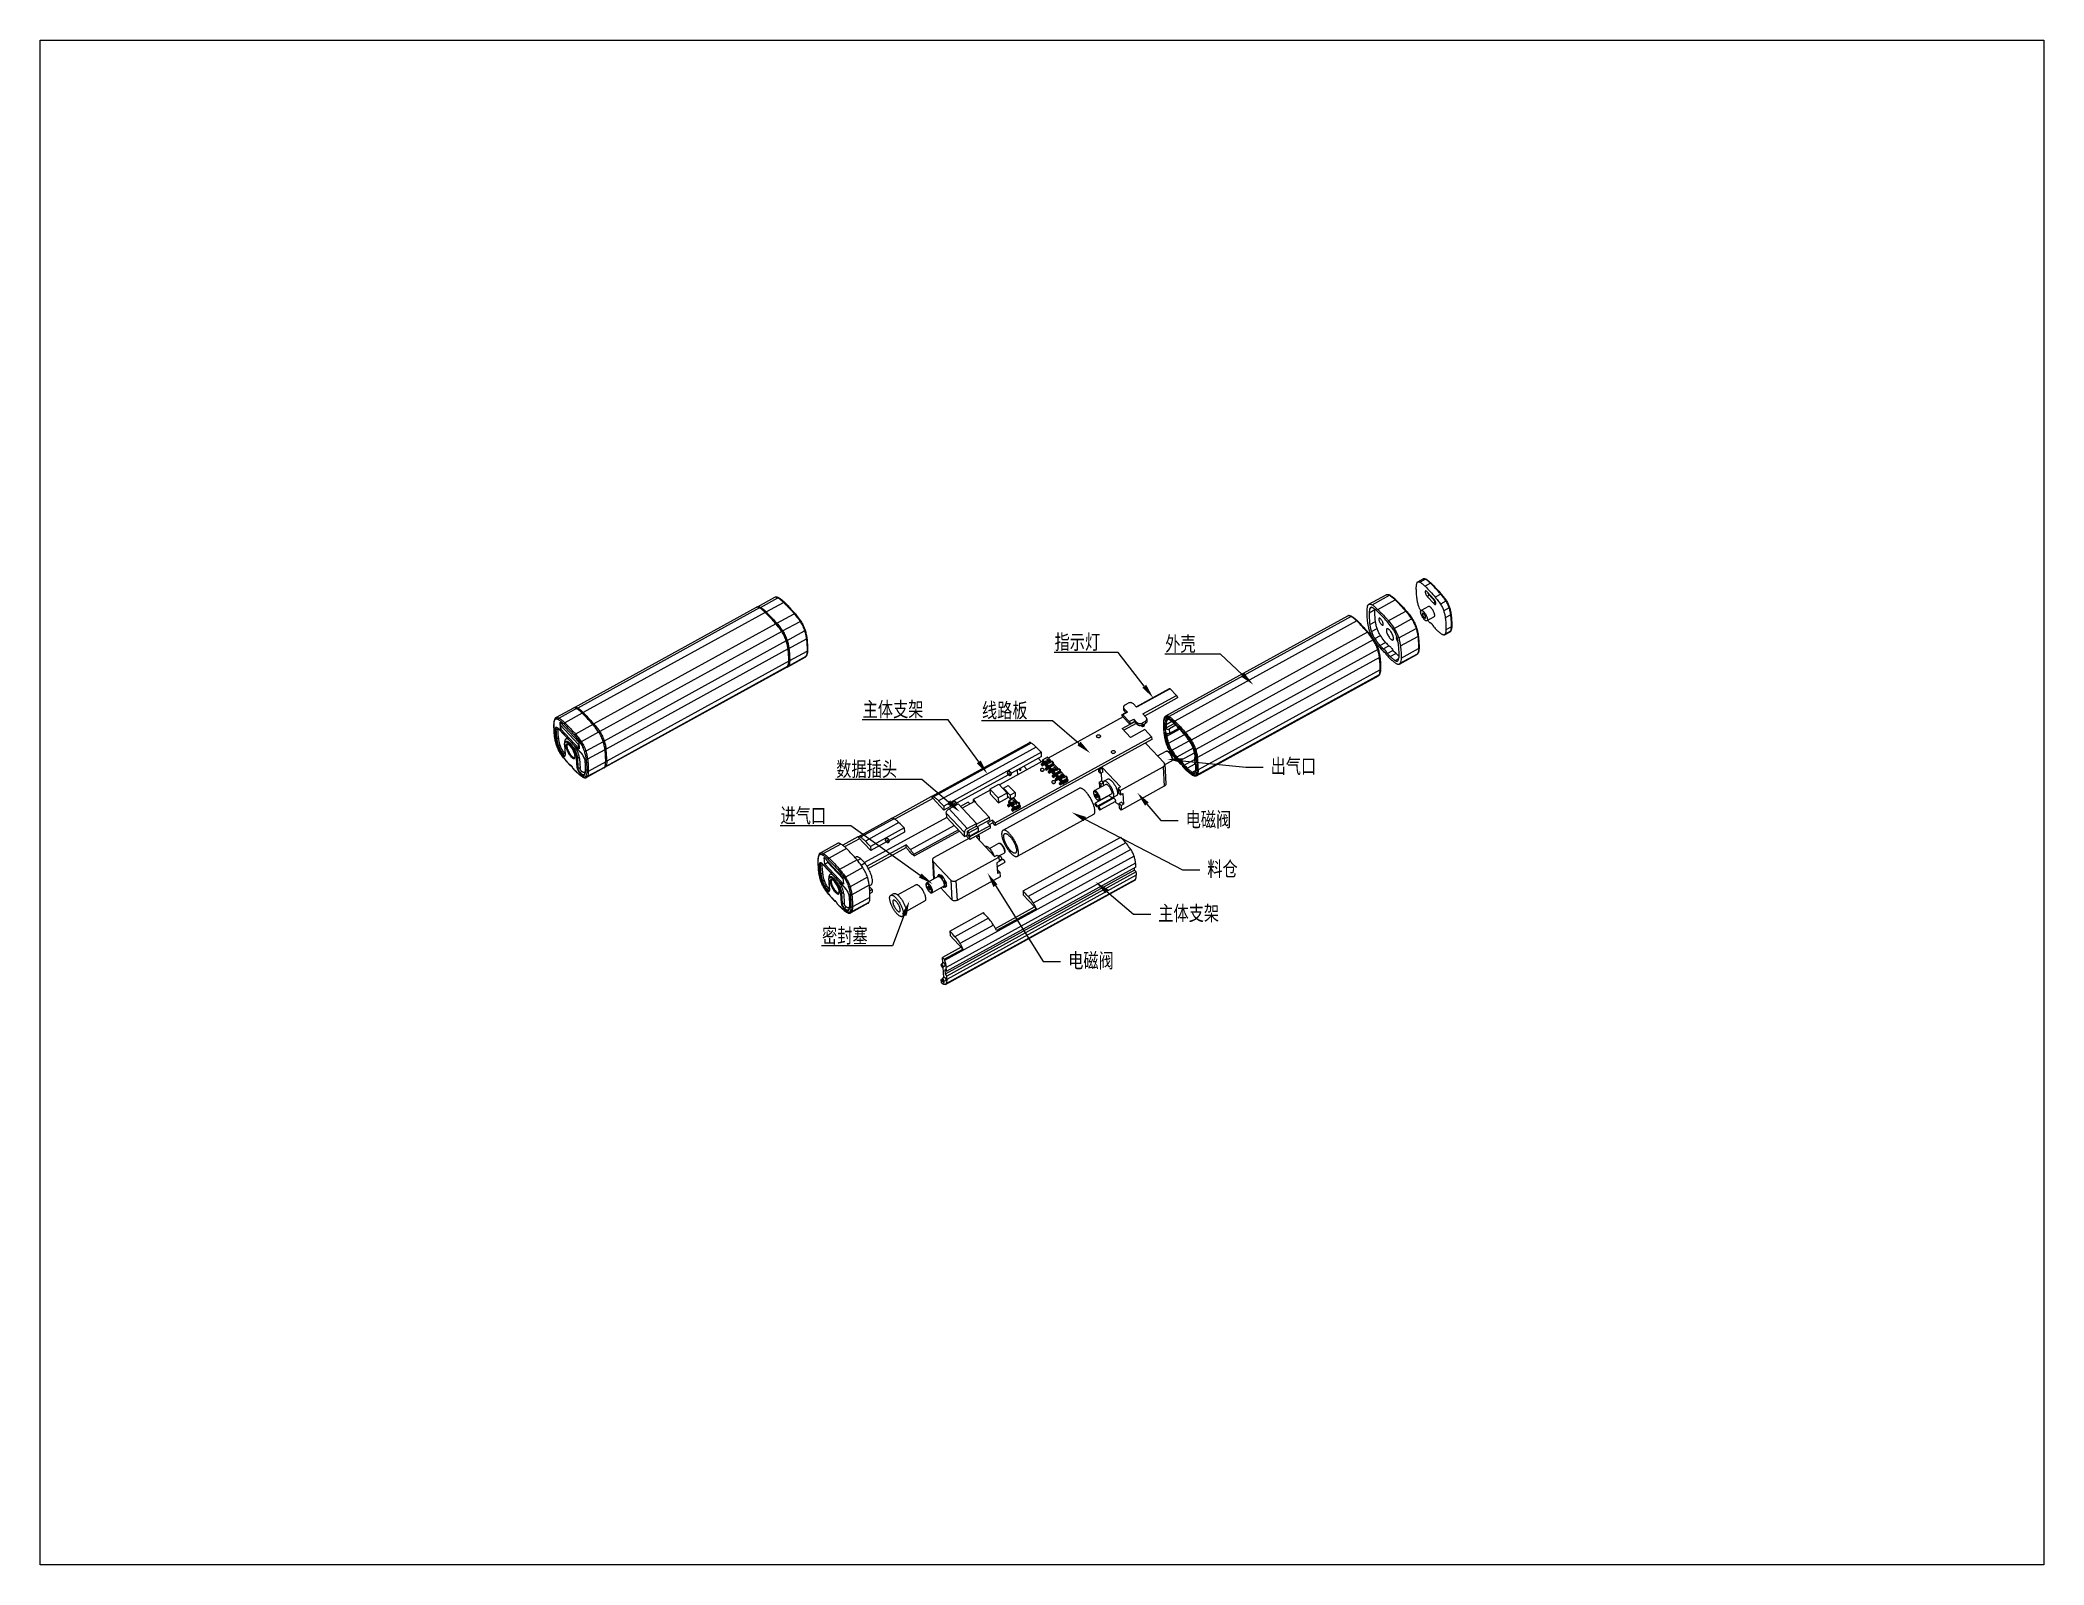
# Model space of a CAD drawing. Header units: millimetres. Extents: x 1514 to 2054, y 119 to 530.
import ezdxf
from ezdxf import colors
from ezdxf.entities.mleader import LeaderData, LeaderLine
from ezdxf.math import Vec2, Vec3

# ---------------------------------------------------------------- set-up
doc = ezdxf.new("R2010")
doc.units = ezdxf.units.MM
doc.header["$LTSCALE"] = 30.734
doc.layers.get('0').update_dxf_attribs({"linetype": 'CONTINUOUS'})
doc.layers.add('02___PRT_ALL_AXES', color=7, linetype='CONTINUOUS')
doc.styles.get("Standard").update_dxf_attribs({"font": 'SIMPLEX.SHX', "width": 0.75})

msp = doc.modelspace()

# ---------------------------------------------------------------- linework, layer by layer
at = {"color": 7}
for p, q in [((1885.08, 384.01), (1886.56, 384.83)), ((1887.18, 384.71), (1885.7, 383.9)), ((1888.52, 383.63), (1887.04, 382.82)), ((1708.16, 377.14), (1712.84, 379.71)), ((1709.67, 375.91), (1714.35, 378.49)), ((1872.78, 377.81), (1877.46, 380.39)), ((1874.29, 376.59), (1878.97, 379.17)), ((1889.33, 379.48), (1887.62, 381.31)), ((1888.09, 380.56), (1887.7, 380)), ((1887.7, 380), (1889.41, 378.18)), ((1888.25, 380.64), (1888.09, 380.56)), ((1888.09, 380.56), (1889.8, 378.73)), ((1889.41, 378.18), (1889.8, 378.73)), ((1891.28, 380.68), (1889.8, 379.86)), ((1889.8, 378.73), (1889.8, 378.73)), ((1892.66, 378.85), (1891.18, 378.04)), ((1658.06, 350.2), (1707.05, 377.16)), ((1707.91, 377), (1658.92, 350.04)), ((1709.42, 375.78), (1660.43, 348.82)), ((1712.29, 372.72), (1663.29, 345.76)), ((1709.67, 375.91), (1709.71, 375.87)), ((1712.53, 372.85), (1717.22, 375.43)), ((1714.09, 370.79), (1718.78, 373.37)), ((1817.28, 347.9), (1866.27, 374.86)), ((1867.13, 374.7), (1818.13, 347.74)), ((1868.64, 373.48), (1819.65, 346.52)), ((1871.99, 375.71), (1873.51, 376.54)), ((1872.18, 372.53), (1873.7, 373.37)), ((1872.23, 376.93), (1872.61, 377.14)), ((1877.15, 373.53), (1881.83, 376.1)), ((1878.71, 371.46), (1883.39, 374.04)), ((1887.96, 377.39), (1885.99, 376.31)), ((1889.51, 374.59), (1887.54, 373.51)), ((1893.55, 377.01), (1892.07, 376.2)), ((1893.97, 375.11), (1892.49, 374.29)), ((1713.85, 370.65), (1664.85, 343.69)), ((1715.08, 368.09), (1666.09, 341.13)), ((1715.33, 368.23), (1720.01, 370.8)), ((1715.8, 366.07), (1720.48, 368.65)), ((1871.51, 370.42), (1822.51, 343.46)), ((1873.07, 368.36), (1824.07, 341.4)), ((1872.6, 370.6), (1874.12, 371.44)), ((1873.51, 368.72), (1875.03, 369.55)), ((1874.9, 366.87), (1876.42, 367.71)), ((1879.95, 368.9), (1884.63, 371.48)), ((1880.42, 366.75), (1885.1, 369.32)), ((1892.28, 369.73), (1893.76, 370.55)), ((1893.92, 370.72), (1892.44, 369.91)), ((1894.15, 371.94), (1892.67, 371.12)), ((1715.55, 365.94), (1666.56, 338.98)), ((1715.75, 362.65), (1666.75, 335.69)), ((1715.73, 361.42), (1720.41, 364)), ((1716, 362.79), (1720.68, 365.36)), ((1874.3, 365.79), (1825.31, 338.83)), ((1874.77, 363.64), (1825.78, 336.68)), ((1875.73, 365.94), (1877.25, 366.77)), ((1876.09, 365.06), (1876.07, 365.04)), ((1876.08, 365.05), (1876.1, 365.06)), ((1876.86, 364.73), (1878.38, 365.57)), ((1877.68, 363.91), (1879.2, 364.75)), ((1879.03, 362.82), (1879.97, 363.34)), ((1880.35, 362.09), (1885.03, 364.67)), ((1880.61, 363.46), (1885.29, 366.04)), ((1666.27, 334.08), (1715.26, 361.04)), ((1715.49, 361.28), (1666.49, 334.32)), ((1825.49, 331.78), (1874.48, 358.74)), ((1874.7, 358.99), (1825.71, 332.03)), ((1874.97, 360.36), (1825.97, 333.39)), ((1806.3, 350.88), (1807.12, 351.34)), ((1808.51, 351.18), (1809.38, 350.25)), ((1809.26, 350.38), (1818.22, 355.32)), ((1818.41, 355.22), (1809.38, 350.25)), ((1811.09, 348.43), (1820.12, 353.4)), ((1811.56, 347.92), (1820.34, 352.75)), ((1820.12, 353.4), (1818.41, 355.22)), ((1657.77, 350.04), (1653.09, 347.46)), ((1658.63, 349.88), (1653.95, 347.3)), ((1654.3, 344.42), (1654.19, 346.25)), ((1654.19, 346.25), (1659.2, 340.89)), ((1654.29, 345.44), (1654.35, 344.36)), ((1659.18, 340.21), (1654.29, 345.44)), ((1660.14, 348.66), (1655.46, 346.08)), ((1663, 345.6), (1658.32, 343.02)), ((1805.73, 347.65), (1785.6, 336.57)), ((1805.5, 348.32), (1806.73, 348.99)), ((1805.5, 344.53), (1808.81, 346.35)), ((1806.92, 348.9), (1805.69, 348.22)), ((1807.4, 346.4), (1805.69, 348.22)), ((1805.72, 347.67), (1807.43, 345.84)), ((1805.87, 350.22), (1805.9, 349.66)), ((1809.27, 345.87), (1805.95, 344.04)), ((1806.05, 349.82), (1806.08, 349.27)), ((1806.92, 348.9), (1806.05, 349.82)), ((1806.47, 348.85), (1806.08, 349.27)), ((1807.4, 346.4), (1808.62, 347.07)), ((1807.62, 345.75), (1808.84, 346.42)), ((1809.49, 346.14), (1808.62, 347.07)), ((1809.52, 345.59), (1808.78, 346.39)), ((1809.49, 346.14), (1809.52, 345.59)), ((1811.7, 346.44), (1810.88, 345.99)), ((1810.88, 345.99), (1810.91, 345.43)), ((1811.74, 345.88), (1810.91, 345.43)), ((1811.09, 348.43), (1811.96, 347.5)), ((1811.54, 345.78), (1811.55, 345.62)), ((1811.7, 346.44), (1811.74, 345.88)), ((1812.13, 347.11), (1812.16, 346.55)), ((1817.35, 345.64), (1818.83, 346.46)), ((1817.36, 344.71), (1819.48, 345.88)), ((1817.58, 346.86), (1817.91, 347.04)), ((1819.97, 345.4), (1818.23, 344.44)), ((1819.55, 345.85), (1819.5, 345.9)), ((1653.14, 340.23), (1653.18, 340.18)), ((1653.88, 344.36), (1653.9, 344.31)), ((1653.88, 344.36), (1659.78, 338.05)), ((1653.9, 344.31), (1659.8, 338.01)), ((1654.35, 344.45), (1654.3, 344.42)), ((1659.3, 339.07), (1654.3, 344.42)), ((1655.35, 340.18), (1655.51, 337.47)), ((1655.39, 340.11), (1655.55, 337.39)), ((1659.25, 339.13), (1659.18, 340.21)), ((1659.2, 340.89), (1659.3, 339.07)), ((1664.56, 343.53), (1659.88, 340.96)), ((1665.8, 340.97), (1661.12, 338.39)), ((1754.14, 326.24), (1780.43, 340.71)), ((1781.04, 340.59), (1754.75, 326.13)), ((1771.28, 319.11), (1813.42, 342.3)), ((1813.47, 341.59), (1771.32, 318.39)), ((1807.74, 342.13), (1805.5, 344.53)), ((1811.59, 344.25), (1807.74, 342.13)), ((1813.42, 342.3), (1811.59, 344.25)), ((1812.06, 340.35), (1816.78, 335.3)), ((1813.42, 342.3), (1813.47, 341.59)), ((1817.19, 344.56), (1817.01, 344.75)), ((1817.08, 343.54), (1817.26, 343.35)), ((1817.26, 343.35), (1817.19, 344.56)), ((1817.35, 340.69), (1817.38, 340.65)), ((1817.54, 342.46), (1820.97, 344.35)), ((1817.96, 340.54), (1822.27, 342.91)), ((1818.3, 343.23), (1818.23, 344.44)), ((1818.3, 343.23), (1820.75, 344.58)), ((1818.87, 338.65), (1823.56, 341.23)), ((1822.28, 342.9), (1822.31, 342.86)), ((1822.31, 342.86), (1822.3, 342.91)), ((1823.72, 341), (1823.73, 340.98)), ((1823.73, 340.98), (1823.74, 341.01)), ((1654.31, 337.79), (1654.31, 337.82)), ((1654.33, 337.8), (1654.31, 337.82)), ((1655.84, 335.76), (1655.82, 335.83)), ((1655.86, 335.78), (1655.82, 335.83)), ((1656.83, 334.65), (1656.88, 334.6)), ((1656.88, 334.6), (1656.85, 334.67)), ((1658.77, 333.95), (1658.61, 336.66)), ((1658.84, 336.61), (1659, 333.9)), ((1659.25, 339.13), (1659.3, 339.16)), ((1659.4, 336.48), (1659.56, 333.77)), ((1659.8, 338.01), (1659.78, 338.05)), ((1659.8, 338.01), (1659.8, 338.01)), ((1666.27, 338.82), (1661.59, 336.24)), ((1666.46, 335.53), (1661.78, 332.96)), ((1782.37, 339.52), (1756.09, 325.05)), ((1783.75, 338.11), (1757.47, 323.64)), ((1784.05, 335.72), (1772.46, 329.34)), ((1783.81, 337.01), (1775.67, 332.53)), ((1782.89, 336.5), (1783.77, 335.56)), ((1784.01, 335.1), (1783.7, 334.93)), ((1783.7, 334.93), (1783.7, 334.81)), ((1783.7, 334.93), (1783.98, 334.62)), ((1783.7, 334.81), (1783.99, 334.51)), ((1783.81, 337.01), (1783.75, 338.11)), ((1784.29, 334.79), (1783.98, 334.62)), ((1783.98, 334.62), (1783.99, 334.51)), ((1783.99, 334.51), (1784.31, 334.68)), ((1784.29, 334.79), (1784.01, 335.1)), ((1784.05, 335.41), (1784.02, 335.12)), ((1784.02, 335.12), (1784.31, 334.81)), ((1784.15, 336.11), (1784.05, 335.79)), ((1784.05, 335.77), (1784.16, 336.1)), ((1784.05, 335.78), (1784.05, 335.66)), ((1784.06, 335.66), (1784.05, 335.77)), ((1785.73, 333.97), (1784.05, 335.77)), ((1784.11, 335.53), (1784.05, 335.66)), ((1784.05, 335.66), (1784.06, 335.66)), ((1784.05, 335.41), (1784.34, 335.11)), ((1784.11, 335.53), (1784.06, 335.66)), ((1784.14, 335.56), (1784.06, 335.66)), ((1785.38, 336.79), (1784.16, 336.12)), ((1784.16, 336.1), (1785.74, 334.41)), ((1784.17, 336.12), (1785.39, 336.79)), ((1785.75, 334.43), (1784.17, 336.12)), ((1784.21, 335.6), (1784.19, 335.59)), ((1784.19, 335.59), (1784.48, 335.29)), ((1784.34, 335.11), (1784.31, 334.81)), ((1784.45, 334.87), (1784.48, 335.16)), ((1785.14, 334.28), (1784.47, 335)), ((1785.14, 334.28), (1784.47, 335)), ((1784.49, 335.3), (1784.48, 335.29)), ((1784.5, 335.18), (1784.49, 335.3)), ((1785.23, 334.4), (1784.5, 335.18)), ((1784.91, 335.71), (1784.91, 335.7)), ((1784.92, 335.65), (1784.92, 335.65)), ((1784.97, 335.71), (1784.97, 335.71)), ((1784.98, 335.64), (1784.98, 335.64)), ((1784.99, 335.62), (1784.98, 335.64)), ((1785, 335.62), (1784.98, 335.64)), ((1784.99, 335.68), (1785.02, 335.69)), ((1784.99, 335.62), (1785, 335.62)), ((1785, 335.77), (1785, 335.76)), ((1785, 335.7), (1785, 335.69)), ((1785.01, 335.69), (1785, 335.69)), ((1785.01, 335.69), (1785.01, 335.69)), ((1785.02, 335.6), (1785.02, 335.59)), ((1785.03, 335.53), (1785.03, 335.53)), ((1785.07, 335.69), (1785.09, 335.67)), ((1785.09, 335.47), (1785.07, 335.46)), ((1785.09, 335.47), (1785.07, 335.46)), ((1785.07, 335.46), (1785.18, 335.34)), ((1785.09, 335.47), (1785.09, 335.47)), ((1785.14, 335.42), (1785.09, 335.47)), ((1785.14, 335.42), (1785.09, 335.47)), ((1785.1, 335.53), (1785.1, 335.52)), ((1785.11, 335.51), (1785.1, 335.53)), ((1785.11, 335.5), (1785.1, 335.52)), ((1785.11, 335.75), (1785.11, 335.75)), ((1785.11, 335.5), (1785.11, 335.51)), ((1785.17, 335.68), (1785.14, 335.67)), ((1785.14, 335.67), (1785.21, 335.59)), ((1785.32, 335.52), (1785.14, 335.42)), ((1785.32, 335.52), (1785.14, 335.42)), ((1785.14, 335.42), (1785.14, 335.42)), ((1785.17, 335.68), (1785.15, 335.66)), ((1785.15, 335.6), (1785.15, 335.6)), ((1785.16, 335.4), (1785.34, 335.5)), ((1785.16, 335.4), (1785.16, 335.4)), ((1785.2, 335.35), (1785.16, 335.4)), ((1785.2, 335.35), (1785.16, 335.4)), ((1785.17, 335.68), (1785.17, 335.68)), ((1785.26, 335.58), (1785.17, 335.68)), ((1785.26, 335.58), (1785.17, 335.68)), ((1785.18, 335.34), (1785.2, 335.35)), ((1785.21, 335.59), (1785.21, 335.59)), ((1785.37, 336.31), (1785.22, 336.14)), ((1785.22, 336.14), (1785.25, 336.11)), ((1785.37, 336.3), (1785.23, 336.13)), ((1785.25, 336.11), (1785.5, 336.16)), ((1785.26, 336.14), (1785.29, 336.17)), ((1785.26, 336.14), (1785.26, 336.13)), ((1785.26, 336.13), (1785.26, 336.13)), ((1785.26, 335.58), (1785.26, 335.58)), ((1785.28, 335.26), (1785.28, 335.26)), ((1785.29, 336.17), (1785.33, 336.22)), ((1785.3, 335.38), (1785.3, 335.38)), ((1785.38, 336.17), (1785.31, 336.15)), ((1785.38, 336.16), (1785.31, 336.14)), ((1785.31, 336.15), (1785.31, 336.14)), ((1785.32, 335.52), (1785.32, 335.52)), ((1785.34, 335.5), (1785.32, 335.52)), ((1785.34, 335.5), (1785.32, 335.52)), ((1785.33, 336.22), (1785.38, 336.17)), ((1785.35, 336.24), (1785.39, 336.29)), ((1785.35, 336.24), (1785.35, 336.23)), ((1785.41, 336.17), (1785.35, 336.24)), ((1785.41, 336.17), (1785.35, 336.23)), ((1785.5, 336.16), (1785.36, 336)), ((1785.5, 336.16), (1785.36, 335.99)), ((1785.36, 336), (1785.38, 335.97)), ((1785.37, 336.31), (1785.37, 336.3)), ((1785.39, 336.29), (1785.37, 336.31)), ((1785.39, 336.29), (1785.37, 336.3)), ((1785.38, 336.17), (1785.38, 336.16)), ((1785.38, 335.97), (1785.64, 336.03)), ((1785.39, 336.79), (1786.97, 335.1)), ((1785.39, 336), (1785.42, 336.03)), ((1785.39, 336), (1785.39, 335.99)), ((1785.39, 335.99), (1785.39, 335.99)), ((1786.98, 335.1), (1785.4, 336.79)), ((1785.49, 336.19), (1785.41, 336.17)), ((1785.49, 336.18), (1785.41, 336.17)), ((1785.41, 336.17), (1785.41, 336.17)), ((1785.41, 335.19), (1785.41, 335.18)), ((1785.43, 335.17), (1785.41, 335.19)), ((1785.43, 335.16), (1785.41, 335.18)), ((1785.42, 336.03), (1785.46, 336.08)), ((1785.42, 335.26), (1785.42, 335.25)), ((1785.43, 335.11), (1785.43, 335.11)), ((1785.51, 336.02), (1785.44, 336)), ((1785.51, 336.02), (1785.44, 336.01)), ((1785.44, 336.01), (1785.44, 336)), ((1785.46, 336.08), (1785.51, 336.02)), ((1785.47, 335.37), (1785.47, 335.36)), ((1785.47, 335.19), (1785.47, 335.2)), ((1785.47, 335.19), (1785.47, 335.19)), ((1785.48, 336.1), (1785.53, 336.15)), ((1785.48, 336.1), (1785.48, 336.09)), ((1785.54, 336.03), (1785.48, 336.1)), ((1785.54, 336.02), (1785.48, 336.09)), ((1785.49, 336.19), (1785.49, 336.18)), ((1785.53, 336.15), (1785.49, 336.19)), ((1785.52, 336.15), (1785.49, 336.18)), ((1785.49, 335.93), (1785.5, 335.93)), ((1785.52, 335.92), (1785.49, 335.93)), ((1785.49, 335.1), (1785.49, 335.09)), ((1785.5, 336.16), (1785.5, 336.16)), ((1785.51, 335.91), (1785.5, 335.93)), ((1785.5, 335.89), (1785.5, 335.9)), ((1785.5, 335.24), (1785.5, 335.23)), ((1785.51, 335.19), (1785.5, 335.2)), ((1785.51, 335.18), (1785.5, 335.19)), ((1785.5, 335.11), (1785.5, 335.12)), ((1785.5, 335.11), (1785.5, 335.11)), ((1785.5, 335.11), (1785.5, 335.11)), ((1785.5, 335.11), (1785.5, 335.11)), ((1785.51, 336.02), (1785.51, 336.02)), ((1785.51, 335.87), (1785.51, 335.87)), ((1785.51, 335.19), (1785.51, 335.18)), ((1785.53, 335.86), (1785.53, 335.85)), ((1785.53, 335.12), (1785.53, 335.12)), ((1785.62, 336.05), (1785.54, 336.03)), ((1785.62, 336.04), (1785.54, 336.02)), ((1785.54, 336.03), (1785.54, 336.02)), ((1785.58, 335.98), (1785.58, 335.98)), ((1785.58, 335.91), (1785.58, 335.9)), ((1785.58, 335.14), (1785.6, 335.11)), ((1785.61, 335.81), (1785.61, 335.8)), ((1785.61, 335.22), (1785.61, 335.21)), ((1785.62, 336.05), (1785.62, 336.04)), ((1785.64, 336.03), (1785.62, 336.05)), ((1785.63, 336.03), (1785.62, 336.04)), ((1785.62, 335.88), (1785.62, 335.87)), ((1785.62, 335.75), (1785.62, 335.75)), ((1785.65, 335.9), (1785.65, 335.89)), ((1785.67, 335.81), (1785.67, 335.81)), ((1785.68, 335.74), (1785.68, 335.74)), ((1785.69, 335.72), (1785.68, 335.74)), ((1785.69, 335.72), (1785.68, 335.74)), ((1785.69, 335.97), (1785.69, 335.97)), ((1785.69, 335.87), (1785.69, 335.86)), ((1785.69, 335.78), (1785.71, 335.79)), ((1785.69, 335.72), (1785.69, 335.72)), ((1785.7, 335.8), (1785.7, 335.79)), ((1785.71, 335.79), (1785.7, 335.79)), ((1785.7, 335.79), (1785.7, 335.79)), ((1785.72, 335.7), (1785.72, 335.69)), ((1785.73, 335.63), (1785.73, 335.63)), ((1786.97, 335.1), (1785.75, 334.43)), ((1785.76, 334.4), (1786.98, 335.07)), ((1787.12, 334.72), (1785.76, 333.97)), ((1785.77, 335.79), (1785.79, 335.77)), ((1785.79, 335.63), (1785.79, 335.62)), ((1785.81, 335.6), (1785.79, 335.63)), ((1785.81, 335.6), (1785.79, 335.62)), ((1785.8, 335.85), (1785.81, 335.85)), ((1785.81, 335.6), (1785.81, 335.6)), ((1785.87, 335.78), (1785.84, 335.77)), ((1785.87, 335.78), (1785.84, 335.76)), ((1785.84, 335.77), (1785.91, 335.69)), ((1785.84, 335.7), (1785.84, 335.7)), ((1785.87, 335.78), (1785.87, 335.78)), ((1785.96, 335.68), (1785.87, 335.78)), ((1785.96, 335.68), (1785.87, 335.78)), ((1785.91, 335.64), (1785.89, 335.62)), ((1785.91, 335.63), (1785.89, 335.62)), ((1785.89, 335.62), (1785.94, 335.57)), ((1785.91, 335.69), (1785.91, 335.69)), ((1785.91, 335.64), (1785.91, 335.63)), ((1785.96, 335.58), (1785.91, 335.64)), ((1785.96, 335.58), (1785.91, 335.63)), ((1785.92, 335.43), (1785.92, 335.42)), ((1785.94, 335.57), (1785.96, 335.58)), ((1785.94, 335.54), (1785.94, 335.54)), ((1785.95, 335.68), (1785.96, 335.68)), ((1786.01, 335.34), (1785.98, 335.33)), ((1785.98, 335.33), (1786.1, 335.21)), ((1786.01, 335.33), (1785.99, 335.32)), ((1786.01, 335.34), (1786.01, 335.33)), ((1786.05, 335.29), (1786.01, 335.34)), ((1786.05, 335.28), (1786.01, 335.33)), ((1787.26, 334.78), (1786.04, 334.11)), ((1786.05, 335.42), (1786.06, 335.41)), ((1786.23, 335.39), (1786.05, 335.29)), ((1786.24, 335.38), (1786.05, 335.28)), ((1786.05, 335.29), (1786.05, 335.28)), ((1786.05, 334.11), (1787.26, 334.78)), ((1786.07, 335.27), (1786.25, 335.37)), ((1786.07, 335.27), (1786.07, 335.26)), ((1786.12, 335.22), (1786.07, 335.27)), ((1786.12, 335.22), (1786.07, 335.26)), ((1786.1, 335.21), (1786.12, 335.22)), ((1786.11, 335.53), (1786.11, 335.52)), ((1786.23, 335.39), (1786.24, 335.38)), ((1786.25, 335.37), (1786.23, 335.39)), ((1786.25, 335.37), (1786.24, 335.38)), ((1786.7, 335.71), (1786.51, 335.6)), ((1786.7, 335.71), (1786.99, 335.4)), ((1786.99, 335.4), (1786.79, 335.3)), ((1786.87, 335.22), (1786.99, 335.28)), ((1786.98, 335.09), (1787.13, 334.74)), ((1786.98, 335.07), (1787.12, 334.72)), ((1786.99, 335.28), (1786.99, 335.4)), ((1787.12, 334.72), (1787.13, 334.71)), ((1787.13, 334.73), (1787.13, 334.71)), ((1787.26, 334.78), (1788.84, 333.09)), ((1788.86, 333.09), (1787.28, 334.78)), ((1815.05, 337.16), (1817.38, 338.44)), ((1816.96, 334.79), (1818.83, 335.81)), ((1816.96, 334.91), (1817.27, 329.62)), ((1818.53, 338.24), (1818.53, 338.26)), ((1818.54, 338.25), (1818.53, 338.26)), ((1820.07, 336.21), (1820.05, 336.26)), ((1820.08, 336.22), (1820.05, 336.26)), ((1824.62, 339.2), (1820.26, 336.8)), ((1821.08, 335.06), (1821.07, 335.08)), ((1821.1, 335.04), (1821.08, 335.09)), ((1821.1, 335.04), (1821.08, 335.06)), ((1821.09, 335.87), (1824.95, 338)), ((1822.22, 334.66), (1824.98, 336.18)), ((1823.03, 333.84), (1825.11, 334.98)), ((1824.69, 338.99), (1824.73, 338.95)), ((1824.96, 336.4), (1825.03, 335.19)), ((1825.1, 336.1), (1825.17, 334.89)), ((1825.1, 336.1), (1825.27, 335.91)), ((1825.34, 334.71), (1825.17, 334.89)), ((1825.3, 334.75), (1825.3, 334.7)), ((1657.6, 333.86), (1657.63, 333.83)), ((1657.69, 333.78), (1657.63, 333.83)), ((1658.64, 332.77), (1658.69, 332.71)), ((1665.98, 333.92), (1661.3, 331.34)), ((1666.2, 334.16), (1661.52, 331.59)), ((1774.88, 332.09), (1760.88, 324.39)), ((1769.91, 328.21), (1772.29, 329.52)), ((1772.29, 329.52), (1772.29, 329.52)), ((1772.29, 329.52), (1772.29, 329.52)), ((1772.29, 329.52), (1774.51, 327.15)), ((1772.29, 329.52), (1772.29, 329.52)), ((1773.54, 328.5), (1774.85, 329.22)), ((1774.63, 332.36), (1774.97, 332)), ((1774.85, 329.22), (1776.67, 327.27)), ((1775.28, 332.98), (1775.62, 332.61)), ((1777.22, 333.38), (1777.3, 332)), ((1779.03, 334.38), (1779.91, 333.44)), ((1785.09, 333.94), (1784.78, 333.77)), ((1784.78, 333.77), (1784.78, 333.65)), ((1784.78, 333.77), (1785.06, 333.47)), ((1784.78, 333.65), (1785.07, 333.35)), ((1785.37, 333.64), (1785.06, 333.47)), ((1785.06, 333.47), (1785.07, 333.35)), ((1785.07, 333.35), (1785.39, 333.53)), ((1785.37, 333.64), (1785.09, 333.94)), ((1785.13, 334.26), (1785.1, 333.96)), ((1785.1, 333.96), (1785.39, 333.66)), ((1785.13, 334.26), (1785.42, 333.95)), ((1785.29, 334.45), (1785.27, 334.44)), ((1785.27, 334.44), (1785.56, 334.14)), ((1785.42, 333.95), (1785.39, 333.66)), ((1785.53, 333.71), (1785.56, 334.01)), ((1785.79, 333.59), (1785.55, 333.85)), ((1785.79, 333.59), (1785.55, 333.85)), ((1785.57, 334.14), (1785.56, 334.14)), ((1785.58, 334.03), (1785.57, 334.14)), ((1785.74, 333.86), (1785.58, 334.03)), ((1785.88, 333.09), (1785.58, 332.92)), ((1785.58, 332.92), (1785.58, 332.8)), ((1785.58, 332.92), (1785.86, 332.61)), ((1785.58, 332.8), (1785.87, 332.5)), ((1785.74, 334.41), (1785.73, 333.97)), ((1785.73, 333.97), (1785.74, 333.86)), ((1785.74, 333.86), (1785.79, 333.59)), ((1785.76, 333.97), (1785.76, 334.4)), ((1785.77, 333.85), (1785.76, 333.97)), ((1785.99, 333.97), (1785.77, 333.85)), ((1785.81, 333.59), (1785.77, 333.85)), ((1785.79, 333.59), (1785.79, 333.59)), ((1785.93, 333.65), (1785.81, 333.59)), ((1785.93, 333.65), (1785.81, 333.58)), ((1786.17, 332.78), (1785.86, 332.61)), ((1785.86, 332.61), (1785.87, 332.5)), ((1785.87, 332.5), (1786.19, 332.68)), ((1786.17, 332.78), (1785.88, 333.09)), ((1785.93, 333.4), (1785.9, 333.11)), ((1785.9, 333.11), (1786.18, 332.81)), ((1786.03, 334.1), (1785.92, 333.78)), ((1785.92, 333.77), (1785.93, 333.65)), ((1785.93, 333.76), (1786.03, 334.09)), ((1785.93, 333.65), (1785.93, 333.76)), ((1787.61, 331.96), (1785.93, 333.76)), ((1785.99, 333.52), (1785.93, 333.65)), ((1785.99, 333.52), (1785.93, 333.65)), ((1786.02, 333.55), (1785.93, 333.65)), ((1785.93, 333.65), (1785.93, 333.65)), ((1785.93, 333.4), (1786.22, 333.1)), ((1786.03, 334.09), (1787.62, 332.4)), ((1787.63, 332.42), (1786.05, 334.11)), ((1786.09, 333.59), (1786.07, 333.59)), ((1786.07, 333.59), (1786.36, 333.28)), ((1786.22, 333.1), (1786.18, 332.81)), ((1786.33, 332.86), (1786.36, 333.15)), ((1787.02, 332.27), (1786.35, 332.99)), ((1787.02, 332.27), (1786.35, 332.99)), ((1786.37, 333.29), (1786.36, 333.28)), ((1786.38, 333.17), (1786.37, 333.29)), ((1787.1, 332.4), (1786.38, 333.17)), ((1786.97, 331.93), (1786.66, 331.76)), ((1786.66, 331.76), (1786.66, 331.65)), ((1786.66, 331.76), (1786.94, 331.46)), ((1786.66, 331.65), (1786.95, 331.34)), ((1786.79, 333.7), (1786.79, 333.7)), ((1786.8, 333.64), (1786.8, 333.64)), ((1786.85, 333.7), (1786.85, 333.7)), ((1786.86, 333.64), (1786.86, 333.63)), ((1786.87, 333.61), (1786.86, 333.64)), ((1786.87, 333.61), (1786.86, 333.63)), ((1786.87, 333.67), (1786.9, 333.68)), ((1786.87, 333.61), (1786.87, 333.61)), ((1786.88, 333.76), (1786.88, 333.75)), ((1786.88, 333.69), (1786.88, 333.68)), ((1786.89, 333.68), (1786.88, 333.68)), ((1786.89, 333.68), (1786.89, 333.68)), ((1786.9, 333.59), (1786.9, 333.59)), ((1786.91, 333.53), (1786.91, 333.52)), ((1787.25, 331.63), (1786.94, 331.46)), ((1786.94, 331.46), (1786.95, 331.34)), ((1786.95, 333.68), (1786.97, 333.67)), ((1786.97, 333.46), (1786.95, 333.45)), ((1786.97, 333.46), (1786.95, 333.45)), ((1786.95, 333.45), (1787.06, 333.33)), ((1786.95, 331.34), (1787.27, 331.52)), ((1786.97, 333.46), (1786.97, 333.46)), ((1787.02, 333.41), (1786.97, 333.46)), ((1787.02, 333.42), (1786.97, 333.46)), ((1787.25, 331.63), (1786.97, 331.93)), ((1786.98, 333.52), (1786.98, 333.51)), ((1786.99, 333.5), (1786.98, 333.52)), ((1786.99, 333.5), (1786.98, 333.51)), ((1787.01, 332.25), (1786.98, 331.95)), ((1786.98, 331.95), (1787.27, 331.65)), ((1786.99, 333.75), (1786.99, 333.74)), ((1786.99, 333.5), (1786.99, 333.5)), ((1787.01, 332.25), (1787.3, 331.94)), ((1787.05, 333.68), (1787.02, 333.66)), ((1787.02, 333.66), (1787.09, 333.59)), ((1787.2, 333.52), (1787.02, 333.42)), ((1787.2, 333.51), (1787.02, 333.41)), ((1787.02, 333.42), (1787.02, 333.41)), ((1787.05, 333.67), (1787.03, 333.66)), ((1787.03, 333.6), (1787.03, 333.59)), ((1787.04, 333.39), (1787.22, 333.49)), ((1787.04, 333.39), (1787.04, 333.39)), ((1787.08, 333.34), (1787.04, 333.39)), ((1787.08, 333.35), (1787.04, 333.39)), ((1787.05, 333.68), (1787.05, 333.67)), ((1787.14, 333.58), (1787.05, 333.68)), ((1787.14, 333.57), (1787.05, 333.67)), ((1787.06, 333.33), (1787.08, 333.35)), ((1787.09, 333.59), (1787.09, 333.58)), ((1787.25, 334.3), (1787.1, 334.13)), ((1787.1, 334.13), (1787.13, 334.11)), ((1787.25, 334.3), (1787.11, 334.13)), ((1787.13, 334.11), (1787.38, 334.16)), ((1787.14, 334.13), (1787.17, 334.16)), ((1787.14, 334.13), (1787.14, 334.12)), ((1787.14, 334.12), (1787.14, 334.12)), ((1787.14, 333.57), (1787.14, 333.58)), ((1787.17, 332.44), (1787.15, 332.43)), ((1787.15, 332.43), (1787.44, 332.13)), ((1787.16, 333.26), (1787.16, 333.25)), ((1787.17, 334.16), (1787.21, 334.21)), ((1787.18, 333.37), (1787.18, 333.37)), ((1787.26, 334.16), (1787.19, 334.14)), ((1787.26, 334.15), (1787.19, 334.13)), ((1787.19, 334.14), (1787.19, 334.13)), ((1787.2, 333.52), (1787.2, 333.51)), ((1787.22, 333.49), (1787.2, 333.52)), ((1787.21, 333.49), (1787.2, 333.51)), ((1787.21, 334.21), (1787.26, 334.16)), ((1787.23, 334.23), (1787.27, 334.28)), ((1787.23, 334.23), (1787.23, 334.22)), ((1787.29, 334.16), (1787.23, 334.23)), ((1787.29, 334.16), (1787.23, 334.22)), ((1787.38, 334.16), (1787.23, 333.99)), ((1787.23, 333.99), (1787.26, 333.96)), ((1787.38, 334.15), (1787.24, 333.99)), ((1787.25, 334.3), (1787.25, 334.3)), ((1787.27, 334.28), (1787.25, 334.3)), ((1787.27, 334.28), (1787.25, 334.3)), ((1787.26, 334.16), (1787.26, 334.15)), ((1787.26, 333.96), (1787.52, 334.02)), ((1787.27, 333.99), (1787.3, 334.02)), ((1787.27, 333.99), (1787.27, 333.98)), ((1787.27, 333.98), (1787.27, 333.98)), ((1787.3, 331.94), (1787.27, 331.65)), ((1787.37, 334.18), (1787.29, 334.16)), ((1787.37, 334.17), (1787.29, 334.16)), ((1787.29, 334.16), (1787.29, 334.16)), ((1787.29, 333.25), (1787.29, 333.25)), ((1787.29, 333.18), (1787.29, 333.17)), ((1787.31, 333.16), (1787.29, 333.18)), ((1787.31, 333.15), (1787.29, 333.17)), ((1787.3, 334.02), (1787.34, 334.07)), ((1787.31, 333.1), (1787.31, 333.1)), ((1787.39, 334.02), (1787.32, 334)), ((1787.39, 334.01), (1787.32, 333.99)), ((1787.32, 334), (1787.32, 333.99)), ((1787.34, 334.07), (1787.39, 334.02)), ((1787.35, 333.36), (1787.35, 333.35)), ((1787.35, 333.18), (1787.35, 333.19)), ((1787.35, 333.18), (1787.35, 333.18)), ((1787.36, 334.09), (1787.4, 334.14)), ((1787.36, 334.09), (1787.36, 334.08)), ((1787.42, 334.02), (1787.36, 334.09)), ((1787.42, 334.02), (1787.36, 334.08)), ((1787.37, 334.18), (1787.37, 334.17)), ((1787.4, 334.14), (1787.37, 334.18)), ((1787.4, 334.14), (1787.37, 334.17)), ((1787.37, 333.92), (1787.37, 333.92)), ((1787.39, 333.9), (1787.37, 333.92)), ((1787.39, 333.91), (1787.37, 333.92)), ((1787.37, 333.09), (1787.37, 333.08)), ((1787.38, 334.16), (1787.38, 334.15)), ((1787.38, 333.88), (1787.38, 333.89)), ((1787.38, 333.23), (1787.38, 333.23)), ((1787.38, 333.18), (1787.38, 333.19)), ((1787.38, 333.18), (1787.38, 333.17)), ((1787.38, 333.17), (1787.38, 333.18)), ((1787.38, 333.1), (1787.38, 333.11)), ((1787.38, 333.1), (1787.38, 333.1)), ((1787.38, 333.1), (1787.38, 333.1)), ((1787.38, 333.1), (1787.38, 333.1)), ((1787.39, 334.02), (1787.39, 334.01)), ((1787.39, 333.86), (1787.39, 333.86)), ((1787.41, 333.85), (1787.41, 333.84)), ((1787.41, 333.11), (1787.41, 333.11)), ((1787.41, 331.7), (1787.44, 332)), ((1787.5, 334.04), (1787.42, 334.02)), ((1787.5, 334.03), (1787.42, 334.02)), ((1787.42, 334.02), (1787.42, 334.02)), ((1787.67, 331.58), (1787.43, 331.84)), ((1787.67, 331.58), (1787.43, 331.84)), ((1787.45, 332.13), (1787.44, 332.13)), ((1787.45, 333.13), (1787.47, 333.11)), ((1787.46, 332.02), (1787.45, 332.13)), ((1787.76, 331.08), (1787.45, 330.91)), ((1787.45, 330.91), (1787.46, 330.79)), ((1787.45, 330.91), (1787.74, 330.61)), ((1787.46, 333.97), (1787.46, 333.97)), ((1787.46, 333.9), (1787.46, 333.89)), ((1787.62, 331.85), (1787.46, 332.02)), ((1787.46, 330.79), (1787.75, 330.49)), ((1787.49, 333.87), (1787.49, 333.86)), ((1787.49, 333.8), (1787.49, 333.8)), ((1787.49, 333.21), (1787.49, 333.2)), ((1787.5, 334.04), (1787.5, 334.03)), ((1787.52, 334.02), (1787.5, 334.04)), ((1787.51, 334.02), (1787.5, 334.03)), ((1787.5, 333.74), (1787.5, 333.74)), ((1787.53, 333.89), (1787.53, 333.89)), ((1787.55, 333.8), (1787.55, 333.8)), ((1787.56, 333.74), (1787.56, 333.73)), ((1787.57, 333.71), (1787.56, 333.74)), ((1787.57, 333.71), (1787.56, 333.73)), ((1787.57, 333.96), (1787.57, 333.96)), ((1787.57, 333.86), (1787.57, 333.85)), ((1787.57, 333.77), (1787.59, 333.78)), ((1787.57, 333.71), (1787.57, 333.71)), ((1787.58, 333.79), (1787.58, 333.78)), ((1787.59, 333.78), (1787.58, 333.78)), ((1787.58, 333.78), (1787.58, 333.78)), ((1787.6, 333.69), (1787.6, 333.68)), ((1787.61, 333.63), (1787.61, 333.62)), ((1787.62, 332.4), (1787.61, 331.96)), ((1787.61, 331.96), (1787.62, 331.85)), ((1787.62, 331.85), (1787.67, 331.58)), ((1788.84, 333.09), (1787.63, 332.42)), ((1787.64, 332.4), (1788.86, 333.06)), ((1789, 332.71), (1787.64, 331.96)), ((1787.64, 331.96), (1787.64, 332.4)), ((1787.65, 331.84), (1787.64, 331.96)), ((1787.65, 333.78), (1787.67, 333.77)), ((1787.87, 331.97), (1787.65, 331.84)), ((1787.69, 331.58), (1787.65, 331.84)), ((1787.67, 333.62), (1787.67, 333.61)), ((1787.69, 333.6), (1787.67, 333.62)), ((1787.69, 333.6), (1787.67, 333.61)), ((1787.67, 331.58), (1787.67, 331.58)), ((1787.68, 333.85), (1787.68, 333.84)), ((1787.69, 333.6), (1787.69, 333.6)), ((1787.81, 331.64), (1787.69, 331.58)), ((1787.81, 331.64), (1787.69, 331.58)), ((1787.75, 333.78), (1787.72, 333.76)), ((1787.75, 333.77), (1787.72, 333.76)), ((1787.72, 333.76), (1787.79, 333.69)), ((1787.72, 333.7), (1787.72, 333.69)), ((1788.05, 330.78), (1787.74, 330.61)), ((1787.74, 330.61), (1787.75, 330.49)), ((1787.75, 333.78), (1787.75, 333.77)), ((1787.84, 333.68), (1787.75, 333.78)), ((1787.83, 333.67), (1787.75, 333.77)), ((1787.75, 330.49), (1788.07, 330.67)), ((1788.05, 330.78), (1787.76, 331.08)), ((1787.79, 333.63), (1787.77, 333.62)), ((1787.79, 333.62), (1787.77, 333.61)), ((1787.77, 333.62), (1787.82, 333.56)), ((1787.81, 331.4), (1787.78, 331.1)), ((1787.78, 331.1), (1788.06, 330.8)), ((1787.79, 333.69), (1787.79, 333.68)), ((1787.79, 333.63), (1787.79, 333.62)), ((1787.84, 333.57), (1787.79, 333.63)), ((1787.84, 333.57), (1787.79, 333.62)), ((1787.8, 333.42), (1787.8, 333.41)), ((1787.91, 332.09), (1787.8, 331.77)), ((1787.8, 331.76), (1787.81, 331.65)), ((1787.81, 331.76), (1787.91, 332.08)), ((1787.81, 331.64), (1787.81, 331.76)), ((1789.49, 329.96), (1787.81, 331.76)), ((1787.9, 331.54), (1787.81, 331.64)), ((1787.81, 331.64), (1787.81, 331.64)), ((1787.87, 331.51), (1787.81, 331.64)), ((1787.87, 331.51), (1787.81, 331.64)), ((1787.81, 331.4), (1788.1, 331.09)), ((1787.82, 333.56), (1787.84, 333.57)), ((1787.82, 333.53), (1787.82, 333.53)), ((1787.83, 333.67), (1787.84, 333.68)), ((1787.89, 333.33), (1787.86, 333.32)), ((1787.86, 333.32), (1787.97, 333.2)), ((1787.89, 333.32), (1787.87, 333.31)), ((1787.89, 333.33), (1787.89, 333.32)), ((1787.93, 333.28), (1787.89, 333.33)), ((1787.93, 333.27), (1787.89, 333.32)), ((1787.91, 332.08), (1789.49, 330.39)), ((1789.13, 332.77), (1787.92, 332.1)), ((1787.93, 333.41), (1787.93, 333.41)), ((1788.11, 333.38), (1787.93, 333.28)), ((1788.11, 333.37), (1787.93, 333.27)), ((1787.93, 333.28), (1787.93, 333.27)), ((1787.93, 332.1), (1789.14, 332.77)), ((1789.51, 330.41), (1787.93, 332.1)), ((1787.95, 333.26), (1788.13, 333.36)), ((1787.95, 333.26), (1787.95, 333.25)), ((1788, 333.21), (1787.95, 333.26)), ((1787.99, 333.21), (1787.95, 333.25)), ((1787.97, 331.59), (1787.95, 331.58)), ((1787.95, 331.58), (1788.24, 331.27)), ((1787.97, 333.2), (1788, 333.21)), ((1787.99, 333.52), (1787.99, 333.51)), ((1788.1, 331.09), (1788.06, 330.8)), ((1788.11, 333.38), (1788.11, 333.37)), ((1788.13, 333.36), (1788.11, 333.38)), ((1788.13, 333.36), (1788.11, 333.37)), ((1788.21, 330.85), (1788.24, 331.14)), ((1788.9, 330.27), (1788.22, 330.99)), ((1788.9, 330.27), (1788.22, 330.98)), ((1788.25, 331.28), (1788.24, 331.27)), ((1788.26, 331.16), (1788.25, 331.28)), ((1788.98, 330.39), (1788.26, 331.16)), ((1788.58, 333.7), (1788.39, 333.59)), ((1788.84, 329.92), (1788.54, 329.75)), ((1788.54, 329.75), (1788.54, 329.64)), ((1788.54, 329.75), (1788.82, 329.45)), ((1788.54, 329.64), (1788.83, 329.33)), ((1788.58, 333.7), (1788.86, 333.39)), ((1788.86, 333.39), (1788.67, 333.29)), ((1788.67, 331.69), (1788.67, 331.69)), ((1788.68, 331.64), (1788.68, 331.63)), ((1788.73, 331.7), (1788.73, 331.69)), ((1788.74, 331.63), (1788.74, 331.62)), ((1788.75, 331.61), (1788.74, 331.63)), ((1788.75, 331.61), (1788.74, 331.62)), ((1788.75, 333.21), (1788.87, 333.28)), ((1788.75, 331.66), (1788.78, 331.67)), ((1788.75, 331.61), (1788.75, 331.61)), ((1788.76, 331.75), (1788.76, 331.75)), ((1788.76, 331.68), (1788.76, 331.68)), ((1788.77, 331.67), (1788.76, 331.68)), ((1788.77, 331.67), (1788.77, 331.67)), ((1788.78, 331.58), (1788.78, 331.58)), ((1788.79, 331.52), (1788.79, 331.51)), ((1789.13, 329.62), (1788.82, 329.45)), ((1788.82, 329.45), (1788.83, 329.33)), ((1788.83, 331.68), (1788.85, 331.66)), ((1788.85, 331.46), (1788.83, 331.44)), ((1788.85, 331.45), (1788.83, 331.44)), ((1788.83, 331.44), (1788.94, 331.32)), ((1788.83, 329.33), (1789.15, 329.51)), ((1789.13, 329.62), (1788.84, 329.92)), ((1788.85, 331.46), (1788.85, 331.45)), ((1788.9, 331.41), (1788.85, 331.46)), ((1788.9, 331.4), (1788.85, 331.45)), ((1788.87, 333.28), (1788.86, 333.39)), ((1788.86, 333.08), (1789.01, 332.73)), ((1788.86, 333.06), (1789, 332.71)), ((1788.86, 331.51), (1788.86, 331.5)), ((1788.87, 331.49), (1788.86, 331.51)), ((1788.87, 331.49), (1788.86, 331.5)), ((1788.89, 330.24), (1788.86, 329.94)), ((1788.86, 329.94), (1789.14, 329.64)), ((1788.87, 331.74), (1788.87, 331.73)), ((1788.87, 331.49), (1788.87, 331.49)), ((1788.89, 330.24), (1789.18, 329.94)), ((1788.93, 331.67), (1788.9, 331.65)), ((1788.9, 331.65), (1788.97, 331.58)), ((1789.08, 331.51), (1788.9, 331.41)), ((1789.08, 331.5), (1788.9, 331.4)), ((1788.9, 331.41), (1788.9, 331.4)), ((1788.93, 331.66), (1788.91, 331.65)), ((1788.91, 331.59), (1788.91, 331.58)), ((1788.92, 331.39), (1789.1, 331.49)), ((1788.92, 331.39), (1788.92, 331.38)), ((1788.96, 331.34), (1788.92, 331.39)), ((1788.96, 331.33), (1788.92, 331.38)), ((1788.93, 331.67), (1788.93, 331.66)), ((1789.02, 331.57), (1788.93, 331.67)), ((1789.02, 331.57), (1788.93, 331.66)), ((1788.94, 331.32), (1788.96, 331.34)), ((1788.97, 331.58), (1788.97, 331.57)), ((1789.13, 332.29), (1788.98, 332.12)), ((1788.98, 332.12), (1789, 332.1)), ((1789.13, 332.29), (1788.99, 332.12)), ((1789, 332.71), (1789, 332.7)), ((1789, 332.1), (1789.26, 332.15)), ((1789.01, 332.73), (1789.01, 332.71)), ((1789.01, 331.56), (1789.02, 331.57)), ((1789.02, 332.12), (1789.05, 332.16)), ((1789.02, 332.12), (1789.02, 332.12)), ((1789.02, 332.12), (1789.02, 332.12)), ((1789.05, 330.43), (1789.03, 330.42)), ((1789.03, 330.42), (1789.32, 330.12)), ((1789.04, 331.25), (1789.04, 331.24)), ((1789.05, 332.16), (1789.09, 332.2)), ((1789.14, 332.15), (1789.06, 332.13)), ((1789.06, 332.13), (1789.07, 332.13)), ((1789.06, 331.36), (1789.06, 331.36)), ((1789.14, 332.14), (1789.07, 332.13)), ((1789.08, 331.51), (1789.08, 331.5)), ((1789.1, 331.49), (1789.08, 331.51)), ((1789.09, 331.48), (1789.08, 331.5)), ((1789.09, 332.2), (1789.14, 332.15)), ((1789.11, 332.22), (1789.15, 332.27)), ((1789.11, 332.22), (1789.11, 332.21)), ((1789.17, 332.15), (1789.11, 332.22)), ((1789.17, 332.15), (1789.11, 332.21)), ((1789.26, 332.15), (1789.11, 331.98)), ((1789.11, 331.98), (1789.14, 331.96)), ((1789.26, 332.14), (1789.12, 331.98)), ((1789.13, 332.29), (1789.13, 332.29)), ((1789.15, 332.27), (1789.13, 332.29)), ((1789.15, 332.27), (1789.13, 332.29)), ((1789.14, 332.77), (1790.72, 331.08)), ((1789.14, 332.15), (1789.14, 332.14)), ((1789.14, 331.96), (1789.4, 332.01)), ((1789.18, 329.94), (1789.14, 329.64)), ((1789.15, 331.98), (1789.18, 332.01)), ((1789.15, 331.98), (1789.15, 331.97)), ((1789.15, 331.98), (1789.15, 331.97)), ((1790.74, 331.08), (1789.16, 332.77)), ((1789.25, 332.17), (1789.17, 332.15)), ((1789.25, 332.17), (1789.17, 332.15)), ((1789.17, 332.15), (1789.17, 332.15)), ((1789.17, 331.24), (1789.17, 331.24)), ((1789.17, 331.17), (1789.17, 331.16)), ((1789.19, 331.15), (1789.17, 331.17)), ((1789.19, 331.15), (1789.17, 331.16)), ((1789.18, 332.01), (1789.22, 332.06)), ((1789.18, 331.09), (1789.18, 331.09)), ((1789.27, 332.01), (1789.2, 331.99)), ((1789.27, 332), (1789.2, 331.99)), ((1789.2, 331.99), (1789.2, 331.99)), ((1789.22, 332.06), (1789.27, 332.01)), ((1789.23, 331.35), (1789.23, 331.34)), ((1789.23, 331.17), (1789.23, 331.18)), ((1789.23, 331.17), (1789.23, 331.17)), ((1789.24, 332.08), (1789.28, 332.13)), ((1789.24, 332.08), (1789.24, 332.07)), ((1789.3, 332.01), (1789.24, 332.08)), ((1789.3, 332.01), (1789.24, 332.07)), ((1789.25, 332.17), (1789.25, 332.17)), ((1789.28, 332.13), (1789.25, 332.17)), ((1789.28, 332.13), (1789.25, 332.17)), ((1789.25, 331.92), (1789.25, 331.91)), ((1789.27, 331.9), (1789.25, 331.92)), ((1789.27, 331.9), (1789.25, 331.91)), ((1789.25, 331.22), (1789.26, 331.22)), ((1789.25, 331.08), (1789.25, 331.07)), ((1789.26, 332.15), (1789.26, 332.14)), ((1789.26, 331.87), (1789.26, 331.88)), ((1789.26, 331.17), (1789.26, 331.18)), ((1789.26, 331.17), (1789.26, 331.16)), ((1789.26, 331.16), (1789.26, 331.17)), ((1789.26, 331.09), (1789.26, 331.1)), ((1789.26, 331.09), (1789.26, 331.09)), ((1789.26, 331.09), (1789.26, 331.09)), ((1789.26, 331.09), (1789.26, 331.09)), ((1789.27, 332.01), (1789.27, 332)), ((1789.27, 331.86), (1789.27, 331.85)), ((1789.29, 331.84), (1789.29, 331.84)), ((1789.29, 331.1), (1789.29, 331.11)), ((1789.29, 329.69), (1789.32, 329.99)), ((1789.38, 332.03), (1789.3, 332.01)), ((1789.38, 332.03), (1789.3, 332.01)), ((1789.3, 332.01), (1789.3, 332.01)), ((1789.55, 329.57), (1789.31, 329.83)), ((1789.55, 329.57), (1789.31, 329.83)), ((1789.33, 330.13), (1789.32, 330.12)), ((1789.33, 331.12), (1789.35, 331.1)), ((1789.34, 330.01), (1789.33, 330.13)), ((1789.34, 331.97), (1789.34, 331.96)), ((1789.34, 331.89), (1789.34, 331.88)), ((1789.5, 329.84), (1789.34, 330.01)), ((1789.37, 331.86), (1789.37, 331.85)), ((1789.37, 331.79), (1789.37, 331.79)), ((1789.37, 331.2), (1789.37, 331.2)), ((1789.38, 332.03), (1789.38, 332.03)), ((1789.39, 332.01), (1789.38, 332.03)), ((1789.4, 332.01), (1789.38, 332.03)), ((1789.38, 331.73), (1789.38, 331.73)), ((1789.41, 331.88), (1789.41, 331.88)), ((1789.43, 331.79), (1789.43, 331.79)), ((1789.43, 331.73), (1789.43, 331.72)), ((1789.45, 331.71), (1789.43, 331.73)), ((1789.45, 331.7), (1789.43, 331.72)), ((1789.45, 331.96), (1789.45, 331.95)), ((1789.45, 331.85), (1789.45, 331.84)), ((1789.45, 331.76), (1789.47, 331.77)), ((1789.45, 331.71), (1789.45, 331.71)), ((1789.46, 331.78), (1789.46, 331.78)), ((1789.46, 331.77), (1789.46, 331.78)), ((1789.47, 331.77), (1789.46, 331.77)), ((1789.48, 331.68), (1789.48, 331.68)), ((1789.49, 331.62), (1789.49, 331.61)), ((1789.49, 330.39), (1789.49, 329.96)), ((1789.49, 329.96), (1789.5, 329.84)), ((1789.5, 329.84), (1789.55, 329.57)), ((1790.72, 331.08), (1789.51, 330.41)), ((1789.52, 330.39), (1790.74, 331.06)), ((1790.88, 330.7), (1789.52, 329.95)), ((1789.52, 329.95), (1789.52, 330.39)), ((1789.53, 329.84), (1789.52, 329.95)), ((1789.53, 331.78), (1789.55, 331.76)), ((1790.89, 330.59), (1789.53, 329.83)), ((1789.57, 329.57), (1789.53, 329.83)), ((1789.55, 331.61), (1789.55, 331.6)), ((1789.57, 331.59), (1789.55, 331.61)), ((1789.56, 331.59), (1789.55, 331.6)), ((1789.55, 329.57), (1789.55, 329.57)), ((1789.56, 331.84), (1789.56, 331.83)), ((1789.57, 331.59), (1789.57, 331.59)), ((1790.77, 330.23), (1789.57, 329.57)), ((1790.77, 330.23), (1789.57, 329.57)), ((1789.62, 331.77), (1789.6, 331.75)), ((1789.62, 331.76), (1789.6, 331.75)), ((1789.6, 331.75), (1789.67, 331.68)), ((1789.6, 331.69), (1789.6, 331.68)), ((1789.62, 331.77), (1789.62, 331.76)), ((1789.72, 331.67), (1789.62, 331.77)), ((1789.71, 331.67), (1789.62, 331.76)), ((1789.67, 331.62), (1789.65, 331.61)), ((1789.65, 331.61), (1789.7, 331.55)), ((1789.67, 331.61), (1789.65, 331.6)), ((1789.67, 331.68), (1789.67, 331.67)), ((1789.67, 331.62), (1789.67, 331.61)), ((1789.72, 331.56), (1789.67, 331.62)), ((1789.72, 331.56), (1789.67, 331.61)), ((1789.68, 331.41), (1789.68, 331.4)), ((1789.7, 331.55), (1789.72, 331.56)), ((1789.7, 331.52), (1789.7, 331.52)), ((1789.71, 331.66), (1789.72, 331.67)), ((1789.77, 331.32), (1789.74, 331.31)), ((1789.74, 331.31), (1789.85, 331.19)), ((1789.77, 331.31), (1789.75, 331.3)), ((1789.77, 331.32), (1789.77, 331.31)), ((1789.81, 331.27), (1789.77, 331.32)), ((1789.81, 331.27), (1789.77, 331.31)), ((1789.81, 331.4), (1789.81, 331.4)), ((1789.99, 331.37), (1789.81, 331.27)), ((1789.99, 331.37), (1789.81, 331.27)), ((1789.81, 331.27), (1789.81, 331.27)), ((1789.83, 331.25), (1790.01, 331.35)), ((1789.83, 331.25), (1789.83, 331.24)), ((1789.88, 331.2), (1789.83, 331.25)), ((1789.87, 331.2), (1789.83, 331.24)), ((1789.85, 331.19), (1789.88, 331.2)), ((1789.87, 331.51), (1789.87, 331.5)), ((1789.99, 331.37), (1789.99, 331.37)), ((1790.01, 331.35), (1789.99, 331.37)), ((1790.01, 331.35), (1789.99, 331.37)), ((1790.46, 331.69), (1790.27, 331.58)), ((1790.46, 331.69), (1790.74, 331.38)), ((1790.74, 331.38), (1790.55, 331.28)), ((1790.63, 331.2), (1790.75, 331.27)), ((1790.75, 331.27), (1790.74, 331.38)), ((1790.74, 331.07), (1790.89, 330.72)), ((1790.74, 331.06), (1790.88, 330.7)), ((1790.89, 330.59), (1790.77, 330.23)), ((1790.78, 330.24), (1790.9, 330.59)), ((1790.88, 330.7), (1790.89, 330.59)), ((1790.89, 330.72), (1790.9, 330.6)), ((1801.12, 329.49), (1798, 327.77)), ((1799.11, 333.69), (1799.16, 332.93)), ((1799.67, 332.38), (1799.16, 332.93)), ((1799.32, 330.06), (1799.98, 330.42)), ((1799.32, 330.06), (1799.4, 328.85)), ((1799.32, 330.06), (1799.84, 329.51)), ((1799.6, 333.59), (1799.37, 333.83)), ((1800.25, 333.95), (1799.6, 333.59)), ((1799.67, 332.38), (1799.6, 333.59)), ((1800.32, 332.74), (1799.67, 332.38)), ((1800.42, 329.83), (1799.84, 329.51)), ((1799.88, 328.81), (1799.84, 329.51)), ((1799.86, 332.48), (1799.98, 330.42)), ((1799.98, 330.42), (1800.43, 329.94)), ((1800.32, 332.74), (1800.25, 333.95)), ((1800.25, 333.95), (1805.09, 328.78)), ((1801.62, 330.91), (1800.64, 330.37)), ((1804.95, 327.87), (1816.53, 334.24)), ((1816.53, 334.24), (1816.84, 328.96)), ((1821.81, 334.32), (1821.84, 334.3)), ((1821.91, 334.21), (1821.87, 334.26)), ((1822.92, 333.15), (1822.87, 333.2)), ((1824.38, 332.75), (1825.24, 333.22)), ((1743.54, 320.39), (1754.07, 326.19)), ((1754.52, 325.71), (1744.31, 320.09)), ((1754.07, 326.19), (1754.14, 326.24)), ((1754.07, 326.19), (1754.52, 325.71)), ((1754.52, 325.71), (1754.51, 325.77)), ((1754.51, 325.77), (1757.53, 322.55)), ((1760.09, 323.96), (1757.53, 322.55)), ((1758.91, 322.87), (1761.37, 324.23)), ((1759.84, 324.23), (1760.18, 323.86)), ((1760.5, 324.84), (1760.84, 324.47)), ((1766.27, 318.99), (1761.37, 324.23)), ((1764.05, 324.71), (1761.98, 323.57)), ((1765.76, 324.89), (1762.45, 323.07)), ((1764.05, 324.71), (1764.51, 324.21)), ((1769.93, 327.95), (1765.36, 325.43)), ((1765.36, 325.43), (1765.4, 324.72)), ((1765.36, 325.43), (1766.04, 324.7)), ((1765.4, 324.72), (1765.42, 324.71)), ((1769.74, 320.64), (1765.76, 324.89)), ((1765.97, 324.66), (1766.04, 324.7)), ((1769.91, 328.21), (1769.99, 326.9)), ((1772.13, 325.83), (1769.91, 328.21)), ((1769.99, 326.9), (1772.21, 324.53)), ((1774.51, 327.15), (1772.13, 325.84)), ((1772.13, 325.84), (1772.21, 324.53)), ((1772.13, 325.84), (1772.13, 325.83)), ((1772.21, 324.53), (1774.59, 325.84)), ((1772.21, 324.53), (1772.21, 324.53)), ((1773.54, 328.5), (1773.56, 328.17)), ((1775.36, 326.55), (1773.54, 328.5)), ((1774.51, 327.15), (1774.59, 325.84)), ((1774.56, 326.43), (1775.42, 325.51)), ((1774.9, 324.05), (1774.59, 323.88)), ((1774.59, 323.88), (1774.6, 323.76)), ((1774.59, 323.88), (1774.88, 323.58)), ((1774.6, 323.76), (1774.88, 323.46)), ((1775.19, 323.75), (1774.88, 323.58)), ((1775.19, 323.75), (1774.9, 324.05)), ((1774.95, 324.37), (1774.92, 324.07)), ((1774.92, 324.07), (1775.2, 323.77)), ((1775.05, 325.06), (1774.94, 324.74)), ((1774.94, 324.74), (1774.95, 324.62)), ((1774.95, 324.73), (1775.05, 325.05)), ((1774.95, 324.61), (1774.95, 324.73)), ((1776.63, 322.93), (1774.95, 324.73)), ((1775.01, 324.48), (1774.95, 324.61)), ((1775.01, 324.48), (1774.95, 324.61)), ((1775.04, 324.52), (1774.95, 324.61)), ((1774.95, 324.61), (1774.95, 324.61)), ((1774.95, 324.37), (1775.23, 324.06)), ((1775.05, 325.05), (1776.63, 323.36)), ((1776.27, 325.74), (1775.06, 325.08)), ((1775.07, 325.07), (1776.28, 325.74)), ((1776.65, 323.38), (1775.07, 325.07)), ((1775.1, 324.56), (1775.09, 324.55)), ((1775.09, 324.55), (1775.37, 324.25)), ((1775.23, 324.06), (1775.2, 323.77)), ((1775.35, 323.82), (1775.38, 324.12)), ((1776.67, 327.27), (1775.36, 326.55)), ((1775.36, 326.55), (1775.42, 325.51)), ((1776.04, 323.24), (1775.36, 323.96)), ((1776.04, 323.24), (1775.36, 323.96)), ((1775.39, 324.25), (1775.37, 324.25)), ((1775.4, 324.14), (1775.39, 324.25)), ((1776.12, 323.36), (1775.4, 324.14)), ((1775.42, 325.51), (1776.74, 326.23)), ((1775.81, 324.67), (1775.81, 324.66)), ((1775.82, 324.61), (1775.82, 324.6)), ((1775.87, 324.67), (1775.87, 324.66)), ((1775.88, 324.6), (1775.88, 324.59)), ((1775.89, 324.58), (1775.88, 324.6)), ((1775.89, 324.58), (1775.88, 324.59)), ((1775.89, 324.72), (1775.89, 324.72)), ((1775.89, 324.63), (1775.92, 324.64)), ((1775.89, 324.58), (1775.89, 324.58)), ((1775.9, 324.65), (1775.9, 324.65)), ((1775.91, 324.64), (1775.9, 324.65)), ((1775.91, 324.64), (1775.91, 324.64)), ((1775.92, 324.55), (1775.92, 324.55)), ((1775.93, 324.49), (1775.93, 324.48)), ((1775.97, 324.65), (1775.99, 324.63)), ((1775.99, 324.43), (1775.97, 324.41)), ((1775.99, 324.42), (1775.97, 324.41)), ((1775.97, 324.41), (1776.08, 324.3)), ((1775.99, 324.43), (1775.99, 324.42)), ((1776.03, 324.38), (1775.99, 324.43)), ((1776.04, 324.37), (1775.99, 324.42)), ((1776, 324.48), (1776, 324.47)), ((1776.01, 324.46), (1776, 324.48)), ((1776.01, 324.46), (1776, 324.47)), ((1776.01, 324.71), (1776.01, 324.7)), ((1776.01, 324.46), (1776.01, 324.46)), ((1776.22, 324.48), (1776.03, 324.38)), ((1776.03, 324.38), (1776.04, 324.37)), ((1776.07, 324.64), (1776.04, 324.62)), ((1776.07, 324.63), (1776.04, 324.62)), ((1776.04, 324.62), (1776.11, 324.55)), ((1776.04, 324.56), (1776.04, 324.55)), ((1776.22, 324.47), (1776.04, 324.37)), ((1776.05, 324.36), (1776.24, 324.46)), ((1776.05, 324.36), (1776.06, 324.35)), ((1776.1, 324.31), (1776.05, 324.36)), ((1776.1, 324.31), (1776.06, 324.35)), ((1776.07, 324.64), (1776.07, 324.63)), ((1776.16, 324.54), (1776.07, 324.64)), ((1776.16, 324.54), (1776.07, 324.63)), ((1776.08, 324.3), (1776.1, 324.31)), ((1776.11, 324.55), (1776.11, 324.54)), ((1776.27, 325.27), (1776.12, 325.09)), ((1776.27, 325.26), (1776.12, 325.09)), ((1776.12, 325.09), (1776.14, 325.07)), ((1776.14, 325.07), (1776.4, 325.12)), ((1776.15, 324.54), (1776.16, 324.54)), ((1776.16, 325.09), (1776.19, 325.13)), ((1776.16, 325.09), (1776.16, 325.09)), ((1776.16, 325.09), (1776.16, 325.09)), ((1776.18, 324.22), (1776.18, 324.21)), ((1776.19, 325.13), (1776.23, 325.17)), ((1776.19, 324.34), (1776.19, 324.33)), ((1776.27, 325.12), (1776.2, 325.1)), ((1776.28, 325.11), (1776.2, 325.1)), ((1776.2, 325.1), (1776.2, 325.1)), ((1776.22, 324.48), (1776.22, 324.47)), ((1776.24, 324.46), (1776.22, 324.48)), ((1776.23, 324.45), (1776.22, 324.47)), ((1776.23, 325.17), (1776.27, 325.12)), ((1776.24, 325.19), (1776.29, 325.24)), ((1776.24, 325.19), (1776.24, 325.18)), ((1776.3, 325.13), (1776.24, 325.19)), ((1776.3, 325.12), (1776.24, 325.18)), ((1776.4, 325.12), (1776.25, 324.95)), ((1776.25, 324.95), (1776.27, 324.93)), ((1776.4, 325.11), (1776.26, 324.95)), ((1776.27, 325.27), (1776.27, 325.26)), ((1776.29, 325.24), (1776.27, 325.27)), ((1776.29, 325.24), (1776.27, 325.26)), ((1776.27, 325.12), (1776.28, 325.11)), ((1776.27, 324.93), (1776.54, 324.98)), ((1776.28, 325.74), (1777.86, 324.05)), ((1776.29, 324.95), (1776.32, 324.99)), ((1776.29, 324.95), (1776.29, 324.95)), ((1776.29, 324.95), (1776.29, 324.95)), ((1777.88, 324.05), (1776.3, 325.74)), ((1776.38, 325.14), (1776.3, 325.12)), ((1776.38, 325.14), (1776.3, 325.13)), ((1776.3, 325.13), (1776.3, 325.12)), ((1776.31, 324.22), (1776.31, 324.21)), ((1776.31, 324.14), (1776.31, 324.14)), ((1776.33, 324.12), (1776.31, 324.14)), ((1776.33, 324.12), (1776.31, 324.14)), ((1776.32, 324.99), (1776.36, 325.03)), ((1776.32, 324.07), (1776.32, 324.06)), ((1776.41, 324.98), (1776.33, 324.96)), ((1776.33, 324.96), (1776.34, 324.96)), ((1776.41, 324.97), (1776.34, 324.96)), ((1776.36, 325.03), (1776.41, 324.98)), ((1776.37, 324.32), (1776.37, 324.32)), ((1776.37, 324.14), (1776.37, 324.15)), ((1776.37, 324.15), (1776.37, 324.15)), ((1776.38, 325.14), (1776.38, 325.14)), ((1776.42, 325.1), (1776.38, 325.14)), ((1776.42, 325.1), (1776.38, 325.14)), ((1776.38, 325.05), (1776.42, 325.1)), ((1776.38, 325.05), (1776.38, 325.04)), ((1776.44, 324.99), (1776.38, 325.05)), ((1776.44, 324.98), (1776.38, 325.04)), ((1776.38, 324.05), (1776.38, 324.04)), ((1776.39, 324.89), (1776.39, 324.88)), ((1776.41, 324.87), (1776.39, 324.89)), ((1776.41, 324.87), (1776.39, 324.88)), ((1776.39, 324.19), (1776.39, 324.19)), ((1776.4, 325.12), (1776.4, 325.11)), ((1776.4, 324.84), (1776.4, 324.85)), ((1776.4, 324.14), (1776.4, 324.15)), ((1776.4, 324.14), (1776.4, 324.14)), ((1776.4, 324.14), (1776.4, 324.14)), ((1776.4, 324.07), (1776.4, 324.06)), ((1776.4, 324.06), (1776.4, 324.07)), ((1776.4, 324.07), (1776.4, 324.07)), ((1776.4, 324.06), (1776.4, 324.06)), ((1776.41, 324.98), (1776.41, 324.97)), ((1776.41, 324.83), (1776.41, 324.82)), ((1776.43, 324.81), (1776.43, 324.81)), ((1776.43, 324.07), (1776.43, 324.08)), ((1776.52, 325), (1776.44, 324.98)), ((1776.52, 325), (1776.44, 324.99)), ((1776.44, 324.99), (1776.44, 324.98)), ((1776.47, 324.09), (1776.49, 324.07)), ((1776.48, 324.94), (1776.48, 324.93)), ((1776.48, 324.86), (1776.48, 324.86)), ((1776.51, 324.83), (1776.51, 324.83)), ((1776.51, 324.76), (1776.51, 324.76)), ((1776.51, 324.17), (1776.51, 324.17)), ((1776.52, 325), (1776.52, 325)), ((1776.53, 324.98), (1776.52, 325)), ((1776.54, 324.98), (1776.52, 325)), ((1776.52, 324.71), (1776.52, 324.7)), ((1776.55, 324.85), (1776.55, 324.85)), ((1776.57, 324.77), (1776.57, 324.76)), ((1776.57, 324.7), (1776.57, 324.69)), ((1776.59, 324.68), (1776.57, 324.7)), ((1776.59, 324.68), (1776.57, 324.69)), ((1776.59, 324.93), (1776.59, 324.92)), ((1776.59, 324.82), (1776.59, 324.82)), ((1776.59, 324.73), (1776.61, 324.74)), ((1776.59, 324.68), (1776.59, 324.68)), ((1776.6, 324.75), (1776.6, 324.75)), ((1776.6, 324.74), (1776.6, 324.75)), ((1776.61, 324.74), (1776.6, 324.74)), ((1776.62, 324.65), (1776.62, 324.65)), ((1776.63, 324.59), (1776.63, 324.58)), ((1777.86, 324.05), (1776.65, 323.38)), ((1776.66, 323.36), (1777.87, 324.03)), ((1778.02, 323.67), (1776.66, 322.92)), ((1776.67, 327.27), (1776.74, 326.23)), ((1776.67, 324.75), (1776.69, 324.73)), ((1776.69, 324.58), (1776.69, 324.57)), ((1776.71, 324.56), (1776.69, 324.58)), ((1776.7, 324.56), (1776.69, 324.57)), ((1776.7, 324.81), (1776.7, 324.8)), ((1776.71, 324.56), (1776.71, 324.56)), ((1776.76, 324.74), (1776.74, 324.72)), ((1776.76, 324.73), (1776.74, 324.72)), ((1776.74, 324.72), (1776.81, 324.65)), ((1776.74, 324.66), (1776.74, 324.65)), ((1776.76, 324.74), (1776.76, 324.73)), ((1776.86, 324.64), (1776.76, 324.74)), ((1776.85, 324.64), (1776.76, 324.73)), ((1776.81, 324.59), (1776.78, 324.58)), ((1776.78, 324.58), (1776.84, 324.52)), ((1776.81, 324.59), (1776.79, 324.57)), ((1776.81, 324.65), (1776.81, 324.64)), ((1776.81, 324.59), (1776.81, 324.59)), ((1776.86, 324.53), (1776.81, 324.59)), ((1776.86, 324.54), (1776.81, 324.59)), ((1776.82, 324.38), (1776.82, 324.37)), ((1776.83, 324.5), (1776.83, 324.49)), ((1776.84, 324.52), (1776.86, 324.54)), ((1776.85, 324.63), (1776.86, 324.64)), ((1776.9, 324.29), (1776.88, 324.28)), ((1776.9, 324.29), (1776.88, 324.28)), ((1776.88, 324.28), (1776.99, 324.16)), ((1776.9, 324.29), (1776.9, 324.29)), ((1776.95, 324.24), (1776.9, 324.29)), ((1776.95, 324.24), (1776.9, 324.29)), ((1776.95, 324.38), (1776.95, 324.37)), ((1777.13, 324.34), (1776.95, 324.24)), ((1777.13, 324.34), (1776.95, 324.24)), ((1776.95, 324.24), (1776.95, 324.24)), ((1776.97, 324.22), (1777.15, 324.32)), ((1776.97, 324.22), (1776.97, 324.22)), ((1777.01, 324.17), (1776.97, 324.22)), ((1777.02, 324.17), (1776.97, 324.22)), ((1776.99, 324.16), (1777.02, 324.17)), ((1777.01, 324.48), (1777.01, 324.48)), ((1777.13, 324.34), (1777.13, 324.34)), ((1777.15, 324.32), (1777.13, 324.34)), ((1777.15, 324.32), (1777.13, 324.34)), ((1777.6, 324.66), (1777.41, 324.55)), ((1777.6, 324.66), (1777.88, 324.36)), ((1777.88, 324.36), (1777.69, 324.25)), ((1777.77, 324.17), (1777.89, 324.24)), ((1777.87, 324.03), (1778.02, 323.67)), ((1777.89, 324.24), (1777.88, 324.36)), ((1777.88, 324.04), (1778.03, 323.69)), ((1778.02, 323.67), (1778.03, 323.56)), ((1778.03, 323.69), (1778.04, 323.57)), ((1802.02, 326.47), (1798.23, 324.39)), ((1802.82, 325.77), (1798.71, 323.51)), ((1803.19, 325.73), (1799.08, 323.47)), ((1799.3, 325.56), (1799.3, 325.58)), ((1799.58, 328.65), (1799.4, 328.85)), ((1802.56, 326.86), (1799.44, 325.15)), ((1803.67, 324.86), (1799.56, 322.6)), ((1802.85, 325.55), (1802.77, 325.63)), ((1804.03, 326.53), (1803.05, 325.99)), ((1805.09, 328.78), (1804.43, 328.42)), ((1804.43, 328.42), (1804.5, 327.21)), ((1804.95, 327.87), (1804.43, 328.42)), ((1805.02, 326.66), (1804.5, 327.21)), ((1805.33, 324.7), (1804.67, 324.34)), ((1804.67, 324.34), (1805.19, 323.79)), ((1804.74, 323.13), (1804.67, 324.34)), ((1804.95, 327.87), (1805.02, 326.66)), ((1805.02, 326.66), (1805.67, 327.02)), ((1805.19, 323.79), (1805.84, 324.15)), ((1805.19, 323.79), (1805.26, 322.58)), ((1816.84, 328.96), (1805.26, 322.58)), ((1805.33, 324.7), (1805.84, 324.15)), ((1805.67, 327.02), (1805.84, 324.15)), ((1734.43, 315.39), (1743.47, 320.37)), ((1744.08, 320.25), (1735.04, 315.28)), ((1758.27, 320.6), (1736.13, 308.42)), ((1745.41, 319.18), (1736.38, 314.2)), ((1748.49, 311.94), (1760.3, 318.43)), ((1757.47, 323.64), (1757.53, 322.55)), ((1758.13, 321.77), (1758.19, 320.69)), ((1763.02, 316.53), (1758.13, 321.77)), ((1758.19, 320.69), (1763.08, 315.46)), ((1763.8, 317.64), (1758.91, 322.87)), ((1763.8, 317.64), (1766.27, 318.99)), ((1764.42, 315.33), (1769.96, 318.38)), ((1766.31, 318.24), (1766.27, 318.99)), ((1766.28, 318.73), (1769.74, 320.64)), ((1769.79, 319.85), (1766.5, 318.04)), ((1770.59, 319.84), (1769.28, 319.11)), ((1769.96, 318.38), (1769.28, 319.11)), ((1770.64, 319.12), (1769.73, 318.63)), ((1769.74, 320.64), (1769.79, 319.85)), ((1769.96, 318.38), (1770.01, 317.67)), ((1770.59, 319.84), (1770.64, 319.12)), ((1771.28, 319.11), (1770.59, 319.84)), ((1771.32, 318.39), (1770.64, 319.12)), ((1771.28, 319.11), (1771.32, 318.39)), ((1774.88, 323.46), (1775.21, 323.64)), ((1774.88, 323.58), (1774.88, 323.46)), ((1775.98, 322.9), (1775.67, 322.73)), ((1775.67, 322.73), (1775.68, 322.61)), ((1775.67, 322.73), (1775.96, 322.42)), ((1775.68, 322.61), (1775.97, 322.3)), ((1776.27, 322.59), (1775.96, 322.42)), ((1775.96, 322.42), (1775.97, 322.3)), ((1775.97, 322.3), (1776.29, 322.48)), ((1776.27, 322.59), (1775.98, 322.9)), ((1776.03, 323.21), (1776, 322.92)), ((1776, 322.92), (1776.28, 322.61)), ((1776.03, 323.21), (1776.32, 322.91)), ((1776.19, 323.4), (1776.17, 323.39)), ((1776.17, 323.39), (1776.46, 323.09)), ((1776.32, 322.91), (1776.28, 322.61)), ((1776.43, 322.66), (1776.46, 322.96)), ((1776.69, 322.54), (1776.44, 322.8)), ((1776.68, 322.54), (1776.44, 322.8)), ((1776.47, 323.1), (1776.46, 323.09)), ((1776.48, 322.98), (1776.47, 323.1)), ((1776.64, 322.81), (1776.48, 322.98)), ((1776.63, 323.36), (1776.63, 322.93)), ((1776.63, 322.93), (1776.64, 322.81)), ((1776.64, 322.81), (1776.68, 322.54)), ((1778.03, 323.56), (1776.66, 322.81)), ((1776.66, 322.92), (1776.66, 323.36)), ((1776.66, 322.81), (1776.66, 322.92)), ((1776.71, 322.54), (1776.66, 322.81)), ((1776.69, 322.54), (1776.68, 322.54)), ((1777.91, 323.2), (1776.71, 322.54)), ((1777.91, 323.2), (1776.71, 322.54)), ((1778.03, 323.56), (1777.91, 323.2)), ((1777.92, 323.21), (1778.04, 323.57)), ((1805.26, 322.58), (1804.74, 323.13)), ((1728.9, 313.58), (1724.22, 311)), ((1729.76, 313.42), (1725.08, 310.85)), ((1734.36, 315.34), (1730.26, 313.08)), ((1734.8, 314.86), (1730.79, 312.65)), ((1734.36, 315.34), (1734.43, 315.39)), ((1734.36, 315.34), (1737.82, 311.64)), ((1747.32, 313.19), (1736.83, 307.42)), ((1746.79, 317.77), (1737.75, 312.79)), ((1742.06, 313.97), (1737.82, 311.64)), ((1741.77, 314.28), (1742.11, 313.92)), ((1742.43, 314.9), (1742.77, 314.53)), ((1746.86, 316.61), (1742.84, 314.4)), ((1746.79, 317.77), (1746.86, 316.61)), ((1747.36, 312.48), (1747.32, 313.19)), ((1747.32, 313.19), (1748.49, 311.94)), ((1761.43, 317.22), (1749.5, 310.65)), ((1749.52, 310.21), (1761.72, 316.92)), ((1764.18, 314.92), (1754.88, 309.81)), ((1763.08, 315.46), (1763.02, 316.53)), ((1763.08, 315.46), (1763.9, 315.91)), ((1764.46, 314.62), (1763.48, 315.67)), ((1766.31, 318.24), (1763.85, 316.89)), ((1763.9, 315.91), (1763.85, 316.89)), ((1763.85, 316.89), (1764.25, 316.46)), ((1763.89, 315.9), (1764.42, 315.33)), ((1764.3, 315.48), (1763.9, 315.91)), ((1766.71, 317.82), (1764.25, 316.46)), ((1764.25, 316.46), (1764.3, 315.48)), ((1766.77, 316.84), (1764.3, 315.48)), ((1764.42, 315.33), (1764.46, 314.62)), ((1770.01, 317.67), (1764.46, 314.62)), ((1766.31, 318.24), (1766.71, 317.82)), ((1766.31, 315.27), (1766.97, 315.63)), ((1771.15, 310.1), (1766.31, 315.27)), ((1766.71, 317.82), (1766.77, 316.84)), ((1766.74, 315.88), (1766.97, 315.63)), ((1766.97, 315.63), (1767.04, 314.5)), ((1769.76, 312.23), (1772.27, 313.62)), ((1778.81, 300.82), (1805.1, 315.29)), ((1806.46, 313.77), (1780.17, 299.31)), ((1725.02, 307.9), (1725.03, 307.85)), ((1725.02, 307.9), (1730.91, 301.59)), ((1725.03, 307.85), (1730.93, 301.55)), ((1725.43, 307.96), (1725.32, 309.79)), ((1725.32, 309.79), (1730.33, 304.44)), ((1726.25, 308.41), (1725.43, 307.96)), ((1730.44, 302.61), (1725.43, 307.96)), ((1726.25, 308.41), (1726.23, 308.82)), ((1726.24, 308.57), (1726.39, 308.65)), ((1728.68, 305.87), (1726.25, 308.47)), ((1730.35, 304.03), (1726.25, 308.41)), ((1731.27, 312.2), (1726.59, 309.62)), ((1734.14, 309.14), (1729.45, 306.56)), ((1733.58, 309.77), (1733.8, 309.9)), ((1735.17, 309.44), (1734.29, 308.95)), ((1736.21, 308.33), (1735.17, 309.44)), ((1735.21, 307.77), (1736.21, 308.33)), ((1737.16, 306.86), (1747.36, 312.48)), ((1737.75, 312.79), (1737.82, 311.64)), ((1749.52, 310.21), (1749.5, 310.65)), ((1754.45, 309.14), (1754.75, 303.98)), ((1754.63, 308.75), (1754.9, 304.06)), ((1759.35, 303.7), (1754.63, 308.75)), ((1808.71, 310.13), (1757.7, 282.06)), ((1809.13, 308.23), (1758.12, 280.16)), ((1760.74, 303.54), (1772.32, 309.92)), ((1768.66, 312.77), (1768.67, 312.78)), ((1771.15, 310.1), (1771.81, 310.46)), ((1772.39, 308.71), (1771.73, 308.35)), ((1771.73, 308.35), (1771.9, 305.48)), ((1771.8, 307.32), (1773.84, 308.44)), ((1771.81, 310.46), (1772.32, 309.92)), ((1772.13, 310.12), (1773.72, 310.99)), ((1772.19, 310.06), (1772.5, 310.23)), ((1772.32, 309.92), (1772.39, 308.71)), ((1772.37, 309.02), (1772.99, 309.35)), ((1772.39, 308.78), (1773.36, 309.32)), ((1807.83, 311.95), (1781.55, 297.49)), ((1724.27, 303.77), (1724.31, 303.72)), ((1726.49, 303.73), (1726.65, 301.01)), ((1726.52, 303.65), (1726.68, 300.93)), ((1728.68, 305.87), (1728.65, 305.85)), ((1729.69, 304.74), (1729.73, 304.75)), ((1730.35, 304.09), (1729.73, 304.75)), ((1730.33, 304.44), (1730.44, 302.61)), ((1735.7, 307.08), (1731.02, 304.5)), ((1736.93, 304.51), (1732.25, 301.94)), ((1737.4, 302.36), (1732.72, 299.78)), ((1737.42, 302.19), (1737.9, 302.45)), ((1756.01, 304.67), (1752.89, 302.95)), ((1755.87, 304.9), (1755.92, 304.85)), ((1756.12, 304.96), (1755.91, 304.84)), ((1756, 304.87), (1755.91, 304.84)), ((1756.23, 305.24), (1756.02, 305.13)), ((1756.12, 305.16), (1756.02, 305.13)), ((1756.12, 305.16), (1756.33, 305.27)), ((1756.21, 304.98), (1756.12, 305.16)), ((1756.12, 304.96), (1756.21, 304.98)), ((1756.41, 305.1), (1756.21, 304.98)), ((1756.23, 305.24), (1756.33, 305.27)), ((1756.33, 305.27), (1756.41, 305.1)), ((1756.79, 305.08), (1756.59, 304.96)), ((1756.59, 304.96), (1756.62, 304.81)), ((1757.33, 304.38), (1757.12, 304.27)), ((1757.12, 304.27), (1757.15, 304.37)), ((1757.15, 304.37), (1757.35, 304.48)), ((1757.35, 304.48), (1757.33, 304.38)), ((1757.58, 303.52), (1757.78, 303.63)), ((1757.65, 303.53), (1757.58, 303.52)), ((1757.86, 303.64), (1757.65, 303.53)), ((1757.78, 303.63), (1757.86, 303.64)), ((1808.86, 306.42), (1757.85, 278.35)), ((1757.85, 302.76), (1757.96, 302.67)), ((1757.89, 302.18), (1758.09, 302.29)), ((1758, 302.03), (1757.89, 302.18)), ((1757.92, 275.61), (1808.92, 303.68)), ((1757.96, 302.67), (1758.17, 302.78)), ((1758.21, 302.14), (1758, 302.03)), ((1809.08, 303.86), (1758.07, 275.79)), ((1758.09, 302.29), (1758.21, 302.14)), ((1758.22, 279.18), (1809.23, 307.25)), ((1809.31, 305.94), (1758.3, 277.87)), ((1809.31, 305.06), (1758.31, 276.99)), ((1759.35, 303.7), (1759.66, 298.41)), ((1760.74, 303.54), (1761.05, 298.26)), ((1772.63, 304.63), (1761.05, 298.26)), ((1771.86, 306.28), (1772.05, 306.38)), ((1772.56, 305.84), (1771.9, 305.48)), ((1772.56, 305.84), (1772.05, 306.38)), ((1772.56, 305.84), (1772.63, 304.63)), ((1808.86, 306.42), (1808.83, 307.03)), ((1809.31, 305.94), (1808.86, 306.42)), ((1725.44, 301.33), (1725.44, 301.36)), ((1725.46, 301.34), (1725.44, 301.36)), ((1726.97, 299.31), (1726.95, 299.37)), ((1726.99, 299.32), (1726.95, 299.37)), ((1727.97, 298.19), (1728.01, 298.14)), ((1728.01, 298.14), (1727.98, 298.21)), ((1728.73, 297.4), (1728.77, 297.37)), ((1728.82, 297.32), (1728.77, 297.37)), ((1729.9, 297.49), (1729.74, 300.21)), ((1729.97, 300.15), (1730.13, 297.44)), ((1730.53, 300.02), (1730.69, 297.31)), ((1730.93, 301.55), (1730.91, 301.59)), ((1730.93, 301.55), (1730.93, 301.55)), ((1737.11, 297.46), (1732.43, 294.88)), ((1737.33, 297.71), (1732.65, 295.13)), ((1737.6, 299.07), (1732.92, 296.5)), ((1738.18, 301.16), (1737.45, 301.93)), ((1738.18, 301.16), (1737.55, 300.81)), ((1737.59, 300.1), (1738.22, 300.45)), ((1738.18, 301.16), (1738.22, 300.45)), ((1754.19, 300.73), (1754.19, 300.76)), ((1757.46, 302.04), (1754.33, 300.32)), ((1759.66, 298.41), (1756.67, 301.61)), ((1757.46, 301.84), (1757.55, 301.86)), ((1757.76, 301.98), (1757.55, 301.86)), ((1757.67, 301.94), (1757.75, 301.77)), ((1757.75, 301.77), (1757.85, 301.8)), ((1758.06, 301.92), (1757.85, 301.8)), ((1778.81, 300.82), (1778.88, 299.73)), ((1778.88, 299.73), (1781.87, 296.54)), ((1729.77, 296.31), (1729.83, 296.26)), ((1759.1, 289.97), (1768.14, 294.95)), ((1769.49, 293.43), (1760.46, 288.46)), ((1770.87, 291.61), (1761.84, 286.64)), ((1771.39, 290.7), (1781.87, 296.47)), ((1782.32, 295.99), (1771.64, 290.12)), ((1781.87, 296.54), (1781.87, 296.47)), ((1781.87, 296.47), (1782.32, 295.99)), ((1759.1, 289.97), (1759.17, 288.82)), ((1759.17, 288.82), (1762.6, 285.14)), ((1757.42, 281.42), (1756.85, 281.1)), ((1762.16, 285.62), (1757.15, 282.87)), ((1757.15, 282.87), (1757.59, 282.39)), ((1757.24, 281.31), (1757.15, 282.87)), ((1757.86, 280.63), (1757.28, 280.31)), ((1757.59, 282.39), (1762.6, 285.14)), ((1756.7, 276.83), (1756.96, 276.97)), ((1757.56, 275.92), (1756.7, 276.83)), ((1756.7, 276.83), (1756.74, 276.12)), ((1757.66, 277.5), (1757.08, 277.18)), ((1757.47, 277.4), (1757.3, 280.31)), ((1758.09, 276.71), (1757.51, 276.4)), ((1757.56, 275.92), (1757.53, 276.4)), ((1758.22, 279.18), (1757.78, 279.66)), ((1757.78, 279.66), (1757.85, 278.35)), ((1757.85, 278.35), (1758.3, 277.87))]:
    msp.add_line(p, q, dxfattribs=at)
at = {"color": 3}
msp.add_lwpolyline([(1514.19, 529.87), (2053.65, 529.87), (2053.65, 119.34), (1514.19, 119.34)], close=True, dxfattribs=at)
at = {"color": 7}
for centre, radius, start, end in [((1709.65, 374.57), 6.05, 56.4733, 58.2036), ((1684.34, 347.82), 42.92, 45.4057, 45.6195), ((1705.82, 369.54), 12.53, 45.6165, 46.4157), ((1874.27, 375.24), 6.05, 56.4733, 58.2036), ((1848.95, 348.49), 42.92, 45.4057, 45.6195), ((1870.44, 370.22), 12.53, 45.6165, 46.4157), ((1890.39, 379.29), 0.81, 223.0905, 223.5725), ((1707.4, 376.47), 0.777, 94.1207, 96.0578), ((1704.7, 371.82), 6.1, 56.7683, 58.1954), ((1705.08, 372.17), 5.84, 57.9199, 58.2109), ((1679.44, 345.14), 42.86, 45.4413, 45.6196), ((1700.81, 366.78), 12.6, 45.6175, 46.2808), ((1698.87, 361.13), 17.73, 40.4623, 40.8055), ((1669.14, 335.32), 57.25, 40.806, 40.9215), ((1699.18, 361.32), 17.64, 40.6272, 40.8059), ((1703.77, 363.82), 17.77, 40.3939, 40.8052), ((1674.17, 338.09), 57.17, 40.806, 40.9447), ((1710.62, 367.9), 9.82, 33.4696, 33.7945), ((1699.17, 360.17), 23.83, 33.7948, 33.9583), ((1863.92, 369.52), 6.1, 56.7683, 58.1954), ((1838.66, 342.85), 42.86, 45.4413, 45.6196), ((1860.03, 364.48), 12.6, 45.6175, 46.2808), ((1878.41, 376.47), 4.9, 177.8506, 179.1419), ((1868.38, 364.49), 17.77, 40.3939, 40.8052), ((1838.79, 338.76), 57.17, 40.806, 40.9447), ((1875.23, 368.58), 9.82, 33.4696, 33.7945), ((1863.79, 360.84), 23.83, 33.7948, 33.9583), ((1927.63, 408.45), 52.92, 221.1361, 222.033), ((1705.7, 365.2), 9.81, 33.5237, 33.7946), ((1694.13, 357.39), 23.92, 33.7948, 33.9306), ((1708.53, 366.19), 7.1, 16.698, 17.1456), ((1858.08, 358.83), 17.73, 40.4623, 40.8055), ((1828.36, 333.02), 57.25, 40.806, 40.9215), ((1864.91, 362.9), 9.81, 33.5237, 33.7946), ((1853.35, 355.1), 23.92, 33.7948, 33.9306), ((1881.56, 373.86), 9.9, 213.2128, 213.7939), ((1915.81, 402.19), 54.04, 220.8017, 222.1225), ((1916.8, 402.55), 53.33, 220.7929, 222.1313), ((1920.27, 401.51), 42.8, 224.1809, 225.6142), ((1892.34, 371.48), 1.75, 334.5472, 337.549), ((1706.48, 364.93), 9.39, 6.9785, 7.2944), ((1710.3, 362.9), 5.55, 357.3451, 359.1412), ((1719.85, 364.38), 0.72, 298.8616, 311.2454), ((1718.56, 364.87), 2.05, 334.5998, 338.4706), ((1715.28, 365.64), 5.53, 356.9874, 359.1442), ((1916.18, 401.91), 54.53, 220.7861, 222.4324), ((1876.12, 365.01), 0.0617, 109.4685, 118.6725), ((1909.16, 395.3), 44.88, 223.7346, 225.6101), ((1908.29, 395.17), 43.76, 224.0811, 225.6005), ((1909.3, 395.5), 43.04, 224.0684, 225.6132), ((1884.57, 369.91), 7.44, 232.1653, 232.6209), ((1884.46, 365.05), 0.72, 298.8616, 311.2454), ((1883.18, 365.55), 2.05, 334.5998, 338.4706), ((1879.9, 366.32), 5.53, 356.9874, 359.1442), ((1714.94, 361.63), 0.677, 298.8671, 311.2857), ((1715.05, 361.43), 0.452, 298.8411, 307.3544), ((1713.68, 362.14), 2, 334.5652, 337.8501), ((1715.21, 361.65), 0.569, 321.6456, 324.3893), ((1874.27, 359.14), 0.452, 298.8411, 307.3544), ((1872.9, 359.85), 2, 334.5652, 337.8501), ((1869.52, 360.6), 5.55, 357.3451, 359.1412), ((1671.52, 345.36), 19.04, 179.1349, 179.5478), ((1657.8, 345.43), 5.27, 177.6011, 179.1452), ((1811.05, 345.59), 0.502, 211.7408, 223.0677), ((1811.05, 345.59), 0.5, 223.0923, 3.3759), ((1835.67, 345.84), 18.99, 179.1346, 179.4795), ((1822.07, 345.93), 5.34, 177.8686, 179.1417), ((1836.57, 345.4), 19.58, 179.1534, 181.9209), ((1836.75, 345.35), 19.4, 179.1532, 181.9071), ((1815.2, 342.32), 5.53, 57.0414, 58.2044), ((1811.44, 337.57), 11.57, 45.6191, 45.9624), ((1662.08, 343.51), 9.48, 186.9801, 187.5988), ((1682.54, 345.91), 30.05, 186.7757, 186.9782), ((1659.65, 342.18), 6.8, 196.6982, 197.1838), ((1669.2, 344.98), 16.73, 196.4919, 196.6971), ((1651.75, 342.29), 2.95, 43.0874, 44.0281), ((1657.49, 340.23), 2.11, 181.1042, 183.4022), ((1658.07, 340.9), 2.66, 181.7363, 183.2411), ((1656.21, 340.49), 0.845, 156.7129, 157.4683), ((1799.21, 341.52), 0.622, 73.9657, 76.507), ((1826.26, 343.98), 9.45, 186.9795, 187.4959), ((1846.83, 346.41), 30.13, 186.8098, 186.9781), ((1844.48, 345.84), 27.49, 184.8108, 187.0161), ((1823.89, 342.66), 6.83, 196.6978, 197.1002), ((1833.51, 345.49), 16.84, 196.5271, 196.6971), ((1845.24, 345.86), 27.91, 185.4459, 186.9971), ((1780.29, 306.58), 55.52, 40.8561, 41.0756), ((1809.09, 331.79), 17.45, 39.9446, 40.8042), ((1810, 332.29), 16.25, 40.6368, 40.8059), ((1817.2, 336.63), 7.87, 33.6458, 33.7948), ((1662.04, 342.96), 9.3, 213.6433, 213.7948), ((1673.79, 350.82), 23.44, 213.7919, 215.313), ((1655.41, 337.42), 0.129, 310.6651, 316.605), ((1668.99, 347.12), 17.37, 220.6159, 220.8059), ((1697.69, 371.89), 55.28, 220.8002, 222.3483), ((1696.64, 371.03), 53.9, 220.8463, 222.4329), ((1657.77, 339.8), 1.75, 183.4048, 186.6332), ((1657.1, 334.8), 0.302, 222.5101, 241.0074), ((1657.1, 334.8), 0.298, 277.9347, 283.6017), ((1657.12, 334.79), 0.279, 275.4485, 279.0575), ((1662.58, 341.46), 5.66, 203.9837, 213.5507), ((1656.36, 336.93), 1.89, 3.4067, 5.7102), ((1657.35, 335.78), 3.33, 42.3265, 43.0882), ((1635.21, 333.43), 25.83, 4.8515, 5.0213), ((1659.11, 335.45), 1.88, 5.0488, 7.2273), ((1750.65, 307.15), 45.32, 43.0752, 45.5675), ((1784.17, 336.1), 0.02, 118.8146, 161.793), ((1784.92, 335.67), 0.036, 168.328, 180.0025), ((1784.81, 335.29), 0.448, 68.2835, 68.5721), ((1784.95, 335.65), 0.0483, 36.0062, 40.4843), ((1785.03, 335.56), 0.0401, 183.3952, 192.4496), ((1785.02, 335.75), 0.0872, 311.9095, 316.7728), ((1785.08, 335.72), 0.0425, 351.4239, 3.4148), ((1785.31, 335.3), 0.0692, 183.4492, 188.8223), ((1785.3, 335.3), 0.0607, 173.6779, 181.419), ((1785.39, 336.77), 0.02, 43.0917, 118.8231), ((1785.43, 335.32), 0.0653, 354.307, 3.3688), ((1785.62, 335.77), 0.036, 168.328, 180.0025), ((1785.5, 335.39), 0.448, 68.2835, 68.5721), ((1785.65, 335.75), 0.0483, 36.0062, 40.4843), ((1785.73, 335.66), 0.0401, 183.3952, 192.4496), ((1785.72, 335.85), 0.0872, 311.9095, 316.7728), ((1785.78, 335.82), 0.0425, 351.4239, 3.4148), ((1785.95, 335.46), 0.0692, 183.4492, 188.8223), ((1785.94, 335.46), 0.0607, 173.6779, 181.419), ((1786.07, 335.48), 0.0653, 354.3071, 3.3688), ((1787.26, 334.76), 0.02, 43.0917, 118.8231), ((1803.2, 337.26), 0.622, 73.9657, 76.507), ((1826.32, 343.45), 9.38, 213.6696, 213.7948), ((1817.71, 336.14), 1.25, 3.3853, 4.6714), ((1817.76, 336.27), 1.29, 3.384, 4.67), ((1818.18, 336.27), 0.867, 355.4702, 357.3147), ((1833.58, 347.87), 17.85, 219.9592, 220.6457), ((1833.24, 347.58), 17.4, 220.6479, 220.8059), ((1862.34, 373.05), 55.87, 220.8057, 221.0734), ((1861.28, 371.77), 54.44, 220.7877, 222.3725), ((1860.94, 371.53), 54.01, 220.8362, 222.4328), ((1860.83, 371.72), 53.85, 221.0704, 222.2262), ((1861.17, 372.12), 54.04, 220.8017, 222.1225), ((1821.31, 335.2), 0.258, 276.0934, 287.4243), ((1821.33, 335.19), 0.233, 274.6871, 278.6148), ((1821.33, 335.19), 0.233, 278.6138, 282.6807), ((1853.65, 365.11), 43.76, 224.0811, 225.6005), ((1809.66, 334.48), 15.7, 16.5145, 16.6971), ((1819.28, 337.32), 5.69, 16.6982, 17.1806), ((1795.93, 333.47), 29.41, 6.8076, 6.9781), ((1797.44, 333.65), 27.89, 5.0623, 6.8158), ((1816.5, 335.91), 8.72, 6.9797, 7.5383), ((1797.66, 333.58), 27.71, 5.0232, 7.009), ((1799.47, 333.84), 25.85, 4.8039, 5.0367), ((1799.29, 333.73), 26.07, 4.7978, 5.0127), ((1805.65, 334.16), 19.66, 359.1798, 1.5905), ((1805.54, 334.05), 19.82, 359.5081, 1.9075), ((1657.88, 333.96), 0.3, 200.3583, 208.6245), ((1655.87, 333.17), 1.89, 20.361, 21.6064), ((1657.88, 333.96), 0.301, 208.6616, 223.728), ((1690.72, 365.4), 45.76, 223.7543, 225.4862), ((1689.66, 364.47), 44.33, 223.8249, 225.611), ((1667.32, 341.65), 12.39, 225.619, 226.0026), ((1663.43, 336.7), 6.12, 236.9369, 238.2035), ((1659.21, 332.89), 1.79, 334.5499, 336.8806), ((1659.07, 332.95), 1.94, 336.8829, 339.2934), ((1657.81, 333.4), 3.21, 350.3453, 352.9092), ((1640.81, 333.73), 20.22, 0.8661, 1.2582), ((1642.22, 333.74), 18.81, 359.1418, 0.8878), ((1656.21, 333.53), 4.82, 358.0033, 359.1404), ((1642.72, 333.65), 18.35, 359.1344, 359.4212), ((1665.94, 334.68), 0.685, 282.9152, 295.3008), ((1665.54, 334.48), 0.733, 332.1316, 334.5485), ((1665.94, 334.67), 0.676, 295.3718, 298.8253), ((1666.05, 334.47), 0.45, 298.8327, 306.293), ((1775.18, 332.42), 0.542, 298.8769, 306.1537), ((1775.17, 332.44), 0.571, 306.1234, 314.2775), ((1775.18, 332.43), 0.56, 314.2456, 322.6853), ((1785.8, 333.6), 0.0202, 223.1642, 241.9213), ((1785.8, 333.6), 0.02, 241.994, 280.4542), ((1785.8, 333.61), 0.0224, 283.3562, 295.6427), ((1785.8, 333.61), 0.0215, 295.6253, 303.1933), ((1785.8, 333.6), 0.0201, 280.5205, 298.7569), ((1786.05, 334.1), 0.02, 118.8146, 161.793), ((1786.8, 333.66), 0.036, 168.328, 180.0025), ((1786.69, 333.28), 0.448, 68.2835, 68.5721), ((1786.83, 333.64), 0.0483, 36.0062, 40.4843), ((1786.91, 333.55), 0.0401, 183.3952, 192.4496), ((1786.9, 333.75), 0.0872, 311.9095, 316.7728), ((1786.96, 333.71), 0.0425, 351.4239, 3.4148), ((1787.19, 333.29), 0.0692, 183.4492, 188.8223), ((1787.18, 333.29), 0.0607, 173.6779, 181.419), ((1787.31, 333.31), 0.0653, 354.307, 3.3688), ((1787.5, 333.76), 0.036, 168.328, 180.0025), ((1787.38, 333.38), 0.448, 68.2835, 68.5721), ((1787.53, 333.74), 0.0483, 36.0062, 40.4843), ((1787.61, 333.65), 0.0401, 183.3952, 192.4496), ((1787.6, 333.85), 0.0872, 311.9095, 316.7728), ((1787.68, 331.59), 0.0202, 223.1642, 241.9213), ((1787.68, 331.59), 0.02, 241.994, 280.4542), ((1787.68, 331.6), 0.0224, 283.3562, 295.6427), ((1787.68, 331.6), 0.0215, 295.6253, 303.1933), ((1787.68, 331.59), 0.0201, 280.5205, 298.7569), ((1787.66, 333.81), 0.0425, 351.4239, 3.4148), ((1787.83, 333.45), 0.0692, 183.4492, 188.8223), ((1787.82, 333.45), 0.0607, 173.6779, 181.419), ((1787.93, 332.09), 0.02, 118.8146, 161.793), ((1787.95, 333.47), 0.0653, 354.3071, 3.3688), ((1788.68, 331.65), 0.036, 168.328, 180.0025), ((1788.57, 331.27), 0.448, 68.2835, 68.5721), ((1788.71, 331.63), 0.0483, 36.0062, 40.4843), ((1788.79, 331.54), 0.0401, 183.3952, 192.4496), ((1788.78, 331.74), 0.0872, 311.9095, 316.7728), ((1788.84, 331.7), 0.0425, 351.4239, 3.4148), ((1789.06, 331.28), 0.0607, 173.6779, 181.419), ((1789.06, 331.29), 0.0692, 183.4492, 188.8223), ((1789.14, 332.75), 0.02, 43.0917, 118.8231), ((1789.18, 331.3), 0.0653, 354.307, 3.3688), ((1789.38, 331.75), 0.036, 168.328, 180.0025), ((1789.26, 331.37), 0.448, 68.2835, 68.5721), ((1789.41, 331.73), 0.0483, 36.0062, 40.4843), ((1789.49, 331.64), 0.0401, 183.3952, 192.4496), ((1789.47, 331.84), 0.0872, 311.9095, 316.7728), ((1789.56, 329.58), 0.0202, 223.1642, 241.9213), ((1789.56, 329.58), 0.02, 241.994, 280.4542), ((1789.56, 329.59), 0.0224, 283.3562, 295.6427), ((1789.56, 329.59), 0.0215, 295.6253, 303.1933), ((1789.56, 329.58), 0.0201, 280.5205, 298.7569), ((1789.54, 331.8), 0.0425, 351.4239, 3.4148), ((1789.7, 331.44), 0.0607, 173.6779, 181.419), ((1789.7, 331.45), 0.0692, 183.4492, 188.8223), ((1789.82, 331.46), 0.0653, 354.3071, 3.3688), ((1790.76, 330.24), 0.02, 298.8768, 341.7593), ((1822.17, 334.46), 0.379, 200.386, 205.7871), ((1822.18, 334.46), 0.393, 205.7606, 208.3068), ((1820.19, 333.69), 1.76, 20.3595, 21.4692), ((1821.97, 334.35), 0.138, 207.7138, 214.9348), ((1821.95, 334.25), 0.0807, 218.5846, 223.7646), ((1854.34, 365.24), 44.91, 223.7374, 225.5205), ((1853.96, 364.96), 44.42, 223.8097, 225.6109), ((1853.86, 365.22), 44.32, 223.9714, 225.5977), ((1831.62, 342.14), 12.49, 225.6193, 225.9366), ((1827.63, 337.09), 6.07, 237.1438, 238.2058), ((1820.52, 333.95), 4.79, 357.7166, 359.1443), ((1806.9, 334.04), 18.46, 359.1347, 359.4941), ((1725.23, 293.54), 44.11, 43.0409, 45.6018), ((1775.07, 325.06), 0.02, 118.8146, 161.793), ((1775.82, 324.62), 0.036, 168.328, 180.0025), ((1775.7, 324.24), 0.448, 68.2835, 68.5721), ((1775.85, 324.6), 0.0483, 36.0062, 40.4843), ((1775.93, 324.51), 0.0401, 183.3952, 192.4496), ((1775.92, 324.71), 0.0872, 311.9095, 316.7728), ((1775.98, 324.67), 0.0425, 351.4239, 3.4148), ((1776.2, 324.25), 0.0607, 173.6779, 181.419), ((1776.2, 324.26), 0.0692, 183.4492, 188.8223), ((1776.28, 325.73), 0.02, 43.0917, 118.8231), ((1776.32, 324.27), 0.0653, 354.307, 3.3688), ((1776.52, 324.72), 0.036, 168.328, 180.0025), ((1776.4, 324.34), 0.448, 68.2835, 68.5721), ((1776.55, 324.7), 0.0483, 36.0062, 40.4843), ((1776.63, 324.61), 0.0401, 183.3952, 192.4496), ((1776.61, 324.81), 0.0872, 311.9095, 316.7728), ((1776.67, 324.77), 0.0425, 351.4239, 3.4148), ((1776.84, 324.41), 0.0607, 173.6779, 181.419), ((1776.84, 324.42), 0.0692, 183.4492, 188.8223), ((1776.96, 324.43), 0.0653, 354.3071, 3.3688), ((1798.98, 327.31), 1.2, 182.0343, 183.3844), ((1799.1, 327.32), 1.32, 183.4057, 185.8225), ((1799.23, 327.33), 1.45, 185.7974, 186.6655), ((1798.67, 327.21), 0.857, 178.2585, 182.0964), ((1798.53, 327.22), 0.719, 175.9075, 178.212), ((1798.7, 327.22), 0.885, 182.0766, 183.0615), ((1799.07, 327.23), 1.25, 183.0149, 183.3802), ((1798.42, 325.48), 1.15, 2.0359, 3.386), ((1807.85, 330.38), 6.95, 222.2572, 222.4731), ((1807.71, 330.25), 6.76, 222.4713, 223.0894), ((1807.01, 328.5), 5.05, 227.1295, 227.4842), ((1806.91, 328.4), 4.91, 227.4838, 227.9242), ((1713.68, 286.81), 45.32, 43.0752, 45.5675), ((1776.7, 322.56), 0.0202, 223.1642, 241.9213), ((1776.7, 322.56), 0.02, 241.994, 280.4542), ((1776.7, 322.56), 0.0224, 283.3562, 295.6427), ((1776.7, 322.56), 0.0201, 280.5205, 298.7569), ((1776.7, 322.56), 0.0215, 295.6253, 303.1933), ((1777.9, 323.22), 0.02, 298.8768, 341.7593), ((1705.52, 282.69), 44.11, 43.0409, 45.6018), ((1766.58, 279.36), 52.68, 40.7939, 43.0036), ((1742.65, 308.91), 19.04, 179.1349, 179.5478), ((1728.93, 308.97), 5.27, 177.6011, 179.1452), ((1722.88, 305.84), 2.95, 43.0874, 44.0281), ((1788.44, 346.26), 53.21, 220.7936, 222.0939), ((1772.6, 311.32), 1.25, 3.3852, 4.6629), ((1772.65, 311.45), 1.29, 3.3839, 4.6615), ((1773.07, 311.45), 0.867, 355.47, 357.3025), ((1782.03, 304.9), 27.3, 4.9386, 7.0118), ((1733.21, 307.05), 9.48, 186.9801, 187.5988), ((1753.68, 309.45), 30.05, 186.7757, 186.9782), ((1730.78, 305.72), 6.8, 196.6982, 197.1838), ((1740.34, 308.53), 16.73, 196.4919, 196.6971), ((1728.63, 303.77), 2.11, 181.1042, 183.4022), ((1729.2, 304.44), 2.66, 181.7363, 183.2411), ((1727.35, 304.03), 0.845, 156.7129, 157.4683), ((1728.91, 303.34), 1.75, 183.4048, 186.6332), ((1733.72, 305), 5.66, 203.9837, 213.5507), ((1721.64, 298.55), 10.19, 35.7569, 37.4927), ((1753.87, 302.49), 1.2, 182.025, 183.3845), ((1753.99, 302.49), 1.32, 183.4058, 185.8275), ((1754.12, 302.51), 1.45, 185.8023, 186.6654), ((1753.57, 302.39), 0.861, 178.2562, 182.0875), ((1753.43, 302.4), 0.72, 175.8956, 178.2098), ((1753.57, 302.39), 0.868, 182.0722, 183.0644), ((1753.96, 302.41), 1.25, 183.0126, 183.3799), ((1756.46, 304.77), 0.602, 165.4127, 166.8981), ((1756.01, 304.66), 0.206, 118.8069, 122.167), ((1756.23, 304.22), 0.921, 60.5207, 61.1071), ((1756.18, 302.4), 1.93, 7.1971, 9.8481), ((1790.05, 305.35), 19.27, 359.1513, 1.7679), ((1733.17, 306.5), 9.3, 213.6433, 213.7948), ((1744.92, 314.37), 23.44, 213.7919, 215.313), ((1726.54, 300.96), 0.129, 310.6651, 316.605), ((1740.12, 310.66), 17.37, 220.6159, 220.8059), ((1768.82, 335.43), 55.28, 220.8002, 222.3483), ((1767.77, 334.58), 53.9, 220.8463, 222.4329), ((1728.23, 298.34), 0.302, 222.5101, 241.0074), ((1728.23, 298.34), 0.298, 277.9347, 283.6017), ((1728.25, 298.33), 0.279, 275.4485, 279.0575), ((1729.01, 297.51), 0.3, 200.3583, 208.6245), ((1727, 296.71), 1.89, 20.361, 21.6064), ((1729.02, 297.51), 0.301, 208.6616, 223.728), ((1761.85, 328.95), 45.76, 223.7543, 225.4862), ((1760.8, 328.01), 44.33, 223.8249, 225.611), ((1727.49, 300.48), 1.89, 3.4067, 5.7102), ((1728.48, 299.32), 3.33, 42.3265, 43.0882), ((1706.34, 296.97), 25.83, 4.8515, 5.0213), ((1730.24, 298.99), 1.88, 5.0488, 7.2273), ((1711.94, 297.27), 20.22, 0.8661, 1.2582), ((1713.36, 297.29), 18.81, 359.1418, 0.8878), ((1727.34, 297.08), 4.82, 358.0033, 359.1404), ((1713.85, 297.19), 18.35, 359.1344, 359.4212), ((1753.31, 300.66), 1.15, 2.0267, 3.3861), ((1741.17, 265.69), 51.49, 40.7685, 43.029), ((1738.46, 305.19), 12.39, 225.619, 226.0026), ((1734.57, 300.24), 6.12, 236.9369, 238.2035), ((1730.34, 296.44), 1.79, 334.5499, 336.8806), ((1730.2, 296.5), 1.94, 336.8829, 339.2934), ((1728.95, 296.95), 3.21, 350.3453, 352.9092), ((1729.61, 259.02), 52.68, 40.7939, 43.0036), ((1721.46, 254.84), 51.49, 40.7685, 43.029), ((1757.6, 281), 0.897, 202.4757, 211.9413), ((1757.83, 277.08), 0.897, 202.4757, 211.9413), ((1730.42, 276.77), 27.91, 4.9614, 6.989), ((1738.53, 277.28), 19.78, 359.1848, 1.7344)]:
    msp.add_arc(centre, radius, start, end, dxfattribs=at)
for points, knots in [([(1884.69, 382.62), (1884.69, 382.74), (1884.71, 382.97), (1884.75, 383.29), (1884.82, 383.58), (1884.89, 383.76), (1884.93, 383.84)], [0, 0, 0, 0, 0.285288, 0.546327, 0.783968, 1, 1, 1, 1]), ([(1884.93, 383.84), (1884.94, 383.87), (1884.99, 383.94), (1885.05, 384), (1885.08, 384.01)], [0, 0, 0, 0, 0.523703, 1, 1, 1, 1]), ([(1885.08, 384.01), (1885.1, 384.02), (1885.14, 384.04), (1885.23, 384.06), (1885.36, 384.05), (1885.53, 384), (1885.64, 383.94), (1885.7, 383.9)], [0, 0, 0, 0, 0.098047, 0.199412, 0.422607, 0.686952, 1, 1, 1, 1]), ([(1885.7, 383.9), (1885.93, 383.76), (1886.39, 383.42), (1886.82, 383.03), (1887.04, 382.82)], [0, 0, 0, 0, 0.466518, 1, 1, 1, 1]), ([(1886.56, 384.83), (1886.59, 384.84), (1886.65, 384.87), (1886.78, 384.9), (1886.94, 384.89), (1887.14, 384.83), (1887.27, 384.76), (1887.33, 384.72)], [0, 0, 0, 0, 0.118468, 0.235657, 0.47363, 0.724588, 1, 1, 1, 1]), ([(1886.64, 384.86), (1886.63, 384.86), (1886.61, 384.85), (1886.58, 384.84), (1886.56, 384.83)], [0, 0, 0, 0, 0.253322, 1, 1, 1, 1]), ([(1887.18, 384.71), (1887.13, 384.75), (1887.03, 384.8), (1886.89, 384.85), (1886.76, 384.87), (1886.68, 384.87), (1886.64, 384.86)], [0, 0, 0, 0, 0.30463, 0.569517, 0.79844, 1, 1, 1, 1]), ([(1887.18, 384.71), (1887.2, 384.73), (1887.24, 384.74), (1887.3, 384.73), (1887.32, 384.72), (1887.33, 384.72)], [0, 0, 0, 0, 0.521047, 0.764078, 1, 1, 1, 1]), ([(1888.52, 383.63), (1888.3, 383.85), (1887.87, 384.23), (1887.4, 384.57), (1887.18, 384.71)], [0, 0, 0, 0, 0.533483, 1, 1, 1, 1]), ([(1887.33, 384.72), (1887.56, 384.58), (1888.03, 384.24), (1888.45, 383.85), (1888.67, 383.64)], [0, 0, 0, 0, 0.468644, 1, 1, 1, 1]), ([(1888.52, 383.63), (1888.53, 383.64), (1888.56, 383.65), (1888.6, 383.66), (1888.64, 383.66), (1888.66, 383.64), (1888.67, 383.64)], [0, 0, 0, 0, 0.297884, 0.562458, 0.792644, 1, 1, 1, 1]), ([(1891.28, 380.68), (1890.83, 381.2), (1889.93, 382.21), (1888.99, 383.17), (1888.52, 383.63)], [0, 0, 0, 0, 0.512591, 1, 1, 1, 1]), ([(1888.67, 383.64), (1889.14, 383.18), (1890.08, 382.21), (1890.98, 381.21), (1891.43, 380.69)], [0, 0, 0, 0, 0.48753, 1, 1, 1, 1]), ([(1711.98, 379.87), (1712.05, 379.91), (1712.19, 379.96), (1712.43, 379.97), (1712.66, 379.92), (1712.81, 379.86), (1712.88, 379.82)], [0, 0, 0, 0, 0.24365, 0.484894, 0.735151, 1, 1, 1, 1]), ([(1711.98, 379.87), (1712, 379.88), (1712.06, 379.91), (1712.13, 379.92), (1712.18, 379.93)], [0, 0, 0, 0, 0.244329, 1, 1, 1, 1]), ([(1712.18, 379.93), (1712.28, 379.93), (1712.52, 379.89), (1712.73, 379.78), (1712.84, 379.71)], [0, 0, 0, 0, 0.43836, 1, 1, 1, 1]), ([(1713.07, 379.72), (1713.04, 379.74), (1712.96, 379.76), (1712.88, 379.73), (1712.84, 379.71)], [0, 0, 0, 0, 0.476242, 1, 1, 1, 1]), ([(1712.88, 379.82), (1712.9, 379.81), (1712.96, 379.78), (1713.03, 379.75), (1713.07, 379.72)], [0, 0, 0, 0, 0.243834, 1, 1, 1, 1]), ([(1712.99, 379.61), (1713.22, 379.46), (1713.69, 379.1), (1714.13, 378.71), (1714.35, 378.49)], [0, 0, 0, 0, 0.470796, 1, 1, 1, 1]), ([(1713.07, 379.72), (1713.31, 379.57), (1713.79, 379.22), (1714.23, 378.83), (1714.46, 378.62)], [0, 0, 0, 0, 0.471384, 1, 1, 1, 1]), ([(1714.59, 378.5), (1714.57, 378.51), (1714.54, 378.53), (1714.48, 378.53), (1714.42, 378.52), (1714.37, 378.5), (1714.35, 378.49)], [0, 0, 0, 0, 0.20738, 0.43749, 0.702344, 1, 1, 1, 1]), ([(1714.47, 378.38), (1714.7, 378.15), (1715.64, 377.2), (1716.55, 376.2), (1717.22, 375.43)], [0, 0, 0, 0, 0.240871, 1, 1, 1, 1]), ([(1714.59, 378.5), (1714.82, 378.27), (1715.77, 377.32), (1716.68, 376.32), (1717.35, 375.55)], [0, 0, 0, 0, 0.240816, 1, 1, 1, 1]), ([(1871.43, 376.35), (1871.44, 376.61), (1871.47, 377.07), (1871.61, 377.53), (1871.7, 377.72)], [0, 0, 0, 0, 0.546588, 1, 1, 1, 1]), ([(1871.7, 377.72), (1871.72, 377.77), (1871.78, 377.87), (1871.87, 377.94), (1871.92, 377.97)], [0, 0, 0, 0, 0.523783, 1, 1, 1, 1]), ([(1871.92, 377.97), (1871.97, 378), (1872.1, 378.03), (1872.31, 378.02), (1872.54, 377.94), (1872.7, 377.86), (1872.78, 377.81)], [0, 0, 0, 0, 0.198683, 0.422093, 0.686647, 1, 1, 1, 1]), ([(1872.78, 377.81), (1873.03, 377.65), (1873.56, 377.27), (1874.04, 376.83), (1874.29, 376.59)], [0, 0, 0, 0, 0.466517, 1, 1, 1, 1]), ([(1876.6, 380.54), (1876.67, 380.58), (1876.81, 380.63), (1877.04, 380.64), (1877.28, 380.59), (1877.43, 380.53), (1877.5, 380.5)], [0, 0, 0, 0, 0.24365, 0.484894, 0.735151, 1, 1, 1, 1]), ([(1876.6, 380.54), (1876.61, 380.55), (1876.68, 380.58), (1876.74, 380.6), (1876.79, 380.6)], [0, 0, 0, 0, 0.244329, 1, 1, 1, 1]), ([(1876.79, 380.6), (1876.9, 380.61), (1877.14, 380.57), (1877.35, 380.46), (1877.46, 380.39)], [0, 0, 0, 0, 0.43836, 1, 1, 1, 1]), ([(1877.69, 380.39), (1877.66, 380.41), (1877.58, 380.43), (1877.5, 380.41), (1877.46, 380.39)], [0, 0, 0, 0, 0.476242, 1, 1, 1, 1]), ([(1877.5, 380.5), (1877.52, 380.49), (1877.58, 380.46), (1877.64, 380.42), (1877.69, 380.39)], [0, 0, 0, 0, 0.243834, 1, 1, 1, 1]), ([(1877.61, 380.29), (1877.84, 380.13), (1878.31, 379.78), (1878.75, 379.38), (1878.97, 379.17)], [0, 0, 0, 0, 0.470796, 1, 1, 1, 1]), ([(1877.69, 380.39), (1877.93, 380.24), (1878.41, 379.9), (1878.85, 379.51), (1879.08, 379.29)], [0, 0, 0, 0, 0.471384, 1, 1, 1, 1]), ([(1879.2, 379.17), (1879.19, 379.18), (1879.16, 379.2), (1879.1, 379.21), (1879.03, 379.2), (1878.99, 379.18), (1878.97, 379.17)], [0, 0, 0, 0, 0.20738, 0.43749, 0.702344, 1, 1, 1, 1]), ([(1879.08, 379.05), (1879.31, 378.83), (1880.26, 377.87), (1881.17, 376.88), (1881.83, 376.1)], [0, 0, 0, 0, 0.240871, 1, 1, 1, 1]), ([(1879.2, 379.17), (1879.44, 378.94), (1880.39, 377.99), (1881.3, 377), (1881.97, 376.22)], [0, 0, 0, 0, 0.240816, 1, 1, 1, 1]), ([(1884.73, 381.1), (1884.72, 381.23), (1884.69, 381.74), (1884.69, 382.25), (1884.69, 382.62)], [0, 0, 0, 0, 0.258096, 1, 1, 1, 1]), ([(1884.88, 379.45), (1884.86, 379.6), (1884.8, 380.14), (1884.75, 380.69), (1884.73, 381.1)], [0, 0, 0, 0, 0.257235, 1, 1, 1, 1]), ([(1885.3, 377.55), (1885.2, 377.88), (1885.03, 378.51), (1884.92, 379.15), (1884.88, 379.45)], [0, 0, 0, 0, 0.526019, 1, 1, 1, 1]), ([(1887.04, 382.82), (1887.51, 382.36), (1888.45, 381.39), (1889.35, 380.39), (1889.8, 379.86)], [0, 0, 0, 0, 0.487409, 1, 1, 1, 1]), ([(1887.33, 381.53), (1887.31, 381.54), (1887.27, 381.55), (1887.22, 381.55), (1887.18, 381.54), (1887.14, 381.51), (1887.11, 381.46), (1887.1, 381.41), (1887.09, 381.34), (1887.09, 381.29), (1887.09, 381.27)], [0, 0, 0, 0, 0.12845, 0.238857, 0.338657, 0.438385, 0.548573, 0.676729, 0.826879, 1, 1, 1, 1]), ([(1887.09, 381.27), (1887.09, 381.22), (1887.11, 381.12), (1887.15, 380.96), (1887.21, 380.8), (1887.31, 380.56), (1887.44, 380.34), (1887.58, 380.14), (1887.66, 380.05), (1887.7, 380)], [0, 0, 0, 0, 0.098692, 0.212707, 0.338783, 0.47296, 0.747428, 0.878669, 1, 1, 1, 1]), ([(1887.62, 381.31), (1887.57, 381.36), (1887.5, 381.43), (1887.4, 381.5), (1887.35, 381.52), (1887.33, 381.53)], [0, 0, 0, 0, 0.565024, 0.799511, 1, 1, 1, 1]), ([(1887.79, 381.12), (1887.8, 381.08), (1887.83, 380.97), (1887.9, 380.83), (1887.99, 380.68), (1888.05, 380.6), (1888.09, 380.56)], [0, 0, 0, 0, 0.228817, 0.489891, 0.756226, 1, 1, 1, 1]), ([(1889.94, 378.22), (1889.93, 378.27), (1889.92, 378.37), (1889.88, 378.53), (1889.82, 378.69), (1889.72, 378.93), (1889.59, 379.15), (1889.45, 379.35), (1889.37, 379.44), (1889.33, 379.48)], [0, 0, 0, 0, 0.098692, 0.212707, 0.338783, 0.47296, 0.747428, 0.878669, 1, 1, 1, 1]), ([(1889.41, 378.18), (1889.44, 378.15), (1889.49, 378.09), (1889.58, 378.02), (1889.67, 377.97), (1889.74, 377.94), (1889.8, 377.94), (1889.84, 377.95), (1889.87, 377.97), (1889.91, 378.01), (1889.92, 378.06), (1889.93, 378.08)], [0, 0, 0, 0, 0.192211, 0.360829, 0.503522, 0.620664, 0.716464, 0.759681, 0.802089, 0.89202, 1, 1, 1, 1]), ([(1889.8, 379.86), (1890.04, 379.58), (1890.52, 378.99), (1890.97, 378.36), (1891.18, 378.04)], [0, 0, 0, 0, 0.486349, 1, 1, 1, 1]), ([(1889.93, 378.08), (1889.93, 378.09), (1889.94, 378.14), (1889.94, 378.19), (1889.94, 378.22)], [0, 0, 0, 0, 0.223837, 1, 1, 1, 1]), ([(1891.18, 378.04), (1891.28, 377.89), (1891.47, 377.59), (1891.71, 377.13), (1891.91, 376.67), (1892.02, 376.35), (1892.07, 376.2)], [0, 0, 0, 0, 0.255813, 0.513663, 0.764586, 1, 1, 1, 1]), ([(1891.28, 380.68), (1891.29, 380.68), (1891.3, 380.69), (1891.33, 380.7), (1891.36, 380.71), (1891.39, 380.71), (1891.41, 380.7), (1891.43, 380.69), (1891.43, 380.69)], [0, 0, 0, 0, 0.165383, 0.321167, 0.531709, 0.712211, 0.865005, 1, 1, 1, 1]), ([(1892.66, 378.85), (1892.44, 379.18), (1892, 379.8), (1891.52, 380.4), (1891.28, 380.68)], [0, 0, 0, 0, 0.513651, 1, 1, 1, 1]), ([(1891.43, 380.69), (1891.67, 380.41), (1892.14, 379.82), (1892.58, 379.21), (1892.79, 378.89)], [0, 0, 0, 0, 0.486664, 1, 1, 1, 1]), ([(1892.66, 378.85), (1892.68, 378.86), (1892.71, 378.87), (1892.74, 378.89), (1892.76, 378.89), (1892.78, 378.89), (1892.79, 378.89), (1892.79, 378.89)], [0, 0, 0, 0, 0.375578, 0.677093, 0.793055, 0.884211, 1, 1, 1, 1]), ([(1893.55, 377.01), (1893.5, 377.17), (1893.39, 377.48), (1893.19, 377.95), (1892.94, 378.41), (1892.76, 378.71), (1892.66, 378.85)], [0, 0, 0, 0, 0.235414, 0.486337, 0.744187, 1, 1, 1, 1]), ([(1892.79, 378.89), (1892.89, 378.75), (1893.06, 378.46), (1893.29, 378.03), (1893.49, 377.58), (1893.59, 377.28), (1893.64, 377.14)], [0, 0, 0, 0, 0.255445, 0.512804, 0.763629, 1, 1, 1, 1]), ([(1707.05, 377.16), (1707.07, 377.17), (1707.16, 377.21), (1707.25, 377.23), (1707.32, 377.24)], [0, 0, 0, 0, 0.254723, 1, 1, 1, 1]), ([(1707.91, 377), (1707.83, 377.05), (1707.68, 377.13), (1707.44, 377.21), (1707.23, 377.22), (1707.11, 377.19), (1707.05, 377.16)], [0, 0, 0, 0, 0.313265, 0.577946, 0.801326, 1, 1, 1, 1]), ([(1707.18, 377.2), (1707.19, 377.21), (1707.22, 377.24), (1707.27, 377.27), (1707.3, 377.29)], [0, 0, 0, 0, 0.255719, 1, 1, 1, 1]), ([(1707.3, 377.29), (1707.35, 377.32), (1707.48, 377.36), (1707.69, 377.35), (1707.92, 377.27), (1708.08, 377.19), (1708.16, 377.14)], [0, 0, 0, 0, 0.198683, 0.422093, 0.686647, 1, 1, 1, 1]), ([(1707.34, 377.24), (1707.39, 377.24), (1707.6, 377.24), (1707.8, 377.17), (1707.95, 377.09)], [0, 0, 0, 0, 0.235804, 1, 1, 1, 1]), ([(1707.91, 377), (1707.94, 377.02), (1708.01, 377.04), (1708.08, 377.02), (1708.11, 377)], [0, 0, 0, 0, 0.523758, 1, 1, 1, 1]), ([(1707.95, 377.09), (1707.96, 377.09), (1708.01, 377.06), (1708.07, 377.03), (1708.11, 377)], [0, 0, 0, 0, 0.244305, 1, 1, 1, 1]), ([(1709.42, 375.78), (1709.2, 376), (1708.75, 376.4), (1708.28, 376.76), (1708.04, 376.92)], [0, 0, 0, 0, 0.529905, 1, 1, 1, 1]), ([(1708.11, 377), (1708.35, 376.85), (1708.83, 376.5), (1709.28, 376.1), (1709.51, 375.88)], [0, 0, 0, 0, 0.470584, 1, 1, 1, 1]), ([(1708.18, 377.12), (1708.44, 376.96), (1708.95, 376.58), (1709.43, 376.15), (1709.67, 375.91)], [0, 0, 0, 0, 0.467235, 1, 1, 1, 1]), ([(1709.42, 375.78), (1709.44, 375.79), (1709.48, 375.8), (1709.53, 375.81), (1709.58, 375.81), (1709.61, 375.79), (1709.62, 375.78)], [0, 0, 0, 0, 0.297656, 0.56251, 0.79262, 1, 1, 1, 1]), ([(1712.29, 372.72), (1712.06, 372.98), (1711.16, 374), (1710.23, 374.98), (1709.52, 375.69)], [0, 0, 0, 0, 0.258946, 1, 1, 1, 1]), ([(1709.62, 375.78), (1709.85, 375.55), (1710.81, 374.6), (1711.72, 373.6), (1712.4, 372.82)], [0, 0, 0, 0, 0.240751, 1, 1, 1, 1]), ([(1709.71, 375.87), (1709.95, 375.64), (1710.92, 374.67), (1711.85, 373.65), (1712.53, 372.85)], [0, 0, 0, 0, 0.240584, 1, 1, 1, 1]), ([(1712.29, 372.72), (1712.31, 372.73), (1712.34, 372.74), (1712.38, 372.75), (1712.43, 372.76), (1712.46, 372.75), (1712.47, 372.73)], [0, 0, 0, 0, 0.322426, 0.534432, 0.715969, 1, 1, 1, 1]), ([(1713.85, 370.65), (1713.73, 370.83), (1713.26, 371.51), (1712.75, 372.17), (1712.36, 372.64)], [0, 0, 0, 0, 0.259095, 1, 1, 1, 1]), ([(1712.47, 372.73), (1712.6, 372.58), (1713.14, 371.94), (1713.63, 371.27), (1713.98, 370.75)], [0, 0, 0, 0, 0.239648, 1, 1, 1, 1]), ([(1712.57, 372.81), (1712.7, 372.66), (1713.24, 372.01), (1713.74, 371.32), (1714.09, 370.79)], [0, 0, 0, 0, 0.23957, 1, 1, 1, 1]), ([(1717.44, 375.45), (1717.43, 375.46), (1717.39, 375.48), (1717.31, 375.47), (1717.25, 375.45), (1717.22, 375.43)], [0, 0, 0, 0, 0.183242, 0.534102, 1, 1, 1, 1]), ([(1717.3, 375.33), (1717.43, 375.18), (1717.95, 374.55), (1718.43, 373.88), (1718.78, 373.37)], [0, 0, 0, 0, 0.240027, 1, 1, 1, 1]), ([(1717.44, 375.45), (1717.57, 375.3), (1718.1, 374.66), (1718.58, 374), (1718.93, 373.48)], [0, 0, 0, 0, 0.239735, 1, 1, 1, 1]), ([(1718.97, 373.42), (1718.97, 373.43), (1718.95, 373.43), (1718.93, 373.43), (1718.89, 373.42), (1718.84, 373.4), (1718.8, 373.38), (1718.78, 373.37)], [0, 0, 0, 0, 0.115851, 0.206893, 0.32288, 0.624686, 1, 1, 1, 1]), ([(1718.81, 373.32), (1719.07, 372.92), (1719.53, 372.11), (1719.88, 371.24), (1720.01, 370.8)], [0, 0, 0, 0, 0.514123, 1, 1, 1, 1]), ([(1718.97, 373.42), (1719.23, 373.04), (1719.68, 372.25), (1720.02, 371.41), (1720.15, 370.98)], [0, 0, 0, 0, 0.512775, 1, 1, 1, 1]), ([(1866.27, 374.86), (1866.34, 374.9), (1866.48, 374.95), (1866.71, 374.95), (1866.94, 374.9), (1867.09, 374.84), (1867.17, 374.8)], [0, 0, 0, 0, 0.238694, 0.477747, 0.729403, 1, 1, 1, 1]), ([(1867.13, 374.7), (1867.05, 374.75), (1866.89, 374.84), (1866.66, 374.91), (1866.45, 374.93), (1866.32, 374.89), (1866.27, 374.86)], [0, 0, 0, 0, 0.313265, 0.577946, 0.801326, 1, 1, 1, 1]), ([(1867.13, 374.7), (1867.16, 374.72), (1867.23, 374.74), (1867.3, 374.72), (1867.32, 374.71)], [0, 0, 0, 0, 0.523758, 1, 1, 1, 1]), ([(1867.17, 374.8), (1867.18, 374.79), (1867.23, 374.76), (1867.29, 374.73), (1867.32, 374.71)], [0, 0, 0, 0, 0.244305, 1, 1, 1, 1]), ([(1868.64, 373.48), (1868.41, 373.7), (1867.97, 374.11), (1867.49, 374.47), (1867.26, 374.62)], [0, 0, 0, 0, 0.529905, 1, 1, 1, 1]), ([(1867.32, 374.71), (1867.56, 374.56), (1868.05, 374.21), (1868.5, 373.81), (1868.73, 373.59)], [0, 0, 0, 0, 0.470584, 1, 1, 1, 1]), ([(1868.64, 373.48), (1868.66, 373.49), (1868.7, 373.51), (1868.75, 373.52), (1868.8, 373.51), (1868.83, 373.5), (1868.84, 373.49)], [0, 0, 0, 0, 0.297656, 0.56251, 0.79262, 1, 1, 1, 1]), ([(1871.51, 370.42), (1871.28, 370.69), (1870.38, 371.7), (1869.45, 372.69), (1868.74, 373.39)], [0, 0, 0, 0, 0.258946, 1, 1, 1, 1]), ([(1868.84, 373.49), (1869.07, 373.26), (1870.03, 372.3), (1870.94, 371.3), (1871.62, 370.52)], [0, 0, 0, 0, 0.240751, 1, 1, 1, 1]), ([(1871.63, 373.07), (1871.56, 373.63), (1871.46, 374.73), (1871.43, 375.83), (1871.43, 376.35)], [0, 0, 0, 0, 0.520437, 1, 1, 1, 1]), ([(1872.1, 370.91), (1871.99, 371.28), (1871.8, 372), (1871.67, 372.72), (1871.63, 373.07)], [0, 0, 0, 0, 0.526019, 1, 1, 1, 1]), ([(1871.99, 375.71), (1871.98, 375.2), (1872.01, 374.14), (1872.11, 373.08), (1872.18, 372.53)], [0, 0, 0, 0, 0.479563, 1, 1, 1, 1]), ([(1872.23, 376.93), (1872.14, 376.76), (1872.03, 376.35), (1871.99, 375.94), (1871.99, 375.71)], [0, 0, 0, 0, 0.453412, 1, 1, 1, 1]), ([(1872.18, 372.53), (1872.22, 372.22), (1872.33, 371.57), (1872.5, 370.94), (1872.6, 370.6)], [0, 0, 0, 0, 0.473981, 1, 1, 1, 1]), ([(1872.39, 377.11), (1872.35, 377.09), (1872.29, 377.04), (1872.24, 376.97), (1872.23, 376.93)], [0, 0, 0, 0, 0.47645, 1, 1, 1, 1]), ([(1873.02, 377), (1872.96, 377.03), (1872.85, 377.1), (1872.68, 377.15), (1872.52, 377.16), (1872.43, 377.13), (1872.39, 377.11)], [0, 0, 0, 0, 0.313266, 0.577946, 0.801326, 1, 1, 1, 1]), ([(1874.37, 375.91), (1874.15, 376.12), (1873.72, 376.51), (1873.25, 376.85), (1873.02, 377)], [0, 0, 0, 0, 0.533483, 1, 1, 1, 1]), ([(1873.7, 373.37), (1873.63, 373.91), (1873.53, 374.97), (1873.5, 376.03), (1873.51, 376.54)], [0, 0, 0, 0, 0.520437, 1, 1, 1, 1]), ([(1874.12, 371.44), (1874.02, 371.77), (1873.85, 372.41), (1873.73, 373.06), (1873.7, 373.37)], [0, 0, 0, 0, 0.526019, 1, 1, 1, 1]), ([(1874.29, 376.59), (1874.53, 376.35), (1875.51, 375.36), (1876.46, 374.33), (1877.15, 373.53)], [0, 0, 0, 0, 0.240421, 1, 1, 1, 1]), ([(1877.14, 372.94), (1876.91, 373.21), (1876.02, 374.22), (1875.09, 375.21), (1874.37, 375.91)], [0, 0, 0, 0, 0.259302, 1, 1, 1, 1]), ([(1874.68, 374.19), (1874.66, 374.18), (1874.62, 374.14), (1874.58, 374.04), (1874.58, 373.95), (1874.58, 373.91)], [0, 0, 0, 0, 0.190495, 0.537165, 1, 1, 1, 1]), ([(1874.58, 373.91), (1874.59, 373.82), (1874.62, 373.65), (1874.72, 373.37), (1874.86, 373.09), (1875.02, 372.82), (1875.2, 372.59), (1875.36, 372.44), (1875.48, 372.37), (1875.56, 372.34), (1875.63, 372.33), (1875.67, 372.34), (1875.69, 372.35)], [0, 0, 0, 0, 0.120574, 0.266127, 0.425128, 0.584046, 0.729371, 0.84959, 0.89798, 0.938232, 0.971346, 1, 1, 1, 1]), ([(1875.78, 372.63), (1875.77, 372.71), (1875.74, 372.89), (1875.64, 373.16), (1875.51, 373.45), (1875.34, 373.72), (1875.16, 373.94), (1875, 374.09), (1874.88, 374.17), (1874.8, 374.2), (1874.73, 374.21), (1874.69, 374.2), (1874.68, 374.19)], [0, 0, 0, 0, 0.120574, 0.266127, 0.425128, 0.584046, 0.729371, 0.84959, 0.89798, 0.938232, 0.971346, 1, 1, 1, 1]), ([(1875.69, 372.35), (1875.7, 372.36), (1875.75, 372.4), (1875.78, 372.5), (1875.78, 372.58), (1875.78, 372.63)], [0, 0, 0, 0, 0.190495, 0.537165, 1, 1, 1, 1]), ([(1878.54, 371.1), (1878.43, 371.27), (1877.99, 371.9), (1877.52, 372.51), (1877.14, 372.94)], [0, 0, 0, 0, 0.259675, 1, 1, 1, 1]), ([(1877.15, 373.53), (1877.29, 373.37), (1877.84, 372.71), (1878.35, 372.01), (1878.71, 371.46)], [0, 0, 0, 0, 0.239215, 1, 1, 1, 1]), ([(1882.06, 376.12), (1882.05, 376.13), (1882.01, 376.15), (1881.93, 376.15), (1881.87, 376.12), (1881.83, 376.1)], [0, 0, 0, 0, 0.183242, 0.534102, 1, 1, 1, 1]), ([(1881.92, 376.01), (1882.04, 375.86), (1882.57, 375.22), (1883.05, 374.56), (1883.39, 374.04)], [0, 0, 0, 0, 0.240027, 1, 1, 1, 1]), ([(1882.06, 376.12), (1882.19, 375.97), (1882.71, 375.34), (1883.2, 374.67), (1883.55, 374.15)], [0, 0, 0, 0, 0.239735, 1, 1, 1, 1]), ([(1883.59, 374.1), (1883.59, 374.1), (1883.57, 374.11), (1883.55, 374.1), (1883.51, 374.1), (1883.46, 374.08), (1883.42, 374.05), (1883.39, 374.04)], [0, 0, 0, 0, 0.115851, 0.206893, 0.32288, 0.624686, 1, 1, 1, 1]), ([(1883.43, 373.99), (1883.69, 373.59), (1884.15, 372.78), (1884.5, 371.91), (1884.63, 371.48)], [0, 0, 0, 0, 0.514123, 1, 1, 1, 1]), ([(1883.59, 374.1), (1883.85, 373.71), (1884.3, 372.92), (1884.64, 372.08), (1884.76, 371.66)], [0, 0, 0, 0, 0.512775, 1, 1, 1, 1]), ([(1885.89, 376.18), (1885.76, 376.41), (1885.54, 376.85), (1885.37, 377.32), (1885.3, 377.55)], [0, 0, 0, 0, 0.517063, 1, 1, 1, 1]), ([(1885.85, 375.88), (1885.85, 375.93), (1885.85, 376.03), (1885.87, 376.15), (1885.91, 376.24), (1885.95, 376.29), (1885.98, 376.3), (1885.99, 376.31)], [0, 0, 0, 0, 0.321694, 0.589235, 0.808967, 0.906521, 1, 1, 1, 1]), ([(1887.54, 373.51), (1887.52, 373.5), (1887.49, 373.49), (1887.43, 373.48), (1887.34, 373.49), (1887.22, 373.54), (1887.09, 373.62), (1886.96, 373.73), (1886.82, 373.87), (1886.68, 374.03), (1886.49, 374.29), (1886.27, 374.63), (1886.09, 375), (1885.98, 375.3), (1885.92, 375.5), (1885.87, 375.7), (1885.86, 375.82), (1885.85, 375.88)], [0, 0, 0, 0, 0.014098, 0.028802, 0.061895, 0.102124, 0.150483, 0.206922, 0.270769, 0.340944, 0.416088, 0.574907, 0.733808, 0.809053, 0.879358, 0.943381, 1, 1, 1, 1]), ([(1885.99, 376.31), (1886.01, 376.32), (1886.03, 376.33), (1886.1, 376.34), (1886.19, 376.33), (1886.31, 376.28), (1886.43, 376.2), (1886.57, 376.09), (1886.71, 375.95), (1886.85, 375.78), (1887.04, 375.53), (1887.26, 375.18), (1887.44, 374.82), (1887.55, 374.52), (1887.61, 374.31), (1887.66, 374.12), (1887.67, 373.99), (1887.67, 373.94)], [0, 0, 0, 0, 0.014098, 0.028802, 0.061895, 0.102124, 0.150483, 0.206922, 0.270769, 0.340944, 0.416088, 0.574907, 0.733808, 0.809053, 0.879358, 0.943381, 1, 1, 1, 1]), ([(1886.4, 375.57), (1886.39, 375.56), (1886.37, 375.54), (1886.35, 375.49), (1886.34, 375.43), (1886.34, 375.39), (1886.34, 375.36)], [0, 0, 0, 0, 0.190108, 0.410084, 0.67807, 1, 1, 1, 1]), ([(1886.34, 375.36), (1886.34, 375.34), (1886.35, 375.28), (1886.37, 375.15), (1886.43, 374.98), (1886.53, 374.78), (1886.63, 374.62), (1886.72, 374.5), (1886.79, 374.42), (1886.85, 374.36), (1886.92, 374.3), (1886.98, 374.27), (1887.03, 374.24), (1887.08, 374.24), (1887.11, 374.24), (1887.13, 374.25)], [0, 0, 0, 0, 0.056618, 0.120677, 0.266176, 0.425115, 0.583974, 0.659138, 0.729328, 0.793193, 0.849647, 0.898015, 0.938256, 0.971356, 1, 1, 1, 1]), ([(1887.19, 374.45), (1887.19, 374.48), (1887.18, 374.54), (1887.15, 374.66), (1887.09, 374.83), (1887, 375.04), (1886.89, 375.2), (1886.81, 375.32), (1886.74, 375.4), (1886.67, 375.46), (1886.61, 375.51), (1886.55, 375.55), (1886.49, 375.57), (1886.44, 375.58), (1886.41, 375.57), (1886.4, 375.57)], [0, 0, 0, 0, 0.056618, 0.120677, 0.266176, 0.425115, 0.583974, 0.659138, 0.729328, 0.793193, 0.849647, 0.898015, 0.938256, 0.971356, 1, 1, 1, 1]), ([(1887.13, 374.25), (1887.14, 374.26), (1887.16, 374.28), (1887.18, 374.33), (1887.19, 374.38), (1887.19, 374.43), (1887.19, 374.45)], [0, 0, 0, 0, 0.190108, 0.410084, 0.67807, 1, 1, 1, 1]), ([(1887.67, 373.94), (1887.68, 373.88), (1887.68, 373.79), (1887.66, 373.67), (1887.62, 373.58), (1887.57, 373.53), (1887.55, 373.51), (1887.54, 373.51)], [0, 0, 0, 0, 0.321694, 0.589235, 0.808967, 0.906521, 1, 1, 1, 1]), ([(1889.65, 375.02), (1889.64, 375.08), (1889.63, 375.2), (1889.58, 375.4), (1889.52, 375.6), (1889.41, 375.9), (1889.23, 376.27), (1889.01, 376.62), (1888.82, 376.87), (1888.68, 377.03), (1888.54, 377.17), (1888.41, 377.28), (1888.28, 377.36), (1888.16, 377.41), (1888.07, 377.42), (1888, 377.41), (1887.98, 377.4), (1887.96, 377.39)], [0, 0, 0, 0, 0.056618, 0.12064, 0.190944, 0.266189, 0.425091, 0.583912, 0.659057, 0.729233, 0.793079, 0.849519, 0.897877, 0.938105, 0.971198, 0.985902, 1, 1, 1, 1]), ([(1888.4, 372.97), (1888.39, 372.97), (1888.36, 372.99), (1888.34, 373.01), (1888.33, 373.02)], [0, 0, 0, 0, 0.413201, 1, 1, 1, 1]), ([(1889.5, 371.79), (1889.42, 371.95), (1889.28, 372.16), (1889.09, 372.43), (1888.94, 372.6), (1888.8, 372.74), (1888.66, 372.85), (1888.53, 372.93), (1888.44, 372.96), (1888.4, 372.97)], [0, 0, 0, 0, 0.312897, 0.461169, 0.599198, 0.723915, 0.832932, 0.924885, 1, 1, 1, 1]), ([(1889.51, 374.59), (1889.52, 374.6), (1889.54, 374.62), (1889.59, 374.66), (1889.63, 374.75), (1889.65, 374.88), (1889.65, 374.97), (1889.65, 375.02)], [0, 0, 0, 0, 0.093479, 0.191032, 0.410763, 0.678307, 1, 1, 1, 1]), ([(1892.07, 376.2), (1892.17, 375.87), (1892.33, 375.24), (1892.45, 374.6), (1892.49, 374.29)], [0, 0, 0, 0, 0.526019, 1, 1, 1, 1]), ([(1892.49, 374.29), (1892.5, 374.15), (1892.57, 373.6), (1892.61, 373.06), (1892.64, 372.65)], [0, 0, 0, 0, 0.257235, 1, 1, 1, 1]), ([(1892.64, 372.65), (1892.65, 372.52), (1892.67, 372.01), (1892.68, 371.5), (1892.67, 371.12)], [0, 0, 0, 0, 0.258096, 1, 1, 1, 1]), ([(1893.55, 377.01), (1893.56, 377.02), (1893.57, 377.03), (1893.59, 377.04), (1893.61, 377.06), (1893.63, 377.09), (1893.64, 377.11), (1893.64, 377.13), (1893.64, 377.14)], [0, 0, 0, 0, 0.164912, 0.320314, 0.530517, 0.711042, 0.864265, 1, 1, 1, 1]), ([(1893.97, 375.11), (1893.93, 375.41), (1893.81, 376.06), (1893.65, 376.69), (1893.55, 377.01)], [0, 0, 0, 0, 0.473981, 1, 1, 1, 1]), ([(1893.64, 377.14), (1893.73, 376.81), (1893.9, 376.18), (1894.01, 375.55), (1894.05, 375.24)], [0, 0, 0, 0, 0.524945, 1, 1, 1, 1]), ([(1893.97, 375.11), (1893.98, 375.11), (1894, 375.13), (1894.03, 375.16), (1894.05, 375.2), (1894.05, 375.23), (1894.05, 375.24)], [0, 0, 0, 0, 0.282042, 0.540884, 0.777366, 1, 1, 1, 1]), ([(1894.12, 373.46), (1894.11, 373.59), (1894.07, 374.14), (1894.02, 374.69), (1893.97, 375.11)], [0, 0, 0, 0, 0.242747, 1, 1, 1, 1]), ([(1894.05, 375.24), (1894.12, 374.69), (1894.22, 373.64), (1894.25, 372.57), (1894.24, 372.07)], [0, 0, 0, 0, 0.519985, 1, 1, 1, 1]), ([(1894.15, 371.94), (1894.15, 372.06), (1894.16, 372.57), (1894.14, 373.08), (1894.12, 373.46)], [0, 0, 0, 0, 0.241921, 1, 1, 1, 1]), ([(1713.85, 370.65), (1713.88, 370.67), (1713.93, 370.7), (1713.99, 370.71), (1714.01, 370.71), (1714.01, 370.7)], [0, 0, 0, 0, 0.677184, 0.883966, 1, 1, 1, 1]), ([(1715.08, 368.09), (1714.95, 368.53), (1714.6, 369.4), (1714.14, 370.21), (1713.87, 370.62)], [0, 0, 0, 0, 0.485945, 1, 1, 1, 1]), ([(1714.01, 370.7), (1714.27, 370.31), (1714.72, 369.52), (1715.07, 368.67), (1715.19, 368.24)], [0, 0, 0, 0, 0.512933, 1, 1, 1, 1]), ([(1714.09, 370.79), (1714.36, 370.39), (1714.82, 369.58), (1715.18, 368.71), (1715.31, 368.28)], [0, 0, 0, 0, 0.512647, 1, 1, 1, 1]), ([(1715.08, 368.09), (1715.1, 368.1), (1715.13, 368.12), (1715.17, 368.15), (1715.19, 368.19), (1715.2, 368.22), (1715.19, 368.24)], [0, 0, 0, 0, 0.32155, 0.533205, 0.714758, 1, 1, 1, 1]), ([(1715.55, 365.94), (1715.51, 366.28), (1715.38, 367.01), (1715.19, 367.72), (1715.08, 368.09)], [0, 0, 0, 0, 0.473981, 1, 1, 1, 1]), ([(1715.19, 368.24), (1715.3, 367.87), (1715.49, 367.17), (1715.62, 366.45), (1715.66, 366.11)], [0, 0, 0, 0, 0.52483, 1, 1, 1, 1]), ([(1715.33, 368.23), (1715.44, 367.86), (1715.62, 367.17), (1715.75, 366.46), (1715.79, 366.12)], [0, 0, 0, 0, 0.525161, 1, 1, 1, 1]), ([(1720.15, 370.98), (1720.15, 370.97), (1720.15, 370.92), (1720.1, 370.86), (1720.04, 370.82), (1720.01, 370.8)], [0, 0, 0, 0, 0.184186, 0.535234, 1, 1, 1, 1]), ([(1720.01, 370.8), (1720.12, 370.43), (1720.31, 369.72), (1720.44, 368.99), (1720.48, 368.65)], [0, 0, 0, 0, 0.526019, 1, 1, 1, 1]), ([(1720.15, 370.98), (1720.26, 370.62), (1720.44, 369.91), (1720.57, 369.19), (1720.61, 368.85)], [0, 0, 0, 0, 0.524592, 1, 1, 1, 1]), ([(1720.61, 368.85), (1720.61, 368.83), (1720.61, 368.79), (1720.58, 368.71), (1720.52, 368.67), (1720.48, 368.65)], [0, 0, 0, 0, 0.223526, 0.460957, 1, 1, 1, 1]), ([(1720.48, 368.65), (1720.55, 368.08), (1720.66, 366.99), (1720.68, 365.89), (1720.68, 365.36)], [0, 0, 0, 0, 0.520437, 1, 1, 1, 1]), ([(1720.61, 368.85), (1720.68, 368.28), (1720.78, 367.19), (1720.81, 366.09), (1720.81, 365.56)], [0, 0, 0, 0, 0.519785, 1, 1, 1, 1]), ([(1871.51, 370.42), (1871.52, 370.43), (1871.56, 370.45), (1871.6, 370.46), (1871.65, 370.46), (1871.68, 370.45), (1871.69, 370.43)], [0, 0, 0, 0, 0.322426, 0.534432, 0.715969, 1, 1, 1, 1]), ([(1873.07, 368.36), (1872.95, 368.54), (1872.48, 369.22), (1871.97, 369.87), (1871.57, 370.34)], [0, 0, 0, 0, 0.259095, 1, 1, 1, 1]), ([(1871.69, 370.43), (1871.82, 370.28), (1872.35, 369.65), (1872.85, 368.97), (1873.2, 368.45)], [0, 0, 0, 0, 0.239648, 1, 1, 1, 1]), ([(1873.28, 368.43), (1873.02, 368.83), (1872.57, 369.63), (1872.23, 370.49), (1872.1, 370.91)], [0, 0, 0, 0, 0.514425, 1, 1, 1, 1]), ([(1872.6, 370.6), (1872.7, 370.28), (1872.96, 369.63), (1873.31, 369.02), (1873.51, 368.72)], [0, 0, 0, 0, 0.486299, 1, 1, 1, 1]), ([(1873.07, 368.36), (1873.1, 368.38), (1873.15, 368.4), (1873.2, 368.41), (1873.23, 368.41), (1873.23, 368.4)], [0, 0, 0, 0, 0.677184, 0.883966, 1, 1, 1, 1]), ([(1874.3, 365.79), (1874.17, 366.23), (1873.82, 367.1), (1873.36, 367.92), (1873.09, 368.32)], [0, 0, 0, 0, 0.485945, 1, 1, 1, 1]), ([(1873.23, 368.4), (1873.49, 368.01), (1873.94, 367.22), (1874.29, 366.37), (1874.41, 365.95)], [0, 0, 0, 0, 0.512933, 1, 1, 1, 1]), ([(1874.9, 366.29), (1874.76, 366.44), (1874.21, 367.11), (1873.7, 367.8), (1873.33, 368.35)], [0, 0, 0, 0, 0.239215, 1, 1, 1, 1]), ([(1873.51, 368.72), (1873.62, 368.55), (1874.06, 367.91), (1874.53, 367.3), (1874.9, 366.87)], [0, 0, 0, 0, 0.259675, 1, 1, 1, 1]), ([(1875.03, 369.55), (1874.83, 369.85), (1874.48, 370.46), (1874.22, 371.11), (1874.12, 371.44)], [0, 0, 0, 0, 0.513701, 1, 1, 1, 1]), ([(1876.42, 367.71), (1876.3, 367.85), (1875.81, 368.44), (1875.35, 369.06), (1875.03, 369.55)], [0, 0, 0, 0, 0.239215, 1, 1, 1, 1]), ([(1876.78, 371.35), (1876.75, 371.34), (1876.68, 371.27), (1876.63, 371.11), (1876.62, 370.97), (1876.63, 370.9)], [0, 0, 0, 0, 0.190511, 0.537088, 1, 1, 1, 1]), ([(1876.63, 370.9), (1876.64, 370.76), (1876.69, 370.47), (1876.85, 370.03), (1877.07, 369.57), (1877.34, 369.14), (1877.59, 368.82), (1877.8, 368.61), (1877.94, 368.49), (1878.08, 368.41), (1878.21, 368.36), (1878.32, 368.34), (1878.39, 368.36), (1878.41, 368.37)], [0, 0, 0, 0, 0.120559, 0.266088, 0.425067, 0.583961, 0.729269, 0.793144, 0.849613, 0.897995, 0.93824, 0.97135, 1, 1, 1, 1]), ([(1878.56, 368.83), (1878.55, 368.96), (1878.5, 369.25), (1878.34, 369.69), (1878.12, 370.16), (1877.85, 370.59), (1877.6, 370.91), (1877.39, 371.12), (1877.25, 371.23), (1877.11, 371.32), (1876.98, 371.37), (1876.87, 371.39), (1876.8, 371.37), (1876.78, 371.35)], [0, 0, 0, 0, 0.120559, 0.266088, 0.425067, 0.583961, 0.729269, 0.793144, 0.849613, 0.897995, 0.93824, 0.97135, 1, 1, 1, 1]), ([(1878.41, 368.37), (1878.44, 368.39), (1878.51, 368.45), (1878.56, 368.62), (1878.57, 368.75), (1878.56, 368.83)], [0, 0, 0, 0, 0.190511, 0.537088, 1, 1, 1, 1]), ([(1879.45, 369.21), (1879.35, 369.54), (1879.09, 370.19), (1878.74, 370.8), (1878.54, 371.1)], [0, 0, 0, 0, 0.486299, 1, 1, 1, 1]), ([(1878.71, 371.46), (1878.98, 371.06), (1879.35, 370.42), (1879.73, 369.55), (1879.88, 369.12), (1879.95, 368.9)], [0, 0, 0, 0, 0.513511, 0.76452, 1, 1, 1, 1]), ([(1879.4, 369.14), (1879.38, 369.13), (1879.34, 369.09), (1879.31, 368.99), (1879.3, 368.91), (1879.31, 368.86)], [0, 0, 0, 0, 0.190495, 0.537165, 1, 1, 1, 1]), ([(1879.31, 368.86), (1879.31, 368.77), (1879.35, 368.58), (1879.46, 368.29), (1879.61, 367.99), (1879.73, 367.8), (1879.8, 367.71)], [0, 0, 0, 0, 0.207362, 0.458804, 0.731743, 1, 1, 1, 1]), ([(1879.46, 369.16), (1879.46, 369.16), (1879.43, 369.15), (1879.41, 369.15), (1879.4, 369.14)], [0, 0, 0, 0, 0.262166, 1, 1, 1, 1]), ([(1879.87, 367.29), (1879.83, 367.59), (1879.72, 368.24), (1879.55, 368.88), (1879.45, 369.21)], [0, 0, 0, 0, 0.473981, 1, 1, 1, 1]), ([(1880.06, 364.11), (1880.06, 364.62), (1880.04, 365.68), (1879.94, 366.74), (1879.87, 367.29)], [0, 0, 0, 0, 0.479563, 1, 1, 1, 1]), ([(1879.95, 368.9), (1880.06, 368.53), (1880.25, 367.82), (1880.38, 367.09), (1880.42, 366.75)], [0, 0, 0, 0, 0.526019, 1, 1, 1, 1]), ([(1884.76, 371.66), (1884.77, 371.64), (1884.77, 371.6), (1884.72, 371.53), (1884.66, 371.49), (1884.63, 371.48)], [0, 0, 0, 0, 0.184186, 0.535234, 1, 1, 1, 1]), ([(1884.63, 371.48), (1884.74, 371.11), (1884.93, 370.39), (1885.06, 369.67), (1885.1, 369.32)], [0, 0, 0, 0, 0.526019, 1, 1, 1, 1]), ([(1884.76, 371.66), (1884.87, 371.29), (1885.06, 370.59), (1885.19, 369.87), (1885.23, 369.53)], [0, 0, 0, 0, 0.524592, 1, 1, 1, 1]), ([(1885.23, 369.53), (1885.23, 369.51), (1885.23, 369.47), (1885.19, 369.39), (1885.14, 369.35), (1885.1, 369.32)], [0, 0, 0, 0, 0.223526, 0.460957, 1, 1, 1, 1]), ([(1885.1, 369.32), (1885.17, 368.76), (1885.27, 367.66), (1885.3, 366.57), (1885.29, 366.04)], [0, 0, 0, 0, 0.520437, 1, 1, 1, 1]), ([(1885.23, 369.53), (1885.3, 368.96), (1885.4, 367.86), (1885.43, 366.76), (1885.42, 366.23)], [0, 0, 0, 0, 0.519785, 1, 1, 1, 1]), ([(1889.57, 371.69), (1889.56, 371.7), (1889.53, 371.74), (1889.51, 371.77), (1889.5, 371.79)], [0, 0, 0, 0, 0.474838, 1, 1, 1, 1]), ([(1891.67, 369.85), (1891.44, 369.99), (1890.97, 370.33), (1890.55, 370.71), (1890.33, 370.93)], [0, 0, 0, 0, 0.466518, 1, 1, 1, 1]), ([(1892.28, 369.73), (1892.26, 369.72), (1892.22, 369.71), (1892.13, 369.69), (1892, 369.7), (1891.84, 369.75), (1891.73, 369.81), (1891.67, 369.85)], [0, 0, 0, 0, 0.098047, 0.199412, 0.422607, 0.686952, 1, 1, 1, 1]), ([(1892.44, 369.91), (1892.42, 369.87), (1892.38, 369.8), (1892.32, 369.75), (1892.28, 369.73)], [0, 0, 0, 0, 0.523703, 1, 1, 1, 1]), ([(1892.67, 371.12), (1892.67, 371), (1892.66, 370.78), (1892.62, 370.46), (1892.55, 370.17), (1892.48, 369.99), (1892.44, 369.91)], [0, 0, 0, 0, 0.285288, 0.546327, 0.783968, 1, 1, 1, 1]), ([(1893.99, 370.8), (1893.97, 370.75), (1893.9, 370.65), (1893.81, 370.58), (1893.76, 370.55)], [0, 0, 0, 0, 0.502075, 1, 1, 1, 1]), ([(1893.76, 370.55), (1893.79, 370.57), (1893.86, 370.62), (1893.9, 370.69), (1893.92, 370.72)], [0, 0, 0, 0, 0.476297, 1, 1, 1, 1]), ([(1893.92, 370.72), (1893.93, 370.73), (1893.96, 370.76), (1893.98, 370.78), (1893.99, 370.8)], [0, 0, 0, 0, 0.503935, 1, 1, 1, 1]), ([(1893.96, 370.81), (1894.02, 370.97), (1894.12, 371.35), (1894.15, 371.73), (1894.15, 371.94)], [0, 0, 0, 0, 0.457742, 1, 1, 1, 1]), ([(1894.24, 372.07), (1894.24, 371.94), (1894.22, 371.71), (1894.17, 371.28), (1894.08, 370.98), (1893.99, 370.8)], [0, 0, 0, 0, 0.279637, 0.538581, 1, 1, 1, 1]), ([(1894.15, 371.94), (1894.18, 371.95), (1894.21, 371.98), (1894.23, 372.03), (1894.24, 372.05), (1894.24, 372.07)], [0, 0, 0, 0, 0.520557, 0.763743, 1, 1, 1, 1]), ([(1715.53, 361.39), (1715.61, 361.57), (1715.71, 361.99), (1715.75, 362.42), (1715.75, 362.65)], [0, 0, 0, 0, 0.458208, 1, 1, 1, 1]), ([(1715.55, 365.94), (1715.59, 365.95), (1715.64, 366), (1715.67, 366.07), (1715.66, 366.11)], [0, 0, 0, 0, 0.542816, 1, 1, 1, 1]), ([(1715.75, 362.65), (1715.76, 363.18), (1715.73, 364.28), (1715.62, 365.37), (1715.55, 365.94)], [0, 0, 0, 0, 0.479563, 1, 1, 1, 1]), ([(1715.85, 362.64), (1715.84, 362.41), (1715.79, 361.98), (1715.66, 361.56), (1715.58, 361.38)], [0, 0, 0, 0, 0.533481, 1, 1, 1, 1]), ([(1715.66, 366.11), (1715.73, 365.54), (1715.83, 364.44), (1715.86, 363.34), (1715.86, 362.81)], [0, 0, 0, 0, 0.519893, 1, 1, 1, 1]), ([(1716, 362.79), (1715.99, 362.53), (1715.95, 362.07), (1715.82, 361.61), (1715.73, 361.42)], [0, 0, 0, 0, 0.546588, 1, 1, 1, 1]), ([(1715.75, 362.65), (1715.78, 362.67), (1715.83, 362.71), (1715.86, 362.78), (1715.86, 362.81)], [0, 0, 0, 0, 0.523231, 1, 1, 1, 1]), ([(1715.8, 366.07), (1715.87, 365.51), (1715.97, 364.41), (1716, 363.31), (1716, 362.79)], [0, 0, 0, 0, 0.520437, 1, 1, 1, 1]), ([(1720.41, 364), (1720.39, 363.94), (1720.33, 363.85), (1720.24, 363.77), (1720.19, 363.75)], [0, 0, 0, 0, 0.52355, 1, 1, 1, 1]), ([(1720.52, 364.11), (1720.5, 364.07), (1720.47, 364.03), (1720.43, 364), (1720.41, 364)], [0, 0, 0, 0, 0.745846, 1, 1, 1, 1]), ([(1720.52, 364.11), (1720.52, 364.1), (1720.49, 364.04), (1720.46, 363.99), (1720.43, 363.96)], [0, 0, 0, 0, 0.252315, 1, 1, 1, 1]), ([(1720.68, 365.36), (1720.67, 365.14), (1720.64, 364.72), (1720.54, 364.3), (1720.47, 364.12)], [0, 0, 0, 0, 0.540832, 1, 1, 1, 1]), ([(1720.8, 365.35), (1720.79, 365.12), (1720.74, 364.7), (1720.61, 364.29), (1720.52, 364.11)], [0, 0, 0, 0, 0.531124, 1, 1, 1, 1]), ([(1720.81, 365.56), (1720.81, 365.52), (1720.78, 365.44), (1720.71, 365.39), (1720.68, 365.36)], [0, 0, 0, 0, 0.476769, 1, 1, 1, 1]), ([(1874.3, 365.79), (1874.32, 365.8), (1874.35, 365.82), (1874.39, 365.86), (1874.41, 365.89), (1874.42, 365.93), (1874.41, 365.95)], [0, 0, 0, 0, 0.32155, 0.533205, 0.714758, 1, 1, 1, 1]), ([(1874.77, 363.64), (1874.73, 363.99), (1874.6, 364.71), (1874.41, 365.42), (1874.3, 365.79)], [0, 0, 0, 0, 0.473981, 1, 1, 1, 1]), ([(1874.41, 365.95), (1874.52, 365.58), (1874.71, 364.87), (1874.84, 364.15), (1874.88, 363.81)], [0, 0, 0, 0, 0.52483, 1, 1, 1, 1]), ([(1874.77, 363.64), (1874.81, 363.66), (1874.86, 363.7), (1874.88, 363.78), (1874.88, 363.81)], [0, 0, 0, 0, 0.542816, 1, 1, 1, 1]), ([(1874.97, 360.36), (1874.97, 360.88), (1874.95, 361.98), (1874.84, 363.07), (1874.77, 363.64)], [0, 0, 0, 0, 0.479563, 1, 1, 1, 1]), ([(1874.88, 363.81), (1874.95, 363.24), (1875.05, 362.15), (1875.08, 361.05), (1875.07, 360.52)], [0, 0, 0, 0, 0.519893, 1, 1, 1, 1]), ([(1875.73, 365.94), (1875.77, 365.94), (1875.86, 365.91), (1875.99, 365.84), (1876.14, 365.73), (1876.35, 365.52), (1876.6, 365.19), (1876.78, 364.89), (1876.86, 364.73)], [0, 0, 0, 0, 0.070527, 0.159095, 0.266715, 0.391955, 0.682763, 1, 1, 1, 1]), ([(1876.04, 365.04), (1876.03, 365.04), (1875.99, 365.07), (1875.95, 365.1), (1875.94, 365.12)], [0, 0, 0, 0, 0.412176, 1, 1, 1, 1]), ([(1876.07, 365.04), (1876.07, 365.04), (1876.06, 365.04), (1876.05, 365.04), (1876.04, 365.04)], [0, 0, 0, 0, 0.726403, 1, 1, 1, 1]), ([(1876.22, 365.03), (1876.21, 365.04), (1876.18, 365.06), (1876.13, 365.07), (1876.1, 365.06)], [0, 0, 0, 0, 0.317334, 1, 1, 1, 1]), ([(1876.57, 364.53), (1876.53, 364.63), (1876.45, 364.78), (1876.33, 364.94), (1876.26, 365.01), (1876.22, 365.03)], [0, 0, 0, 0, 0.544222, 0.795908, 1, 1, 1, 1]), ([(1876.73, 364.27), (1876.69, 364.31), (1876.63, 364.39), (1876.59, 364.48), (1876.57, 364.53)], [0, 0, 0, 0, 0.485202, 1, 1, 1, 1]), ([(1877.25, 366.77), (1877.29, 366.77), (1877.38, 366.75), (1877.51, 366.68), (1877.66, 366.57), (1877.87, 366.36), (1878.12, 366.03), (1878.3, 365.73), (1878.38, 365.57)], [0, 0, 0, 0, 0.070527, 0.159095, 0.266715, 0.391955, 0.682763, 1, 1, 1, 1]), ([(1877.68, 363.91), (1877.9, 363.69), (1878.33, 363.3), (1878.8, 362.96), (1879.03, 362.82)], [0, 0, 0, 0, 0.533483, 1, 1, 1, 1]), ([(1879.27, 362.01), (1879.01, 362.16), (1878.49, 362.55), (1878.01, 362.98), (1877.76, 363.23)], [0, 0, 0, 0, 0.466517, 1, 1, 1, 1]), ([(1879.03, 362.82), (1879.09, 362.78), (1879.2, 362.72), (1879.37, 362.66), (1879.53, 362.65), (1879.62, 362.68), (1879.66, 362.7)], [0, 0, 0, 0, 0.313266, 0.577946, 0.801326, 1, 1, 1, 1]), ([(1880, 364.03), (1879.94, 364.09), (1879.66, 364.31), (1879.39, 364.55), (1879.2, 364.75)], [0, 0, 0, 0, 0.236471, 1, 1, 1, 1]), ([(1880.13, 361.85), (1880.08, 361.82), (1879.95, 361.78), (1879.74, 361.79), (1879.51, 361.87), (1879.35, 361.96), (1879.27, 362.01)], [0, 0, 0, 0, 0.198683, 0.422093, 0.686647, 1, 1, 1, 1]), ([(1879.66, 362.7), (1879.69, 362.72), (1879.76, 362.77), (1879.8, 362.85), (1879.82, 362.88)], [0, 0, 0, 0, 0.47645, 1, 1, 1, 1]), ([(1879.82, 362.88), (1879.9, 363.05), (1880.02, 363.46), (1880.05, 363.88), (1880.06, 364.11)], [0, 0, 0, 0, 0.453412, 1, 1, 1, 1]), ([(1880.35, 362.09), (1880.32, 362.04), (1880.26, 361.95), (1880.18, 361.87), (1880.13, 361.85)], [0, 0, 0, 0, 0.523783, 1, 1, 1, 1]), ([(1880.61, 363.46), (1880.61, 363.21), (1880.57, 362.74), (1880.44, 362.29), (1880.35, 362.09)], [0, 0, 0, 0, 0.546588, 1, 1, 1, 1]), ([(1880.42, 366.75), (1880.49, 366.18), (1880.59, 365.09), (1880.62, 363.99), (1880.61, 363.46)], [0, 0, 0, 0, 0.520437, 1, 1, 1, 1]), ([(1885.03, 364.67), (1885.01, 364.62), (1884.95, 364.52), (1884.86, 364.45), (1884.81, 364.42)], [0, 0, 0, 0, 0.52355, 1, 1, 1, 1]), ([(1885.14, 364.79), (1885.12, 364.75), (1885.09, 364.71), (1885.04, 364.68), (1885.03, 364.67)], [0, 0, 0, 0, 0.745846, 1, 1, 1, 1]), ([(1885.14, 364.79), (1885.13, 364.77), (1885.11, 364.72), (1885.08, 364.67), (1885.05, 364.63)], [0, 0, 0, 0, 0.252315, 1, 1, 1, 1]), ([(1885.29, 366.04), (1885.29, 365.81), (1885.26, 365.39), (1885.16, 364.98), (1885.09, 364.8)], [0, 0, 0, 0, 0.540832, 1, 1, 1, 1]), ([(1885.42, 366.03), (1885.4, 365.8), (1885.36, 365.38), (1885.23, 364.97), (1885.14, 364.79)], [0, 0, 0, 0, 0.531124, 1, 1, 1, 1]), ([(1885.42, 366.23), (1885.42, 366.19), (1885.4, 366.11), (1885.33, 366.06), (1885.29, 366.04)], [0, 0, 0, 0, 0.476769, 1, 1, 1, 1]), ([(1715.32, 361.07), (1715.33, 361.08), (1715.38, 361.12), (1715.42, 361.18), (1715.45, 361.22)], [0, 0, 0, 0, 0.241035, 1, 1, 1, 1]), ([(1715.51, 361.17), (1715.48, 361.16), (1715.45, 361.14), (1715.41, 361.13), (1715.4, 361.13)], [0, 0, 0, 0, 0.746274, 1, 1, 1, 1]), ([(1715.45, 361.22), (1715.45, 361.22), (1715.46, 361.24), (1715.48, 361.27), (1715.49, 361.28)], [0, 0, 0, 0, 0.244673, 1, 1, 1, 1]), ([(1715.58, 361.38), (1715.57, 361.37), (1715.54, 361.32), (1715.51, 361.27), (1715.49, 361.24)], [0, 0, 0, 0, 0.253087, 1, 1, 1, 1]), ([(1715.49, 361.28), (1715.49, 361.29), (1715.53, 361.31), (1715.56, 361.35), (1715.58, 361.38)], [0, 0, 0, 0, 0.254154, 1, 1, 1, 1]), ([(1715.66, 361.3), (1715.65, 361.28), (1715.6, 361.24), (1715.55, 361.2), (1715.51, 361.17)], [0, 0, 0, 0, 0.258543, 1, 1, 1, 1]), ([(1715.73, 361.42), (1715.73, 361.41), (1715.71, 361.38), (1715.69, 361.34), (1715.67, 361.32)], [0, 0, 0, 0, 0.258603, 1, 1, 1, 1]), ([(1874.71, 358.94), (1874.69, 358.92), (1874.63, 358.84), (1874.55, 358.78), (1874.48, 358.74)], [0, 0, 0, 0, 0.251627, 1, 1, 1, 1]), ([(1874.54, 358.78), (1874.56, 358.79), (1874.62, 358.85), (1874.67, 358.93), (1874.7, 358.99)], [0, 0, 0, 0, 0.236225, 1, 1, 1, 1]), ([(1874.7, 358.99), (1874.71, 358.99), (1874.75, 359.02), (1874.78, 359.05), (1874.79, 359.08)], [0, 0, 0, 0, 0.254154, 1, 1, 1, 1]), ([(1874.79, 359.08), (1874.79, 359.07), (1874.76, 359.02), (1874.73, 358.97), (1874.71, 358.94)], [0, 0, 0, 0, 0.253087, 1, 1, 1, 1]), ([(1874.75, 359.09), (1874.82, 359.28), (1874.93, 359.69), (1874.96, 360.12), (1874.97, 360.36)], [0, 0, 0, 0, 0.458208, 1, 1, 1, 1]), ([(1875.07, 360.34), (1875.06, 360.11), (1875.01, 359.68), (1874.88, 359.26), (1874.79, 359.08)], [0, 0, 0, 0, 0.533481, 1, 1, 1, 1]), ([(1874.97, 360.36), (1875, 360.37), (1875.05, 360.42), (1875.07, 360.49), (1875.07, 360.52)], [0, 0, 0, 0, 0.523231, 1, 1, 1, 1]), ([(1806.3, 350.88), (1806.23, 350.85), (1806.11, 350.76), (1805.97, 350.6), (1805.88, 350.41), (1805.87, 350.28), (1805.87, 350.22)], [0, 0, 0, 0, 0.274495, 0.530698, 0.770351, 1, 1, 1, 1]), ([(1808.51, 351.18), (1808.43, 351.26), (1808.28, 351.37), (1808.06, 351.45), (1807.8, 351.49), (1807.48, 351.48), (1807.23, 351.4), (1807.12, 351.34)], [0, 0, 0, 0, 0.230437, 0.354893, 0.483594, 0.745386, 1, 1, 1, 1]), ([(1818.22, 355.32), (1818.23, 355.32), (1818.24, 355.32), (1818.26, 355.32), (1818.28, 355.32), (1818.31, 355.3), (1818.36, 355.27), (1818.39, 355.24), (1818.41, 355.22)], [0, 0, 0, 0, 0.078711, 0.164686, 0.263298, 0.377523, 0.656481, 1, 1, 1, 1]), ([(1820.12, 353.4), (1820.14, 353.37), (1820.19, 353.31), (1820.25, 353.22), (1820.3, 353.12), (1820.34, 353.02), (1820.37, 352.92), (1820.38, 352.85), (1820.37, 352.81), (1820.37, 352.78), (1820.35, 352.76), (1820.34, 352.75), (1820.34, 352.75)], [0, 0, 0, 0, 0.143326, 0.29995, 0.459695, 0.612005, 0.747148, 0.857465, 0.902079, 0.939774, 0.971635, 1, 1, 1, 1]), ([(1652.67, 346.88), (1652.6, 346.7), (1652.51, 346.29), (1652.48, 345.87), (1652.47, 345.65)], [0, 0, 0, 0, 0.470091, 1, 1, 1, 1]), ([(1652.47, 345.65), (1652.47, 345.63), (1652.48, 345.58), (1652.51, 345.53), (1652.53, 345.51)], [0, 0, 0, 0, 0.488673, 1, 1, 1, 1]), ([(1652.47, 345.51), (1652.47, 345.27), (1652.48, 344.21), (1652.57, 343.16), (1652.67, 342.36)], [0, 0, 0, 0, 0.235915, 1, 1, 1, 1]), ([(1652.71, 342.37), (1652.67, 342.64), (1652.57, 343.69), (1652.52, 344.74), (1652.53, 345.51)], [0, 0, 0, 0, 0.26491, 1, 1, 1, 1]), ([(1652.53, 345.65), (1652.54, 345.87), (1652.58, 346.28), (1652.7, 346.67), (1652.78, 346.84)], [0, 0, 0, 0, 0.542751, 1, 1, 1, 1]), ([(1652.76, 347.1), (1652.75, 347.08), (1652.72, 347.01), (1652.69, 346.94), (1652.67, 346.88)], [0, 0, 0, 0, 0.245884, 1, 1, 1, 1]), ([(1652.76, 347.1), (1652.74, 347.06), (1652.72, 346.96), (1652.76, 346.87), (1652.78, 346.84)], [0, 0, 0, 0, 0.489993, 1, 1, 1, 1]), ([(1653.09, 347.46), (1653.02, 347.42), (1652.88, 347.32), (1652.79, 347.17), (1652.76, 347.1)], [0, 0, 0, 0, 0.498832, 1, 1, 1, 1]), ([(1652.78, 346.84), (1652.79, 346.85), (1652.82, 346.91), (1652.86, 346.96), (1652.9, 347)], [0, 0, 0, 0, 0.265173, 1, 1, 1, 1]), ([(1652.9, 347), (1652.94, 347.04), (1653.06, 347.11), (1653.28, 347.13), (1653.53, 347.06), (1653.69, 346.97), (1653.77, 346.92)], [0, 0, 0, 0, 0.201918, 0.419228, 0.680763, 1, 1, 1, 1]), ([(1653.09, 347.46), (1653.14, 347.49), (1653.27, 347.53), (1653.48, 347.51), (1653.71, 347.44), (1653.87, 347.35), (1653.95, 347.3)], [0, 0, 0, 0, 0.198674, 0.422054, 0.686735, 1, 1, 1, 1]), ([(1653.95, 347.3), (1653.88, 347.27), (1653.77, 347.15), (1653.75, 346.99), (1653.77, 346.92)], [0, 0, 0, 0, 0.51146, 1, 1, 1, 1]), ([(1653.77, 346.92), (1654.02, 346.76), (1654.53, 346.39), (1655, 345.97), (1655.24, 345.74)], [0, 0, 0, 0, 0.466518, 1, 1, 1, 1]), ([(1653.95, 347.3), (1654.2, 347.14), (1654.73, 346.76), (1655.21, 346.32), (1655.46, 346.08)], [0, 0, 0, 0, 0.466517, 1, 1, 1, 1]), ([(1654.29, 345.44), (1654.29, 345.48), (1654.3, 345.66), (1654.38, 345.84), (1654.46, 345.96)], [0, 0, 0, 0, 0.21627, 1, 1, 1, 1]), ([(1655.46, 346.08), (1655.39, 346.05), (1655.28, 345.95), (1655.23, 345.8), (1655.24, 345.74)], [0, 0, 0, 0, 0.539204, 1, 1, 1, 1]), ([(1655.24, 345.74), (1655.47, 345.5), (1656.45, 344.52), (1657.39, 343.5), (1658.07, 342.71)], [0, 0, 0, 0, 0.240421, 1, 1, 1, 1]), ([(1655.46, 346.08), (1655.7, 345.85), (1656.69, 344.86), (1657.63, 343.82), (1658.32, 343.02)], [0, 0, 0, 0, 0.240421, 1, 1, 1, 1]), ([(1658.63, 349.88), (1658.55, 349.93), (1658.39, 350.01), (1658.16, 350.09), (1657.95, 350.1), (1657.82, 350.07), (1657.77, 350.04)], [0, 0, 0, 0, 0.313265, 0.577945, 0.801325, 1, 1, 1, 1]), ([(1658.06, 350.2), (1658.11, 350.22), (1658.24, 350.26), (1658.45, 350.25), (1658.68, 350.17), (1658.84, 350.09), (1658.92, 350.04)], [0, 0, 0, 0, 0.198674, 0.422054, 0.686735, 1, 1, 1, 1]), ([(1660.14, 348.66), (1659.89, 348.9), (1659.41, 349.34), (1658.89, 349.72), (1658.63, 349.88)], [0, 0, 0, 0, 0.533482, 1, 1, 1, 1]), ([(1658.92, 350.04), (1658.87, 350.01), (1658.8, 349.94), (1658.76, 349.84), (1658.76, 349.78)], [0, 0, 0, 0, 0.501016, 1, 1, 1, 1]), ([(1658.92, 350.04), (1659.17, 349.88), (1659.7, 349.49), (1660.18, 349.06), (1660.43, 348.82)], [0, 0, 0, 0, 0.466517, 1, 1, 1, 1]), ([(1663, 345.6), (1662.77, 345.87), (1661.84, 346.92), (1660.88, 347.94), (1660.14, 348.66)], [0, 0, 0, 0, 0.259302, 1, 1, 1, 1]), ([(1660.43, 348.82), (1660.38, 348.79), (1660.29, 348.71), (1660.24, 348.6), (1660.24, 348.55)], [0, 0, 0, 0, 0.529775, 1, 1, 1, 1]), ([(1660.43, 348.82), (1660.67, 348.58), (1661.65, 347.59), (1662.6, 346.56), (1663.29, 345.76)], [0, 0, 0, 0, 0.240421, 1, 1, 1, 1]), ([(1664.56, 343.53), (1664.44, 343.72), (1663.95, 344.43), (1663.42, 345.11), (1663, 345.6)], [0, 0, 0, 0, 0.259675, 1, 1, 1, 1]), ([(1663.29, 345.76), (1663.24, 345.73), (1663.16, 345.67), (1663.1, 345.57), (1663.09, 345.52), (1663.08, 345.5)], [0, 0, 0, 0, 0.550439, 0.800013, 1, 1, 1, 1]), ([(1663.29, 345.76), (1663.43, 345.6), (1663.98, 344.94), (1664.49, 344.24), (1664.85, 343.69)], [0, 0, 0, 0, 0.239215, 1, 1, 1, 1]), ([(1805.46, 348.2), (1805.46, 348.22), (1805.46, 348.24), (1805.47, 348.27), (1805.47, 348.29), (1805.49, 348.31), (1805.5, 348.31), (1805.5, 348.32)], [0, 0, 0, 0, 0.321571, 0.527335, 0.704567, 0.858876, 1, 1, 1, 1]), ([(1805.72, 347.67), (1805.69, 347.7), (1805.62, 347.79), (1805.54, 347.93), (1805.49, 348.05), (1805.47, 348.14), (1805.46, 348.18), (1805.46, 348.2)], [0, 0, 0, 0, 0.252464, 0.527041, 0.787209, 0.901269, 1, 1, 1, 1]), ([(1805.5, 348.32), (1805.51, 348.32), (1805.52, 348.32), (1805.54, 348.32), (1805.56, 348.32), (1805.59, 348.3), (1805.64, 348.27), (1805.67, 348.24), (1805.69, 348.22)], [0, 0, 0, 0, 0.078709, 0.164684, 0.263288, 0.377528, 0.65646, 1, 1, 1, 1]), ([(1805.87, 350.22), (1805.87, 350.18), (1805.88, 350.11), (1805.93, 349.97), (1806, 349.88), (1806.05, 349.82)], [0, 0, 0, 0, 0.242365, 0.488162, 1, 1, 1, 1]), ([(1806.08, 349.27), (1806.03, 349.32), (1805.97, 349.42), (1805.92, 349.56), (1805.91, 349.63), (1805.9, 349.66)], [0, 0, 0, 0, 0.511838, 0.757635, 1, 1, 1, 1]), ([(1806.92, 348.9), (1806.9, 348.92), (1806.87, 348.95), (1806.82, 348.98), (1806.79, 348.99), (1806.76, 349), (1806.74, 349), (1806.73, 348.99), (1806.73, 348.99)], [0, 0, 0, 0, 0.34354, 0.622472, 0.736712, 0.835316, 0.921291, 1, 1, 1, 1]), ([(1807.4, 346.4), (1807.43, 346.36), (1807.5, 346.27), (1807.57, 346.14), (1807.62, 346.01), (1807.65, 345.92), (1807.65, 345.88), (1807.65, 345.86)], [0, 0, 0, 0, 0.252464, 0.527041, 0.787209, 0.901269, 1, 1, 1, 1]), ([(1807.62, 345.75), (1807.61, 345.74), (1807.6, 345.74), (1807.58, 345.74), (1807.56, 345.74), (1807.52, 345.76), (1807.48, 345.79), (1807.45, 345.82), (1807.43, 345.84)], [0, 0, 0, 0, 0.078709, 0.164684, 0.263288, 0.377528, 0.65646, 1, 1, 1, 1]), ([(1807.65, 345.86), (1807.65, 345.85), (1807.65, 345.82), (1807.65, 345.8), (1807.64, 345.77), (1807.63, 345.76), (1807.62, 345.75), (1807.62, 345.75)], [0, 0, 0, 0, 0.321571, 0.527335, 0.704567, 0.858876, 1, 1, 1, 1]), ([(1808.88, 346.54), (1808.88, 346.56), (1808.87, 346.6), (1808.85, 346.69), (1808.8, 346.81), (1808.72, 346.95), (1808.66, 347.03), (1808.62, 347.07)], [0, 0, 0, 0, 0.098731, 0.212791, 0.472959, 0.747536, 1, 1, 1, 1]), ([(1808.84, 346.42), (1808.85, 346.43), (1808.87, 346.44), (1808.88, 346.48), (1808.88, 346.52), (1808.88, 346.54)], [0, 0, 0, 0, 0.190543, 0.537029, 1, 1, 1, 1]), ([(1809.49, 346.14), (1809.57, 346.06), (1809.72, 345.96), (1809.95, 345.88), (1810.2, 345.83), (1810.52, 345.84), (1810.77, 345.93), (1810.88, 345.99)], [0, 0, 0, 0, 0.230437, 0.354893, 0.483594, 0.745386, 1, 1, 1, 1]), ([(1810.91, 345.43), (1810.8, 345.37), (1810.56, 345.29), (1810.23, 345.27), (1809.98, 345.32), (1809.75, 345.4), (1809.6, 345.51), (1809.52, 345.59)], [0, 0, 0, 0, 0.254614, 0.516406, 0.645107, 0.769563, 1, 1, 1, 1]), ([(1810.67, 345.33), (1810.7, 345.3), (1810.78, 345.25), (1810.93, 345.21), (1811.08, 345.2), (1811.23, 345.23), (1811.36, 345.29), (1811.47, 345.38), (1811.54, 345.49), (1811.55, 345.58), (1811.55, 345.62)], [0, 0, 0, 0, 0.122988, 0.255076, 0.392345, 0.529359, 0.660762, 0.782782, 0.894729, 1, 1, 1, 1]), ([(1811.7, 346.44), (1811.77, 346.48), (1811.89, 346.56), (1812.03, 346.72), (1812.12, 346.91), (1812.14, 347.04), (1812.13, 347.11)], [0, 0, 0, 0, 0.274495, 0.530698, 0.770351, 1, 1, 1, 1]), ([(1812.16, 346.55), (1812.17, 346.49), (1812.15, 346.36), (1812.07, 346.17), (1811.92, 346.01), (1811.8, 345.92), (1811.74, 345.88)], [0, 0, 0, 0, 0.229649, 0.469302, 0.725505, 1, 1, 1, 1]), ([(1812.13, 347.11), (1812.13, 347.14), (1812.12, 347.21), (1812.07, 347.35), (1812.01, 347.45), (1811.96, 347.5)], [0, 0, 0, 0, 0.242365, 0.488162, 1, 1, 1, 1]), ([(1816.68, 346.12), (1816.69, 346.35), (1816.72, 346.77), (1816.82, 347.19), (1816.89, 347.38)], [0, 0, 0, 0, 0.532148, 1, 1, 1, 1]), ([(1816.68, 346.12), (1816.68, 346.1), (1816.69, 346.06), (1816.71, 346.02), (1816.73, 346.01)], [0, 0, 0, 0, 0.488673, 1, 1, 1, 1]), ([(1816.88, 342.83), (1816.84, 343.11), (1816.73, 344.16), (1816.68, 345.23), (1816.68, 346.01)], [0, 0, 0, 0, 0.264304, 1, 1, 1, 1]), ([(1816.91, 342.84), (1816.88, 343.11), (1816.77, 344.17), (1816.72, 345.23), (1816.73, 346.01)], [0, 0, 0, 0, 0.264979, 1, 1, 1, 1]), ([(1816.73, 346.12), (1816.74, 346.35), (1816.78, 346.76), (1816.9, 347.17), (1816.99, 347.34)], [0, 0, 0, 0, 0.543417, 1, 1, 1, 1]), ([(1816.89, 347.38), (1816.89, 347.39), (1816.92, 347.45), (1816.94, 347.51), (1816.96, 347.56)], [0, 0, 0, 0, 0.25387, 1, 1, 1, 1]), ([(1816.96, 347.56), (1816.95, 347.52), (1816.94, 347.44), (1816.96, 347.37), (1816.99, 347.34)], [0, 0, 0, 0, 0.489993, 1, 1, 1, 1]), ([(1816.96, 347.56), (1817, 347.63), (1817.08, 347.76), (1817.21, 347.86), (1817.28, 347.9)], [0, 0, 0, 0, 0.503497, 1, 1, 1, 1]), ([(1816.99, 347.34), (1816.99, 347.35), (1817.02, 347.4), (1817.05, 347.44), (1817.08, 347.48)], [0, 0, 0, 0, 0.262779, 1, 1, 1, 1]), ([(1817.24, 346.95), (1817.16, 346.78), (1817.04, 346.36), (1817, 345.93), (1817, 345.69)], [0, 0, 0, 0, 0.453413, 1, 1, 1, 1]), ([(1817.35, 345.64), (1817.29, 345.61), (1817.16, 345.59), (1817.04, 345.65), (1817, 345.69)], [0, 0, 0, 0, 0.511044, 1, 1, 1, 1]), ([(1817.08, 347.48), (1817.12, 347.53), (1817.24, 347.61), (1817.47, 347.63), (1817.73, 347.57), (1817.9, 347.48), (1817.99, 347.42)], [0, 0, 0, 0, 0.204202, 0.419788, 0.679794, 1, 1, 1, 1]), ([(1817.82, 347.16), (1817.76, 347.18), (1817.64, 347.21), (1817.47, 347.19), (1817.33, 347.1), (1817.27, 347), (1817.24, 346.95)], [0, 0, 0, 0, 0.28272, 0.523015, 0.750473, 1, 1, 1, 1]), ([(1817.58, 346.86), (1817.53, 346.83), (1817.39, 346.82), (1817.28, 346.9), (1817.24, 346.95)], [0, 0, 0, 0, 0.493684, 1, 1, 1, 1]), ([(1817.28, 347.9), (1817.33, 347.93), (1817.45, 347.97), (1817.67, 347.95), (1817.9, 347.88), (1818.05, 347.79), (1818.13, 347.74)], [0, 0, 0, 0, 0.198674, 0.422054, 0.686735, 1, 1, 1, 1]), ([(1817.58, 346.86), (1817.5, 346.69), (1817.38, 346.29), (1817.35, 345.87), (1817.35, 345.64)], [0, 0, 0, 0, 0.453412, 1, 1, 1, 1]), ([(1817.75, 347.04), (1817.71, 347.03), (1817.65, 346.97), (1817.6, 346.9), (1817.58, 346.86)], [0, 0, 0, 0, 0.47645, 1, 1, 1, 1]), ([(1817.75, 347.04), (1817.77, 347.06), (1817.82, 347.06), (1817.9, 347.05), (1817.95, 347.04), (1817.97, 347.03)], [0, 0, 0, 0, 0.327789, 0.614313, 1, 1, 1, 1]), ([(1818.11, 347.02), (1818.09, 347.04), (1817.99, 347.09), (1817.9, 347.14), (1817.82, 347.16)], [0, 0, 0, 0, 0.27234, 1, 1, 1, 1]), ([(1818.13, 347.74), (1818.08, 347.71), (1817.99, 347.61), (1817.97, 347.48), (1817.99, 347.42)], [0, 0, 0, 0, 0.51146, 1, 1, 1, 1]), ([(1817.97, 347.03), (1817.98, 347.03), (1818.02, 347.01), (1818.05, 347), (1818.08, 346.98)], [0, 0, 0, 0, 0.230708, 1, 1, 1, 1]), ([(1817.99, 347.42), (1818.24, 347.26), (1818.75, 346.89), (1819.22, 346.47), (1819.46, 346.23)], [0, 0, 0, 0, 0.466518, 1, 1, 1, 1]), ([(1818.08, 346.98), (1818.09, 346.98), (1818.12, 346.96), (1818.16, 346.94), (1818.18, 346.92)], [0, 0, 0, 0, 0.235523, 1, 1, 1, 1]), ([(1818.18, 346.92), (1818.17, 346.94), (1818.13, 346.96), (1818.12, 347), (1818.11, 347.02)], [0, 0, 0, 0, 0.488618, 1, 1, 1, 1]), ([(1818.13, 347.74), (1818.39, 347.58), (1818.92, 347.2), (1819.4, 346.76), (1819.65, 346.52)], [0, 0, 0, 0, 0.466517, 1, 1, 1, 1]), ([(1818.18, 346.92), (1818.4, 346.79), (1818.85, 346.46), (1819.27, 346.09), (1819.48, 345.88)], [0, 0, 0, 0, 0.464776, 1, 1, 1, 1]), ([(1819.5, 345.9), (1819.29, 346.11), (1818.87, 346.48), (1818.43, 346.82), (1818.2, 346.96)], [0, 0, 0, 0, 0.530595, 1, 1, 1, 1]), ([(1819.65, 346.52), (1819.59, 346.49), (1819.5, 346.41), (1819.45, 346.29), (1819.46, 346.23)], [0, 0, 0, 0, 0.539204, 1, 1, 1, 1]), ([(1819.46, 346.23), (1819.7, 346), (1820.68, 345.02), (1821.61, 343.99), (1822.3, 343.2)], [0, 0, 0, 0, 0.240421, 1, 1, 1, 1]), ([(1819.53, 345.83), (1819.53, 345.84), (1819.51, 345.86), (1819.5, 345.88), (1819.5, 345.9)], [0, 0, 0, 0, 0.240254, 1, 1, 1, 1]), ([(1819.53, 345.83), (1819.75, 345.62), (1820.65, 344.72), (1821.51, 343.79), (1822.14, 343.06)], [0, 0, 0, 0, 0.24082, 1, 1, 1, 1]), ([(1822.3, 342.91), (1822.07, 343.17), (1821.18, 344.18), (1820.26, 345.16), (1819.55, 345.85)], [0, 0, 0, 0, 0.259118, 1, 1, 1, 1]), ([(1819.65, 346.52), (1819.89, 346.29), (1820.87, 345.3), (1821.82, 344.26), (1822.51, 343.46)], [0, 0, 0, 0, 0.240421, 1, 1, 1, 1]), ([(1652.67, 342.36), (1652.67, 342.35), (1652.68, 342.31), (1652.7, 342.28), (1652.72, 342.26)], [0, 0, 0, 0, 0.242754, 1, 1, 1, 1]), ([(1652.68, 342.26), (1652.73, 341.93), (1652.85, 341.25), (1653.03, 340.57), (1653.14, 340.23)], [0, 0, 0, 0, 0.476975, 1, 1, 1, 1]), ([(1653.16, 340.23), (1653.06, 340.58), (1652.88, 341.25), (1652.76, 341.93), (1652.72, 342.26)], [0, 0, 0, 0, 0.525524, 1, 1, 1, 1]), ([(1653.34, 344.78), (1653.31, 344.79), (1653.24, 344.82), (1653.13, 344.83), (1653.04, 344.82), (1652.96, 344.77), (1652.9, 344.69), (1652.84, 344.54), (1652.83, 344.41), (1652.84, 344.31)], [0, 0, 0, 0, 0.137631, 0.255092, 0.358575, 0.458078, 0.564937, 0.688147, 1, 1, 1, 1]), ([(1652.84, 344.31), (1652.84, 344.13), (1652.87, 343.34), (1652.95, 342.56), (1653.02, 341.97)], [0, 0, 0, 0, 0.239313, 1, 1, 1, 1]), ([(1653.06, 344.26), (1653.02, 344.25), (1652.94, 344.25), (1652.86, 344.29), (1652.84, 344.31)], [0, 0, 0, 0, 0.520484, 1, 1, 1, 1]), ([(1653.02, 341.97), (1653.06, 341.65), (1653.18, 340.99), (1653.35, 340.35), (1653.45, 340.01)], [0, 0, 0, 0, 0.473981, 1, 1, 1, 1]), ([(1653.24, 341.93), (1653.22, 341.92), (1653.15, 341.91), (1653.06, 341.93), (1653.02, 341.97)], [0, 0, 0, 0, 0.27164, 1, 1, 1, 1]), ([(1653.28, 344.72), (1653.25, 344.71), (1653.18, 344.68), (1653.1, 344.57), (1653.07, 344.43), (1653.06, 344.32), (1653.06, 344.26)], [0, 0, 0, 0, 0.198085, 0.411938, 0.674689, 1, 1, 1, 1]), ([(1653.06, 344.26), (1653.16, 344.29), (1653.37, 344.29), (1653.56, 344.19), (1653.63, 344.12)], [0, 0, 0, 0, 0.520478, 1, 1, 1, 1]), ([(1653.06, 344.26), (1653.07, 344.07), (1653.1, 343.29), (1653.17, 342.52), (1653.24, 341.93)], [0, 0, 0, 0, 0.239313, 1, 1, 1, 1]), ([(1653.15, 340.17), (1653.28, 339.76), (1653.61, 338.95), (1654.05, 338.18), (1654.3, 337.81)], [0, 0, 0, 0, 0.488107, 1, 1, 1, 1]), ([(1654.31, 337.82), (1654.06, 338.19), (1653.63, 338.96), (1653.3, 339.77), (1653.18, 340.18)], [0, 0, 0, 0, 0.5137, 1, 1, 1, 1]), ([(1653.24, 341.93), (1653.34, 341.96), (1653.55, 341.97), (1653.74, 341.89), (1653.81, 341.82)], [0, 0, 0, 0, 0.531163, 1, 1, 1, 1]), ([(1653.24, 341.93), (1653.28, 341.62), (1653.4, 340.97), (1653.56, 340.34), (1653.66, 340.01)], [0, 0, 0, 0, 0.473981, 1, 1, 1, 1]), ([(1653.87, 344.34), (1653.81, 344.41), (1653.69, 344.52), (1653.51, 344.65), (1653.38, 344.71), (1653.31, 344.72), (1653.28, 344.72)], [0, 0, 0, 0, 0.38409, 0.689883, 0.89913, 1, 1, 1, 1]), ([(1653.88, 344.36), (1653.8, 344.45), (1653.63, 344.61), (1653.44, 344.74), (1653.34, 344.78)], [0, 0, 0, 0, 0.558201, 1, 1, 1, 1]), ([(1653.45, 340.01), (1653.56, 339.64), (1653.86, 338.91), (1654.26, 338.23), (1654.49, 337.9)], [0, 0, 0, 0, 0.48784, 1, 1, 1, 1]), ([(1653.66, 340.01), (1653.62, 340), (1653.55, 339.98), (1653.47, 339.99), (1653.45, 340.01)], [0, 0, 0, 0, 0.563878, 1, 1, 1, 1]), ([(1653.63, 344.12), (1653.63, 344.16), (1653.63, 344.23), (1653.65, 344.33), (1653.7, 344.41), (1653.74, 344.44), (1653.77, 344.44)], [0, 0, 0, 0, 0.322048, 0.587378, 0.805302, 1, 1, 1, 1]), ([(1653.81, 341.82), (1653.78, 342.02), (1653.7, 342.78), (1653.65, 343.55), (1653.63, 344.12)], [0, 0, 0, 0, 0.260664, 1, 1, 1, 1]), ([(1653.66, 340.01), (1653.76, 340.05), (1653.91, 340.08), (1654.09, 340.07), (1654.17, 340.04), (1654.2, 340.02)], [0, 0, 0, 0, 0.561544, 0.8033, 1, 1, 1, 1]), ([(1653.66, 340.01), (1653.73, 339.8), (1653.89, 339.37), (1654.19, 338.74), (1654.56, 338.14), (1654.83, 337.76), (1654.98, 337.59)], [0, 0, 0, 0, 0.240653, 0.49838, 0.756938, 1, 1, 1, 1]), ([(1654.2, 340.02), (1654.11, 340.33), (1653.95, 340.93), (1653.84, 341.53), (1653.81, 341.82)], [0, 0, 0, 0, 0.526019, 1, 1, 1, 1]), ([(1655.28, 338.04), (1655.16, 338.18), (1654.94, 338.48), (1654.64, 338.97), (1654.39, 339.49), (1654.25, 339.85), (1654.2, 340.02)], [0, 0, 0, 0, 0.243064, 0.50162, 0.759346, 1, 1, 1, 1]), ([(1655.43, 340.81), (1655.4, 340.72), (1655.35, 340.51), (1655.35, 340.3), (1655.35, 340.18)], [0, 0, 0, 0, 0.466137, 1, 1, 1, 1]), ([(1655.39, 340.11), (1655.38, 340.11), (1655.37, 340.13), (1655.35, 340.16), (1655.35, 340.18)], [0, 0, 0, 0, 0.261769, 1, 1, 1, 1]), ([(1655.39, 340.19), (1655.38, 340.29), (1655.39, 340.44), (1655.44, 340.62), (1655.49, 340.72), (1655.55, 340.81), (1655.63, 340.87), (1655.73, 340.9), (1655.83, 340.91), (1655.95, 340.9), (1656.13, 340.84), (1656.36, 340.71), (1656.66, 340.47), (1656.85, 340.27), (1656.95, 340.17)], [0, 0, 0, 0, 0.132728, 0.188253, 0.237425, 0.281718, 0.323328, 0.364963, 0.409342, 0.458635, 0.514298, 0.647266, 0.810066, 1, 1, 1, 1]), ([(1655.42, 341.05), (1655.42, 341.03), (1655.41, 340.95), (1655.41, 340.88), (1655.41, 340.82)], [0, 0, 0, 0, 0.238775, 1, 1, 1, 1]), ([(1656.47, 341.57), (1656.4, 341.61), (1656.27, 341.67), (1656.07, 341.73), (1655.89, 341.74), (1655.73, 341.69), (1655.61, 341.6), (1655.51, 341.45), (1655.45, 341.26), (1655.43, 341.12), (1655.42, 341.05)], [0, 0, 0, 0, 0.156031, 0.289663, 0.404503, 0.507645, 0.609443, 0.720681, 0.849377, 1, 1, 1, 1]), ([(1655.57, 341.02), (1655.53, 340.98), (1655.48, 340.91), (1655.45, 340.84), (1655.44, 340.82)], [0, 0, 0, 0, 0.746064, 1, 1, 1, 1]), ([(1655.57, 341.02), (1655.61, 341.07), (1655.71, 341.13), (1655.91, 341.15), (1656.13, 341.1), (1656.37, 340.97), (1656.63, 340.78), (1656.9, 340.53), (1657.18, 340.23), (1657.56, 339.75), (1657.99, 339.08), (1658.41, 338.22), (1658.67, 337.51), (1658.8, 336.97), (1658.83, 336.73), (1658.84, 336.61)], [0, 0, 0, 0, 0.028779, 0.059297, 0.095917, 0.14079, 0.194436, 0.256416, 0.325712, 0.400927, 0.562241, 0.725597, 0.875821, 0.941852, 1, 1, 1, 1]), ([(1656.24, 340.32), (1656.2, 340.33), (1656.13, 340.35), (1656.02, 340.35), (1655.93, 340.31), (1655.85, 340.24), (1655.79, 340.15), (1655.74, 339.97), (1655.74, 339.83), (1655.75, 339.72)], [0, 0, 0, 0, 0.125507, 0.234203, 0.333682, 0.434267, 0.545908, 0.675552, 1, 1, 1, 1]), ([(1656.2, 340.23), (1656.17, 340.21), (1656.09, 340.13), (1656.02, 339.94), (1656.02, 339.78), (1656.03, 339.69)], [0, 0, 0, 0, 0.190517, 0.537075, 1, 1, 1, 1]), ([(1658.22, 337.12), (1658.21, 337.28), (1658.14, 337.64), (1657.95, 338.18), (1657.67, 338.75), (1657.34, 339.29), (1656.98, 339.74), (1656.68, 340.03), (1656.46, 340.17), (1656.34, 340.22), (1656.27, 340.24), (1656.24, 340.24), (1656.21, 340.23), (1656.2, 340.23)], [0, 0, 0, 0, 0.122903, 0.275531, 0.443496, 0.611617, 0.764691, 0.888344, 0.935001, 0.969188, 0.981258, 0.989904, 1, 1, 1, 1]), ([(1658.24, 337.12), (1658.23, 337.27), (1658.17, 337.58), (1658, 338.06), (1657.78, 338.57), (1657.5, 339.06), (1657.19, 339.51), (1656.87, 339.88), (1656.56, 340.16), (1656.34, 340.29), (1656.24, 340.32)], [0, 0, 0, 0, 0.113278, 0.245789, 0.390269, 0.538143, 0.680534, 0.809083, 0.916916, 1, 1, 1, 1]), ([(1656.95, 340.17), (1657.17, 339.92), (1657.59, 339.36), (1658.09, 338.45), (1658.41, 337.67), (1658.56, 337.07), (1658.6, 336.79), (1658.61, 336.66)], [0, 0, 0, 0, 0.255242, 0.529605, 0.788244, 0.901629, 1, 1, 1, 1]), ([(1658.32, 343.02), (1658.25, 342.98), (1658.17, 342.91), (1658.09, 342.79), (1658.07, 342.73), (1658.07, 342.71)], [0, 0, 0, 0, 0.554081, 0.803104, 1, 1, 1, 1]), ([(1658.07, 342.71), (1658.2, 342.55), (1658.74, 341.91), (1659.23, 341.24), (1659.58, 340.71)], [0, 0, 0, 0, 0.239215, 1, 1, 1, 1]), ([(1658.32, 343.02), (1658.46, 342.86), (1659.01, 342.2), (1659.52, 341.5), (1659.88, 340.96)], [0, 0, 0, 0, 0.239215, 1, 1, 1, 1]), ([(1659.22, 340.46), (1659.21, 340.44), (1659.19, 340.36), (1659.18, 340.27), (1659.18, 340.21)], [0, 0, 0, 0, 0.270753, 1, 1, 1, 1]), ([(1659.88, 340.96), (1659.85, 340.94), (1659.78, 340.9), (1659.7, 340.83), (1659.63, 340.77), (1659.59, 340.73), (1659.58, 340.71)], [0, 0, 0, 0, 0.293983, 0.584948, 0.831238, 1, 1, 1, 1]), ([(1659.58, 340.71), (1659.83, 340.34), (1660.27, 339.57), (1660.6, 338.76), (1660.72, 338.35)], [0, 0, 0, 0, 0.5137, 1, 1, 1, 1]), ([(1659.88, 340.96), (1660.15, 340.55), (1660.63, 339.72), (1660.99, 338.84), (1661.12, 338.39)], [0, 0, 0, 0, 0.513701, 1, 1, 1, 1]), ([(1665.8, 340.97), (1665.67, 341.41), (1665.31, 342.3), (1664.84, 343.13), (1664.56, 343.53)], [0, 0, 0, 0, 0.4863, 1, 1, 1, 1]), ([(1664.69, 343.59), (1664.68, 343.57), (1664.65, 343.54), (1664.62, 343.51), (1664.61, 343.5)], [0, 0, 0, 0, 0.570724, 1, 1, 1, 1]), ([(1664.85, 343.69), (1664.84, 343.69), (1664.78, 343.65), (1664.73, 343.62), (1664.69, 343.59)], [0, 0, 0, 0, 0.246957, 1, 1, 1, 1]), ([(1664.85, 343.69), (1665.12, 343.29), (1665.6, 342.46), (1665.95, 341.57), (1666.09, 341.13)], [0, 0, 0, 0, 0.513701, 1, 1, 1, 1]), ([(1666.09, 341.13), (1666.03, 341.1), (1665.94, 341.07), (1665.82, 341.07), (1665.77, 341.08), (1665.75, 341.1)], [0, 0, 0, 0, 0.55347, 0.802558, 1, 1, 1, 1]), ([(1666.27, 338.82), (1666.23, 339.16), (1666.1, 339.89), (1665.91, 340.6), (1665.8, 340.97)], [0, 0, 0, 0, 0.473981, 1, 1, 1, 1]), ([(1666.09, 341.13), (1666.2, 340.76), (1666.39, 340.05), (1666.52, 339.32), (1666.56, 338.98)], [0, 0, 0, 0, 0.526019, 1, 1, 1, 1]), ([(1781.04, 340.59), (1780.98, 340.63), (1780.87, 340.69), (1780.71, 340.74), (1780.56, 340.75), (1780.47, 340.73), (1780.43, 340.71)], [0, 0, 0, 0, 0.313266, 0.577946, 0.801326, 1, 1, 1, 1]), ([(1782.37, 339.52), (1782.15, 339.73), (1781.73, 340.12), (1781.27, 340.45), (1781.04, 340.59)], [0, 0, 0, 0, 0.533483, 1, 1, 1, 1]), ([(1798.62, 342.42), (1798.61, 342.49), (1798.66, 342.64), (1798.78, 342.74), (1798.84, 342.78)], [0, 0, 0, 0, 0.468004, 1, 1, 1, 1]), ([(1799.44, 342.14), (1799.36, 342.09), (1799.18, 342.04), (1798.91, 342.07), (1798.69, 342.2), (1798.62, 342.35), (1798.62, 342.42)], [0, 0, 0, 0, 0.270027, 0.541727, 0.78654, 1, 1, 1, 1]), ([(1798.84, 342.78), (1798.92, 342.82), (1799.1, 342.87), (1799.37, 342.84), (1799.59, 342.71), (1799.66, 342.56), (1799.67, 342.49)], [0, 0, 0, 0, 0.270027, 0.541727, 0.78654, 1, 1, 1, 1]), ([(1799.67, 342.49), (1799.67, 342.42), (1799.62, 342.27), (1799.51, 342.17), (1799.44, 342.14)], [0, 0, 0, 0, 0.468004, 1, 1, 1, 1]), ([(1812.06, 340.35), (1812.03, 340.38), (1811.92, 340.48), (1811.77, 340.56), (1811.66, 340.59)], [0, 0, 0, 0, 0.237736, 1, 1, 1, 1]), ([(1816.88, 342.83), (1816.88, 342.82), (1816.89, 342.79), (1816.9, 342.77), (1816.92, 342.75)], [0, 0, 0, 0, 0.242754, 1, 1, 1, 1]), ([(1817.35, 340.69), (1817.24, 341.05), (1817.06, 341.72), (1816.93, 342.42), (1816.89, 342.75)], [0, 0, 0, 0, 0.523506, 1, 1, 1, 1]), ([(1817.37, 340.7), (1817.26, 341.05), (1817.08, 341.73), (1816.96, 342.42), (1816.92, 342.75)], [0, 0, 0, 0, 0.525609, 1, 1, 1, 1]), ([(1817.01, 344.75), (1817.05, 344.7), (1817.17, 344.65), (1817.3, 344.68), (1817.36, 344.71)], [0, 0, 0, 0, 0.482217, 1, 1, 1, 1]), ([(1817.19, 344.56), (1817.24, 344.49), (1817.4, 344.39), (1817.67, 344.32), (1817.96, 344.33), (1818.14, 344.39), (1818.23, 344.44)], [0, 0, 0, 0, 0.230653, 0.483177, 0.745148, 1, 1, 1, 1]), ([(1817.19, 342.49), (1817.23, 342.17), (1817.35, 341.5), (1817.52, 340.84), (1817.62, 340.5)], [0, 0, 0, 0, 0.473981, 1, 1, 1, 1]), ([(1817.54, 342.46), (1817.48, 342.43), (1817.36, 342.4), (1817.23, 342.45), (1817.19, 342.49)], [0, 0, 0, 0, 0.525208, 1, 1, 1, 1]), ([(1818.3, 343.23), (1818.22, 343.19), (1818.03, 343.12), (1817.74, 343.11), (1817.47, 343.18), (1817.32, 343.29), (1817.26, 343.35)], [0, 0, 0, 0, 0.254852, 0.516823, 0.769347, 1, 1, 1, 1]), ([(1818.52, 338.25), (1818.27, 338.63), (1817.82, 339.41), (1817.49, 340.23), (1817.36, 340.65)], [0, 0, 0, 0, 0.512192, 1, 1, 1, 1]), ([(1818.53, 338.26), (1818.28, 338.64), (1817.84, 339.41), (1817.5, 340.24), (1817.38, 340.65)], [0, 0, 0, 0, 0.5137, 1, 1, 1, 1]), ([(1817.54, 342.46), (1817.57, 342.15), (1817.69, 341.5), (1817.86, 340.87), (1817.96, 340.54)], [0, 0, 0, 0, 0.473981, 1, 1, 1, 1]), ([(1817.96, 340.54), (1817.9, 340.51), (1817.81, 340.48), (1817.69, 340.48), (1817.64, 340.49), (1817.62, 340.5)], [0, 0, 0, 0, 0.55347, 0.802558, 1, 1, 1, 1]), ([(1817.62, 340.5), (1817.73, 340.15), (1818.02, 339.43), (1818.4, 338.77), (1818.62, 338.44)], [0, 0, 0, 0, 0.4863, 1, 1, 1, 1]), ([(1817.96, 340.54), (1818.05, 340.21), (1818.32, 339.56), (1818.67, 338.95), (1818.87, 338.65)], [0, 0, 0, 0, 0.486299, 1, 1, 1, 1]), ([(1822.51, 343.46), (1822.45, 343.43), (1822.38, 343.37), (1822.32, 343.27), (1822.3, 343.22), (1822.3, 343.2)], [0, 0, 0, 0, 0.554081, 0.803104, 1, 1, 1, 1]), ([(1822.31, 342.86), (1822.44, 342.72), (1822.93, 342.12), (1823.39, 341.49), (1823.72, 341)], [0, 0, 0, 0, 0.238962, 1, 1, 1, 1]), ([(1823.74, 341.01), (1823.62, 341.18), (1823.18, 341.82), (1822.7, 342.44), (1822.33, 342.88)], [0, 0, 0, 0, 0.259388, 1, 1, 1, 1]), ([(1822.47, 343), (1822.59, 342.86), (1823.06, 342.27), (1823.5, 341.66), (1823.82, 341.19)], [0, 0, 0, 0, 0.240882, 1, 1, 1, 1]), ([(1822.51, 343.46), (1822.64, 343.3), (1823.2, 342.64), (1823.71, 341.94), (1824.07, 341.4)], [0, 0, 0, 0, 0.239215, 1, 1, 1, 1]), ([(1823.73, 340.98), (1823.94, 340.67), (1824.31, 340.02), (1824.59, 339.33), (1824.69, 338.99)], [0, 0, 0, 0, 0.514677, 1, 1, 1, 1]), ([(1824.71, 339), (1824.61, 339.34), (1824.33, 340.03), (1823.96, 340.68), (1823.75, 340.99)], [0, 0, 0, 0, 0.487244, 1, 1, 1, 1]), ([(1824.07, 341.4), (1824.04, 341.38), (1823.99, 341.35), (1823.91, 341.29), (1823.86, 341.24), (1823.83, 341.21), (1823.82, 341.19)], [0, 0, 0, 0, 0.293983, 0.584948, 0.831238, 1, 1, 1, 1]), ([(1823.82, 341.19), (1824.07, 340.81), (1824.51, 340.04), (1824.85, 339.21), (1824.97, 338.8)], [0, 0, 0, 0, 0.5137, 1, 1, 1, 1]), ([(1824.07, 341.4), (1824.34, 340.99), (1824.81, 340.16), (1825.17, 339.28), (1825.31, 338.83)], [0, 0, 0, 0, 0.513701, 1, 1, 1, 1]), ([(1655.82, 335.83), (1655.69, 335.97), (1655.16, 336.61), (1654.68, 337.28), (1654.33, 337.8)], [0, 0, 0, 0, 0.239281, 1, 1, 1, 1]), ([(1654.49, 337.9), (1654.52, 337.86), (1654.63, 337.69), (1654.76, 337.53), (1654.86, 337.42)], [0, 0, 0, 0, 0.257906, 1, 1, 1, 1]), ([(1654.66, 337.28), (1654.75, 337.15), (1655.12, 336.64), (1655.5, 336.16), (1655.8, 335.81)], [0, 0, 0, 0, 0.257702, 1, 1, 1, 1]), ([(1654.98, 337.59), (1654.95, 337.57), (1654.89, 337.52), (1654.86, 337.45), (1654.86, 337.42)], [0, 0, 0, 0, 0.567016, 1, 1, 1, 1]), ([(1654.86, 337.42), (1654.9, 337.37), (1654.98, 337.28), (1655.11, 337.17), (1655.22, 337.09), (1655.33, 337.05), (1655.43, 337.06), (1655.5, 337.11), (1655.54, 337.21), (1655.55, 337.28), (1655.55, 337.32)], [0, 0, 0, 0, 0.193946, 0.362632, 0.502047, 0.612254, 0.699621, 0.780907, 0.876998, 1, 1, 1, 1]), ([(1654.98, 337.59), (1655.06, 337.66), (1655.17, 337.76), (1655.26, 337.92), (1655.28, 338), (1655.28, 338.04)], [0, 0, 0, 0, 0.564758, 0.806002, 1, 1, 1, 1]), ([(1654.98, 337.59), (1655.03, 337.54), (1655.12, 337.44), (1655.24, 337.34), (1655.34, 337.3), (1655.4, 337.29), (1655.45, 337.3), (1655.48, 337.31), (1655.49, 337.32)], [0, 0, 0, 0, 0.354509, 0.63715, 0.749248, 0.843402, 0.92418, 1, 1, 1, 1]), ([(1655.49, 337.88), (1655.46, 337.89), (1655.38, 337.93), (1655.32, 338), (1655.28, 338.04)], [0, 0, 0, 0, 0.403886, 1, 1, 1, 1]), ([(1655.5, 337.33), (1655.5, 337.33), (1655.5, 337.33), (1655.5, 337.34), (1655.51, 337.34), (1655.51, 337.36), (1655.51, 337.38), (1655.51, 337.39)], [0, 0, 0, 0, 0.059585, 0.174348, 0.30951, 0.494613, 1, 1, 1, 1]), ([(1655.51, 337.39), (1655.51, 337.39), (1655.52, 337.42), (1655.52, 337.45), (1655.51, 337.47)], [0, 0, 0, 0, 0.215238, 1, 1, 1, 1]), ([(1655.51, 337.47), (1655.51, 337.46), (1655.52, 337.43), (1655.53, 337.41), (1655.55, 337.39)], [0, 0, 0, 0, 0.243796, 1, 1, 1, 1]), ([(1655.55, 337.32), (1655.55, 337.33), (1655.55, 337.35), (1655.55, 337.37), (1655.55, 337.39)], [0, 0, 0, 0, 0.241235, 1, 1, 1, 1]), ([(1655.75, 339.72), (1655.75, 339.63), (1655.78, 339.43), (1655.88, 339.01), (1656.1, 338.44), (1656.39, 337.89), (1656.67, 337.46), (1656.88, 337.17), (1657.1, 336.92), (1657.32, 336.71), (1657.53, 336.56), (1657.72, 336.46), (1657.89, 336.41), (1658.04, 336.43), (1658.16, 336.53), (1658.2, 336.63), (1658.22, 336.68)], [0, 0, 0, 0, 0.060637, 0.130023, 0.288156, 0.458283, 0.542096, 0.621982, 0.695835, 0.761855, 0.818695, 0.865709, 0.903455, 0.934634, 0.964771, 1, 1, 1, 1]), ([(1656.03, 339.59), (1656.05, 339.43), (1656.13, 339.09), (1656.32, 338.58), (1656.59, 338.05), (1656.9, 337.56), (1657.19, 337.21), (1657.43, 336.98), (1657.59, 336.85), (1657.75, 336.75), (1657.89, 336.7), (1658.02, 336.68), (1658.1, 336.71), (1658.13, 336.72)], [0, 0, 0, 0, 0.126344, 0.274839, 0.434151, 0.591438, 0.734145, 0.79666, 0.851888, 0.899249, 0.938775, 0.971495, 1, 1, 1, 1]), ([(1657.04, 334.66), (1657.02, 334.67), (1656.98, 334.69), (1656.93, 334.7), (1656.89, 334.69), (1656.86, 334.67), (1656.85, 334.67)], [0, 0, 0, 0, 0.31156, 0.570419, 0.791128, 1, 1, 1, 1]), ([(1657.16, 334.57), (1657.15, 334.58), (1657.11, 334.61), (1657.07, 334.64), (1657.04, 334.66)], [0, 0, 0, 0, 0.276401, 1, 1, 1, 1]), ([(1657.14, 334.53), (1657.14, 334.53), (1657.13, 334.54), (1657.15, 334.53), (1657.16, 334.52), (1657.16, 334.52)], [0, 0, 0, 0, 0.139054, 0.354142, 1, 1, 1, 1]), ([(1657.21, 334.52), (1657.21, 334.52), (1657.19, 334.54), (1657.18, 334.56), (1657.16, 334.57)], [0, 0, 0, 0, 0.257621, 1, 1, 1, 1]), ([(1657.16, 334.52), (1657.2, 334.49), (1657.29, 334.41), (1657.4, 334.25), (1657.51, 334.06), (1657.57, 333.93), (1657.6, 333.86)], [0, 0, 0, 0, 0.181344, 0.43731, 0.722724, 1, 1, 1, 1]), ([(1657.3, 334.43), (1657.29, 334.43), (1657.26, 334.47), (1657.23, 334.5), (1657.21, 334.52)], [0, 0, 0, 0, 0.258844, 1, 1, 1, 1]), ([(1659.26, 337.32), (1659.2, 337.52), (1659.06, 337.95), (1658.7, 338.81), (1658.35, 339.44), (1658.09, 339.84)], [0, 0, 0, 0, 0.23143, 0.481564, 1, 1, 1, 1]), ([(1658.13, 336.72), (1658.14, 336.73), (1658.17, 336.77), (1658.19, 336.83), (1658.2, 336.88), (1658.21, 336.9)], [0, 0, 0, 0, 0.295253, 0.590447, 1, 1, 1, 1]), ([(1658.21, 336.9), (1658.21, 336.91), (1658.22, 336.96), (1658.22, 337), (1658.22, 337.04)], [0, 0, 0, 0, 0.225986, 1, 1, 1, 1]), ([(1658.22, 337.04), (1658.22, 337.05), (1658.22, 337.07), (1658.22, 337.1), (1658.22, 337.12)], [0, 0, 0, 0, 0.239594, 1, 1, 1, 1]), ([(1658.22, 336.68), (1658.22, 336.68), (1658.23, 336.7), (1658.23, 336.72), (1658.23, 336.74)], [0, 0, 0, 0, 0.242731, 1, 1, 1, 1]), ([(1658.23, 336.74), (1658.24, 336.76), (1658.26, 336.86), (1658.26, 336.97), (1658.25, 337.05)], [0, 0, 0, 0, 0.224838, 1, 1, 1, 1]), ([(1658.84, 336.61), (1658.79, 336.6), (1658.71, 336.6), (1658.64, 336.64), (1658.61, 336.66)], [0, 0, 0, 0, 0.523573, 1, 1, 1, 1]), ([(1659.4, 336.48), (1659.34, 336.55), (1659.14, 336.65), (1658.94, 336.64), (1658.84, 336.61)], [0, 0, 0, 0, 0.476434, 1, 1, 1, 1]), ([(1659.4, 336.48), (1659.39, 336.61), (1659.36, 336.89), (1659.29, 337.17), (1659.26, 337.32)], [0, 0, 0, 0, 0.468595, 1, 1, 1, 1]), ([(1660.04, 337.72), (1660.02, 337.74), (1659.94, 337.84), (1659.86, 337.94), (1659.8, 338.01)], [0, 0, 0, 0, 0.261262, 1, 1, 1, 1]), ([(1660.97, 335.69), (1660.94, 335.88), (1660.84, 336.29), (1660.58, 336.9), (1660.24, 337.49), (1659.96, 337.86), (1659.81, 338.02)], [0, 0, 0, 0, 0.220264, 0.479926, 0.750119, 1, 1, 1, 1]), ([(1660.84, 336.18), (1660.76, 336.45), (1660.53, 336.99), (1660.22, 337.48), (1660.04, 337.72)], [0, 0, 0, 0, 0.491631, 1, 1, 1, 1]), ([(1661.12, 338.39), (1661.05, 338.36), (1660.94, 338.32), (1660.8, 338.32), (1660.74, 338.34), (1660.72, 338.35)], [0, 0, 0, 0, 0.55347, 0.802558, 1, 1, 1, 1]), ([(1660.72, 338.35), (1660.83, 338), (1661.01, 337.31), (1661.13, 336.61), (1661.17, 336.27)], [0, 0, 0, 0, 0.526019, 1, 1, 1, 1]), ([(1660.94, 335.69), (1660.94, 335.72), (1660.92, 335.89), (1660.88, 336.05), (1660.84, 336.18)], [0, 0, 0, 0, 0.220805, 1, 1, 1, 1]), ([(1660.94, 335.69), (1660.94, 335.68), (1660.95, 335.65), (1660.96, 335.63), (1660.98, 335.61)], [0, 0, 0, 0, 0.243396, 1, 1, 1, 1]), ([(1661.03, 334.17), (1661.02, 334.29), (1661.01, 334.77), (1660.98, 335.25), (1660.95, 335.61)], [0, 0, 0, 0, 0.242797, 1, 1, 1, 1]), ([(1661.06, 333.46), (1661.07, 333.63), (1661.06, 334.35), (1661.02, 335.07), (1660.98, 335.61)], [0, 0, 0, 0, 0.239179, 1, 1, 1, 1]), ([(1661.12, 338.39), (1661.23, 338.02), (1661.42, 337.31), (1661.55, 336.59), (1661.59, 336.24)], [0, 0, 0, 0, 0.526019, 1, 1, 1, 1]), ([(1661.59, 336.24), (1661.52, 336.2), (1661.37, 336.17), (1661.22, 336.22), (1661.17, 336.27)], [0, 0, 0, 0, 0.525208, 1, 1, 1, 1]), ([(1661.17, 336.27), (1661.21, 335.98), (1661.33, 334.9), (1661.38, 333.82), (1661.37, 333.02)], [0, 0, 0, 0, 0.265317, 1, 1, 1, 1]), ([(1661.59, 336.24), (1661.61, 336.09), (1661.67, 335.53), (1661.72, 334.96), (1661.75, 334.53)], [0, 0, 0, 0, 0.257235, 1, 1, 1, 1]), ([(1661.75, 334.53), (1661.75, 334.4), (1661.78, 333.87), (1661.79, 333.35), (1661.78, 332.96)], [0, 0, 0, 0, 0.258096, 1, 1, 1, 1]), ([(1666.2, 334.16), (1666.29, 334.36), (1666.42, 334.81), (1666.46, 335.28), (1666.46, 335.53)], [0, 0, 0, 0, 0.453413, 1, 1, 1, 1]), ([(1666.56, 338.98), (1666.51, 338.95), (1666.4, 338.92), (1666.29, 338.95), (1666.24, 338.98)], [0, 0, 0, 0, 0.514647, 1, 1, 1, 1]), ([(1666.43, 337.11), (1666.42, 337.25), (1666.38, 337.82), (1666.32, 338.39), (1666.27, 338.82)], [0, 0, 0, 0, 0.242747, 1, 1, 1, 1]), ([(1666.46, 335.53), (1666.47, 335.66), (1666.47, 336.19), (1666.45, 336.71), (1666.43, 337.11)], [0, 0, 0, 0, 0.241921, 1, 1, 1, 1]), ([(1666.75, 335.69), (1666.71, 335.67), (1666.61, 335.64), (1666.51, 335.67), (1666.46, 335.69)], [0, 0, 0, 0, 0.499839, 1, 1, 1, 1]), ([(1666.75, 335.69), (1666.75, 335.44), (1666.71, 334.97), (1666.58, 334.51), (1666.49, 334.32)], [0, 0, 0, 0, 0.546588, 1, 1, 1, 1]), ([(1666.75, 335.69), (1666.76, 336.22), (1666.73, 337.32), (1666.63, 338.41), (1666.56, 338.98)], [0, 0, 0, 0, 0.479563, 1, 1, 1, 1]), ([(1784.01, 335.1), (1784.01, 335.1), (1784.02, 335.1), (1784.02, 335.11), (1784.02, 335.12), (1784.02, 335.12)], [0, 0, 0, 0, 0.533095, 0.784933, 1, 1, 1, 1]), ([(1784.05, 335.78), (1784.05, 335.78), (1784.05, 335.78), (1784.05, 335.78), (1784.05, 335.77)], [0, 0, 0, 0, 0.241821, 1, 1, 1, 1]), ([(1784.11, 335.53), (1784.09, 335.51), (1784.07, 335.48), (1784.06, 335.44), (1784.05, 335.42), (1784.05, 335.41)], [0, 0, 0, 0, 0.540486, 0.782722, 1, 1, 1, 1]), ([(1784.19, 335.59), (1784.18, 335.59), (1784.15, 335.57), (1784.12, 335.54), (1784.11, 335.53)], [0, 0, 0, 0, 0.493503, 1, 1, 1, 1]), ([(1784.16, 336.1), (1784.15, 336.1), (1784.15, 336.1), (1784.15, 336.11), (1784.15, 336.11)], [0, 0, 0, 0, 0.523003, 1, 1, 1, 1]), ([(1784.16, 336.1), (1784.16, 336.1), (1784.16, 336.1), (1784.16, 336.11), (1784.17, 336.11), (1784.17, 336.12)], [0, 0, 0, 0, 0.217466, 0.469654, 1, 1, 1, 1]), ([(1784.16, 336.12), (1784.16, 336.12), (1784.17, 336.12), (1784.17, 336.12), (1784.17, 336.12), (1784.17, 336.12)], [0, 0, 0, 0, 0.36884, 0.65205, 1, 1, 1, 1]), ([(1784.31, 334.81), (1784.31, 334.81), (1784.3, 334.81), (1784.3, 334.8), (1784.29, 334.8), (1784.29, 334.79)], [0, 0, 0, 0, 0.215067, 0.466905, 1, 1, 1, 1]), ([(1784.45, 334.87), (1784.45, 334.85), (1784.44, 334.81), (1784.41, 334.76), (1784.36, 334.72), (1784.33, 334.69), (1784.31, 334.68)], [0, 0, 0, 0, 0.214546, 0.465598, 0.735208, 1, 1, 1, 1]), ([(1784.48, 335.29), (1784.46, 335.28), (1784.43, 335.26), (1784.38, 335.21), (1784.35, 335.16), (1784.34, 335.13), (1784.34, 335.11)], [0, 0, 0, 0, 0.264754, 0.53435, 0.785497, 1, 1, 1, 1]), ([(1784.48, 335.16), (1784.48, 335.16), (1784.49, 335.17), (1784.49, 335.17), (1784.49, 335.18), (1784.5, 335.18), (1784.5, 335.18)], [0, 0, 0, 0, 0.21525, 0.46685, 0.736174, 1, 1, 1, 1]), ([(1784.91, 335.71), (1784.91, 335.71), (1784.91, 335.71), (1784.9, 335.7), (1784.9, 335.7), (1784.89, 335.69), (1784.89, 335.68), (1784.89, 335.67), (1784.89, 335.67)], [0, 0, 0, 0, 0.139559, 0.274747, 0.404965, 0.530875, 0.770565, 1, 1, 1, 1]), ([(1784.91, 335.7), (1784.91, 335.7), (1784.91, 335.7), (1784.9, 335.7), (1784.89, 335.69), (1784.89, 335.68), (1784.89, 335.67)], [0, 0, 0, 0, 0.137379, 0.271653, 0.528255, 1, 1, 1, 1]), ([(1784.89, 335.66), (1784.89, 335.66), (1784.89, 335.65), (1784.9, 335.64), (1784.9, 335.64), (1784.9, 335.64)], [0, 0, 0, 0, 0.487189, 0.74011, 1, 1, 1, 1]), ([(1784.9, 335.64), (1784.9, 335.64), (1784.91, 335.63), (1784.91, 335.63), (1784.92, 335.62), (1784.94, 335.62), (1784.96, 335.62), (1784.98, 335.62), (1784.99, 335.62), (1784.99, 335.62)], [0, 0, 0, 0, 0.055405, 0.112021, 0.229116, 0.47846, 0.740049, 0.870952, 1, 1, 1, 1]), ([(1784.97, 335.71), (1784.97, 335.71), (1784.97, 335.72), (1784.96, 335.72), (1784.95, 335.72), (1784.93, 335.72), (1784.93, 335.72), (1784.92, 335.71), (1784.92, 335.71), (1784.91, 335.71)], [0, 0, 0, 0, 0.120918, 0.244435, 0.497684, 0.625775, 0.753031, 0.878067, 1, 1, 1, 1]), ([(1784.97, 335.71), (1784.97, 335.71), (1784.96, 335.71), (1784.95, 335.71), (1784.94, 335.71), (1784.93, 335.71), (1784.93, 335.71), (1784.92, 335.71), (1784.92, 335.71), (1784.91, 335.7)], [0, 0, 0, 0, 0.121237, 0.245325, 0.498799, 0.626672, 0.753607, 0.878291, 1, 1, 1, 1]), ([(1784.92, 335.67), (1784.92, 335.67), (1784.92, 335.68), (1784.92, 335.69), (1784.93, 335.69), (1784.93, 335.69), (1784.93, 335.69)], [0, 0, 0, 0, 0.464796, 0.722836, 0.859307, 1, 1, 1, 1]), ([(1784.92, 335.65), (1784.92, 335.65), (1784.92, 335.66), (1784.92, 335.66), (1784.92, 335.67), (1784.92, 335.67)], [0, 0, 0, 0, 0.261499, 0.51472, 1, 1, 1, 1]), ([(1784.92, 335.65), (1784.92, 335.65), (1784.92, 335.65), (1784.92, 335.65), (1784.92, 335.66), (1784.92, 335.66)], [0, 0, 0, 0, 0.261499, 0.51472, 1, 1, 1, 1]), ([(1784.98, 335.64), (1784.98, 335.64), (1784.97, 335.64), (1784.97, 335.64), (1784.96, 335.64), (1784.95, 335.64), (1784.94, 335.64), (1784.94, 335.64), (1784.93, 335.65), (1784.93, 335.65), (1784.92, 335.65)], [0, 0, 0, 0, 0.128119, 0.258266, 0.389499, 0.52017, 0.648032, 0.771022, 0.888205, 1, 1, 1, 1]), ([(1784.98, 335.64), (1784.98, 335.64), (1784.97, 335.64), (1784.97, 335.63), (1784.96, 335.63), (1784.95, 335.63), (1784.94, 335.63), (1784.94, 335.64), (1784.93, 335.64), (1784.93, 335.64), (1784.92, 335.65)], [0, 0, 0, 0, 0.128119, 0.258266, 0.389499, 0.52017, 0.648032, 0.771022, 0.888205, 1, 1, 1, 1]), ([(1784.93, 335.69), (1784.93, 335.69), (1784.94, 335.69), (1784.94, 335.7), (1784.94, 335.7), (1784.95, 335.7), (1784.95, 335.7), (1784.96, 335.7), (1784.96, 335.7), (1784.97, 335.7), (1784.97, 335.69), (1784.98, 335.69), (1784.98, 335.69), (1784.99, 335.68), (1784.99, 335.68)], [0, 0, 0, 0, 0.062921, 0.127069, 0.192267, 0.258345, 0.324885, 0.391249, 0.45702, 0.521597, 0.647815, 0.769712, 0.887038, 1, 1, 1, 1]), ([(1785, 335.77), (1784.99, 335.77), (1784.99, 335.77), (1784.98, 335.76), (1784.98, 335.76), (1784.98, 335.75), (1784.97, 335.75), (1784.97, 335.74), (1784.97, 335.73), (1784.97, 335.73), (1784.97, 335.73)], [0, 0, 0, 0, 0.138627, 0.274012, 0.405449, 0.531933, 0.654026, 0.771841, 0.886748, 1, 1, 1, 1]), ([(1785, 335.76), (1785, 335.76), (1784.99, 335.76), (1784.99, 335.76), (1784.98, 335.75), (1784.98, 335.74), (1784.97, 335.74), (1784.97, 335.73), (1784.97, 335.73)], [0, 0, 0, 0, 0.136059, 0.2696, 0.527208, 0.650517, 0.770422, 1, 1, 1, 1]), ([(1784.97, 335.72), (1784.97, 335.72), (1784.97, 335.72), (1784.97, 335.71), (1784.97, 335.71)], [0, 0, 0, 0, 0.495879, 1, 1, 1, 1]), ([(1784.99, 335.72), (1784.99, 335.72), (1785, 335.73), (1785, 335.74), (1785.01, 335.74), (1785.01, 335.75), (1785.01, 335.75), (1785.02, 335.75)], [0, 0, 0, 0, 0.464175, 0.591319, 0.723185, 0.859687, 1, 1, 1, 1]), ([(1785, 335.7), (1785, 335.7), (1785, 335.7), (1785, 335.71), (1784.99, 335.72), (1784.99, 335.72)], [0, 0, 0, 0, 0.261657, 0.514753, 1, 1, 1, 1]), ([(1785, 335.69), (1785, 335.69), (1785, 335.7), (1785, 335.7), (1785, 335.71), (1784.99, 335.71)], [0, 0, 0, 0, 0.261657, 0.514753, 1, 1, 1, 1]), ([(1785.02, 335.6), (1785.02, 335.6), (1785.02, 335.6), (1785.01, 335.59), (1785.01, 335.59), (1785, 335.58), (1784.99, 335.57), (1784.99, 335.56), (1784.99, 335.56)], [0, 0, 0, 0, 0.139672, 0.275142, 0.406231, 0.53202, 0.770932, 1, 1, 1, 1]), ([(1784.99, 335.55), (1785, 335.54), (1785, 335.54), (1785, 335.53), (1785.01, 335.52), (1785.01, 335.52)], [0, 0, 0, 0, 0.48716, 0.740328, 1, 1, 1, 1]), ([(1785.11, 335.75), (1785.11, 335.76), (1785.1, 335.76), (1785.1, 335.76), (1785.09, 335.77), (1785.07, 335.78), (1785.06, 335.78), (1785.05, 335.78), (1785.04, 335.78), (1785.03, 335.78), (1785.03, 335.78), (1785.02, 335.78), (1785.01, 335.78), (1785, 335.77), (1785, 335.77), (1785, 335.77)], [0, 0, 0, 0, 0.055473, 0.112134, 0.229827, 0.353302, 0.481553, 0.546878, 0.612603, 0.678513, 0.744269, 0.809566, 0.874117, 0.937641, 1, 1, 1, 1]), ([(1785.11, 335.75), (1785.11, 335.75), (1785.1, 335.75), (1785.1, 335.76), (1785.09, 335.76), (1785.07, 335.77), (1785.06, 335.77), (1785.05, 335.77), (1785.04, 335.77), (1785.03, 335.77), (1785.03, 335.77), (1785.02, 335.77), (1785.01, 335.77), (1785, 335.77), (1785, 335.76), (1785, 335.76)], [0, 0, 0, 0, 0.055473, 0.112134, 0.229827, 0.353302, 0.481553, 0.546878, 0.612603, 0.678513, 0.744269, 0.809566, 0.874117, 0.937641, 1, 1, 1, 1]), ([(1785.02, 335.69), (1785.02, 335.69), (1785.01, 335.69), (1785.01, 335.69), (1785.01, 335.7), (1785, 335.7), (1785, 335.7)], [0, 0, 0, 0, 0.256098, 0.508704, 0.75764, 1, 1, 1, 1]), ([(1785.02, 335.59), (1785.02, 335.59), (1785, 335.58), (1785, 335.57), (1785, 335.56)], [0, 0, 0, 0, 0.52871, 1, 1, 1, 1]), ([(1785.01, 335.52), (1785.01, 335.52), (1785.01, 335.52), (1785.02, 335.51), (1785.03, 335.51), (1785.04, 335.5), (1785.06, 335.5), (1785.07, 335.49), (1785.08, 335.5), (1785.08, 335.5), (1785.09, 335.5), (1785.1, 335.5), (1785.11, 335.5), (1785.11, 335.5)], [0, 0, 0, 0, 0.055624, 0.112135, 0.228564, 0.350391, 0.4776, 0.608619, 0.674796, 0.7409, 0.806616, 0.87181, 1, 1, 1, 1]), ([(1785.02, 335.75), (1785.02, 335.75), (1785.02, 335.75), (1785.03, 335.75), (1785.03, 335.76), (1785.04, 335.76), (1785.05, 335.76), (1785.06, 335.76), (1785.07, 335.75), (1785.07, 335.75), (1785.08, 335.75), (1785.08, 335.74), (1785.08, 335.74), (1785.08, 335.74)], [0, 0, 0, 0, 0.062236, 0.125524, 0.254575, 0.385869, 0.517153, 0.645989, 0.769971, 0.829748, 0.887863, 0.944627, 1, 1, 1, 1]), ([(1785.15, 335.6), (1785.14, 335.61), (1785.13, 335.61), (1785.11, 335.61), (1785.09, 335.61), (1785.07, 335.61), (1785.06, 335.61), (1785.04, 335.61), (1785.04, 335.61), (1785.03, 335.6), (1785.03, 335.6), (1785.02, 335.6)], [0, 0, 0, 0, 0.124441, 0.249258, 0.50048, 0.627148, 0.753704, 0.816489, 0.878674, 0.939921, 1, 1, 1, 1]), ([(1785.15, 335.6), (1785.14, 335.6), (1785.13, 335.6), (1785.11, 335.6), (1785.09, 335.61), (1785.07, 335.61), (1785.06, 335.6), (1785.05, 335.6), (1785.04, 335.6), (1785.03, 335.6), (1785.03, 335.59), (1785.02, 335.59)], [0, 0, 0, 0, 0.124441, 0.249258, 0.50048, 0.627148, 0.753704, 0.816489, 0.878674, 0.939921, 1, 1, 1, 1]), ([(1785.02, 335.55), (1785.02, 335.56), (1785.03, 335.56), (1785.03, 335.57), (1785.03, 335.57), (1785.04, 335.58), (1785.04, 335.58), (1785.04, 335.58)], [0, 0, 0, 0, 0.22963, 0.468309, 0.724379, 0.86017, 1, 1, 1, 1]), ([(1785.03, 335.53), (1785.03, 335.54), (1785.03, 335.54), (1785.03, 335.54), (1785.03, 335.55), (1785.03, 335.55), (1785.02, 335.55)], [0, 0, 0, 0, 0.260655, 0.513581, 0.759111, 1, 1, 1, 1]), ([(1785.03, 335.53), (1785.03, 335.53), (1785.03, 335.53), (1785.03, 335.54), (1785.03, 335.54), (1785.03, 335.55), (1785.03, 335.55)], [0, 0, 0, 0, 0.260655, 0.513581, 0.759111, 1, 1, 1, 1]), ([(1785.1, 335.53), (1785.1, 335.52), (1785.09, 335.52), (1785.08, 335.52), (1785.07, 335.52), (1785.06, 335.52), (1785.05, 335.52), (1785.05, 335.52), (1785.04, 335.53), (1785.04, 335.53), (1785.03, 335.53)], [0, 0, 0, 0, 0.126136, 0.255885, 0.387873, 0.519406, 0.647564, 0.770588, 0.887661, 1, 1, 1, 1]), ([(1785.1, 335.52), (1785.1, 335.52), (1785.09, 335.52), (1785.08, 335.51), (1785.07, 335.51), (1785.06, 335.51), (1785.06, 335.51), (1785.05, 335.52), (1785.04, 335.52), (1785.04, 335.53), (1785.03, 335.53)], [0, 0, 0, 0, 0.126136, 0.255885, 0.387873, 0.519406, 0.647564, 0.770588, 0.887661, 1, 1, 1, 1]), ([(1785.15, 335.58), (1785.14, 335.58), (1785.12, 335.58), (1785.1, 335.59), (1785.08, 335.59), (1785.07, 335.59), (1785.06, 335.59), (1785.05, 335.59), (1785.05, 335.58), (1785.04, 335.58), (1785.04, 335.58), (1785.04, 335.58)], [0, 0, 0, 0, 0.248835, 0.499102, 0.625038, 0.751604, 0.814848, 0.877693, 0.939616, 0.970035, 1, 1, 1, 1]), ([(1785.07, 335.69), (1785.08, 335.7), (1785.08, 335.7), (1785.08, 335.7), (1785.09, 335.71), (1785.09, 335.71), (1785.09, 335.72), (1785.09, 335.72), (1785.09, 335.72)], [0, 0, 0, 0, 0.266816, 0.397079, 0.524202, 0.648557, 0.768999, 1, 1, 1, 1]), ([(1785.09, 335.72), (1785.09, 335.73), (1785.09, 335.73), (1785.09, 335.74), (1785.09, 335.74), (1785.08, 335.74)], [0, 0, 0, 0, 0.485157, 0.738454, 1, 1, 1, 1]), ([(1785.09, 335.72), (1785.09, 335.72), (1785.09, 335.71), (1785.09, 335.71), (1785.09, 335.7), (1785.09, 335.7), (1785.08, 335.7), (1785.08, 335.69)], [0, 0, 0, 0, 0.236842, 0.481207, 0.607436, 0.736639, 1, 1, 1, 1]), ([(1785.09, 335.67), (1785.1, 335.68), (1785.1, 335.68), (1785.11, 335.68), (1785.11, 335.69), (1785.12, 335.7), (1785.12, 335.7), (1785.12, 335.71), (1785.12, 335.71)], [0, 0, 0, 0, 0.13596, 0.26915, 0.525379, 0.648233, 0.76815, 1, 1, 1, 1]), ([(1785.12, 335.72), (1785.12, 335.73), (1785.12, 335.73), (1785.11, 335.74), (1785.11, 335.75), (1785.11, 335.75)], [0, 0, 0, 0, 0.487254, 0.740295, 1, 1, 1, 1]), ([(1785.12, 335.72), (1785.12, 335.73), (1785.12, 335.73), (1785.12, 335.74), (1785.12, 335.74), (1785.11, 335.75), (1785.11, 335.75), (1785.11, 335.75), (1785.11, 335.75)], [0, 0, 0, 0, 0.240988, 0.486364, 0.611888, 0.739224, 0.868576, 1, 1, 1, 1]), ([(1785.21, 335.59), (1785.21, 335.59), (1785.2, 335.59), (1785.2, 335.6), (1785.19, 335.6), (1785.18, 335.6), (1785.16, 335.6), (1785.15, 335.6), (1785.15, 335.6)], [0, 0, 0, 0, 0.126735, 0.252852, 0.378091, 0.502762, 0.751553, 1, 1, 1, 1]), ([(1785.21, 335.59), (1785.21, 335.59), (1785.21, 335.59), (1785.2, 335.59), (1785.19, 335.59), (1785.18, 335.59), (1785.16, 335.59), (1785.15, 335.6), (1785.15, 335.6)], [0, 0, 0, 0, 0.126735, 0.252852, 0.378091, 0.502762, 0.751553, 1, 1, 1, 1]), ([(1785.15, 335.58), (1785.16, 335.58), (1785.16, 335.58), (1785.18, 335.57), (1785.19, 335.57), (1785.21, 335.57), (1785.22, 335.57), (1785.23, 335.57), (1785.24, 335.58), (1785.24, 335.58)], [0, 0, 0, 0, 0.123296, 0.247225, 0.496808, 0.622591, 0.748722, 0.874768, 1, 1, 1, 1]), ([(1785.24, 335.58), (1785.25, 335.58), (1785.25, 335.58), (1785.25, 335.58), (1785.26, 335.58)], [0, 0, 0, 0, 0.504255, 1, 1, 1, 1]), ([(1785.3, 335.38), (1785.29, 335.38), (1785.29, 335.38), (1785.28, 335.37), (1785.27, 335.36), (1785.26, 335.36), (1785.25, 335.34), (1785.24, 335.32), (1785.24, 335.31), (1785.24, 335.3)], [0, 0, 0, 0, 0.138536, 0.206594, 0.273868, 0.405271, 0.532532, 0.773008, 1, 1, 1, 1]), ([(1785.3, 335.38), (1785.29, 335.37), (1785.29, 335.37), (1785.27, 335.36), (1785.26, 335.34), (1785.25, 335.33), (1785.24, 335.31), (1785.24, 335.31), (1785.24, 335.3)], [0, 0, 0, 0, 0.136953, 0.271077, 0.528871, 0.771179, 0.887, 1, 1, 1, 1]), ([(1785.24, 335.29), (1785.24, 335.29), (1785.24, 335.28), (1785.25, 335.27), (1785.25, 335.26), (1785.26, 335.25), (1785.26, 335.25)], [0, 0, 0, 0, 0.241368, 0.487356, 0.739762, 1, 1, 1, 1]), ([(1785.31, 336.15), (1785.3, 336.15), (1785.29, 336.15), (1785.28, 336.15), (1785.27, 336.14), (1785.26, 336.14), (1785.26, 336.14)], [0, 0, 0, 0, 0.251917, 0.502845, 0.752446, 1, 1, 1, 1]), ([(1785.31, 336.14), (1785.3, 336.14), (1785.3, 336.14), (1785.28, 336.14), (1785.27, 336.14), (1785.26, 336.13), (1785.26, 336.13)], [0, 0, 0, 0, 0.251842, 0.502725, 0.752395, 1, 1, 1, 1]), ([(1785.26, 335.25), (1785.26, 335.25), (1785.27, 335.24), (1785.28, 335.24), (1785.29, 335.23), (1785.32, 335.22), (1785.34, 335.21), (1785.37, 335.22), (1785.39, 335.22), (1785.41, 335.23), (1785.42, 335.23), (1785.43, 335.24), (1785.43, 335.24)], [0, 0, 0, 0, 0.055457, 0.112351, 0.230782, 0.355718, 0.48519, 0.616528, 0.7471, 0.875116, 0.937926, 1, 1, 1, 1]), ([(1785.27, 335.3), (1785.27, 335.3), (1785.27, 335.32), (1785.28, 335.33), (1785.29, 335.34), (1785.3, 335.35), (1785.31, 335.36), (1785.32, 335.36)], [0, 0, 0, 0, 0.225874, 0.467163, 0.595047, 0.726834, 1, 1, 1, 1]), ([(1785.28, 335.26), (1785.28, 335.27), (1785.28, 335.27), (1785.27, 335.28), (1785.27, 335.28), (1785.27, 335.28), (1785.27, 335.29), (1785.27, 335.29), (1785.27, 335.3)], [0, 0, 0, 0, 0.260913, 0.387915, 0.513043, 0.636606, 0.758565, 1, 1, 1, 1]), ([(1785.28, 335.26), (1785.28, 335.26), (1785.28, 335.26), (1785.28, 335.27), (1785.27, 335.27), (1785.27, 335.28), (1785.27, 335.28), (1785.27, 335.29), (1785.27, 335.29)], [0, 0, 0, 0, 0.260913, 0.387915, 0.513043, 0.636606, 0.758565, 1, 1, 1, 1]), ([(1785.42, 335.25), (1785.41, 335.25), (1785.4, 335.25), (1785.38, 335.24), (1785.36, 335.23), (1785.35, 335.23), (1785.33, 335.23), (1785.32, 335.24), (1785.31, 335.24), (1785.3, 335.24), (1785.3, 335.25), (1785.29, 335.25), (1785.29, 335.26), (1785.28, 335.26)], [0, 0, 0, 0, 0.124364, 0.25113, 0.380542, 0.511694, 0.641524, 0.705153, 0.767569, 0.828316, 0.887237, 0.94452, 1, 1, 1, 1]), ([(1785.28, 335.26), (1785.28, 335.26), (1785.29, 335.26), (1785.3, 335.25), (1785.3, 335.25), (1785.31, 335.25), (1785.32, 335.24), (1785.33, 335.24), (1785.35, 335.24), (1785.36, 335.24), (1785.38, 335.25), (1785.4, 335.25), (1785.41, 335.26), (1785.42, 335.26)], [0, 0, 0, 0, 0.05548, 0.112763, 0.171684, 0.232431, 0.294847, 0.358476, 0.488306, 0.619458, 0.74887, 0.875636, 1, 1, 1, 1]), ([(1785.47, 335.37), (1785.47, 335.37), (1785.46, 335.37), (1785.45, 335.38), (1785.45, 335.39), (1785.43, 335.39), (1785.41, 335.4), (1785.39, 335.4), (1785.37, 335.4), (1785.34, 335.4), (1785.32, 335.39), (1785.31, 335.39), (1785.3, 335.38), (1785.3, 335.38)], [0, 0, 0, 0, 0.055485, 0.1125, 0.171055, 0.23124, 0.355507, 0.484532, 0.615782, 0.746503, 0.874879, 0.937886, 1, 1, 1, 1]), ([(1785.47, 335.36), (1785.47, 335.36), (1785.46, 335.37), (1785.45, 335.37), (1785.45, 335.38), (1785.43, 335.39), (1785.41, 335.39), (1785.39, 335.4), (1785.37, 335.4), (1785.34, 335.39), (1785.32, 335.39), (1785.31, 335.38), (1785.3, 335.38), (1785.3, 335.38)], [0, 0, 0, 0, 0.055485, 0.1125, 0.171055, 0.23124, 0.355507, 0.484532, 0.615782, 0.746503, 0.874879, 0.937886, 1, 1, 1, 1]), ([(1785.32, 335.36), (1785.32, 335.36), (1785.33, 335.36), (1785.33, 335.37), (1785.34, 335.37), (1785.35, 335.38), (1785.36, 335.38), (1785.38, 335.38), (1785.39, 335.38), (1785.4, 335.38), (1785.42, 335.37), (1785.43, 335.37), (1785.43, 335.36), (1785.44, 335.36), (1785.44, 335.36), (1785.45, 335.35)], [0, 0, 0, 0, 0.061884, 0.124408, 0.187717, 0.251714, 0.381556, 0.447107, 0.512739, 0.642556, 0.768282, 0.828814, 0.887621, 0.944614, 1, 1, 1, 1]), ([(1785.38, 336.79), (1785.38, 336.79), (1785.38, 336.79), (1785.38, 336.79), (1785.38, 336.79), (1785.39, 336.79)], [0, 0, 0, 0, 0.36884, 0.65205, 1, 1, 1, 1]), ([(1785.38, 335.14), (1785.38, 335.15), (1785.38, 335.15), (1785.39, 335.17), (1785.4, 335.18), (1785.4, 335.18), (1785.41, 335.19), (1785.41, 335.19)], [0, 0, 0, 0, 0.229596, 0.469626, 0.726175, 0.861129, 1, 1, 1, 1]), ([(1785.41, 335.18), (1785.41, 335.18), (1785.41, 335.18), (1785.4, 335.17), (1785.4, 335.17), (1785.39, 335.16), (1785.39, 335.16), (1785.38, 335.15), (1785.38, 335.14), (1785.38, 335.14)], [0, 0, 0, 0, 0.137211, 0.271188, 0.401482, 0.52803, 0.650739, 0.770166, 1, 1, 1, 1]), ([(1785.4, 335.1), (1785.4, 335.1), (1785.4, 335.11), (1785.39, 335.12), (1785.38, 335.13), (1785.38, 335.13)], [0, 0, 0, 0, 0.259782, 0.513197, 1, 1, 1, 1]), ([(1785.39, 336.79), (1785.39, 336.79), (1785.39, 336.79), (1785.39, 336.79), (1785.4, 336.79), (1785.4, 336.79), (1785.4, 336.79)], [0, 0, 0, 0, 0.308916, 0.57801, 0.803853, 1, 1, 1, 1]), ([(1785.44, 336.01), (1785.43, 336.01), (1785.43, 336.01), (1785.41, 336), (1785.4, 336), (1785.39, 336), (1785.39, 336)], [0, 0, 0, 0, 0.251917, 0.502845, 0.752446, 1, 1, 1, 1]), ([(1785.44, 336), (1785.43, 336), (1785.43, 336), (1785.41, 336), (1785.4, 336), (1785.4, 335.99), (1785.39, 335.99)], [0, 0, 0, 0, 0.251842, 0.502725, 0.752395, 1, 1, 1, 1]), ([(1785.4, 335.1), (1785.41, 335.09), (1785.41, 335.09), (1785.42, 335.08), (1785.44, 335.07), (1785.45, 335.07), (1785.46, 335.07), (1785.48, 335.07), (1785.49, 335.07), (1785.5, 335.07), (1785.5, 335.07), (1785.51, 335.07), (1785.51, 335.08)], [0, 0, 0, 0, 0.112728, 0.229413, 0.350556, 0.476469, 0.607014, 0.739965, 0.806344, 0.872132, 0.936712, 1, 1, 1, 1]), ([(1785.42, 335.16), (1785.42, 335.16), (1785.41, 335.15), (1785.41, 335.14), (1785.41, 335.14)], [0, 0, 0, 0, 0.519212, 1, 1, 1, 1]), ([(1785.41, 335.14), (1785.41, 335.13), (1785.42, 335.13), (1785.42, 335.12), (1785.42, 335.11), (1785.43, 335.11)], [0, 0, 0, 0, 0.484411, 0.738803, 1, 1, 1, 1]), ([(1785.43, 335.11), (1785.42, 335.11), (1785.42, 335.11), (1785.42, 335.12), (1785.41, 335.13), (1785.41, 335.13)], [0, 0, 0, 0, 0.261197, 0.515589, 1, 1, 1, 1]), ([(1785.46, 335.32), (1785.46, 335.31), (1785.46, 335.3), (1785.46, 335.29), (1785.45, 335.28), (1785.44, 335.27), (1785.43, 335.27), (1785.43, 335.26), (1785.42, 335.26), (1785.42, 335.25)], [0, 0, 0, 0, 0.226469, 0.344518, 0.467154, 0.594521, 0.726411, 0.86167, 1, 1, 1, 1]), ([(1785.46, 335.32), (1785.46, 335.32), (1785.46, 335.31), (1785.45, 335.3), (1785.45, 335.29), (1785.44, 335.28), (1785.43, 335.27), (1785.42, 335.27), (1785.42, 335.26), (1785.42, 335.26)], [0, 0, 0, 0, 0.226469, 0.344518, 0.467154, 0.594521, 0.726411, 0.86167, 1, 1, 1, 1]), ([(1785.43, 335.17), (1785.43, 335.16), (1785.43, 335.16), (1785.42, 335.16), (1785.42, 335.16)], [0, 0, 0, 0, 0.507922, 1, 1, 1, 1]), ([(1785.43, 335.24), (1785.44, 335.24), (1785.44, 335.24), (1785.45, 335.25), (1785.46, 335.26), (1785.47, 335.27), (1785.49, 335.29), (1785.49, 335.3), (1785.49, 335.31)], [0, 0, 0, 0, 0.069153, 0.137423, 0.271546, 0.528729, 0.77117, 1, 1, 1, 1]), ([(1785.49, 335.1), (1785.49, 335.1), (1785.48, 335.09), (1785.48, 335.09), (1785.47, 335.09), (1785.47, 335.09), (1785.46, 335.09), (1785.45, 335.09), (1785.44, 335.1), (1785.44, 335.1), (1785.43, 335.11), (1785.43, 335.11), (1785.43, 335.11)], [0, 0, 0, 0, 0.063758, 0.129085, 0.262289, 0.329353, 0.396063, 0.526648, 0.651459, 0.771205, 0.887084, 1, 1, 1, 1]), ([(1785.49, 335.09), (1785.49, 335.09), (1785.48, 335.09), (1785.48, 335.09), (1785.47, 335.08), (1785.47, 335.08), (1785.46, 335.09), (1785.45, 335.09), (1785.44, 335.09), (1785.44, 335.09), (1785.43, 335.1), (1785.43, 335.1), (1785.43, 335.11)], [0, 0, 0, 0, 0.063758, 0.129085, 0.262289, 0.329353, 0.396063, 0.526648, 0.651459, 0.771205, 0.887084, 1, 1, 1, 1]), ([(1785.45, 335.35), (1785.45, 335.35), (1785.45, 335.35), (1785.46, 335.34), (1785.46, 335.33), (1785.46, 335.33), (1785.46, 335.32)], [0, 0, 0, 0, 0.260929, 0.513322, 0.758592, 1, 1, 1, 1]), ([(1785.49, 335.93), (1785.49, 335.93), (1785.49, 335.93), (1785.48, 335.92), (1785.48, 335.91), (1785.47, 335.9), (1785.47, 335.89), (1785.47, 335.89)], [0, 0, 0, 0, 0.137098, 0.271195, 0.527595, 0.768723, 1, 1, 1, 1]), ([(1785.5, 335.93), (1785.49, 335.92), (1785.49, 335.92), (1785.48, 335.91), (1785.47, 335.9), (1785.47, 335.89), (1785.47, 335.89)], [0, 0, 0, 0, 0.268097, 0.524452, 0.767801, 1, 1, 1, 1]), ([(1785.47, 335.88), (1785.47, 335.88), (1785.47, 335.87), (1785.48, 335.87), (1785.48, 335.86), (1785.48, 335.86)], [0, 0, 0, 0, 0.487248, 0.7403, 1, 1, 1, 1]), ([(1785.49, 335.32), (1785.49, 335.33), (1785.49, 335.34), (1785.48, 335.36), (1785.47, 335.36), (1785.47, 335.37), (1785.47, 335.37)], [0, 0, 0, 0, 0.485512, 0.73842, 0.868081, 1, 1, 1, 1]), ([(1785.49, 335.32), (1785.49, 335.33), (1785.49, 335.34), (1785.48, 335.35), (1785.47, 335.36), (1785.47, 335.36), (1785.47, 335.36)], [0, 0, 0, 0, 0.486997, 0.739966, 0.869102, 1, 1, 1, 1]), ([(1785.47, 335.2), (1785.47, 335.2), (1785.47, 335.21), (1785.47, 335.22), (1785.48, 335.22), (1785.48, 335.23), (1785.49, 335.24), (1785.49, 335.24), (1785.5, 335.24)], [0, 0, 0, 0, 0.229421, 0.347051, 0.468427, 0.7244, 0.859998, 1, 1, 1, 1]), ([(1785.5, 335.23), (1785.5, 335.23), (1785.49, 335.23), (1785.48, 335.23), (1785.48, 335.22), (1785.47, 335.21), (1785.47, 335.2), (1785.47, 335.19)], [0, 0, 0, 0, 0.139283, 0.274483, 0.531217, 0.770725, 1, 1, 1, 1]), ([(1785.5, 335.12), (1785.5, 335.12), (1785.5, 335.13), (1785.5, 335.13), (1785.49, 335.14), (1785.49, 335.15), (1785.48, 335.16), (1785.48, 335.17), (1785.47, 335.18), (1785.47, 335.19)], [0, 0, 0, 0, 0.122613, 0.247083, 0.372767, 0.499192, 0.625468, 0.751315, 1, 1, 1, 1]), ([(1785.48, 335.86), (1785.49, 335.86), (1785.49, 335.86), (1785.49, 335.85), (1785.5, 335.85), (1785.51, 335.84), (1785.52, 335.84), (1785.53, 335.84), (1785.54, 335.83), (1785.54, 335.83)], [0, 0, 0, 0, 0.114117, 0.231016, 0.351481, 0.475419, 0.732884, 0.865668, 1, 1, 1, 1]), ([(1785.5, 335.11), (1785.5, 335.1), (1785.49, 335.1), (1785.49, 335.1), (1785.49, 335.1)], [0, 0, 0, 0, 0.481816, 1, 1, 1, 1]), ([(1785.5, 335.11), (1785.5, 335.1), (1785.5, 335.1), (1785.5, 335.1), (1785.49, 335.09), (1785.49, 335.09), (1785.49, 335.09)], [0, 0, 0, 0, 0.229965, 0.472478, 0.729442, 1, 1, 1, 1]), ([(1785.5, 335.9), (1785.5, 335.9), (1785.5, 335.9), (1785.5, 335.9), (1785.51, 335.91), (1785.51, 335.91), (1785.51, 335.91)], [0, 0, 0, 0, 0.240185, 0.486397, 0.740956, 1, 1, 1, 1]), ([(1785.51, 335.87), (1785.51, 335.87), (1785.51, 335.88), (1785.5, 335.88), (1785.5, 335.89), (1785.5, 335.89)], [0, 0, 0, 0, 0.261481, 0.514474, 1, 1, 1, 1]), ([(1785.51, 335.87), (1785.51, 335.87), (1785.51, 335.87), (1785.5, 335.87), (1785.5, 335.88), (1785.5, 335.88)], [0, 0, 0, 0, 0.261481, 0.514474, 1, 1, 1, 1]), ([(1785.61, 335.22), (1785.61, 335.22), (1785.6, 335.22), (1785.6, 335.23), (1785.59, 335.23), (1785.59, 335.24), (1785.57, 335.24), (1785.56, 335.25), (1785.54, 335.25), (1785.53, 335.25), (1785.52, 335.25), (1785.51, 335.25), (1785.5, 335.24), (1785.5, 335.24), (1785.5, 335.24)], [0, 0, 0, 0, 0.055858, 0.112513, 0.170478, 0.229545, 0.351252, 0.4777, 0.608263, 0.740827, 0.80696, 0.872528, 0.936902, 1, 1, 1, 1]), ([(1785.61, 335.21), (1785.61, 335.21), (1785.6, 335.22), (1785.6, 335.22), (1785.59, 335.23), (1785.59, 335.23), (1785.57, 335.24), (1785.56, 335.24), (1785.54, 335.24), (1785.53, 335.24), (1785.52, 335.24), (1785.51, 335.24), (1785.5, 335.24), (1785.5, 335.24), (1785.5, 335.23)], [0, 0, 0, 0, 0.055858, 0.112513, 0.170478, 0.229545, 0.351252, 0.4777, 0.608263, 0.740827, 0.80696, 0.872528, 0.936902, 1, 1, 1, 1]), ([(1785.5, 335.2), (1785.5, 335.2), (1785.5, 335.2), (1785.51, 335.21), (1785.51, 335.21), (1785.51, 335.22), (1785.52, 335.22), (1785.52, 335.22)], [0, 0, 0, 0, 0.229416, 0.347021, 0.468451, 0.724255, 1, 1, 1, 1]), ([(1785.5, 335.11), (1785.5, 335.11), (1785.5, 335.11), (1785.5, 335.11), (1785.5, 335.11)], [0, 0, 0, 0, 0.744731, 1, 1, 1, 1]), ([(1785.51, 335.91), (1785.51, 335.91), (1785.51, 335.91), (1785.51, 335.91), (1785.52, 335.92)], [0, 0, 0, 0, 0.246975, 1, 1, 1, 1]), ([(1785.53, 335.86), (1785.53, 335.86), (1785.52, 335.86), (1785.52, 335.86), (1785.51, 335.87), (1785.51, 335.87), (1785.51, 335.87)], [0, 0, 0, 0, 0.262833, 0.517477, 0.763386, 1, 1, 1, 1]), ([(1785.53, 335.85), (1785.53, 335.85), (1785.52, 335.85), (1785.52, 335.86), (1785.51, 335.86), (1785.51, 335.86), (1785.51, 335.87)], [0, 0, 0, 0, 0.262833, 0.517477, 0.763386, 1, 1, 1, 1]), ([(1785.51, 335.19), (1785.51, 335.19), (1785.51, 335.19), (1785.51, 335.18), (1785.51, 335.18), (1785.51, 335.17), (1785.52, 335.16), (1785.52, 335.16), (1785.52, 335.15), (1785.53, 335.14), (1785.53, 335.13), (1785.53, 335.12)], [0, 0, 0, 0, 0.030909, 0.062037, 0.124386, 0.249928, 0.375862, 0.501947, 0.627793, 0.752921, 1, 1, 1, 1]), ([(1785.53, 335.12), (1785.53, 335.12), (1785.53, 335.13), (1785.52, 335.14), (1785.52, 335.15), (1785.52, 335.16), (1785.51, 335.17), (1785.51, 335.17), (1785.51, 335.18), (1785.51, 335.18), (1785.51, 335.18), (1785.51, 335.18)], [0, 0, 0, 0, 0.247079, 0.372207, 0.498053, 0.624138, 0.750072, 0.875614, 0.937963, 0.969091, 1, 1, 1, 1]), ([(1785.51, 335.08), (1785.51, 335.08), (1785.51, 335.08), (1785.52, 335.08), (1785.52, 335.09), (1785.53, 335.09), (1785.53, 335.1), (1785.53, 335.11), (1785.53, 335.11)], [0, 0, 0, 0, 0.138308, 0.272741, 0.403306, 0.529829, 0.770368, 1, 1, 1, 1]), ([(1785.52, 335.22), (1785.52, 335.22), (1785.52, 335.22), (1785.53, 335.22), (1785.54, 335.23), (1785.55, 335.23), (1785.56, 335.22), (1785.57, 335.22), (1785.57, 335.22), (1785.58, 335.21), (1785.58, 335.21), (1785.58, 335.21), (1785.59, 335.2)], [0, 0, 0, 0, 0.063411, 0.128239, 0.260587, 0.393568, 0.523918, 0.649742, 0.770701, 0.829526, 0.887395, 1, 1, 1, 1]), ([(1785.53, 335.86), (1785.53, 335.86), (1785.54, 335.86), (1785.55, 335.86), (1785.56, 335.86), (1785.57, 335.86), (1785.59, 335.86), (1785.6, 335.87), (1785.61, 335.87), (1785.61, 335.88), (1785.62, 335.88)], [0, 0, 0, 0, 0.126154, 0.254092, 0.382086, 0.508921, 0.633874, 0.757189, 0.879193, 1, 1, 1, 1]), ([(1785.62, 335.87), (1785.61, 335.87), (1785.61, 335.87), (1785.6, 335.86), (1785.59, 335.86), (1785.58, 335.85), (1785.56, 335.85), (1785.55, 335.85), (1785.54, 335.85), (1785.53, 335.85), (1785.53, 335.85)], [0, 0, 0, 0, 0.120807, 0.242811, 0.366126, 0.491079, 0.617914, 0.745908, 0.873846, 1, 1, 1, 1]), ([(1785.58, 335.98), (1785.58, 335.98), (1785.57, 335.98), (1785.56, 335.97), (1785.56, 335.97), (1785.54, 335.95), (1785.54, 335.94), (1785.54, 335.93)], [0, 0, 0, 0, 0.139921, 0.2764, 0.408649, 0.536335, 1, 1, 1, 1]), ([(1785.58, 335.98), (1785.58, 335.97), (1785.57, 335.97), (1785.56, 335.97), (1785.56, 335.96), (1785.55, 335.96), (1785.55, 335.95), (1785.54, 335.94), (1785.54, 335.93), (1785.54, 335.93)], [0, 0, 0, 0, 0.137528, 0.272155, 0.40311, 0.530161, 0.652992, 0.77165, 1, 1, 1, 1]), ([(1785.54, 335.92), (1785.54, 335.92), (1785.54, 335.92), (1785.55, 335.91), (1785.55, 335.91), (1785.55, 335.9), (1785.55, 335.9)], [0, 0, 0, 0, 0.241687, 0.487921, 0.740486, 1, 1, 1, 1]), ([(1785.64, 335.87), (1785.64, 335.86), (1785.62, 335.85), (1785.6, 335.84), (1785.58, 335.84), (1785.57, 335.84), (1785.56, 335.83), (1785.55, 335.83), (1785.55, 335.83), (1785.54, 335.83)], [0, 0, 0, 0, 0.242883, 0.49051, 0.616364, 0.743526, 0.871657, 0.935893, 1, 1, 1, 1]), ([(1785.55, 335.9), (1785.56, 335.9), (1785.56, 335.9), (1785.57, 335.89), (1785.57, 335.89), (1785.58, 335.88), (1785.59, 335.88), (1785.61, 335.88), (1785.61, 335.88), (1785.62, 335.88)], [0, 0, 0, 0, 0.113081, 0.230171, 0.351216, 0.475827, 0.734099, 0.866622, 1, 1, 1, 1]), ([(1785.57, 335.93), (1785.57, 335.93), (1785.57, 335.94), (1785.58, 335.95), (1785.59, 335.96), (1785.59, 335.96), (1785.6, 335.96), (1785.6, 335.96)], [0, 0, 0, 0, 0.226839, 0.466945, 0.725877, 0.861438, 1, 1, 1, 1]), ([(1785.58, 335.91), (1785.58, 335.91), (1785.58, 335.91), (1785.58, 335.92), (1785.57, 335.92), (1785.57, 335.92), (1785.57, 335.93), (1785.57, 335.93)], [0, 0, 0, 0, 0.260748, 0.388038, 0.513644, 0.759264, 1, 1, 1, 1]), ([(1785.58, 335.9), (1785.58, 335.9), (1785.58, 335.91), (1785.58, 335.91), (1785.58, 335.91), (1785.57, 335.92), (1785.57, 335.92), (1785.57, 335.92)], [0, 0, 0, 0, 0.260748, 0.388038, 0.513644, 0.759264, 1, 1, 1, 1]), ([(1785.69, 335.97), (1785.69, 335.97), (1785.69, 335.98), (1785.68, 335.98), (1785.67, 335.99), (1785.66, 335.99), (1785.64, 336), (1785.63, 336), (1785.62, 336), (1785.62, 336), (1785.6, 335.99), (1785.59, 335.99), (1785.59, 335.99), (1785.58, 335.98), (1785.58, 335.98)], [0, 0, 0, 0, 0.055306, 0.112179, 0.230702, 0.355362, 0.48445, 0.549985, 0.615618, 0.681155, 0.746358, 0.874907, 0.937837, 1, 1, 1, 1]), ([(1785.58, 335.98), (1785.58, 335.98), (1785.59, 335.98), (1785.6, 335.98), (1785.61, 335.99), (1785.62, 335.99), (1785.62, 335.99), (1785.63, 335.99), (1785.64, 335.99), (1785.66, 335.99), (1785.67, 335.98), (1785.68, 335.98), (1785.69, 335.97), (1785.69, 335.97), (1785.69, 335.97)], [0, 0, 0, 0, 0.062163, 0.125093, 0.253642, 0.318845, 0.384382, 0.450015, 0.51555, 0.644638, 0.769298, 0.887821, 0.944694, 1, 1, 1, 1]), ([(1785.65, 335.9), (1785.65, 335.9), (1785.65, 335.9), (1785.64, 335.9), (1785.64, 335.89), (1785.63, 335.89), (1785.62, 335.89), (1785.62, 335.89), (1785.61, 335.89), (1785.6, 335.9), (1785.59, 335.9), (1785.59, 335.91), (1785.58, 335.91), (1785.58, 335.91)], [0, 0, 0, 0, 0.062301, 0.125524, 0.254586, 0.32019, 0.386055, 0.517052, 0.645584, 0.769574, 0.887627, 0.944572, 1, 1, 1, 1]), ([(1785.65, 335.89), (1785.65, 335.89), (1785.65, 335.89), (1785.64, 335.89), (1785.64, 335.89), (1785.63, 335.89), (1785.62, 335.89), (1785.62, 335.89), (1785.61, 335.89), (1785.6, 335.89), (1785.59, 335.89), (1785.59, 335.9), (1785.58, 335.9), (1785.58, 335.9)], [0, 0, 0, 0, 0.062301, 0.125524, 0.254586, 0.32019, 0.386055, 0.517052, 0.645584, 0.769574, 0.887627, 0.944572, 1, 1, 1, 1]), ([(1785.61, 335.81), (1785.61, 335.81), (1785.6, 335.81), (1785.6, 335.8), (1785.59, 335.8), (1785.59, 335.79), (1785.58, 335.78), (1785.58, 335.77), (1785.58, 335.77)], [0, 0, 0, 0, 0.139559, 0.274747, 0.404965, 0.530875, 0.770565, 1, 1, 1, 1]), ([(1785.61, 335.8), (1785.61, 335.8), (1785.6, 335.8), (1785.6, 335.8), (1785.59, 335.79), (1785.59, 335.78), (1785.58, 335.77)], [0, 0, 0, 0, 0.137379, 0.271653, 0.528255, 1, 1, 1, 1]), ([(1785.58, 335.76), (1785.59, 335.76), (1785.59, 335.75), (1785.59, 335.74), (1785.6, 335.74), (1785.6, 335.74)], [0, 0, 0, 0, 0.487189, 0.74011, 1, 1, 1, 1]), ([(1785.6, 335.17), (1785.6, 335.16), (1785.6, 335.16), (1785.6, 335.15), (1785.59, 335.14), (1785.59, 335.14), (1785.58, 335.14), (1785.58, 335.13), (1785.58, 335.13)], [0, 0, 0, 0, 0.230245, 0.470953, 0.598429, 0.729352, 0.863283, 1, 1, 1, 1]), ([(1785.6, 335.17), (1785.6, 335.17), (1785.6, 335.17), (1785.6, 335.16), (1785.6, 335.16), (1785.59, 335.15), (1785.59, 335.15), (1785.59, 335.14), (1785.58, 335.14), (1785.58, 335.14), (1785.58, 335.14)], [0, 0, 0, 0, 0.113982, 0.229227, 0.347653, 0.470585, 0.598205, 0.729254, 0.863418, 1, 1, 1, 1]), ([(1785.59, 335.2), (1785.59, 335.2), (1785.59, 335.2), (1785.6, 335.19), (1785.6, 335.18), (1785.6, 335.17)], [0, 0, 0, 0, 0.261405, 0.514547, 1, 1, 1, 1]), ([(1785.6, 335.96), (1785.6, 335.96), (1785.61, 335.97), (1785.62, 335.97), (1785.63, 335.97), (1785.64, 335.97), (1785.65, 335.97), (1785.66, 335.97), (1785.66, 335.97), (1785.67, 335.96), (1785.67, 335.96), (1785.67, 335.96)], [0, 0, 0, 0, 0.124713, 0.252641, 0.382968, 0.514264, 0.643854, 0.76903, 0.887631, 0.944532, 1, 1, 1, 1]), ([(1785.6, 335.74), (1785.6, 335.74), (1785.6, 335.73), (1785.61, 335.73), (1785.62, 335.72), (1785.64, 335.72), (1785.66, 335.72), (1785.68, 335.72), (1785.69, 335.72), (1785.69, 335.72)], [0, 0, 0, 0, 0.055405, 0.112021, 0.229116, 0.47846, 0.740049, 0.870952, 1, 1, 1, 1]), ([(1785.63, 335.17), (1785.63, 335.16), (1785.63, 335.16), (1785.63, 335.15), (1785.63, 335.14), (1785.62, 335.13), (1785.61, 335.13), (1785.6, 335.12), (1785.6, 335.12), (1785.6, 335.11)], [0, 0, 0, 0, 0.113807, 0.229959, 0.349219, 0.471961, 0.728633, 0.86273, 1, 1, 1, 1]), ([(1785.67, 335.81), (1785.67, 335.81), (1785.66, 335.81), (1785.65, 335.82), (1785.64, 335.82), (1785.63, 335.82), (1785.62, 335.82), (1785.62, 335.81), (1785.61, 335.81), (1785.61, 335.81)], [0, 0, 0, 0, 0.120918, 0.244435, 0.497684, 0.625775, 0.753031, 0.878067, 1, 1, 1, 1]), ([(1785.67, 335.81), (1785.67, 335.81), (1785.66, 335.81), (1785.65, 335.81), (1785.64, 335.81), (1785.63, 335.81), (1785.62, 335.81), (1785.62, 335.81), (1785.61, 335.81), (1785.61, 335.8)], [0, 0, 0, 0, 0.121237, 0.245325, 0.498799, 0.626672, 0.753607, 0.878291, 1, 1, 1, 1]), ([(1785.61, 335.77), (1785.61, 335.77), (1785.61, 335.78), (1785.62, 335.79), (1785.62, 335.79), (1785.63, 335.79), (1785.63, 335.79)], [0, 0, 0, 0, 0.464796, 0.722836, 0.859307, 1, 1, 1, 1]), ([(1785.62, 335.75), (1785.62, 335.75), (1785.62, 335.76), (1785.61, 335.76), (1785.61, 335.77), (1785.61, 335.77)], [0, 0, 0, 0, 0.261499, 0.51472, 1, 1, 1, 1]), ([(1785.62, 335.75), (1785.62, 335.75), (1785.62, 335.75), (1785.61, 335.75), (1785.61, 335.76), (1785.61, 335.76)], [0, 0, 0, 0, 0.261499, 0.51472, 1, 1, 1, 1]), ([(1785.61, 335.22), (1785.61, 335.22), (1785.61, 335.21), (1785.62, 335.21), (1785.62, 335.2), (1785.63, 335.19), (1785.63, 335.18), (1785.63, 335.18), (1785.63, 335.17)], [0, 0, 0, 0, 0.131122, 0.260524, 0.513854, 0.637717, 0.759944, 1, 1, 1, 1]), ([(1785.63, 335.17), (1785.63, 335.18), (1785.63, 335.18), (1785.62, 335.2), (1785.61, 335.21), (1785.61, 335.21)], [0, 0, 0, 0, 0.240853, 0.613081, 1, 1, 1, 1]), ([(1785.68, 335.74), (1785.67, 335.74), (1785.67, 335.74), (1785.66, 335.74), (1785.65, 335.74), (1785.65, 335.74), (1785.64, 335.74), (1785.63, 335.74), (1785.63, 335.75), (1785.62, 335.75), (1785.62, 335.75)], [0, 0, 0, 0, 0.128119, 0.258266, 0.389499, 0.52017, 0.648032, 0.771022, 0.888205, 1, 1, 1, 1]), ([(1785.68, 335.74), (1785.67, 335.74), (1785.67, 335.73), (1785.66, 335.73), (1785.65, 335.73), (1785.65, 335.73), (1785.64, 335.73), (1785.63, 335.74), (1785.63, 335.74), (1785.62, 335.74), (1785.62, 335.75)], [0, 0, 0, 0, 0.128119, 0.258266, 0.389499, 0.52017, 0.648032, 0.771022, 0.888205, 1, 1, 1, 1]), ([(1785.63, 335.79), (1785.63, 335.79), (1785.63, 335.79), (1785.64, 335.79), (1785.64, 335.8), (1785.64, 335.8), (1785.65, 335.8), (1785.65, 335.8), (1785.66, 335.8), (1785.66, 335.8), (1785.67, 335.79), (1785.68, 335.79), (1785.68, 335.79), (1785.68, 335.78), (1785.69, 335.78)], [0, 0, 0, 0, 0.062921, 0.127069, 0.192267, 0.258345, 0.324885, 0.391249, 0.45702, 0.521597, 0.647815, 0.769712, 0.887038, 1, 1, 1, 1]), ([(1785.64, 335.87), (1785.65, 335.87), (1785.66, 335.87), (1785.67, 335.88), (1785.68, 335.89), (1785.7, 335.9), (1785.7, 335.91), (1785.71, 335.92), (1785.71, 335.93), (1785.71, 335.93)], [0, 0, 0, 0, 0.135144, 0.268729, 0.528821, 0.653776, 0.774044, 0.8889, 1, 1, 1, 1]), ([(1785.65, 335.9), (1785.66, 335.9), (1785.66, 335.9), (1785.67, 335.91), (1785.67, 335.92), (1785.68, 335.93), (1785.68, 335.93), (1785.68, 335.94)], [0, 0, 0, 0, 0.13875, 0.273646, 0.530565, 0.77166, 1, 1, 1, 1]), ([(1785.68, 335.93), (1785.68, 335.93), (1785.68, 335.92), (1785.67, 335.91), (1785.67, 335.9), (1785.66, 335.9), (1785.66, 335.89), (1785.65, 335.89)], [0, 0, 0, 0, 0.22834, 0.469435, 0.726354, 0.86125, 1, 1, 1, 1]), ([(1785.69, 335.87), (1785.69, 335.87), (1785.69, 335.86), (1785.68, 335.86), (1785.68, 335.86), (1785.67, 335.85), (1785.67, 335.85), (1785.67, 335.84), (1785.66, 335.83), (1785.66, 335.83), (1785.66, 335.83)], [0, 0, 0, 0, 0.138627, 0.274012, 0.405449, 0.531933, 0.654026, 0.771841, 0.886748, 1, 1, 1, 1]), ([(1785.68, 335.94), (1785.68, 335.94), (1785.68, 335.95), (1785.67, 335.95), (1785.67, 335.96), (1785.67, 335.96)], [0, 0, 0, 0, 0.485471, 0.738613, 1, 1, 1, 1]), ([(1785.69, 335.86), (1785.69, 335.86), (1785.69, 335.86), (1785.68, 335.85), (1785.68, 335.85), (1785.67, 335.84), (1785.67, 335.84), (1785.67, 335.83), (1785.67, 335.83)], [0, 0, 0, 0, 0.136059, 0.2696, 0.527208, 0.650517, 0.770422, 1, 1, 1, 1]), ([(1785.67, 335.82), (1785.67, 335.82), (1785.67, 335.82), (1785.67, 335.81), (1785.67, 335.81)], [0, 0, 0, 0, 0.495879, 1, 1, 1, 1]), ([(1785.71, 335.94), (1785.71, 335.94), (1785.7, 335.95), (1785.7, 335.96), (1785.7, 335.96), (1785.69, 335.97)], [0, 0, 0, 0, 0.487107, 0.74021, 1, 1, 1, 1]), ([(1785.71, 335.94), (1785.71, 335.94), (1785.71, 335.95), (1785.7, 335.96), (1785.7, 335.97), (1785.7, 335.97), (1785.69, 335.97)], [0, 0, 0, 0, 0.241311, 0.486673, 0.739171, 1, 1, 1, 1]), ([(1785.8, 335.85), (1785.8, 335.86), (1785.8, 335.86), (1785.79, 335.86), (1785.78, 335.87), (1785.77, 335.88), (1785.76, 335.88), (1785.75, 335.88), (1785.74, 335.88), (1785.73, 335.88), (1785.72, 335.88), (1785.71, 335.88), (1785.71, 335.87), (1785.7, 335.87), (1785.7, 335.87), (1785.69, 335.87)], [0, 0, 0, 0, 0.055473, 0.112134, 0.229827, 0.353302, 0.481553, 0.546878, 0.612603, 0.678513, 0.744269, 0.809566, 0.874117, 0.937641, 1, 1, 1, 1]), ([(1785.81, 335.85), (1785.8, 335.85), (1785.8, 335.85), (1785.79, 335.86), (1785.78, 335.86), (1785.77, 335.87), (1785.76, 335.87), (1785.75, 335.87), (1785.74, 335.87), (1785.73, 335.87), (1785.72, 335.87), (1785.72, 335.87), (1785.71, 335.87), (1785.7, 335.87), (1785.7, 335.86), (1785.69, 335.86)], [0, 0, 0, 0, 0.055473, 0.112134, 0.229827, 0.353302, 0.481553, 0.546878, 0.612603, 0.678513, 0.744269, 0.809566, 0.874117, 0.937641, 1, 1, 1, 1]), ([(1785.69, 335.82), (1785.69, 335.82), (1785.69, 335.83), (1785.7, 335.84), (1785.7, 335.84), (1785.71, 335.85), (1785.71, 335.85), (1785.71, 335.85)], [0, 0, 0, 0, 0.464175, 0.591319, 0.723185, 0.859687, 1, 1, 1, 1]), ([(1785.7, 335.8), (1785.7, 335.8), (1785.7, 335.8), (1785.69, 335.81), (1785.69, 335.81), (1785.69, 335.82)], [0, 0, 0, 0, 0.261657, 0.514753, 1, 1, 1, 1]), ([(1785.7, 335.79), (1785.7, 335.79), (1785.7, 335.8), (1785.69, 335.8), (1785.69, 335.81), (1785.69, 335.81)], [0, 0, 0, 0, 0.261657, 0.514753, 1, 1, 1, 1]), ([(1785.72, 335.7), (1785.72, 335.7), (1785.71, 335.7), (1785.71, 335.69), (1785.7, 335.69), (1785.7, 335.68), (1785.69, 335.67), (1785.69, 335.66), (1785.69, 335.66)], [0, 0, 0, 0, 0.139672, 0.275142, 0.406231, 0.53202, 0.770932, 1, 1, 1, 1]), ([(1785.72, 335.69), (1785.71, 335.69), (1785.7, 335.68), (1785.69, 335.67), (1785.69, 335.66)], [0, 0, 0, 0, 0.52871, 1, 1, 1, 1]), ([(1785.69, 335.65), (1785.69, 335.64), (1785.7, 335.64), (1785.7, 335.63), (1785.7, 335.62), (1785.71, 335.62)], [0, 0, 0, 0, 0.48716, 0.740328, 1, 1, 1, 1]), ([(1785.71, 335.79), (1785.71, 335.79), (1785.71, 335.79), (1785.71, 335.79), (1785.7, 335.8), (1785.7, 335.8), (1785.7, 335.8)], [0, 0, 0, 0, 0.256098, 0.508704, 0.75764, 1, 1, 1, 1]), ([(1785.71, 335.85), (1785.71, 335.85), (1785.72, 335.85), (1785.72, 335.85), (1785.73, 335.86), (1785.74, 335.86), (1785.75, 335.86), (1785.76, 335.86), (1785.77, 335.85), (1785.77, 335.85), (1785.77, 335.85), (1785.78, 335.84), (1785.78, 335.84), (1785.78, 335.84)], [0, 0, 0, 0, 0.062236, 0.125524, 0.254575, 0.385869, 0.517153, 0.645989, 0.769971, 0.829748, 0.887863, 0.944627, 1, 1, 1, 1]), ([(1785.71, 335.62), (1785.71, 335.62), (1785.71, 335.62), (1785.72, 335.61), (1785.73, 335.61), (1785.74, 335.6), (1785.75, 335.6), (1785.76, 335.59), (1785.77, 335.59), (1785.78, 335.6), (1785.79, 335.6), (1785.8, 335.6), (1785.8, 335.6), (1785.81, 335.6)], [0, 0, 0, 0, 0.055624, 0.112135, 0.228564, 0.350391, 0.4776, 0.608619, 0.674796, 0.7409, 0.806616, 0.87181, 1, 1, 1, 1]), ([(1785.84, 335.7), (1785.84, 335.7), (1785.83, 335.71), (1785.81, 335.71), (1785.79, 335.71), (1785.76, 335.71), (1785.75, 335.71), (1785.74, 335.71), (1785.73, 335.71), (1785.73, 335.7), (1785.72, 335.7), (1785.72, 335.7)], [0, 0, 0, 0, 0.124441, 0.249258, 0.50048, 0.627148, 0.753704, 0.816489, 0.878674, 0.939921, 1, 1, 1, 1]), ([(1785.84, 335.7), (1785.84, 335.7), (1785.83, 335.7), (1785.81, 335.7), (1785.79, 335.71), (1785.77, 335.71), (1785.75, 335.7), (1785.74, 335.7), (1785.73, 335.7), (1785.73, 335.7), (1785.72, 335.69), (1785.72, 335.69)], [0, 0, 0, 0, 0.124441, 0.249258, 0.50048, 0.627148, 0.753704, 0.816489, 0.878674, 0.939921, 1, 1, 1, 1]), ([(1785.72, 335.65), (1785.72, 335.66), (1785.72, 335.66), (1785.72, 335.67), (1785.73, 335.67), (1785.73, 335.68), (1785.74, 335.68), (1785.74, 335.68)], [0, 0, 0, 0, 0.22963, 0.468309, 0.724379, 0.86017, 1, 1, 1, 1]), ([(1785.73, 335.63), (1785.73, 335.64), (1785.73, 335.64), (1785.72, 335.64), (1785.72, 335.65), (1785.72, 335.65), (1785.72, 335.65)], [0, 0, 0, 0, 0.260655, 0.513581, 0.759111, 1, 1, 1, 1]), ([(1785.73, 335.63), (1785.73, 335.63), (1785.73, 335.63), (1785.72, 335.64), (1785.72, 335.64), (1785.72, 335.65), (1785.72, 335.65)], [0, 0, 0, 0, 0.260655, 0.513581, 0.759111, 1, 1, 1, 1]), ([(1785.79, 335.63), (1785.79, 335.62), (1785.79, 335.62), (1785.78, 335.62), (1785.77, 335.62), (1785.76, 335.62), (1785.75, 335.62), (1785.74, 335.62), (1785.74, 335.63), (1785.73, 335.63), (1785.73, 335.63)], [0, 0, 0, 0, 0.126136, 0.255885, 0.387873, 0.519406, 0.647564, 0.770588, 0.887661, 1, 1, 1, 1]), ([(1785.79, 335.62), (1785.79, 335.62), (1785.79, 335.62), (1785.78, 335.61), (1785.77, 335.61), (1785.76, 335.61), (1785.75, 335.61), (1785.74, 335.62), (1785.74, 335.62), (1785.73, 335.63), (1785.73, 335.63)], [0, 0, 0, 0, 0.126136, 0.255885, 0.387873, 0.519406, 0.647564, 0.770588, 0.887661, 1, 1, 1, 1]), ([(1785.85, 335.68), (1785.84, 335.68), (1785.82, 335.68), (1785.8, 335.69), (1785.78, 335.69), (1785.77, 335.69), (1785.76, 335.69), (1785.75, 335.69), (1785.75, 335.68), (1785.74, 335.68), (1785.74, 335.68), (1785.74, 335.68)], [0, 0, 0, 0, 0.248835, 0.499102, 0.625038, 0.751604, 0.814848, 0.877693, 0.939616, 0.970035, 1, 1, 1, 1]), ([(1785.77, 335.79), (1785.77, 335.79), (1785.78, 335.8), (1785.78, 335.8), (1785.78, 335.81), (1785.79, 335.81), (1785.79, 335.82), (1785.79, 335.82), (1785.79, 335.82)], [0, 0, 0, 0, 0.266816, 0.397079, 0.524202, 0.648557, 0.768999, 1, 1, 1, 1]), ([(1785.79, 335.82), (1785.79, 335.83), (1785.79, 335.83), (1785.78, 335.84), (1785.78, 335.84), (1785.78, 335.84)], [0, 0, 0, 0, 0.485157, 0.738454, 1, 1, 1, 1]), ([(1785.79, 335.82), (1785.79, 335.81), (1785.79, 335.81), (1785.79, 335.81), (1785.79, 335.8), (1785.78, 335.8), (1785.78, 335.8), (1785.78, 335.79)], [0, 0, 0, 0, 0.236842, 0.481207, 0.607436, 0.736639, 1, 1, 1, 1]), ([(1785.79, 335.77), (1785.79, 335.78), (1785.8, 335.78), (1785.8, 335.78), (1785.81, 335.79), (1785.81, 335.8), (1785.82, 335.8), (1785.82, 335.81), (1785.82, 335.81)], [0, 0, 0, 0, 0.13596, 0.26915, 0.525379, 0.648233, 0.76815, 1, 1, 1, 1]), ([(1785.82, 335.82), (1785.82, 335.83), (1785.82, 335.83), (1785.82, 335.84), (1785.81, 335.84), (1785.81, 335.85), (1785.81, 335.85), (1785.81, 335.85), (1785.8, 335.85)], [0, 0, 0, 0, 0.240988, 0.486364, 0.611888, 0.739224, 0.868576, 1, 1, 1, 1]), ([(1785.82, 335.82), (1785.82, 335.83), (1785.82, 335.83), (1785.81, 335.84), (1785.81, 335.85), (1785.81, 335.85)], [0, 0, 0, 0, 0.487254, 0.740295, 1, 1, 1, 1]), ([(1785.91, 335.69), (1785.91, 335.69), (1785.9, 335.69), (1785.89, 335.7), (1785.88, 335.7), (1785.87, 335.7), (1785.86, 335.7), (1785.85, 335.7), (1785.84, 335.7)], [0, 0, 0, 0, 0.126735, 0.252852, 0.378091, 0.502762, 0.751553, 1, 1, 1, 1]), ([(1785.91, 335.69), (1785.91, 335.69), (1785.9, 335.69), (1785.89, 335.69), (1785.88, 335.69), (1785.87, 335.69), (1785.86, 335.69), (1785.85, 335.7), (1785.84, 335.7)], [0, 0, 0, 0, 0.126735, 0.252852, 0.378091, 0.502762, 0.751553, 1, 1, 1, 1]), ([(1785.85, 335.68), (1785.85, 335.68), (1785.86, 335.68), (1785.87, 335.67), (1785.89, 335.67), (1785.9, 335.67), (1785.92, 335.67), (1785.93, 335.67), (1785.94, 335.68), (1785.94, 335.68)], [0, 0, 0, 0, 0.123296, 0.247225, 0.496808, 0.622591, 0.748722, 0.874768, 1, 1, 1, 1]), ([(1785.94, 335.54), (1785.93, 335.54), (1785.93, 335.54), (1785.92, 335.53), (1785.91, 335.52), (1785.9, 335.52), (1785.89, 335.5), (1785.88, 335.48), (1785.88, 335.47), (1785.88, 335.46)], [0, 0, 0, 0, 0.138536, 0.206594, 0.273868, 0.405271, 0.532532, 0.773008, 1, 1, 1, 1]), ([(1785.94, 335.54), (1785.93, 335.53), (1785.93, 335.53), (1785.91, 335.52), (1785.9, 335.51), (1785.89, 335.49), (1785.88, 335.47), (1785.88, 335.47), (1785.88, 335.46)], [0, 0, 0, 0, 0.136953, 0.271077, 0.528871, 0.771179, 0.887, 1, 1, 1, 1]), ([(1785.88, 335.45), (1785.88, 335.45), (1785.88, 335.44), (1785.88, 335.43), (1785.89, 335.42), (1785.9, 335.41), (1785.9, 335.41)], [0, 0, 0, 0, 0.241368, 0.487356, 0.739762, 1, 1, 1, 1]), ([(1785.9, 335.41), (1785.9, 335.41), (1785.91, 335.4), (1785.92, 335.4), (1785.93, 335.39), (1785.96, 335.38), (1785.98, 335.37), (1786.01, 335.38), (1786.03, 335.38), (1786.05, 335.39), (1786.06, 335.39), (1786.07, 335.4), (1786.07, 335.4)], [0, 0, 0, 0, 0.055457, 0.112351, 0.230782, 0.355718, 0.48519, 0.616528, 0.7471, 0.875116, 0.937926, 1, 1, 1, 1]), ([(1785.91, 335.46), (1785.91, 335.46), (1785.91, 335.48), (1785.92, 335.49), (1785.93, 335.5), (1785.94, 335.51), (1785.95, 335.52), (1785.96, 335.52)], [0, 0, 0, 0, 0.225874, 0.467163, 0.595047, 0.726834, 1, 1, 1, 1]), ([(1785.92, 335.43), (1785.92, 335.43), (1785.92, 335.43), (1785.91, 335.44), (1785.91, 335.44), (1785.91, 335.44), (1785.91, 335.45), (1785.91, 335.45), (1785.91, 335.46)], [0, 0, 0, 0, 0.260913, 0.387915, 0.513043, 0.636606, 0.758565, 1, 1, 1, 1]), ([(1785.92, 335.42), (1785.92, 335.42), (1785.92, 335.42), (1785.91, 335.43), (1785.91, 335.43), (1785.91, 335.44), (1785.91, 335.44), (1785.91, 335.45), (1785.91, 335.45)], [0, 0, 0, 0, 0.260913, 0.387915, 0.513043, 0.636606, 0.758565, 1, 1, 1, 1]), ([(1785.92, 335.43), (1785.92, 335.42), (1785.93, 335.42), (1785.93, 335.41), (1785.94, 335.41), (1785.95, 335.41), (1785.96, 335.4), (1785.97, 335.4), (1785.99, 335.4), (1786, 335.4), (1786.02, 335.41), (1786.04, 335.41), (1786.05, 335.42), (1786.05, 335.42)], [0, 0, 0, 0, 0.05548, 0.112763, 0.171684, 0.232431, 0.294847, 0.358476, 0.488306, 0.619458, 0.74887, 0.875636, 1, 1, 1, 1]), ([(1786.06, 335.41), (1786.05, 335.41), (1786.04, 335.41), (1786.02, 335.4), (1786, 335.39), (1785.99, 335.39), (1785.97, 335.39), (1785.96, 335.4), (1785.95, 335.4), (1785.94, 335.4), (1785.94, 335.41), (1785.93, 335.41), (1785.92, 335.42), (1785.92, 335.42)], [0, 0, 0, 0, 0.124364, 0.25113, 0.380542, 0.511694, 0.641524, 0.705153, 0.767569, 0.828316, 0.887237, 0.94452, 1, 1, 1, 1]), ([(1785.94, 335.68), (1785.94, 335.68), (1785.95, 335.68), (1785.95, 335.68), (1785.95, 335.68)], [0, 0, 0, 0, 0.504255, 1, 1, 1, 1]), ([(1786.11, 335.52), (1786.11, 335.52), (1786.1, 335.53), (1786.09, 335.54), (1786.09, 335.54), (1786.07, 335.55), (1786.05, 335.55), (1786.03, 335.56), (1786.01, 335.56), (1785.98, 335.55), (1785.96, 335.55), (1785.95, 335.54), (1785.94, 335.54), (1785.94, 335.54)], [0, 0, 0, 0, 0.055485, 0.1125, 0.171055, 0.23124, 0.355507, 0.484532, 0.615782, 0.746503, 0.874879, 0.937886, 1, 1, 1, 1]), ([(1786.11, 335.53), (1786.11, 335.53), (1786.1, 335.54), (1786.09, 335.54), (1786.08, 335.55), (1786.07, 335.55), (1786.05, 335.56), (1786.03, 335.56), (1786.01, 335.56), (1785.98, 335.56), (1785.96, 335.55), (1785.95, 335.55), (1785.94, 335.54), (1785.94, 335.54)], [0, 0, 0, 0, 0.055485, 0.1125, 0.171055, 0.23124, 0.355507, 0.484532, 0.615782, 0.746503, 0.874879, 0.937886, 1, 1, 1, 1]), ([(1785.96, 335.52), (1785.96, 335.52), (1785.96, 335.52), (1785.97, 335.53), (1785.98, 335.53), (1785.99, 335.54), (1786, 335.54), (1786.02, 335.54), (1786.03, 335.54), (1786.04, 335.54), (1786.06, 335.53), (1786.07, 335.53), (1786.07, 335.52), (1786.08, 335.52), (1786.08, 335.52), (1786.09, 335.51)], [0, 0, 0, 0, 0.061884, 0.124408, 0.187717, 0.251714, 0.381556, 0.447107, 0.512739, 0.642556, 0.768282, 0.828814, 0.887621, 0.944614, 1, 1, 1, 1]), ([(1786.1, 335.48), (1786.1, 335.48), (1786.1, 335.47), (1786.09, 335.46), (1786.09, 335.45), (1786.08, 335.44), (1786.07, 335.43), (1786.06, 335.43), (1786.06, 335.42), (1786.05, 335.42)], [0, 0, 0, 0, 0.226469, 0.344518, 0.467154, 0.594521, 0.726411, 0.86167, 1, 1, 1, 1]), ([(1786.1, 335.48), (1786.1, 335.47), (1786.1, 335.46), (1786.1, 335.45), (1786.09, 335.44), (1786.08, 335.43), (1786.07, 335.43), (1786.07, 335.42), (1786.06, 335.42), (1786.06, 335.41)], [0, 0, 0, 0, 0.226469, 0.344518, 0.467154, 0.594521, 0.726411, 0.86167, 1, 1, 1, 1]), ([(1786.07, 335.4), (1786.08, 335.4), (1786.08, 335.4), (1786.09, 335.41), (1786.1, 335.42), (1786.11, 335.43), (1786.13, 335.45), (1786.13, 335.46), (1786.13, 335.47)], [0, 0, 0, 0, 0.069153, 0.137423, 0.271546, 0.528729, 0.77117, 1, 1, 1, 1]), ([(1786.09, 335.51), (1786.09, 335.51), (1786.09, 335.51), (1786.1, 335.5), (1786.1, 335.49), (1786.1, 335.49), (1786.1, 335.48)], [0, 0, 0, 0, 0.260929, 0.513322, 0.758592, 1, 1, 1, 1]), ([(1786.13, 335.48), (1786.13, 335.49), (1786.13, 335.5), (1786.12, 335.52), (1786.11, 335.52), (1786.11, 335.53), (1786.11, 335.53)], [0, 0, 0, 0, 0.485512, 0.73842, 0.868081, 1, 1, 1, 1]), ([(1786.13, 335.48), (1786.13, 335.49), (1786.13, 335.5), (1786.12, 335.51), (1786.11, 335.52), (1786.11, 335.52), (1786.11, 335.52)], [0, 0, 0, 0, 0.486997, 0.739966, 0.869102, 1, 1, 1, 1]), ([(1786.97, 335.1), (1786.97, 335.1), (1786.97, 335.1), (1786.97, 335.1), (1786.98, 335.1), (1786.98, 335.1), (1786.98, 335.1)], [0, 0, 0, 0, 0.308916, 0.57801, 0.803853, 1, 1, 1, 1]), ([(1786.97, 335.1), (1786.97, 335.09), (1786.97, 335.08), (1786.98, 335.08), (1786.98, 335.07)], [0, 0, 0, 0, 0.510535, 1, 1, 1, 1]), ([(1786.98, 335.09), (1786.99, 335.09), (1786.99, 335.09), (1786.98, 335.08), (1786.98, 335.08), (1786.98, 335.07), (1786.98, 335.07)], [0, 0, 0, 0, 0.215973, 0.450375, 0.71272, 1, 1, 1, 1]), ([(1787.12, 334.72), (1787.13, 334.72), (1787.13, 334.72), (1787.13, 334.73), (1787.13, 334.73), (1787.13, 334.73)], [0, 0, 0, 0, 0.276067, 0.659505, 1, 1, 1, 1]), ([(1787.26, 334.78), (1787.27, 334.78), (1787.27, 334.78), (1787.27, 334.78), (1787.28, 334.78), (1787.28, 334.78), (1787.28, 334.78)], [0, 0, 0, 0, 0.308916, 0.57801, 0.803853, 1, 1, 1, 1]), ([(1787.26, 334.78), (1787.26, 334.78), (1787.26, 334.78), (1787.26, 334.78), (1787.26, 334.78), (1787.26, 334.78)], [0, 0, 0, 0, 0.36884, 0.65205, 1, 1, 1, 1]), ([(1802.6, 338.17), (1802.6, 338.23), (1802.64, 338.38), (1802.76, 338.48), (1802.83, 338.52)], [0, 0, 0, 0, 0.468004, 1, 1, 1, 1]), ([(1803.42, 337.88), (1803.34, 337.83), (1803.16, 337.78), (1802.9, 337.81), (1802.68, 337.94), (1802.61, 338.1), (1802.6, 338.17)], [0, 0, 0, 0, 0.270027, 0.541727, 0.78654, 1, 1, 1, 1]), ([(1802.83, 338.52), (1802.91, 338.56), (1803.09, 338.61), (1803.35, 338.58), (1803.57, 338.45), (1803.64, 338.3), (1803.65, 338.23)], [0, 0, 0, 0, 0.270027, 0.541727, 0.78654, 1, 1, 1, 1]), ([(1803.65, 338.23), (1803.65, 338.16), (1803.61, 338.01), (1803.49, 337.92), (1803.42, 337.88)], [0, 0, 0, 0, 0.468004, 1, 1, 1, 1]), ([(1816.53, 334.24), (1816.59, 334.28), (1816.72, 334.36), (1816.86, 334.53), (1816.95, 334.71), (1816.96, 334.84), (1816.96, 334.91)], [0, 0, 0, 0, 0.274494, 0.530695, 0.77035, 1, 1, 1, 1]), ([(1816.96, 334.91), (1816.95, 334.98), (1816.92, 335.12), (1816.83, 335.25), (1816.78, 335.3)], [0, 0, 0, 0, 0.487107, 1, 1, 1, 1]), ([(1817.38, 338.44), (1817.42, 338.46), (1817.51, 338.49), (1817.65, 338.48), (1817.79, 338.44), (1817.97, 338.34), (1818.19, 338.14), (1818.43, 337.84), (1818.66, 337.49), (1818.85, 337.11), (1818.98, 336.74), (1819.03, 336.49), (1819.04, 336.38)], [0, 0, 0, 0, 0.048144, 0.094909, 0.142563, 0.192826, 0.307949, 0.443113, 0.590983, 0.740358, 0.879553, 1, 1, 1, 1]), ([(1817.38, 338.44), (1817.41, 338.45), (1817.47, 338.47), (1817.56, 338.46), (1817.67, 338.41), (1817.79, 338.34), (1817.92, 338.24), (1818.1, 338.06), (1818.32, 337.78), (1818.56, 337.41), (1818.75, 337.01), (1818.89, 336.62), (1818.95, 336.36), (1818.96, 336.24)], [0, 0, 0, 0, 0.028589, 0.061539, 0.101496, 0.149471, 0.205447, 0.268787, 0.413068, 0.571337, 0.730456, 0.877169, 1, 1, 1, 1]), ([(1819.9, 336.4), (1819.78, 336.55), (1819.3, 337.14), (1818.85, 337.76), (1818.53, 338.24)], [0, 0, 0, 0, 0.241097, 1, 1, 1, 1]), ([(1820.05, 336.26), (1819.92, 336.41), (1819.39, 337.05), (1818.9, 337.72), (1818.54, 338.25)], [0, 0, 0, 0, 0.23927, 1, 1, 1, 1]), ([(1818.87, 338.65), (1818.84, 338.63), (1818.78, 338.6), (1818.71, 338.54), (1818.65, 338.49), (1818.62, 338.46), (1818.62, 338.44)], [0, 0, 0, 0, 0.293983, 0.584948, 0.831238, 1, 1, 1, 1]), ([(1818.62, 338.44), (1818.73, 338.27), (1819.18, 337.62), (1819.67, 336.99), (1820.05, 336.54)], [0, 0, 0, 0, 0.259675, 1, 1, 1, 1]), ([(1819.04, 336.21), (1819.04, 336.13), (1819.01, 336.01), (1818.93, 335.88), (1818.86, 335.83), (1818.83, 335.81)], [0, 0, 0, 0, 0.500341, 0.745495, 1, 1, 1, 1]), ([(1818.96, 336.21), (1818.96, 336.17), (1818.96, 336.09), (1818.95, 335.99), (1818.92, 335.91), (1818.88, 335.85), (1818.85, 335.82), (1818.83, 335.81)], [0, 0, 0, 0, 0.321609, 0.527322, 0.70455, 0.858873, 1, 1, 1, 1]), ([(1818.87, 338.65), (1818.98, 338.48), (1819.42, 337.85), (1819.89, 337.24), (1820.26, 336.8)], [0, 0, 0, 0, 0.259675, 1, 1, 1, 1]), ([(1819.04, 336.35), (1819.05, 336.34), (1819.05, 336.3), (1819.05, 336.26), (1819.05, 336.23)], [0, 0, 0, 0, 0.255817, 1, 1, 1, 1]), ([(1820.26, 336.8), (1820.21, 336.77), (1820.13, 336.71), (1820.07, 336.61), (1820.05, 336.56), (1820.05, 336.54)], [0, 0, 0, 0, 0.554081, 0.803104, 1, 1, 1, 1]), ([(1821.09, 335.87), (1821.03, 335.84), (1820.94, 335.73), (1820.93, 335.59), (1820.95, 335.53)], [0, 0, 0, 0, 0.512987, 1, 1, 1, 1]), ([(1820.95, 335.53), (1820.98, 335.54), (1821.06, 335.53), (1821.18, 335.47), (1821.31, 335.37), (1821.51, 335.18), (1821.74, 334.87), (1821.89, 334.6), (1821.96, 334.45)], [0, 0, 0, 0, 0.065596, 0.150122, 0.25599, 0.381881, 0.678327, 1, 1, 1, 1]), ([(1822.22, 334.66), (1822.13, 334.82), (1821.96, 335.12), (1821.71, 335.45), (1821.49, 335.66), (1821.35, 335.77), (1821.22, 335.85), (1821.13, 335.87), (1821.09, 335.87)], [0, 0, 0, 0, 0.317258, 0.608046, 0.733287, 0.840894, 0.929488, 1, 1, 1, 1]), ([(1821.11, 335.08), (1821.11, 335.08), (1821.1, 335.08), (1821.09, 335.08), (1821.09, 335.09)], [0, 0, 0, 0, 0.1991, 1, 1, 1, 1]), ([(1821.18, 335.11), (1821.17, 335.11), (1821.14, 335.11), (1821.12, 335.09), (1821.11, 335.08)], [0, 0, 0, 0, 0.513979, 1, 1, 1, 1]), ([(1821.28, 335.08), (1821.27, 335.08), (1821.24, 335.1), (1821.2, 335.11), (1821.18, 335.11)], [0, 0, 0, 0, 0.286228, 1, 1, 1, 1]), ([(1821.4, 334.99), (1821.39, 335), (1821.35, 335.03), (1821.31, 335.06), (1821.28, 335.08)], [0, 0, 0, 0, 0.276401, 1, 1, 1, 1]), ([(1821.36, 334.98), (1821.36, 334.98), (1821.36, 334.98), (1821.36, 334.98), (1821.36, 334.98), (1821.36, 334.97), (1821.36, 334.97), (1821.37, 334.97), (1821.38, 334.96), (1821.38, 334.96)], [0, 0, 0, 0, 0.048569, 0.051833, 0.102907, 0.200519, 0.341745, 0.523795, 1, 1, 1, 1]), ([(1821.38, 334.96), (1821.4, 334.95), (1821.43, 334.92), (1821.51, 334.84), (1821.61, 334.71), (1821.72, 334.53), (1821.79, 334.39), (1821.81, 334.32)], [0, 0, 0, 0, 0.074502, 0.176307, 0.431672, 0.719297, 1, 1, 1, 1]), ([(1821.83, 334.33), (1821.78, 334.46), (1821.68, 334.64), (1821.53, 334.86), (1821.44, 334.95), (1821.4, 334.99)], [0, 0, 0, 0, 0.52659, 0.778712, 1, 1, 1, 1]), ([(1822.22, 334.66), (1822.16, 334.63), (1822.08, 334.58), (1822, 334.5), (1821.97, 334.46), (1821.96, 334.45)], [0, 0, 0, 0, 0.591422, 0.833384, 1, 1, 1, 1]), ([(1824.71, 338.94), (1824.81, 338.62), (1824.97, 337.99), (1825.08, 337.35), (1825.12, 337.05)], [0, 0, 0, 0, 0.526898, 1, 1, 1, 1]), ([(1825.15, 337.05), (1825.11, 337.36), (1824.99, 338), (1824.83, 338.62), (1824.73, 338.95)], [0, 0, 0, 0, 0.475499, 1, 1, 1, 1]), ([(1825.14, 336.8), (1825.09, 336.75), (1824.99, 336.62), (1824.96, 336.47), (1824.96, 336.4)], [0, 0, 0, 0, 0.521278, 1, 1, 1, 1]), ([(1824.96, 336.4), (1824.97, 336.34), (1824.99, 336.23), (1825.06, 336.14), (1825.1, 336.1)], [0, 0, 0, 0, 0.487237, 1, 1, 1, 1]), ([(1825.31, 338.83), (1825.25, 338.8), (1825.16, 338.77), (1825.04, 338.77), (1824.99, 338.79), (1824.97, 338.8)], [0, 0, 0, 0, 0.55347, 0.802558, 1, 1, 1, 1]), ([(1824.97, 338.8), (1825.08, 338.44), (1825.26, 337.75), (1825.39, 337.04), (1825.43, 336.7)], [0, 0, 0, 0, 0.526019, 1, 1, 1, 1]), ([(1825.17, 334.89), (1825.13, 334.94), (1825.06, 335.03), (1825.04, 335.14), (1825.03, 335.19)], [0, 0, 0, 0, 0.512763, 1, 1, 1, 1]), ([(1825.12, 337.05), (1825.12, 337.04), (1825.13, 337.01), (1825.15, 336.98), (1825.16, 336.97)], [0, 0, 0, 0, 0.242754, 1, 1, 1, 1]), ([(1825.23, 336.01), (1825.23, 336), (1825.23, 335.96), (1825.25, 335.93), (1825.27, 335.91)], [0, 0, 0, 0, 0.243595, 1, 1, 1, 1]), ([(1825.31, 338.83), (1825.42, 338.46), (1825.61, 337.75), (1825.73, 337.02), (1825.78, 336.68)], [0, 0, 0, 0, 0.526019, 1, 1, 1, 1]), ([(1825.43, 336.7), (1825.5, 336.14), (1825.6, 335.06), (1825.63, 333.97), (1825.62, 333.45)], [0, 0, 0, 0, 0.520436, 1, 1, 1, 1]), ([(1825.78, 336.68), (1825.72, 336.65), (1825.6, 336.62), (1825.47, 336.66), (1825.43, 336.7)], [0, 0, 0, 0, 0.525208, 1, 1, 1, 1]), ([(1825.97, 333.39), (1825.98, 333.92), (1825.95, 335.02), (1825.85, 336.11), (1825.78, 336.68)], [0, 0, 0, 0, 0.479563, 1, 1, 1, 1]), ([(1657.62, 333.87), (1657.58, 333.97), (1657.48, 334.16), (1657.36, 334.34), (1657.3, 334.43)], [0, 0, 0, 0, 0.506373, 1, 1, 1, 1]), ([(1657.66, 333.76), (1657.66, 333.76), (1657.64, 333.78), (1657.64, 333.81), (1657.63, 333.83)], [0, 0, 0, 0, 0.238704, 1, 1, 1, 1]), ([(1658.69, 332.71), (1658.69, 332.72), (1658.67, 332.74), (1658.66, 332.77), (1658.66, 332.79)], [0, 0, 0, 0, 0.240254, 1, 1, 1, 1]), ([(1658.69, 332.71), (1658.92, 332.49), (1659.37, 332.08), (1659.85, 331.72), (1660.09, 331.57)], [0, 0, 0, 0, 0.52786, 1, 1, 1, 1]), ([(1660.12, 331.61), (1659.88, 331.76), (1659.39, 332.11), (1658.95, 332.51), (1658.72, 332.74)], [0, 0, 0, 0, 0.467546, 1, 1, 1, 1]), ([(1658.77, 333.95), (1658.77, 333.89), (1658.79, 333.76), (1658.87, 333.49), (1659.02, 333.13), (1659.25, 332.74), (1659.45, 332.5), (1659.55, 332.4)], [0, 0, 0, 0, 0.099943, 0.216204, 0.481051, 0.756116, 1, 1, 1, 1]), ([(1658.77, 333.95), (1658.8, 333.92), (1658.87, 333.88), (1658.96, 333.88), (1659, 333.9)], [0, 0, 0, 0, 0.476427, 1, 1, 1, 1]), ([(1659, 333.9), (1659.1, 333.92), (1659.3, 333.93), (1659.5, 333.84), (1659.56, 333.77)], [0, 0, 0, 0, 0.523507, 1, 1, 1, 1]), ([(1659.65, 332.6), (1659.56, 332.69), (1659.4, 332.88), (1659.2, 333.22), (1659.06, 333.56), (1659, 333.79), (1659, 333.9)], [0, 0, 0, 0, 0.243946, 0.519072, 0.784046, 1, 1, 1, 1]), ([(1659.65, 332.6), (1659.62, 332.58), (1659.57, 332.52), (1659.55, 332.44), (1659.55, 332.4)], [0, 0, 0, 0, 0.543306, 1, 1, 1, 1]), ([(1659.55, 332.4), (1659.68, 332.28), (1659.87, 332.11), (1660.15, 331.96), (1660.33, 331.9), (1660.49, 331.88), (1660.63, 331.91), (1660.75, 332), (1660.8, 332.08), (1660.82, 332.12)], [0, 0, 0, 0, 0.35301, 0.496831, 0.618939, 0.722276, 0.813276, 0.902225, 1, 1, 1, 1]), ([(1659.9, 333.11), (1659.85, 333.15), (1659.77, 333.25), (1659.67, 333.42), (1659.59, 333.59), (1659.56, 333.71), (1659.56, 333.77)], [0, 0, 0, 0, 0.243994, 0.519148, 0.78409, 1, 1, 1, 1]), ([(1659.9, 333.11), (1659.91, 333.02), (1659.85, 332.82), (1659.73, 332.67), (1659.65, 332.6)], [0, 0, 0, 0, 0.456648, 1, 1, 1, 1]), ([(1659.65, 332.6), (1659.75, 332.51), (1659.94, 332.35), (1660.19, 332.19), (1660.38, 332.13), (1660.5, 332.12), (1660.61, 332.13), (1660.67, 332.16), (1660.7, 332.18)], [0, 0, 0, 0, 0.340996, 0.615992, 0.729166, 0.828148, 0.91654, 1, 1, 1, 1]), ([(1660.87, 332.89), (1660.85, 332.86), (1660.81, 332.8), (1660.73, 332.73), (1660.62, 332.7), (1660.49, 332.72), (1660.35, 332.77), (1660.14, 332.88), (1659.99, 333.01), (1659.9, 333.11)], [0, 0, 0, 0, 0.097775, 0.186724, 0.277724, 0.381061, 0.503169, 0.64699, 1, 1, 1, 1]), ([(1660.24, 331.54), (1660.23, 331.55), (1660.19, 331.57), (1660.15, 331.59), (1660.12, 331.61)], [0, 0, 0, 0, 0.242591, 1, 1, 1, 1]), ([(1660.21, 331.49), (1660.19, 331.51), (1660.15, 331.54), (1660.13, 331.59), (1660.12, 331.61)], [0, 0, 0, 0, 0.488618, 1, 1, 1, 1]), ([(1660.21, 331.49), (1660.3, 331.44), (1660.48, 331.34), (1660.76, 331.25), (1661.04, 331.24), (1661.22, 331.3), (1661.3, 331.34)], [0, 0, 0, 0, 0.273338, 0.52481, 0.762641, 1, 1, 1, 1]), ([(1661.11, 331.7), (1661.08, 331.63), (1661.01, 331.53), (1660.88, 331.45), (1660.73, 331.4), (1660.5, 331.42), (1660.33, 331.5), (1660.24, 331.54)], [0, 0, 0, 0, 0.231619, 0.338893, 0.448039, 0.693207, 1, 1, 1, 1]), ([(1660.76, 332.23), (1660.76, 332.23), (1660.78, 332.25), (1660.8, 332.28), (1660.81, 332.3)], [0, 0, 0, 0, 0.211085, 1, 1, 1, 1]), ([(1660.81, 332.3), (1660.8, 332.28), (1660.79, 332.24), (1660.79, 332.21), (1660.79, 332.2)], [0, 0, 0, 0, 0.745319, 1, 1, 1, 1]), ([(1660.81, 332.3), (1660.82, 332.32), (1660.87, 332.43), (1660.9, 332.54), (1660.92, 332.62)], [0, 0, 0, 0, 0.235018, 1, 1, 1, 1]), ([(1661.03, 333.39), (1661.02, 333.34), (1660.98, 333.17), (1660.93, 333.01), (1660.87, 332.89)], [0, 0, 0, 0, 0.26808, 1, 1, 1, 1]), ([(1660.95, 332.71), (1660.94, 332.73), (1660.93, 332.79), (1660.9, 332.85), (1660.87, 332.89)], [0, 0, 0, 0, 0.247129, 1, 1, 1, 1]), ([(1660.88, 332.27), (1660.95, 332.43), (1661.03, 332.79), (1661.06, 333.17), (1661.06, 333.37)], [0, 0, 0, 0, 0.460453, 1, 1, 1, 1]), ([(1660.92, 332.62), (1660.93, 332.64), (1660.95, 332.72), (1660.97, 332.8), (1660.98, 332.87)], [0, 0, 0, 0, 0.240667, 1, 1, 1, 1]), ([(1661, 333.01), (1661, 333.04), (1661.01, 333.16), (1661.02, 333.28), (1661.03, 333.37)], [0, 0, 0, 0, 0.24008, 1, 1, 1, 1]), ([(1661.03, 333.46), (1661.03, 333.45), (1661.03, 333.42), (1661.05, 333.39), (1661.06, 333.37)], [0, 0, 0, 0, 0.244613, 1, 1, 1, 1]), ([(1661.37, 333.02), (1661.36, 332.77), (1661.33, 332.32), (1661.2, 331.88), (1661.11, 331.7)], [0, 0, 0, 0, 0.546587, 1, 1, 1, 1]), ([(1661.52, 331.59), (1661.45, 331.55), (1661.29, 331.54), (1661.15, 331.63), (1661.11, 331.7)], [0, 0, 0, 0, 0.493684, 1, 1, 1, 1]), ([(1661.52, 331.59), (1661.49, 331.54), (1661.43, 331.44), (1661.35, 331.37), (1661.3, 331.34)], [0, 0, 0, 0, 0.52355, 1, 1, 1, 1]), ([(1661.78, 332.96), (1661.72, 332.92), (1661.56, 332.89), (1661.41, 332.96), (1661.37, 333.02)], [0, 0, 0, 0, 0.511044, 1, 1, 1, 1]), ([(1661.78, 332.96), (1661.78, 332.7), (1661.74, 332.23), (1661.61, 331.78), (1661.52, 331.59)], [0, 0, 0, 0, 0.546588, 1, 1, 1, 1]), ([(1665.98, 333.92), (1666.02, 333.94), (1666.1, 334.01), (1666.16, 334.09), (1666.19, 334.14)], [0, 0, 0, 0, 0.479755, 1, 1, 1, 1]), ([(1666.49, 334.32), (1666.45, 334.3), (1666.37, 334.28), (1666.29, 334.3), (1666.26, 334.32)], [0, 0, 0, 0, 0.491152, 1, 1, 1, 1]), ([(1666.49, 334.32), (1666.48, 334.3), (1666.43, 334.22), (1666.37, 334.15), (1666.32, 334.11)], [0, 0, 0, 0, 0.268871, 1, 1, 1, 1]), ([(1774.94, 332.96), (1774.91, 332.94), (1774.84, 332.9), (1774.75, 332.82), (1774.66, 332.71), (1774.59, 332.58), (1774.58, 332.46), (1774.6, 332.38), (1774.63, 332.36)], [0, 0, 0, 0, 0.145489, 0.295839, 0.515513, 0.711205, 0.870783, 1, 1, 1, 1]), ([(1775.28, 332.6), (1775.25, 332.58), (1775.19, 332.54), (1775.09, 332.45), (1775, 332.34), (1774.94, 332.21), (1774.92, 332.09), (1774.95, 332.02), (1774.97, 332)], [0, 0, 0, 0, 0.145489, 0.295839, 0.515513, 0.711205, 0.870783, 1, 1, 1, 1]), ([(1775.28, 332.98), (1775.27, 332.99), (1775.22, 333.02), (1775.13, 333.03), (1775.04, 333.01), (1774.97, 332.98), (1774.94, 332.96)], [0, 0, 0, 0, 0.196041, 0.421927, 0.691046, 1, 1, 1, 1]), ([(1774.97, 332), (1775, 331.96), (1775.07, 331.91), (1775.2, 331.88), (1775.33, 331.89), (1775.41, 331.92), (1775.45, 331.94)], [0, 0, 0, 0, 0.250492, 0.500167, 0.749098, 1, 1, 1, 1]), ([(1775.62, 332.61), (1775.61, 332.63), (1775.56, 332.66), (1775.48, 332.66), (1775.38, 332.64), (1775.31, 332.62), (1775.28, 332.6)], [0, 0, 0, 0, 0.196041, 0.421927, 0.691046, 1, 1, 1, 1]), ([(1775.35, 332.08), (1775.34, 332.07), (1775.34, 332.04), (1775.36, 332), (1775.4, 332), (1775.42, 332)], [0, 0, 0, 0, 0.270884, 0.497456, 1, 1, 1, 1]), ([(1775.46, 332.22), (1775.43, 332.2), (1775.38, 332.16), (1775.35, 332.11), (1775.35, 332.08)], [0, 0, 0, 0, 0.528262, 1, 1, 1, 1]), ([(1775.42, 332), (1775.43, 332.01), (1775.44, 332.01), (1775.46, 332.02), (1775.47, 332.02)], [0, 0, 0, 0, 0.233953, 1, 1, 1, 1]), ([(1775.47, 332.02), (1775.51, 332.04), (1775.55, 332.08), (1775.58, 332.14), (1775.59, 332.19), (1775.58, 332.22), (1775.55, 332.24), (1775.5, 332.24), (1775.48, 332.23), (1775.46, 332.22)], [0, 0, 0, 0, 0.309727, 0.451855, 0.568495, 0.66109, 0.750902, 0.862261, 1, 1, 1, 1]), ([(1775.62, 332.09), (1775.65, 332.13), (1775.7, 332.21), (1775.73, 332.35), (1775.71, 332.49), (1775.66, 332.58), (1775.62, 332.61)], [0, 0, 0, 0, 0.252035, 0.500734, 0.749843, 1, 1, 1, 1]), ([(1777.69, 333.64), (1777.73, 333.58), (1777.81, 333.47), (1777.93, 333.36), (1778.02, 333.3), (1778.08, 333.28), (1778.14, 333.27), (1778.17, 333.28), (1778.18, 333.29)], [0, 0, 0, 0, 0.349409, 0.638289, 0.754547, 0.851333, 0.930987, 1, 1, 1, 1]), ([(1778.25, 333.5), (1778.25, 333.56), (1778.22, 333.7), (1778.18, 333.83), (1778.15, 333.89)], [0, 0, 0, 0, 0.453332, 1, 1, 1, 1]), ([(1778.18, 333.29), (1778.19, 333.29), (1778.23, 333.32), (1778.25, 333.4), (1778.25, 333.47), (1778.25, 333.5)], [0, 0, 0, 0, 0.190486, 0.537317, 1, 1, 1, 1]), ([(1783.71, 333.69), (1783.64, 333.65), (1783.53, 333.56), (1783.49, 333.42), (1783.49, 333.35)], [0, 0, 0, 0, 0.531996, 1, 1, 1, 1]), ([(1783.49, 333.35), (1783.5, 333.28), (1783.56, 333.14), (1783.77, 333.02), (1784.03, 332.99), (1784.2, 333.04), (1784.27, 333.08)], [0, 0, 0, 0, 0.21346, 0.458273, 0.729973, 1, 1, 1, 1]), ([(1784.49, 333.41), (1784.49, 333.48), (1784.42, 333.62), (1784.21, 333.75), (1783.95, 333.78), (1783.78, 333.73), (1783.71, 333.69)], [0, 0, 0, 0, 0.21346, 0.458273, 0.729973, 1, 1, 1, 1]), ([(1784.27, 333.08), (1784.34, 333.11), (1784.45, 333.2), (1784.49, 333.35), (1784.49, 333.41)], [0, 0, 0, 0, 0.531996, 1, 1, 1, 1]), ([(1785.09, 333.94), (1785.09, 333.94), (1785.1, 333.95), (1785.1, 333.96), (1785.1, 333.96), (1785.1, 333.96)], [0, 0, 0, 0, 0.533095, 0.784933, 1, 1, 1, 1]), ([(1785.27, 334.44), (1785.26, 334.43), (1785.22, 334.4), (1785.18, 334.36), (1785.15, 334.31), (1785.14, 334.27), (1785.13, 334.26)], [0, 0, 0, 0, 0.264721, 0.534319, 0.785492, 1, 1, 1, 1]), ([(1785.39, 333.66), (1785.39, 333.66), (1785.39, 333.65), (1785.38, 333.64), (1785.38, 333.64), (1785.37, 333.64)], [0, 0, 0, 0, 0.215067, 0.466905, 1, 1, 1, 1]), ([(1785.53, 333.71), (1785.53, 333.69), (1785.52, 333.66), (1785.49, 333.61), (1785.45, 333.56), (1785.41, 333.54), (1785.39, 333.53)], [0, 0, 0, 0, 0.214546, 0.465598, 0.735208, 1, 1, 1, 1]), ([(1785.56, 334.14), (1785.54, 334.13), (1785.51, 334.1), (1785.46, 334.06), (1785.43, 334.01), (1785.42, 333.97), (1785.42, 333.95)], [0, 0, 0, 0, 0.264754, 0.53435, 0.785497, 1, 1, 1, 1]), ([(1785.56, 334.01), (1785.56, 334.01), (1785.57, 334.01), (1785.57, 334.02), (1785.57, 334.02), (1785.58, 334.02), (1785.58, 334.03)], [0, 0, 0, 0, 0.21525, 0.46685, 0.736174, 1, 1, 1, 1]), ([(1785.73, 333.97), (1785.73, 333.97), (1785.74, 333.97), (1785.75, 333.97), (1785.75, 333.97), (1785.76, 333.97), (1785.76, 333.97)], [0, 0, 0, 0, 0.226347, 0.480452, 0.745383, 1, 1, 1, 1]), ([(1785.74, 334.41), (1785.74, 334.41), (1785.74, 334.41), (1785.74, 334.42), (1785.75, 334.43), (1785.75, 334.43)], [0, 0, 0, 0, 0.217466, 0.469654, 1, 1, 1, 1]), ([(1785.74, 334.41), (1785.74, 334.41), (1785.74, 334.4), (1785.75, 334.4), (1785.76, 334.4), (1785.76, 334.4)], [0, 0, 0, 0, 0.222841, 0.479632, 1, 1, 1, 1]), ([(1785.74, 333.86), (1785.74, 333.85), (1785.75, 333.85), (1785.75, 333.85), (1785.76, 333.85), (1785.77, 333.85), (1785.77, 333.85)], [0, 0, 0, 0, 0.234941, 0.485982, 0.74501, 1, 1, 1, 1]), ([(1785.75, 334.43), (1785.75, 334.42), (1785.76, 334.42), (1785.76, 334.41), (1785.76, 334.4)], [0, 0, 0, 0, 0.510535, 1, 1, 1, 1]), ([(1785.81, 333.58), (1785.81, 333.58), (1785.8, 333.58), (1785.8, 333.59), (1785.79, 333.59)], [0, 0, 0, 0, 0.506105, 1, 1, 1, 1]), ([(1785.79, 333.59), (1785.79, 333.59), (1785.79, 333.59), (1785.79, 333.59), (1785.79, 333.59)], [0, 0, 0, 0, 0.255316, 1, 1, 1, 1]), ([(1785.81, 333.59), (1785.81, 333.59), (1785.81, 333.59), (1785.81, 333.58), (1785.81, 333.58)], [0, 0, 0, 0, 0.305015, 1, 1, 1, 1]), ([(1785.88, 333.09), (1785.89, 333.09), (1785.89, 333.1), (1785.9, 333.1), (1785.9, 333.11), (1785.9, 333.11)], [0, 0, 0, 0, 0.533095, 0.784933, 1, 1, 1, 1]), ([(1785.92, 333.77), (1785.92, 333.77), (1785.92, 333.77), (1785.93, 333.77), (1785.93, 333.76)], [0, 0, 0, 0, 0.241821, 1, 1, 1, 1]), ([(1785.99, 333.52), (1785.97, 333.5), (1785.95, 333.47), (1785.94, 333.43), (1785.93, 333.41), (1785.93, 333.4)], [0, 0, 0, 0, 0.540486, 0.782722, 1, 1, 1, 1]), ([(1786.07, 333.59), (1786.06, 333.58), (1786.03, 333.56), (1786, 333.53), (1785.99, 333.52)], [0, 0, 0, 0, 0.493503, 1, 1, 1, 1]), ([(1786.03, 334.09), (1786.03, 334.09), (1786.04, 334.09), (1786.04, 334.1), (1786.05, 334.11), (1786.05, 334.11)], [0, 0, 0, 0, 0.217466, 0.469654, 1, 1, 1, 1]), ([(1786.03, 334.09), (1786.03, 334.09), (1786.03, 334.09), (1786.03, 334.1), (1786.03, 334.1)], [0, 0, 0, 0, 0.523003, 1, 1, 1, 1]), ([(1786.04, 334.11), (1786.04, 334.11), (1786.05, 334.11), (1786.05, 334.11), (1786.05, 334.11), (1786.05, 334.11)], [0, 0, 0, 0, 0.36884, 0.65205, 1, 1, 1, 1]), ([(1786.18, 332.81), (1786.18, 332.8), (1786.18, 332.8), (1786.18, 332.79), (1786.17, 332.79), (1786.17, 332.78)], [0, 0, 0, 0, 0.215067, 0.466905, 1, 1, 1, 1]), ([(1786.33, 332.86), (1786.33, 332.84), (1786.32, 332.8), (1786.29, 332.76), (1786.24, 332.71), (1786.21, 332.69), (1786.19, 332.68)], [0, 0, 0, 0, 0.214546, 0.465598, 0.735208, 1, 1, 1, 1]), ([(1786.36, 333.28), (1786.34, 333.27), (1786.3, 333.25), (1786.26, 333.2), (1786.23, 333.15), (1786.22, 333.12), (1786.22, 333.1)], [0, 0, 0, 0, 0.264754, 0.53435, 0.785497, 1, 1, 1, 1]), ([(1786.36, 333.15), (1786.36, 333.15), (1786.36, 333.16), (1786.37, 333.16), (1786.37, 333.17), (1786.38, 333.17), (1786.38, 333.17)], [0, 0, 0, 0, 0.21525, 0.46685, 0.736174, 1, 1, 1, 1]), ([(1786.78, 330.4), (1786.71, 330.37), (1786.6, 330.27), (1786.56, 330.13), (1786.56, 330.07)], [0, 0, 0, 0, 0.531996, 1, 1, 1, 1]), ([(1786.56, 330.07), (1786.57, 330), (1786.64, 329.85), (1786.84, 329.73), (1787.1, 329.7), (1787.27, 329.75), (1787.35, 329.79)], [0, 0, 0, 0, 0.21346, 0.458273, 0.729973, 1, 1, 1, 1]), ([(1786.79, 333.7), (1786.79, 333.7), (1786.79, 333.7), (1786.78, 333.69), (1786.78, 333.69), (1786.77, 333.68), (1786.77, 333.67), (1786.77, 333.67), (1786.77, 333.66)], [0, 0, 0, 0, 0.139559, 0.274747, 0.404965, 0.530875, 0.770565, 1, 1, 1, 1]), ([(1786.79, 333.7), (1786.79, 333.69), (1786.79, 333.69), (1786.78, 333.69), (1786.77, 333.68), (1786.77, 333.67), (1786.77, 333.66)], [0, 0, 0, 0, 0.137379, 0.271653, 0.528255, 1, 1, 1, 1]), ([(1786.77, 333.66), (1786.77, 333.65), (1786.77, 333.64), (1786.78, 333.64), (1786.78, 333.63), (1786.78, 333.63)], [0, 0, 0, 0, 0.487189, 0.74011, 1, 1, 1, 1]), ([(1786.78, 333.63), (1786.78, 333.63), (1786.78, 333.63), (1786.79, 333.62), (1786.8, 333.61), (1786.82, 333.61), (1786.84, 333.61), (1786.86, 333.61), (1786.87, 333.61), (1786.87, 333.61)], [0, 0, 0, 0, 0.055405, 0.112021, 0.229116, 0.47846, 0.740049, 0.870952, 1, 1, 1, 1]), ([(1787.56, 330.13), (1787.56, 330.19), (1787.49, 330.34), (1787.28, 330.46), (1787.03, 330.49), (1786.85, 330.44), (1786.78, 330.4)], [0, 0, 0, 0, 0.21346, 0.458273, 0.729973, 1, 1, 1, 1]), ([(1786.85, 333.7), (1786.85, 333.7), (1786.85, 333.71), (1786.84, 333.71), (1786.82, 333.71), (1786.81, 333.71), (1786.81, 333.71), (1786.8, 333.71), (1786.79, 333.7), (1786.79, 333.7)], [0, 0, 0, 0, 0.120918, 0.244435, 0.497684, 0.625775, 0.753031, 0.878067, 1, 1, 1, 1]), ([(1786.85, 333.7), (1786.85, 333.7), (1786.84, 333.7), (1786.83, 333.7), (1786.82, 333.7), (1786.81, 333.7), (1786.81, 333.7), (1786.8, 333.7), (1786.79, 333.7), (1786.79, 333.7)], [0, 0, 0, 0, 0.121237, 0.245325, 0.498799, 0.626672, 0.753607, 0.878291, 1, 1, 1, 1]), ([(1786.8, 333.66), (1786.8, 333.66), (1786.8, 333.67), (1786.8, 333.68), (1786.81, 333.68), (1786.81, 333.68), (1786.81, 333.68)], [0, 0, 0, 0, 0.464796, 0.722836, 0.859307, 1, 1, 1, 1]), ([(1786.8, 333.64), (1786.8, 333.65), (1786.8, 333.65), (1786.8, 333.65), (1786.8, 333.66), (1786.8, 333.66)], [0, 0, 0, 0, 0.261499, 0.51472, 1, 1, 1, 1]), ([(1786.8, 333.64), (1786.8, 333.64), (1786.8, 333.64), (1786.8, 333.65), (1786.8, 333.65), (1786.8, 333.65)], [0, 0, 0, 0, 0.261499, 0.51472, 1, 1, 1, 1]), ([(1786.86, 333.64), (1786.86, 333.63), (1786.85, 333.63), (1786.84, 333.63), (1786.84, 333.63), (1786.83, 333.63), (1786.82, 333.63), (1786.81, 333.64), (1786.81, 333.64), (1786.8, 333.64), (1786.8, 333.64)], [0, 0, 0, 0, 0.128119, 0.258266, 0.389499, 0.52017, 0.648032, 0.771022, 0.888205, 1, 1, 1, 1]), ([(1786.86, 333.63), (1786.86, 333.63), (1786.85, 333.63), (1786.84, 333.62), (1786.84, 333.62), (1786.83, 333.62), (1786.82, 333.63), (1786.81, 333.63), (1786.81, 333.63), (1786.81, 333.64), (1786.8, 333.64)], [0, 0, 0, 0, 0.128119, 0.258266, 0.389499, 0.52017, 0.648032, 0.771022, 0.888205, 1, 1, 1, 1]), ([(1786.81, 333.68), (1786.81, 333.68), (1786.81, 333.69), (1786.82, 333.69), (1786.82, 333.69), (1786.83, 333.69), (1786.83, 333.69), (1786.84, 333.69), (1786.84, 333.69), (1786.84, 333.69), (1786.85, 333.68), (1786.86, 333.68), (1786.86, 333.68), (1786.87, 333.67), (1786.87, 333.67)], [0, 0, 0, 0, 0.062921, 0.127069, 0.192267, 0.258345, 0.324885, 0.391249, 0.45702, 0.521597, 0.647815, 0.769712, 0.887038, 1, 1, 1, 1]), ([(1786.88, 333.76), (1786.87, 333.76), (1786.87, 333.76), (1786.86, 333.75), (1786.86, 333.75), (1786.85, 333.74), (1786.85, 333.74), (1786.85, 333.73), (1786.85, 333.73), (1786.85, 333.72), (1786.85, 333.72)], [0, 0, 0, 0, 0.138627, 0.274012, 0.405449, 0.531933, 0.654026, 0.771841, 0.886748, 1, 1, 1, 1]), ([(1786.88, 333.75), (1786.87, 333.75), (1786.87, 333.75), (1786.87, 333.75), (1786.86, 333.74), (1786.85, 333.74), (1786.85, 333.73), (1786.85, 333.73), (1786.85, 333.72)], [0, 0, 0, 0, 0.136059, 0.2696, 0.527208, 0.650517, 0.770422, 1, 1, 1, 1]), ([(1786.85, 333.71), (1786.85, 333.71), (1786.85, 333.71), (1786.85, 333.71), (1786.85, 333.7)], [0, 0, 0, 0, 0.495879, 1, 1, 1, 1]), ([(1786.87, 333.71), (1786.87, 333.72), (1786.88, 333.72), (1786.88, 333.73), (1786.89, 333.73), (1786.89, 333.74), (1786.89, 333.74), (1786.89, 333.74)], [0, 0, 0, 0, 0.464175, 0.591319, 0.723185, 0.859687, 1, 1, 1, 1]), ([(1786.88, 333.69), (1786.88, 333.69), (1786.88, 333.7), (1786.88, 333.7), (1786.87, 333.71), (1786.87, 333.71)], [0, 0, 0, 0, 0.261657, 0.514753, 1, 1, 1, 1]), ([(1786.88, 333.68), (1786.88, 333.69), (1786.88, 333.69), (1786.88, 333.69), (1786.87, 333.7), (1786.87, 333.7)], [0, 0, 0, 0, 0.261657, 0.514753, 1, 1, 1, 1]), ([(1786.9, 333.59), (1786.9, 333.59), (1786.9, 333.59), (1786.89, 333.58), (1786.88, 333.58), (1786.88, 333.57), (1786.87, 333.56), (1786.87, 333.55), (1786.87, 333.55)], [0, 0, 0, 0, 0.139672, 0.275142, 0.406231, 0.53202, 0.770932, 1, 1, 1, 1]), ([(1786.9, 333.59), (1786.9, 333.58), (1786.88, 333.57), (1786.88, 333.56), (1786.87, 333.55)], [0, 0, 0, 0, 0.52871, 1, 1, 1, 1]), ([(1786.87, 333.54), (1786.87, 333.54), (1786.88, 333.53), (1786.88, 333.52), (1786.89, 333.52), (1786.89, 333.51)], [0, 0, 0, 0, 0.48716, 0.740328, 1, 1, 1, 1]), ([(1786.99, 333.75), (1786.99, 333.75), (1786.98, 333.75), (1786.98, 333.76), (1786.97, 333.76), (1786.95, 333.77), (1786.94, 333.77), (1786.93, 333.77), (1786.92, 333.77), (1786.91, 333.77), (1786.9, 333.77), (1786.9, 333.77), (1786.89, 333.77), (1786.88, 333.76), (1786.88, 333.76), (1786.88, 333.76)], [0, 0, 0, 0, 0.055473, 0.112134, 0.229827, 0.353302, 0.481553, 0.546878, 0.612603, 0.678513, 0.744269, 0.809566, 0.874117, 0.937641, 1, 1, 1, 1]), ([(1786.99, 333.74), (1786.99, 333.74), (1786.98, 333.74), (1786.98, 333.75), (1786.97, 333.76), (1786.95, 333.76), (1786.94, 333.76), (1786.93, 333.77), (1786.92, 333.77), (1786.91, 333.77), (1786.91, 333.76), (1786.9, 333.76), (1786.89, 333.76), (1786.88, 333.76), (1786.88, 333.75), (1786.88, 333.75)], [0, 0, 0, 0, 0.055473, 0.112134, 0.229827, 0.353302, 0.481553, 0.546878, 0.612603, 0.678513, 0.744269, 0.809566, 0.874117, 0.937641, 1, 1, 1, 1]), ([(1786.9, 333.68), (1786.9, 333.68), (1786.89, 333.68), (1786.89, 333.69), (1786.89, 333.69), (1786.88, 333.69), (1786.88, 333.69)], [0, 0, 0, 0, 0.256098, 0.508704, 0.75764, 1, 1, 1, 1]), ([(1786.89, 333.74), (1786.9, 333.74), (1786.9, 333.74), (1786.9, 333.75), (1786.91, 333.75), (1786.92, 333.75), (1786.93, 333.75), (1786.94, 333.75), (1786.95, 333.74), (1786.95, 333.74), (1786.96, 333.74), (1786.96, 333.74), (1786.96, 333.73), (1786.96, 333.73)], [0, 0, 0, 0, 0.062236, 0.125524, 0.254575, 0.385869, 0.517153, 0.645989, 0.769971, 0.829748, 0.887863, 0.944627, 1, 1, 1, 1]), ([(1786.89, 333.51), (1786.89, 333.51), (1786.89, 333.51), (1786.9, 333.5), (1786.91, 333.5), (1786.92, 333.49), (1786.93, 333.49), (1786.95, 333.49), (1786.96, 333.49), (1786.96, 333.49), (1786.97, 333.49), (1786.98, 333.49), (1786.99, 333.49), (1786.99, 333.5)], [0, 0, 0, 0, 0.055624, 0.112135, 0.228564, 0.350391, 0.4776, 0.608619, 0.674796, 0.7409, 0.806616, 0.87181, 1, 1, 1, 1]), ([(1787.03, 333.6), (1787.02, 333.6), (1787.01, 333.6), (1786.99, 333.6), (1786.97, 333.6), (1786.95, 333.6), (1786.93, 333.6), (1786.92, 333.6), (1786.92, 333.6), (1786.91, 333.6), (1786.9, 333.59), (1786.9, 333.59)], [0, 0, 0, 0, 0.124441, 0.249258, 0.50048, 0.627148, 0.753704, 0.816489, 0.878674, 0.939921, 1, 1, 1, 1]), ([(1787.03, 333.59), (1787.02, 333.59), (1787.01, 333.59), (1786.99, 333.6), (1786.97, 333.6), (1786.95, 333.6), (1786.93, 333.6), (1786.92, 333.59), (1786.92, 333.59), (1786.91, 333.59), (1786.9, 333.59), (1786.9, 333.59)], [0, 0, 0, 0, 0.124441, 0.249258, 0.50048, 0.627148, 0.753704, 0.816489, 0.878674, 0.939921, 1, 1, 1, 1]), ([(1786.9, 333.55), (1786.9, 333.55), (1786.9, 333.55), (1786.91, 333.56), (1786.91, 333.57), (1786.92, 333.57), (1786.92, 333.57), (1786.92, 333.57)], [0, 0, 0, 0, 0.22963, 0.468309, 0.724379, 0.86017, 1, 1, 1, 1]), ([(1786.91, 333.53), (1786.91, 333.53), (1786.91, 333.53), (1786.91, 333.54), (1786.9, 333.54), (1786.9, 333.54), (1786.9, 333.55)], [0, 0, 0, 0, 0.260655, 0.513581, 0.759111, 1, 1, 1, 1]), ([(1786.91, 333.52), (1786.91, 333.52), (1786.91, 333.52), (1786.91, 333.53), (1786.9, 333.53), (1786.9, 333.54), (1786.9, 333.54)], [0, 0, 0, 0, 0.260655, 0.513581, 0.759111, 1, 1, 1, 1]), ([(1786.98, 333.52), (1786.97, 333.52), (1786.97, 333.51), (1786.96, 333.51), (1786.95, 333.51), (1786.94, 333.51), (1786.93, 333.51), (1786.93, 333.52), (1786.92, 333.52), (1786.92, 333.52), (1786.91, 333.53)], [0, 0, 0, 0, 0.126136, 0.255885, 0.387873, 0.519406, 0.647564, 0.770588, 0.887661, 1, 1, 1, 1]), ([(1786.98, 333.51), (1786.98, 333.51), (1786.97, 333.51), (1786.96, 333.5), (1786.95, 333.5), (1786.94, 333.5), (1786.93, 333.51), (1786.93, 333.51), (1786.92, 333.51), (1786.92, 333.52), (1786.91, 333.52)], [0, 0, 0, 0, 0.126136, 0.255885, 0.387873, 0.519406, 0.647564, 0.770588, 0.887661, 1, 1, 1, 1]), ([(1787.03, 333.57), (1787.02, 333.57), (1787, 333.58), (1786.98, 333.58), (1786.96, 333.58), (1786.95, 333.58), (1786.94, 333.58), (1786.93, 333.58), (1786.93, 333.58), (1786.92, 333.57), (1786.92, 333.57), (1786.92, 333.57)], [0, 0, 0, 0, 0.248835, 0.499102, 0.625038, 0.751604, 0.814848, 0.877693, 0.939616, 0.970035, 1, 1, 1, 1]), ([(1786.95, 333.68), (1786.96, 333.69), (1786.96, 333.69), (1786.96, 333.69), (1786.97, 333.7), (1786.97, 333.7), (1786.97, 333.71), (1786.97, 333.71), (1786.97, 333.72)], [0, 0, 0, 0, 0.266816, 0.397079, 0.524202, 0.648557, 0.768999, 1, 1, 1, 1]), ([(1786.97, 333.72), (1786.97, 333.72), (1786.97, 333.72), (1786.97, 333.73), (1786.96, 333.73), (1786.96, 333.73)], [0, 0, 0, 0, 0.485157, 0.738454, 1, 1, 1, 1]), ([(1786.97, 333.71), (1786.97, 333.71), (1786.97, 333.7), (1786.97, 333.7), (1786.97, 333.69), (1786.97, 333.69), (1786.96, 333.69), (1786.96, 333.69)], [0, 0, 0, 0, 0.236842, 0.481207, 0.607436, 0.736639, 1, 1, 1, 1]), ([(1786.97, 333.67), (1786.98, 333.67), (1786.98, 333.67), (1786.99, 333.68), (1786.99, 333.68), (1787, 333.69), (1787, 333.7), (1787, 333.7), (1787, 333.71)], [0, 0, 0, 0, 0.13596, 0.26915, 0.525379, 0.648233, 0.76815, 1, 1, 1, 1]), ([(1786.97, 331.93), (1786.97, 331.94), (1786.98, 331.94), (1786.98, 331.95), (1786.98, 331.95), (1786.98, 331.95)], [0, 0, 0, 0, 0.533095, 0.784933, 1, 1, 1, 1]), ([(1787, 333.71), (1787, 333.72), (1787, 333.72), (1787, 333.73), (1787, 333.73), (1786.99, 333.74), (1786.99, 333.74), (1786.99, 333.74), (1786.99, 333.75)], [0, 0, 0, 0, 0.240988, 0.486364, 0.611888, 0.739224, 0.868576, 1, 1, 1, 1]), ([(1787, 333.71), (1787, 333.72), (1787, 333.73), (1786.99, 333.73), (1786.99, 333.74), (1786.99, 333.74)], [0, 0, 0, 0, 0.487254, 0.740295, 1, 1, 1, 1]), ([(1787.15, 332.43), (1787.14, 332.42), (1787.1, 332.4), (1787.06, 332.35), (1787.03, 332.3), (1787.01, 332.27), (1787.01, 332.25)], [0, 0, 0, 0, 0.264721, 0.534319, 0.785492, 1, 1, 1, 1]), ([(1787.09, 333.59), (1787.09, 333.59), (1787.08, 333.59), (1787.08, 333.59), (1787.07, 333.59), (1787.06, 333.59), (1787.04, 333.59), (1787.03, 333.59), (1787.03, 333.6)], [0, 0, 0, 0, 0.126735, 0.252852, 0.378091, 0.502762, 0.751553, 1, 1, 1, 1]), ([(1787.09, 333.58), (1787.09, 333.58), (1787.08, 333.58), (1787.08, 333.58), (1787.07, 333.58), (1787.06, 333.58), (1787.04, 333.59), (1787.03, 333.59), (1787.03, 333.59)], [0, 0, 0, 0, 0.126735, 0.252852, 0.378091, 0.502762, 0.751553, 1, 1, 1, 1]), ([(1787.03, 333.57), (1787.03, 333.57), (1787.04, 333.57), (1787.06, 333.57), (1787.07, 333.56), (1787.09, 333.56), (1787.1, 333.56), (1787.11, 333.57), (1787.12, 333.57), (1787.12, 333.57)], [0, 0, 0, 0, 0.123296, 0.247225, 0.496808, 0.622591, 0.748722, 0.874768, 1, 1, 1, 1]), ([(1787.12, 333.57), (1787.12, 333.57), (1787.13, 333.57), (1787.13, 333.57), (1787.14, 333.57)], [0, 0, 0, 0, 0.504255, 1, 1, 1, 1]), ([(1787.18, 333.37), (1787.17, 333.37), (1787.17, 333.37), (1787.16, 333.36), (1787.15, 333.36), (1787.14, 333.35), (1787.13, 333.33), (1787.12, 333.32), (1787.12, 333.3), (1787.12, 333.29)], [0, 0, 0, 0, 0.138536, 0.206594, 0.273868, 0.405271, 0.532532, 0.773008, 1, 1, 1, 1]), ([(1787.18, 333.37), (1787.17, 333.36), (1787.17, 333.36), (1787.15, 333.35), (1787.14, 333.34), (1787.12, 333.32), (1787.12, 333.31), (1787.12, 333.3), (1787.12, 333.29)], [0, 0, 0, 0, 0.136953, 0.271077, 0.528871, 0.771179, 0.887, 1, 1, 1, 1]), ([(1787.12, 333.28), (1787.12, 333.28), (1787.12, 333.27), (1787.12, 333.26), (1787.13, 333.25), (1787.14, 333.25), (1787.14, 333.24)], [0, 0, 0, 0, 0.241368, 0.487356, 0.739762, 1, 1, 1, 1]), ([(1787.19, 334.14), (1787.18, 334.14), (1787.17, 334.14), (1787.16, 334.14), (1787.15, 334.13), (1787.14, 334.13), (1787.14, 334.13)], [0, 0, 0, 0, 0.251917, 0.502845, 0.752446, 1, 1, 1, 1]), ([(1787.19, 334.13), (1787.18, 334.13), (1787.17, 334.13), (1787.16, 334.13), (1787.15, 334.13), (1787.14, 334.13), (1787.14, 334.12)], [0, 0, 0, 0, 0.251842, 0.502725, 0.752395, 1, 1, 1, 1]), ([(1787.14, 333.24), (1787.14, 333.24), (1787.15, 333.24), (1787.16, 333.23), (1787.17, 333.22), (1787.2, 333.21), (1787.22, 333.21), (1787.25, 333.21), (1787.27, 333.21), (1787.29, 333.22), (1787.3, 333.22), (1787.31, 333.23), (1787.31, 333.23)], [0, 0, 0, 0, 0.055457, 0.112351, 0.230782, 0.355718, 0.48519, 0.616528, 0.7471, 0.875116, 0.937926, 1, 1, 1, 1]), ([(1787.15, 333.29), (1787.15, 333.29), (1787.15, 333.31), (1787.16, 333.32), (1787.17, 333.33), (1787.18, 333.34), (1787.19, 333.35), (1787.2, 333.35)], [0, 0, 0, 0, 0.225874, 0.467163, 0.595047, 0.726834, 1, 1, 1, 1]), ([(1787.16, 333.26), (1787.16, 333.26), (1787.16, 333.26), (1787.15, 333.27), (1787.15, 333.27), (1787.15, 333.28), (1787.15, 333.28), (1787.15, 333.28), (1787.15, 333.29)], [0, 0, 0, 0, 0.260913, 0.387915, 0.513043, 0.636606, 0.758565, 1, 1, 1, 1]), ([(1787.16, 333.25), (1787.16, 333.25), (1787.16, 333.26), (1787.15, 333.26), (1787.15, 333.26), (1787.15, 333.27), (1787.15, 333.27), (1787.15, 333.28), (1787.15, 333.28)], [0, 0, 0, 0, 0.260913, 0.387915, 0.513043, 0.636606, 0.758565, 1, 1, 1, 1]), ([(1787.16, 333.26), (1787.16, 333.25), (1787.17, 333.25), (1787.17, 333.25), (1787.18, 333.24), (1787.19, 333.24), (1787.2, 333.23), (1787.21, 333.23), (1787.22, 333.23), (1787.24, 333.23), (1787.26, 333.24), (1787.28, 333.24), (1787.29, 333.25), (1787.29, 333.25)], [0, 0, 0, 0, 0.05548, 0.112763, 0.171684, 0.232431, 0.294847, 0.358476, 0.488306, 0.619458, 0.74887, 0.875636, 1, 1, 1, 1]), ([(1787.29, 333.25), (1787.29, 333.24), (1787.28, 333.24), (1787.26, 333.23), (1787.24, 333.23), (1787.23, 333.22), (1787.21, 333.23), (1787.2, 333.23), (1787.19, 333.23), (1787.18, 333.23), (1787.17, 333.24), (1787.17, 333.24), (1787.16, 333.25), (1787.16, 333.25)], [0, 0, 0, 0, 0.124364, 0.25113, 0.380542, 0.511694, 0.641524, 0.705153, 0.767569, 0.828316, 0.887237, 0.94452, 1, 1, 1, 1]), ([(1787.35, 333.36), (1787.35, 333.36), (1787.34, 333.37), (1787.33, 333.37), (1787.32, 333.38), (1787.31, 333.39), (1787.29, 333.39), (1787.27, 333.4), (1787.24, 333.4), (1787.22, 333.39), (1787.2, 333.39), (1787.19, 333.38), (1787.18, 333.38), (1787.18, 333.37)], [0, 0, 0, 0, 0.055485, 0.1125, 0.171055, 0.23124, 0.355507, 0.484532, 0.615782, 0.746503, 0.874879, 0.937886, 1, 1, 1, 1]), ([(1787.35, 333.35), (1787.35, 333.35), (1787.34, 333.36), (1787.33, 333.37), (1787.32, 333.37), (1787.31, 333.38), (1787.29, 333.39), (1787.27, 333.39), (1787.24, 333.39), (1787.22, 333.38), (1787.2, 333.38), (1787.19, 333.37), (1787.18, 333.37), (1787.18, 333.37)], [0, 0, 0, 0, 0.055485, 0.1125, 0.171055, 0.23124, 0.355507, 0.484532, 0.615782, 0.746503, 0.874879, 0.937886, 1, 1, 1, 1]), ([(1787.2, 333.35), (1787.2, 333.35), (1787.2, 333.36), (1787.21, 333.36), (1787.22, 333.36), (1787.23, 333.37), (1787.24, 333.37), (1787.26, 333.37), (1787.27, 333.37), (1787.28, 333.37), (1787.3, 333.37), (1787.31, 333.36), (1787.31, 333.36), (1787.32, 333.35), (1787.32, 333.35), (1787.33, 333.35)], [0, 0, 0, 0, 0.061884, 0.124408, 0.187717, 0.251714, 0.381556, 0.447107, 0.512739, 0.642556, 0.768282, 0.828814, 0.887621, 0.944614, 1, 1, 1, 1]), ([(1787.27, 331.65), (1787.27, 331.65), (1787.26, 331.64), (1787.26, 331.64), (1787.25, 331.63), (1787.25, 331.63)], [0, 0, 0, 0, 0.215067, 0.466905, 1, 1, 1, 1]), ([(1787.26, 333.13), (1787.26, 333.14), (1787.26, 333.15), (1787.27, 333.16), (1787.28, 333.17), (1787.28, 333.17), (1787.29, 333.18), (1787.29, 333.18)], [0, 0, 0, 0, 0.229596, 0.469626, 0.726175, 0.861129, 1, 1, 1, 1]), ([(1787.29, 333.17), (1787.29, 333.17), (1787.28, 333.17), (1787.28, 333.16), (1787.27, 333.16), (1787.27, 333.15), (1787.27, 333.15), (1787.26, 333.14), (1787.26, 333.14), (1787.26, 333.13)], [0, 0, 0, 0, 0.137211, 0.271188, 0.401482, 0.52803, 0.650739, 0.770166, 1, 1, 1, 1]), ([(1787.28, 333.09), (1787.28, 333.09), (1787.28, 333.1), (1787.27, 333.11), (1787.26, 333.12), (1787.26, 333.13)], [0, 0, 0, 0, 0.259782, 0.513197, 1, 1, 1, 1]), ([(1787.32, 334), (1787.31, 334), (1787.3, 334), (1787.29, 334), (1787.28, 333.99), (1787.27, 333.99), (1787.27, 333.99)], [0, 0, 0, 0, 0.251917, 0.502845, 0.752446, 1, 1, 1, 1]), ([(1787.32, 333.99), (1787.31, 333.99), (1787.31, 333.99), (1787.29, 333.99), (1787.28, 333.99), (1787.27, 333.99), (1787.27, 333.98)], [0, 0, 0, 0, 0.251842, 0.502725, 0.752395, 1, 1, 1, 1]), ([(1787.41, 331.7), (1787.41, 331.68), (1787.4, 331.65), (1787.37, 331.6), (1787.32, 331.55), (1787.29, 331.53), (1787.27, 331.52)], [0, 0, 0, 0, 0.214546, 0.465598, 0.735208, 1, 1, 1, 1]), ([(1787.28, 333.09), (1787.29, 333.09), (1787.29, 333.08), (1787.3, 333.07), (1787.32, 333.07), (1787.33, 333.06), (1787.34, 333.06), (1787.36, 333.06), (1787.37, 333.06), (1787.37, 333.06), (1787.38, 333.06), (1787.39, 333.07), (1787.39, 333.07)], [0, 0, 0, 0, 0.112728, 0.229413, 0.350556, 0.476469, 0.607014, 0.739965, 0.806344, 0.872132, 0.936712, 1, 1, 1, 1]), ([(1787.34, 333.31), (1787.34, 333.3), (1787.34, 333.29), (1787.33, 333.28), (1787.33, 333.27), (1787.32, 333.26), (1787.31, 333.26), (1787.3, 333.25), (1787.3, 333.25), (1787.29, 333.25)], [0, 0, 0, 0, 0.226469, 0.344518, 0.467154, 0.594521, 0.726411, 0.86167, 1, 1, 1, 1]), ([(1787.34, 333.31), (1787.34, 333.31), (1787.34, 333.3), (1787.33, 333.29), (1787.33, 333.28), (1787.32, 333.27), (1787.31, 333.26), (1787.3, 333.26), (1787.3, 333.25), (1787.29, 333.25)], [0, 0, 0, 0, 0.226469, 0.344518, 0.467154, 0.594521, 0.726411, 0.86167, 1, 1, 1, 1]), ([(1787.3, 333.15), (1787.3, 333.15), (1787.29, 333.14), (1787.29, 333.13), (1787.29, 333.13)], [0, 0, 0, 0, 0.519212, 1, 1, 1, 1]), ([(1787.29, 333.13), (1787.29, 333.12), (1787.29, 333.12), (1787.3, 333.11), (1787.3, 333.11), (1787.31, 333.1)], [0, 0, 0, 0, 0.484411, 0.738803, 1, 1, 1, 1]), ([(1787.31, 333.1), (1787.3, 333.1), (1787.3, 333.1), (1787.3, 333.11), (1787.29, 333.12), (1787.29, 333.12)], [0, 0, 0, 0, 0.261197, 0.515589, 1, 1, 1, 1]), ([(1787.31, 333.16), (1787.31, 333.16), (1787.3, 333.15), (1787.3, 333.15), (1787.3, 333.15)], [0, 0, 0, 0, 0.507922, 1, 1, 1, 1]), ([(1787.44, 332.13), (1787.42, 332.12), (1787.39, 332.09), (1787.34, 332.05), (1787.31, 332), (1787.3, 331.96), (1787.3, 331.94)], [0, 0, 0, 0, 0.264754, 0.53435, 0.785497, 1, 1, 1, 1]), ([(1787.31, 333.23), (1787.32, 333.23), (1787.32, 333.23), (1787.33, 333.24), (1787.34, 333.25), (1787.35, 333.26), (1787.37, 333.28), (1787.37, 333.29), (1787.37, 333.3)], [0, 0, 0, 0, 0.069153, 0.137423, 0.271546, 0.528729, 0.77117, 1, 1, 1, 1]), ([(1787.37, 333.09), (1787.36, 333.09), (1787.36, 333.09), (1787.36, 333.08), (1787.35, 333.08), (1787.34, 333.08), (1787.34, 333.08), (1787.33, 333.08), (1787.32, 333.09), (1787.32, 333.09), (1787.31, 333.1), (1787.31, 333.1), (1787.31, 333.1)], [0, 0, 0, 0, 0.063758, 0.129085, 0.262289, 0.329353, 0.396063, 0.526648, 0.651459, 0.771205, 0.887084, 1, 1, 1, 1]), ([(1787.37, 333.08), (1787.37, 333.08), (1787.36, 333.08), (1787.36, 333.08), (1787.35, 333.08), (1787.34, 333.08), (1787.34, 333.08), (1787.33, 333.08), (1787.32, 333.08), (1787.32, 333.09), (1787.31, 333.09), (1787.31, 333.09), (1787.31, 333.1)], [0, 0, 0, 0, 0.063758, 0.129085, 0.262289, 0.329353, 0.396063, 0.526648, 0.651459, 0.771205, 0.887084, 1, 1, 1, 1]), ([(1787.33, 333.35), (1787.33, 333.34), (1787.33, 333.34), (1787.34, 333.33), (1787.34, 333.32), (1787.34, 333.32), (1787.34, 333.31)], [0, 0, 0, 0, 0.260929, 0.513322, 0.758592, 1, 1, 1, 1]), ([(1787.37, 333.92), (1787.37, 333.92), (1787.37, 333.92), (1787.36, 333.91), (1787.35, 333.91), (1787.35, 333.89), (1787.35, 333.89), (1787.35, 333.88)], [0, 0, 0, 0, 0.137098, 0.271195, 0.527595, 0.768723, 1, 1, 1, 1]), ([(1787.37, 333.92), (1787.37, 333.92), (1787.36, 333.91), (1787.36, 333.9), (1787.35, 333.89), (1787.35, 333.89), (1787.35, 333.88)], [0, 0, 0, 0, 0.268097, 0.524452, 0.767801, 1, 1, 1, 1]), ([(1787.35, 333.88), (1787.35, 333.87), (1787.35, 333.86), (1787.36, 333.86), (1787.36, 333.85), (1787.36, 333.85)], [0, 0, 0, 0, 0.487248, 0.7403, 1, 1, 1, 1]), ([(1787.37, 333.31), (1787.37, 333.32), (1787.37, 333.33), (1787.36, 333.35), (1787.35, 333.35), (1787.35, 333.36), (1787.35, 333.36)], [0, 0, 0, 0, 0.485512, 0.73842, 0.868081, 1, 1, 1, 1]), ([(1787.37, 333.31), (1787.37, 333.32), (1787.36, 333.33), (1787.36, 333.34), (1787.35, 333.35), (1787.35, 333.35), (1787.35, 333.35)], [0, 0, 0, 0, 0.486997, 0.739966, 0.869102, 1, 1, 1, 1]), ([(1787.38, 333.23), (1787.37, 333.22), (1787.37, 333.22), (1787.36, 333.22), (1787.36, 333.21), (1787.35, 333.2), (1787.35, 333.19), (1787.35, 333.19)], [0, 0, 0, 0, 0.139283, 0.274483, 0.531217, 0.770725, 1, 1, 1, 1]), ([(1787.35, 333.19), (1787.35, 333.19), (1787.35, 333.2), (1787.35, 333.21), (1787.36, 333.22), (1787.36, 333.22), (1787.37, 333.23), (1787.37, 333.23), (1787.38, 333.23)], [0, 0, 0, 0, 0.229421, 0.347051, 0.468427, 0.7244, 0.859998, 1, 1, 1, 1]), ([(1787.38, 333.11), (1787.38, 333.11), (1787.38, 333.12), (1787.37, 333.13), (1787.37, 333.13), (1787.37, 333.14), (1787.36, 333.15), (1787.36, 333.16), (1787.35, 333.17), (1787.35, 333.18)], [0, 0, 0, 0, 0.122613, 0.247083, 0.372767, 0.499192, 0.625468, 0.751315, 1, 1, 1, 1]), ([(1787.35, 329.79), (1787.41, 329.83), (1787.52, 329.92), (1787.57, 330.06), (1787.56, 330.13)], [0, 0, 0, 0, 0.531996, 1, 1, 1, 1]), ([(1787.36, 333.85), (1787.36, 333.85), (1787.37, 333.85), (1787.37, 333.84), (1787.38, 333.84), (1787.39, 333.83), (1787.4, 333.83), (1787.41, 333.83), (1787.42, 333.83), (1787.42, 333.83)], [0, 0, 0, 0, 0.114117, 0.231016, 0.351481, 0.475419, 0.732884, 0.865668, 1, 1, 1, 1]), ([(1787.38, 333.1), (1787.38, 333.1), (1787.37, 333.09), (1787.37, 333.09), (1787.37, 333.09)], [0, 0, 0, 0, 0.481816, 1, 1, 1, 1]), ([(1787.38, 333.1), (1787.38, 333.1), (1787.38, 333.09), (1787.38, 333.09), (1787.37, 333.08), (1787.37, 333.08), (1787.37, 333.08)], [0, 0, 0, 0, 0.229965, 0.472478, 0.729442, 1, 1, 1, 1]), ([(1787.38, 333.89), (1787.38, 333.89), (1787.38, 333.89), (1787.38, 333.89), (1787.39, 333.9), (1787.39, 333.9), (1787.39, 333.9)], [0, 0, 0, 0, 0.240185, 0.486397, 0.740956, 1, 1, 1, 1]), ([(1787.39, 333.86), (1787.39, 333.86), (1787.38, 333.87), (1787.38, 333.87), (1787.38, 333.88), (1787.38, 333.88)], [0, 0, 0, 0, 0.261481, 0.514474, 1, 1, 1, 1]), ([(1787.39, 333.86), (1787.39, 333.86), (1787.38, 333.86), (1787.38, 333.87), (1787.38, 333.87), (1787.38, 333.87)], [0, 0, 0, 0, 0.261481, 0.514474, 1, 1, 1, 1]), ([(1787.49, 333.21), (1787.49, 333.21), (1787.48, 333.22), (1787.48, 333.22), (1787.47, 333.22), (1787.46, 333.23), (1787.45, 333.24), (1787.44, 333.24), (1787.42, 333.24), (1787.41, 333.24), (1787.4, 333.24), (1787.39, 333.24), (1787.38, 333.24), (1787.38, 333.23), (1787.38, 333.23)], [0, 0, 0, 0, 0.055858, 0.112513, 0.170478, 0.229545, 0.351252, 0.4777, 0.608263, 0.740827, 0.80696, 0.872528, 0.936902, 1, 1, 1, 1]), ([(1787.49, 333.2), (1787.49, 333.21), (1787.48, 333.21), (1787.48, 333.21), (1787.47, 333.22), (1787.46, 333.22), (1787.45, 333.23), (1787.44, 333.23), (1787.42, 333.24), (1787.41, 333.24), (1787.4, 333.23), (1787.39, 333.23), (1787.38, 333.23), (1787.38, 333.23), (1787.38, 333.23)], [0, 0, 0, 0, 0.055858, 0.112513, 0.170478, 0.229545, 0.351252, 0.4777, 0.608263, 0.740827, 0.80696, 0.872528, 0.936902, 1, 1, 1, 1]), ([(1787.38, 333.19), (1787.38, 333.19), (1787.38, 333.19), (1787.38, 333.2), (1787.39, 333.2), (1787.39, 333.21), (1787.39, 333.21), (1787.4, 333.21)], [0, 0, 0, 0, 0.229416, 0.347021, 0.468451, 0.724255, 1, 1, 1, 1]), ([(1787.38, 333.18), (1787.38, 333.18), (1787.39, 333.18), (1787.39, 333.17), (1787.39, 333.17), (1787.39, 333.16), (1787.4, 333.16), (1787.4, 333.15), (1787.4, 333.14), (1787.41, 333.13), (1787.41, 333.12), (1787.41, 333.11)], [0, 0, 0, 0, 0.030909, 0.062037, 0.124386, 0.249928, 0.375862, 0.501947, 0.627793, 0.752921, 1, 1, 1, 1]), ([(1787.41, 333.11), (1787.41, 333.11), (1787.41, 333.12), (1787.4, 333.13), (1787.4, 333.14), (1787.4, 333.15), (1787.39, 333.16), (1787.39, 333.16), (1787.39, 333.17), (1787.39, 333.17), (1787.39, 333.17), (1787.38, 333.17)], [0, 0, 0, 0, 0.247079, 0.372207, 0.498053, 0.624138, 0.750072, 0.875614, 0.937963, 0.969091, 1, 1, 1, 1]), ([(1787.38, 333.1), (1787.38, 333.1), (1787.38, 333.1), (1787.38, 333.1), (1787.38, 333.1)], [0, 0, 0, 0, 0.744731, 1, 1, 1, 1]), ([(1787.39, 333.9), (1787.39, 333.9), (1787.39, 333.9), (1787.39, 333.91), (1787.39, 333.91)], [0, 0, 0, 0, 0.246975, 1, 1, 1, 1]), ([(1787.41, 333.85), (1787.41, 333.85), (1787.4, 333.85), (1787.4, 333.86), (1787.39, 333.86), (1787.39, 333.86), (1787.39, 333.86)], [0, 0, 0, 0, 0.262833, 0.517477, 0.763386, 1, 1, 1, 1]), ([(1787.41, 333.84), (1787.41, 333.84), (1787.4, 333.85), (1787.4, 333.85), (1787.39, 333.85), (1787.39, 333.86), (1787.39, 333.86)], [0, 0, 0, 0, 0.262833, 0.517477, 0.763386, 1, 1, 1, 1]), ([(1787.39, 333.07), (1787.39, 333.07), (1787.39, 333.07), (1787.4, 333.07), (1787.4, 333.08), (1787.41, 333.08), (1787.41, 333.09), (1787.41, 333.1), (1787.41, 333.1)], [0, 0, 0, 0, 0.138308, 0.272741, 0.403306, 0.529829, 0.770368, 1, 1, 1, 1]), ([(1787.4, 333.21), (1787.4, 333.21), (1787.4, 333.21), (1787.41, 333.22), (1787.42, 333.22), (1787.43, 333.22), (1787.44, 333.22), (1787.44, 333.21), (1787.45, 333.21), (1787.46, 333.2), (1787.46, 333.2), (1787.46, 333.2), (1787.47, 333.2)], [0, 0, 0, 0, 0.063411, 0.128239, 0.260587, 0.393568, 0.523918, 0.649742, 0.770701, 0.829526, 0.887395, 1, 1, 1, 1]), ([(1787.41, 333.85), (1787.41, 333.85), (1787.42, 333.85), (1787.43, 333.85), (1787.44, 333.85), (1787.45, 333.85), (1787.46, 333.86), (1787.47, 333.86), (1787.48, 333.86), (1787.49, 333.87), (1787.49, 333.87)], [0, 0, 0, 0, 0.126154, 0.254092, 0.382086, 0.508921, 0.633874, 0.757189, 0.879193, 1, 1, 1, 1]), ([(1787.49, 333.86), (1787.49, 333.86), (1787.48, 333.86), (1787.48, 333.85), (1787.46, 333.85), (1787.45, 333.85), (1787.44, 333.84), (1787.43, 333.84), (1787.42, 333.84), (1787.41, 333.84), (1787.41, 333.84)], [0, 0, 0, 0, 0.120807, 0.242811, 0.366126, 0.491079, 0.617914, 0.745908, 0.873846, 1, 1, 1, 1]), ([(1787.46, 333.97), (1787.45, 333.97), (1787.45, 333.97), (1787.44, 333.96), (1787.43, 333.96), (1787.42, 333.94), (1787.42, 333.93), (1787.42, 333.92)], [0, 0, 0, 0, 0.139921, 0.2764, 0.408649, 0.536335, 1, 1, 1, 1]), ([(1787.46, 333.97), (1787.46, 333.97), (1787.45, 333.96), (1787.44, 333.96), (1787.44, 333.95), (1787.43, 333.95), (1787.43, 333.94), (1787.42, 333.93), (1787.42, 333.92), (1787.42, 333.92)], [0, 0, 0, 0, 0.137528, 0.272155, 0.40311, 0.530161, 0.652992, 0.77165, 1, 1, 1, 1]), ([(1787.42, 333.91), (1787.42, 333.91), (1787.42, 333.91), (1787.42, 333.9), (1787.43, 333.9), (1787.43, 333.89), (1787.43, 333.89)], [0, 0, 0, 0, 0.241687, 0.487921, 0.740486, 1, 1, 1, 1]), ([(1787.52, 333.86), (1787.52, 333.85), (1787.5, 333.84), (1787.48, 333.84), (1787.46, 333.83), (1787.45, 333.83), (1787.44, 333.83), (1787.43, 333.83), (1787.42, 333.83), (1787.42, 333.83)], [0, 0, 0, 0, 0.242883, 0.49051, 0.616364, 0.743526, 0.871657, 0.935893, 1, 1, 1, 1]), ([(1787.43, 333.89), (1787.43, 333.89), (1787.44, 333.89), (1787.44, 333.88), (1787.45, 333.88), (1787.46, 333.87), (1787.47, 333.87), (1787.48, 333.87), (1787.49, 333.87), (1787.49, 333.87)], [0, 0, 0, 0, 0.113081, 0.230171, 0.351216, 0.475827, 0.734099, 0.866622, 1, 1, 1, 1]), ([(1787.44, 332), (1787.44, 332), (1787.45, 332), (1787.45, 332.01), (1787.45, 332.01), (1787.46, 332.02), (1787.46, 332.02)], [0, 0, 0, 0, 0.21525, 0.46685, 0.736174, 1, 1, 1, 1]), ([(1787.45, 333.92), (1787.45, 333.92), (1787.45, 333.93), (1787.46, 333.94), (1787.46, 333.95), (1787.47, 333.95), (1787.47, 333.95), (1787.48, 333.95)], [0, 0, 0, 0, 0.226839, 0.466945, 0.725877, 0.861438, 1, 1, 1, 1]), ([(1787.46, 333.9), (1787.46, 333.9), (1787.46, 333.9), (1787.46, 333.91), (1787.45, 333.91), (1787.45, 333.91), (1787.45, 333.92), (1787.45, 333.92)], [0, 0, 0, 0, 0.260748, 0.388038, 0.513644, 0.759264, 1, 1, 1, 1]), ([(1787.46, 333.89), (1787.46, 333.89), (1787.46, 333.9), (1787.46, 333.9), (1787.45, 333.9), (1787.45, 333.91), (1787.45, 333.91), (1787.45, 333.91)], [0, 0, 0, 0, 0.260748, 0.388038, 0.513644, 0.759264, 1, 1, 1, 1]), ([(1787.48, 333.17), (1787.48, 333.16), (1787.48, 333.16), (1787.48, 333.16), (1787.48, 333.15), (1787.47, 333.14), (1787.47, 333.14), (1787.46, 333.14), (1787.46, 333.13), (1787.46, 333.13), (1787.45, 333.13)], [0, 0, 0, 0, 0.113982, 0.229227, 0.347653, 0.470585, 0.598205, 0.729254, 0.863418, 1, 1, 1, 1]), ([(1787.57, 333.96), (1787.57, 333.97), (1787.57, 333.97), (1787.56, 333.98), (1787.55, 333.98), (1787.53, 333.99), (1787.52, 333.99), (1787.51, 333.99), (1787.5, 333.99), (1787.49, 333.99), (1787.48, 333.98), (1787.47, 333.98), (1787.46, 333.98), (1787.46, 333.97), (1787.46, 333.97)], [0, 0, 0, 0, 0.055306, 0.112179, 0.230702, 0.355362, 0.48445, 0.549985, 0.615618, 0.681155, 0.746358, 0.874907, 0.937837, 1, 1, 1, 1]), ([(1787.46, 333.97), (1787.46, 333.97), (1787.46, 333.97), (1787.47, 333.97), (1787.48, 333.98), (1787.49, 333.98), (1787.5, 333.98), (1787.51, 333.98), (1787.52, 333.98), (1787.53, 333.98), (1787.55, 333.97), (1787.56, 333.97), (1787.57, 333.96), (1787.57, 333.96), (1787.57, 333.96)], [0, 0, 0, 0, 0.062163, 0.125093, 0.253642, 0.318845, 0.384382, 0.450015, 0.51555, 0.644638, 0.769298, 0.887821, 0.944694, 1, 1, 1, 1]), ([(1787.53, 333.89), (1787.53, 333.89), (1787.53, 333.89), (1787.52, 333.89), (1787.52, 333.88), (1787.51, 333.88), (1787.5, 333.88), (1787.49, 333.88), (1787.48, 333.89), (1787.48, 333.89), (1787.47, 333.89), (1787.46, 333.9), (1787.46, 333.9), (1787.46, 333.9)], [0, 0, 0, 0, 0.062301, 0.125524, 0.254586, 0.32019, 0.386055, 0.517052, 0.645584, 0.769574, 0.887627, 0.944572, 1, 1, 1, 1]), ([(1787.53, 333.89), (1787.53, 333.88), (1787.53, 333.88), (1787.52, 333.88), (1787.52, 333.88), (1787.51, 333.88), (1787.5, 333.88), (1787.49, 333.88), (1787.48, 333.88), (1787.48, 333.88), (1787.47, 333.89), (1787.46, 333.89), (1787.46, 333.89), (1787.46, 333.89)], [0, 0, 0, 0, 0.062301, 0.125524, 0.254586, 0.32019, 0.386055, 0.517052, 0.645584, 0.769574, 0.887627, 0.944572, 1, 1, 1, 1]), ([(1787.49, 333.8), (1787.49, 333.8), (1787.48, 333.8), (1787.48, 333.79), (1787.47, 333.79), (1787.47, 333.78), (1787.46, 333.77), (1787.46, 333.76), (1787.46, 333.76)], [0, 0, 0, 0, 0.139559, 0.274747, 0.404965, 0.530875, 0.770565, 1, 1, 1, 1]), ([(1787.49, 333.8), (1787.49, 333.79), (1787.48, 333.79), (1787.48, 333.79), (1787.47, 333.78), (1787.46, 333.77), (1787.46, 333.76)], [0, 0, 0, 0, 0.137379, 0.271653, 0.528255, 1, 1, 1, 1]), ([(1787.46, 333.75), (1787.46, 333.75), (1787.47, 333.74), (1787.47, 333.74), (1787.48, 333.73), (1787.48, 333.73)], [0, 0, 0, 0, 0.487189, 0.74011, 1, 1, 1, 1]), ([(1787.48, 333.16), (1787.48, 333.16), (1787.48, 333.15), (1787.48, 333.14), (1787.47, 333.13), (1787.47, 333.13), (1787.46, 333.13), (1787.46, 333.12), (1787.46, 333.12)], [0, 0, 0, 0, 0.230245, 0.470953, 0.598429, 0.729352, 0.863283, 1, 1, 1, 1]), ([(1787.47, 333.2), (1787.47, 333.19), (1787.47, 333.19), (1787.48, 333.18), (1787.48, 333.17), (1787.48, 333.17)], [0, 0, 0, 0, 0.261405, 0.514547, 1, 1, 1, 1]), ([(1787.51, 333.16), (1787.51, 333.15), (1787.51, 333.15), (1787.51, 333.14), (1787.51, 333.13), (1787.5, 333.13), (1787.49, 333.12), (1787.48, 333.11), (1787.48, 333.11), (1787.47, 333.11)], [0, 0, 0, 0, 0.113807, 0.229959, 0.349219, 0.471961, 0.728633, 0.86273, 1, 1, 1, 1]), ([(1787.48, 333.95), (1787.48, 333.96), (1787.48, 333.96), (1787.49, 333.96), (1787.5, 333.96), (1787.52, 333.97), (1787.53, 333.96), (1787.54, 333.96), (1787.54, 333.96), (1787.55, 333.95), (1787.55, 333.95), (1787.55, 333.95)], [0, 0, 0, 0, 0.124713, 0.252641, 0.382968, 0.514264, 0.643854, 0.76903, 0.887631, 0.944532, 1, 1, 1, 1]), ([(1787.48, 333.73), (1787.48, 333.73), (1787.48, 333.73), (1787.49, 333.72), (1787.5, 333.71), (1787.52, 333.71), (1787.54, 333.71), (1787.56, 333.71), (1787.57, 333.71), (1787.57, 333.71)], [0, 0, 0, 0, 0.055405, 0.112021, 0.229116, 0.47846, 0.740049, 0.870952, 1, 1, 1, 1]), ([(1787.55, 333.8), (1787.55, 333.8), (1787.54, 333.81), (1787.53, 333.81), (1787.52, 333.81), (1787.51, 333.81), (1787.5, 333.81), (1787.5, 333.81), (1787.49, 333.8), (1787.49, 333.8)], [0, 0, 0, 0, 0.120918, 0.244435, 0.497684, 0.625775, 0.753031, 0.878067, 1, 1, 1, 1]), ([(1787.55, 333.8), (1787.54, 333.8), (1787.54, 333.8), (1787.53, 333.8), (1787.52, 333.8), (1787.51, 333.8), (1787.5, 333.8), (1787.5, 333.8), (1787.49, 333.8), (1787.49, 333.8)], [0, 0, 0, 0, 0.121237, 0.245325, 0.498799, 0.626672, 0.753607, 0.878291, 1, 1, 1, 1]), ([(1787.49, 333.76), (1787.49, 333.76), (1787.49, 333.77), (1787.5, 333.78), (1787.5, 333.78), (1787.51, 333.78), (1787.51, 333.78)], [0, 0, 0, 0, 0.464796, 0.722836, 0.859307, 1, 1, 1, 1]), ([(1787.5, 333.74), (1787.5, 333.74), (1787.5, 333.75), (1787.49, 333.75), (1787.49, 333.76), (1787.49, 333.76)], [0, 0, 0, 0, 0.261499, 0.51472, 1, 1, 1, 1]), ([(1787.5, 333.74), (1787.5, 333.74), (1787.5, 333.74), (1787.49, 333.75), (1787.49, 333.75), (1787.49, 333.75)], [0, 0, 0, 0, 0.261499, 0.51472, 1, 1, 1, 1]), ([(1787.49, 333.21), (1787.49, 333.21), (1787.49, 333.2), (1787.5, 333.2), (1787.5, 333.19), (1787.51, 333.18), (1787.51, 333.17), (1787.51, 333.17), (1787.51, 333.16)], [0, 0, 0, 0, 0.131122, 0.260524, 0.513854, 0.637717, 0.759944, 1, 1, 1, 1]), ([(1787.51, 333.16), (1787.51, 333.17), (1787.51, 333.18), (1787.5, 333.19), (1787.49, 333.2), (1787.49, 333.2)], [0, 0, 0, 0, 0.240853, 0.613081, 1, 1, 1, 1]), ([(1787.56, 333.74), (1787.55, 333.73), (1787.55, 333.73), (1787.54, 333.73), (1787.53, 333.73), (1787.52, 333.73), (1787.52, 333.73), (1787.51, 333.74), (1787.5, 333.74), (1787.5, 333.74), (1787.5, 333.74)], [0, 0, 0, 0, 0.128119, 0.258266, 0.389499, 0.52017, 0.648032, 0.771022, 0.888205, 1, 1, 1, 1]), ([(1787.56, 333.73), (1787.55, 333.73), (1787.55, 333.73), (1787.54, 333.72), (1787.53, 333.72), (1787.53, 333.72), (1787.52, 333.73), (1787.51, 333.73), (1787.5, 333.73), (1787.5, 333.74), (1787.5, 333.74)], [0, 0, 0, 0, 0.128119, 0.258266, 0.389499, 0.52017, 0.648032, 0.771022, 0.888205, 1, 1, 1, 1]), ([(1787.51, 333.78), (1787.51, 333.78), (1787.51, 333.78), (1787.51, 333.79), (1787.52, 333.79), (1787.52, 333.79), (1787.53, 333.79), (1787.53, 333.79), (1787.54, 333.79), (1787.54, 333.79), (1787.55, 333.78), (1787.55, 333.78), (1787.56, 333.78), (1787.56, 333.77), (1787.57, 333.77)], [0, 0, 0, 0, 0.062921, 0.127069, 0.192267, 0.258345, 0.324885, 0.391249, 0.45702, 0.521597, 0.647815, 0.769712, 0.887038, 1, 1, 1, 1]), ([(1787.52, 333.86), (1787.53, 333.86), (1787.53, 333.86), (1787.55, 333.87), (1787.56, 333.88), (1787.57, 333.89), (1787.58, 333.9), (1787.59, 333.91), (1787.59, 333.92), (1787.59, 333.93)], [0, 0, 0, 0, 0.135144, 0.268729, 0.528821, 0.653776, 0.774044, 0.8889, 1, 1, 1, 1]), ([(1787.53, 333.89), (1787.54, 333.89), (1787.54, 333.89), (1787.55, 333.9), (1787.55, 333.91), (1787.56, 333.92), (1787.56, 333.93), (1787.56, 333.93)], [0, 0, 0, 0, 0.13875, 0.273646, 0.530565, 0.77166, 1, 1, 1, 1]), ([(1787.56, 333.92), (1787.56, 333.92), (1787.56, 333.91), (1787.55, 333.9), (1787.55, 333.89), (1787.54, 333.89), (1787.54, 333.89), (1787.53, 333.89)], [0, 0, 0, 0, 0.22834, 0.469435, 0.726354, 0.86125, 1, 1, 1, 1]), ([(1787.57, 333.86), (1787.57, 333.86), (1787.57, 333.86), (1787.56, 333.85), (1787.56, 333.85), (1787.55, 333.84), (1787.55, 333.84), (1787.55, 333.83), (1787.54, 333.83), (1787.54, 333.82), (1787.54, 333.82)], [0, 0, 0, 0, 0.138627, 0.274012, 0.405449, 0.531933, 0.654026, 0.771841, 0.886748, 1, 1, 1, 1]), ([(1787.57, 333.85), (1787.57, 333.85), (1787.57, 333.85), (1787.56, 333.85), (1787.56, 333.84), (1787.55, 333.84), (1787.55, 333.83), (1787.55, 333.83), (1787.54, 333.82)], [0, 0, 0, 0, 0.136059, 0.2696, 0.527208, 0.650517, 0.770422, 1, 1, 1, 1]), ([(1787.54, 333.81), (1787.55, 333.81), (1787.55, 333.81), (1787.55, 333.81), (1787.55, 333.8)], [0, 0, 0, 0, 0.495879, 1, 1, 1, 1]), ([(1787.56, 333.93), (1787.56, 333.93), (1787.56, 333.94), (1787.55, 333.95), (1787.55, 333.95), (1787.55, 333.95)], [0, 0, 0, 0, 0.485471, 0.738613, 1, 1, 1, 1]), ([(1787.59, 333.93), (1787.59, 333.94), (1787.58, 333.94), (1787.58, 333.95), (1787.57, 333.96), (1787.57, 333.96)], [0, 0, 0, 0, 0.487107, 0.74021, 1, 1, 1, 1]), ([(1787.59, 333.93), (1787.59, 333.93), (1787.59, 333.94), (1787.58, 333.95), (1787.58, 333.96), (1787.57, 333.96), (1787.57, 333.96)], [0, 0, 0, 0, 0.241311, 0.486673, 0.739171, 1, 1, 1, 1]), ([(1787.68, 333.85), (1787.68, 333.85), (1787.68, 333.85), (1787.67, 333.86), (1787.66, 333.86), (1787.65, 333.87), (1787.64, 333.87), (1787.63, 333.87), (1787.62, 333.87), (1787.61, 333.87), (1787.6, 333.87), (1787.59, 333.87), (1787.59, 333.87), (1787.58, 333.86), (1787.57, 333.86), (1787.57, 333.86)], [0, 0, 0, 0, 0.055473, 0.112134, 0.229827, 0.353302, 0.481553, 0.546878, 0.612603, 0.678513, 0.744269, 0.809566, 0.874117, 0.937641, 1, 1, 1, 1]), ([(1787.68, 333.84), (1787.68, 333.84), (1787.68, 333.84), (1787.67, 333.85), (1787.66, 333.86), (1787.65, 333.86), (1787.64, 333.86), (1787.63, 333.86), (1787.62, 333.87), (1787.61, 333.86), (1787.6, 333.86), (1787.59, 333.86), (1787.59, 333.86), (1787.58, 333.86), (1787.58, 333.85), (1787.57, 333.85)], [0, 0, 0, 0, 0.055473, 0.112134, 0.229827, 0.353302, 0.481553, 0.546878, 0.612603, 0.678513, 0.744269, 0.809566, 0.874117, 0.937641, 1, 1, 1, 1]), ([(1787.57, 333.81), (1787.57, 333.82), (1787.57, 333.82), (1787.58, 333.83), (1787.58, 333.83), (1787.59, 333.84), (1787.59, 333.84), (1787.59, 333.84)], [0, 0, 0, 0, 0.464175, 0.591319, 0.723185, 0.859687, 1, 1, 1, 1]), ([(1787.58, 333.79), (1787.58, 333.79), (1787.58, 333.79), (1787.57, 333.8), (1787.57, 333.81), (1787.57, 333.81)], [0, 0, 0, 0, 0.261657, 0.514753, 1, 1, 1, 1]), ([(1787.58, 333.78), (1787.58, 333.79), (1787.58, 333.79), (1787.57, 333.79), (1787.57, 333.8), (1787.57, 333.8)], [0, 0, 0, 0, 0.261657, 0.514753, 1, 1, 1, 1]), ([(1787.6, 333.69), (1787.6, 333.69), (1787.59, 333.69), (1787.59, 333.68), (1787.58, 333.68), (1787.57, 333.67), (1787.57, 333.66), (1787.57, 333.65), (1787.57, 333.65)], [0, 0, 0, 0, 0.139672, 0.275142, 0.406231, 0.53202, 0.770932, 1, 1, 1, 1]), ([(1787.6, 333.68), (1787.59, 333.68), (1787.58, 333.67), (1787.57, 333.66), (1787.57, 333.65)], [0, 0, 0, 0, 0.52871, 1, 1, 1, 1]), ([(1787.57, 333.64), (1787.57, 333.64), (1787.57, 333.63), (1787.58, 333.62), (1787.58, 333.62), (1787.59, 333.61)], [0, 0, 0, 0, 0.48716, 0.740328, 1, 1, 1, 1]), ([(1787.59, 333.78), (1787.59, 333.78), (1787.59, 333.78), (1787.59, 333.78), (1787.58, 333.79), (1787.58, 333.79), (1787.58, 333.79)], [0, 0, 0, 0, 0.256098, 0.508704, 0.75764, 1, 1, 1, 1]), ([(1787.59, 333.84), (1787.59, 333.84), (1787.59, 333.84), (1787.6, 333.84), (1787.61, 333.85), (1787.62, 333.85), (1787.63, 333.85), (1787.64, 333.85), (1787.64, 333.84), (1787.65, 333.84), (1787.65, 333.84), (1787.66, 333.84), (1787.66, 333.83), (1787.66, 333.83)], [0, 0, 0, 0, 0.062236, 0.125524, 0.254575, 0.385869, 0.517153, 0.645989, 0.769971, 0.829748, 0.887863, 0.944627, 1, 1, 1, 1]), ([(1787.59, 333.61), (1787.59, 333.61), (1787.59, 333.61), (1787.6, 333.6), (1787.61, 333.6), (1787.62, 333.59), (1787.63, 333.59), (1787.64, 333.59), (1787.65, 333.59), (1787.66, 333.59), (1787.67, 333.59), (1787.68, 333.59), (1787.68, 333.59), (1787.69, 333.6)], [0, 0, 0, 0, 0.055624, 0.112135, 0.228564, 0.350391, 0.4776, 0.608619, 0.674796, 0.7409, 0.806616, 0.87181, 1, 1, 1, 1]), ([(1787.72, 333.7), (1787.72, 333.7), (1787.71, 333.7), (1787.69, 333.7), (1787.66, 333.7), (1787.64, 333.7), (1787.63, 333.7), (1787.62, 333.7), (1787.61, 333.7), (1787.61, 333.69), (1787.6, 333.69), (1787.6, 333.69)], [0, 0, 0, 0, 0.124441, 0.249258, 0.50048, 0.627148, 0.753704, 0.816489, 0.878674, 0.939921, 1, 1, 1, 1]), ([(1787.72, 333.69), (1787.72, 333.69), (1787.71, 333.69), (1787.69, 333.69), (1787.67, 333.7), (1787.64, 333.7), (1787.63, 333.7), (1787.62, 333.69), (1787.61, 333.69), (1787.61, 333.69), (1787.6, 333.69), (1787.6, 333.68)], [0, 0, 0, 0, 0.124441, 0.249258, 0.50048, 0.627148, 0.753704, 0.816489, 0.878674, 0.939921, 1, 1, 1, 1]), ([(1787.6, 333.65), (1787.6, 333.65), (1787.6, 333.65), (1787.6, 333.66), (1787.61, 333.67), (1787.61, 333.67), (1787.62, 333.67), (1787.62, 333.67)], [0, 0, 0, 0, 0.22963, 0.468309, 0.724379, 0.86017, 1, 1, 1, 1]), ([(1787.61, 333.63), (1787.61, 333.63), (1787.61, 333.63), (1787.6, 333.64), (1787.6, 333.64), (1787.6, 333.64), (1787.6, 333.65)], [0, 0, 0, 0, 0.260655, 0.513581, 0.759111, 1, 1, 1, 1]), ([(1787.61, 333.62), (1787.61, 333.62), (1787.61, 333.62), (1787.6, 333.63), (1787.6, 333.63), (1787.6, 333.64), (1787.6, 333.64)], [0, 0, 0, 0, 0.260655, 0.513581, 0.759111, 1, 1, 1, 1]), ([(1787.67, 333.62), (1787.67, 333.62), (1787.67, 333.61), (1787.66, 333.61), (1787.65, 333.61), (1787.64, 333.61), (1787.63, 333.61), (1787.62, 333.62), (1787.62, 333.62), (1787.61, 333.62), (1787.61, 333.63)], [0, 0, 0, 0, 0.126136, 0.255885, 0.387873, 0.519406, 0.647564, 0.770588, 0.887661, 1, 1, 1, 1]), ([(1787.67, 333.61), (1787.67, 333.61), (1787.67, 333.61), (1787.66, 333.6), (1787.65, 333.6), (1787.64, 333.6), (1787.63, 333.61), (1787.62, 333.61), (1787.62, 333.61), (1787.61, 333.62), (1787.61, 333.62)], [0, 0, 0, 0, 0.126136, 0.255885, 0.387873, 0.519406, 0.647564, 0.770588, 0.887661, 1, 1, 1, 1]), ([(1787.61, 331.96), (1787.61, 331.96), (1787.62, 331.96), (1787.63, 331.96), (1787.63, 331.96), (1787.64, 331.96), (1787.64, 331.96)], [0, 0, 0, 0, 0.226347, 0.480452, 0.745383, 1, 1, 1, 1]), ([(1787.73, 333.67), (1787.72, 333.67), (1787.7, 333.68), (1787.68, 333.68), (1787.66, 333.68), (1787.65, 333.68), (1787.64, 333.68), (1787.63, 333.68), (1787.62, 333.68), (1787.62, 333.67), (1787.62, 333.67), (1787.62, 333.67)], [0, 0, 0, 0, 0.248835, 0.499102, 0.625038, 0.751604, 0.814848, 0.877693, 0.939616, 0.970035, 1, 1, 1, 1]), ([(1787.62, 332.4), (1787.62, 332.4), (1787.62, 332.4), (1787.62, 332.41), (1787.63, 332.42), (1787.63, 332.42)], [0, 0, 0, 0, 0.217466, 0.469654, 1, 1, 1, 1]), ([(1787.62, 332.4), (1787.62, 332.4), (1787.62, 332.4), (1787.63, 332.39), (1787.64, 332.39), (1787.64, 332.4)], [0, 0, 0, 0, 0.222841, 0.479632, 1, 1, 1, 1]), ([(1787.62, 331.85), (1787.62, 331.85), (1787.62, 331.84), (1787.63, 331.84), (1787.64, 331.84), (1787.64, 331.84), (1787.65, 331.84)], [0, 0, 0, 0, 0.234941, 0.485982, 0.74501, 1, 1, 1, 1]), ([(1787.63, 332.42), (1787.63, 332.42), (1787.64, 332.41), (1787.64, 332.4), (1787.64, 332.4)], [0, 0, 0, 0, 0.510535, 1, 1, 1, 1]), ([(1787.65, 333.78), (1787.65, 333.79), (1787.66, 333.79), (1787.66, 333.79), (1787.66, 333.8), (1787.67, 333.8), (1787.67, 333.81), (1787.67, 333.81), (1787.67, 333.81)], [0, 0, 0, 0, 0.266816, 0.397079, 0.524202, 0.648557, 0.768999, 1, 1, 1, 1]), ([(1787.67, 333.81), (1787.67, 333.82), (1787.67, 333.82), (1787.66, 333.83), (1787.66, 333.83), (1787.66, 333.83)], [0, 0, 0, 0, 0.485157, 0.738454, 1, 1, 1, 1]), ([(1787.67, 333.81), (1787.67, 333.81), (1787.67, 333.8), (1787.67, 333.8), (1787.66, 333.79), (1787.66, 333.79), (1787.66, 333.79), (1787.66, 333.79)], [0, 0, 0, 0, 0.236842, 0.481207, 0.607436, 0.736639, 1, 1, 1, 1]), ([(1787.67, 333.77), (1787.67, 333.77), (1787.68, 333.77), (1787.68, 333.78), (1787.69, 333.78), (1787.69, 333.79), (1787.7, 333.8), (1787.7, 333.8), (1787.7, 333.81)], [0, 0, 0, 0, 0.13596, 0.26915, 0.525379, 0.648233, 0.76815, 1, 1, 1, 1]), ([(1787.69, 331.58), (1787.68, 331.58), (1787.68, 331.57), (1787.67, 331.58), (1787.67, 331.58)], [0, 0, 0, 0, 0.506105, 1, 1, 1, 1]), ([(1787.67, 331.58), (1787.67, 331.58), (1787.67, 331.58), (1787.67, 331.58), (1787.67, 331.58)], [0, 0, 0, 0, 0.255316, 1, 1, 1, 1]), ([(1787.7, 333.81), (1787.7, 333.82), (1787.7, 333.82), (1787.7, 333.83), (1787.69, 333.83), (1787.69, 333.84), (1787.69, 333.84), (1787.68, 333.84), (1787.68, 333.85)], [0, 0, 0, 0, 0.240988, 0.486364, 0.611888, 0.739224, 0.868576, 1, 1, 1, 1]), ([(1787.7, 333.81), (1787.7, 333.82), (1787.69, 333.83), (1787.69, 333.83), (1787.69, 333.84), (1787.68, 333.84)], [0, 0, 0, 0, 0.487254, 0.740295, 1, 1, 1, 1]), ([(1787.69, 331.58), (1787.69, 331.58), (1787.69, 331.58), (1787.69, 331.58), (1787.69, 331.58)], [0, 0, 0, 0, 0.305015, 1, 1, 1, 1]), ([(1787.79, 333.69), (1787.79, 333.69), (1787.78, 333.69), (1787.77, 333.69), (1787.76, 333.69), (1787.75, 333.69), (1787.74, 333.69), (1787.73, 333.69), (1787.72, 333.7)], [0, 0, 0, 0, 0.126735, 0.252852, 0.378091, 0.502762, 0.751553, 1, 1, 1, 1]), ([(1787.79, 333.68), (1787.79, 333.68), (1787.78, 333.68), (1787.77, 333.68), (1787.76, 333.68), (1787.75, 333.68), (1787.74, 333.69), (1787.73, 333.69), (1787.72, 333.69)], [0, 0, 0, 0, 0.126735, 0.252852, 0.378091, 0.502762, 0.751553, 1, 1, 1, 1]), ([(1787.73, 333.67), (1787.73, 333.67), (1787.74, 333.67), (1787.75, 333.67), (1787.77, 333.66), (1787.78, 333.66), (1787.8, 333.66), (1787.81, 333.67), (1787.81, 333.67), (1787.82, 333.67)], [0, 0, 0, 0, 0.123296, 0.247225, 0.496808, 0.622591, 0.748722, 0.874768, 1, 1, 1, 1]), ([(1787.82, 333.53), (1787.81, 333.53), (1787.81, 333.53), (1787.8, 333.52), (1787.79, 333.52), (1787.78, 333.51), (1787.77, 333.49), (1787.76, 333.48), (1787.76, 333.46), (1787.76, 333.45)], [0, 0, 0, 0, 0.138536, 0.206594, 0.273868, 0.405271, 0.532532, 0.773008, 1, 1, 1, 1]), ([(1787.82, 333.53), (1787.81, 333.52), (1787.81, 333.52), (1787.79, 333.51), (1787.78, 333.5), (1787.76, 333.48), (1787.76, 333.47), (1787.76, 333.46), (1787.76, 333.45)], [0, 0, 0, 0, 0.136953, 0.271077, 0.528871, 0.771179, 0.887, 1, 1, 1, 1]), ([(1787.76, 333.44), (1787.76, 333.44), (1787.76, 333.43), (1787.76, 333.42), (1787.77, 333.41), (1787.78, 333.41), (1787.78, 333.4)], [0, 0, 0, 0, 0.241368, 0.487356, 0.739762, 1, 1, 1, 1]), ([(1787.76, 331.08), (1787.77, 331.08), (1787.77, 331.09), (1787.78, 331.09), (1787.78, 331.1), (1787.78, 331.1)], [0, 0, 0, 0, 0.533095, 0.784933, 1, 1, 1, 1]), ([(1787.78, 333.4), (1787.78, 333.4), (1787.79, 333.4), (1787.8, 333.39), (1787.81, 333.38), (1787.84, 333.37), (1787.86, 333.37), (1787.89, 333.37), (1787.91, 333.37), (1787.93, 333.38), (1787.94, 333.38), (1787.95, 333.39), (1787.95, 333.39)], [0, 0, 0, 0, 0.055457, 0.112351, 0.230782, 0.355718, 0.48519, 0.616528, 0.7471, 0.875116, 0.937926, 1, 1, 1, 1]), ([(1787.79, 333.45), (1787.79, 333.45), (1787.79, 333.47), (1787.8, 333.48), (1787.81, 333.49), (1787.82, 333.5), (1787.83, 333.51), (1787.84, 333.51)], [0, 0, 0, 0, 0.225874, 0.467163, 0.595047, 0.726834, 1, 1, 1, 1]), ([(1787.8, 333.42), (1787.8, 333.42), (1787.8, 333.42), (1787.79, 333.43), (1787.79, 333.43), (1787.79, 333.44), (1787.79, 333.44), (1787.79, 333.45), (1787.79, 333.45)], [0, 0, 0, 0, 0.260913, 0.387915, 0.513043, 0.636606, 0.758565, 1, 1, 1, 1]), ([(1787.8, 333.41), (1787.8, 333.41), (1787.8, 333.42), (1787.79, 333.42), (1787.79, 333.42), (1787.79, 333.43), (1787.79, 333.43), (1787.79, 333.44), (1787.79, 333.44)], [0, 0, 0, 0, 0.260913, 0.387915, 0.513043, 0.636606, 0.758565, 1, 1, 1, 1]), ([(1787.8, 333.42), (1787.8, 333.41), (1787.81, 333.41), (1787.81, 333.41), (1787.82, 333.4), (1787.83, 333.4), (1787.84, 333.39), (1787.85, 333.39), (1787.86, 333.39), (1787.88, 333.39), (1787.9, 333.4), (1787.92, 333.4), (1787.93, 333.41), (1787.93, 333.41)], [0, 0, 0, 0, 0.05548, 0.112763, 0.171684, 0.232431, 0.294847, 0.358476, 0.488306, 0.619458, 0.74887, 0.875636, 1, 1, 1, 1]), ([(1787.93, 333.41), (1787.93, 333.4), (1787.92, 333.4), (1787.9, 333.39), (1787.88, 333.39), (1787.87, 333.38), (1787.85, 333.39), (1787.84, 333.39), (1787.83, 333.39), (1787.82, 333.39), (1787.81, 333.4), (1787.81, 333.4), (1787.8, 333.41), (1787.8, 333.41)], [0, 0, 0, 0, 0.124364, 0.25113, 0.380542, 0.511694, 0.641524, 0.705153, 0.767569, 0.828316, 0.887237, 0.94452, 1, 1, 1, 1]), ([(1787.8, 331.76), (1787.8, 331.76), (1787.8, 331.76), (1787.81, 331.76), (1787.81, 331.76)], [0, 0, 0, 0, 0.241821, 1, 1, 1, 1]), ([(1787.87, 331.51), (1787.85, 331.49), (1787.83, 331.46), (1787.82, 331.42), (1787.81, 331.41), (1787.81, 331.4)], [0, 0, 0, 0, 0.540486, 0.782722, 1, 1, 1, 1]), ([(1787.82, 333.67), (1787.82, 333.67), (1787.83, 333.67), (1787.83, 333.67), (1787.83, 333.67)], [0, 0, 0, 0, 0.504255, 1, 1, 1, 1]), ([(1787.99, 333.52), (1787.99, 333.52), (1787.98, 333.53), (1787.97, 333.53), (1787.96, 333.54), (1787.95, 333.55), (1787.93, 333.55), (1787.91, 333.56), (1787.88, 333.56), (1787.86, 333.55), (1787.84, 333.55), (1787.83, 333.54), (1787.82, 333.54), (1787.82, 333.53)], [0, 0, 0, 0, 0.055485, 0.1125, 0.171055, 0.23124, 0.355507, 0.484532, 0.615782, 0.746503, 0.874879, 0.937886, 1, 1, 1, 1]), ([(1787.99, 333.51), (1787.99, 333.52), (1787.98, 333.52), (1787.97, 333.53), (1787.96, 333.53), (1787.95, 333.54), (1787.93, 333.55), (1787.91, 333.55), (1787.88, 333.55), (1787.86, 333.54), (1787.84, 333.54), (1787.83, 333.53), (1787.82, 333.53), (1787.82, 333.53)], [0, 0, 0, 0, 0.055485, 0.1125, 0.171055, 0.23124, 0.355507, 0.484532, 0.615782, 0.746503, 0.874879, 0.937886, 1, 1, 1, 1]), ([(1787.84, 333.51), (1787.84, 333.51), (1787.84, 333.52), (1787.85, 333.52), (1787.86, 333.52), (1787.87, 333.53), (1787.88, 333.53), (1787.9, 333.53), (1787.91, 333.53), (1787.92, 333.53), (1787.94, 333.53), (1787.95, 333.52), (1787.95, 333.52), (1787.96, 333.51), (1787.96, 333.51), (1787.97, 333.51)], [0, 0, 0, 0, 0.061884, 0.124408, 0.187717, 0.251714, 0.381556, 0.447107, 0.512739, 0.642556, 0.768282, 0.828814, 0.887621, 0.944614, 1, 1, 1, 1]), ([(1787.95, 331.58), (1787.94, 331.57), (1787.91, 331.55), (1787.88, 331.52), (1787.87, 331.51)], [0, 0, 0, 0, 0.493503, 1, 1, 1, 1]), ([(1787.91, 332.08), (1787.91, 332.08), (1787.92, 332.09), (1787.92, 332.09), (1787.93, 332.1), (1787.93, 332.1)], [0, 0, 0, 0, 0.217466, 0.469654, 1, 1, 1, 1]), ([(1787.91, 332.08), (1787.91, 332.08), (1787.91, 332.09), (1787.91, 332.09), (1787.91, 332.09)], [0, 0, 0, 0, 0.523003, 1, 1, 1, 1]), ([(1787.92, 332.1), (1787.92, 332.11), (1787.92, 332.1), (1787.93, 332.1), (1787.93, 332.1), (1787.93, 332.1)], [0, 0, 0, 0, 0.36884, 0.65205, 1, 1, 1, 1]), ([(1787.98, 333.47), (1787.98, 333.46), (1787.98, 333.45), (1787.97, 333.44), (1787.97, 333.43), (1787.96, 333.42), (1787.95, 333.42), (1787.94, 333.41), (1787.94, 333.41), (1787.93, 333.41)], [0, 0, 0, 0, 0.226469, 0.344518, 0.467154, 0.594521, 0.726411, 0.86167, 1, 1, 1, 1]), ([(1787.98, 333.47), (1787.98, 333.47), (1787.98, 333.46), (1787.97, 333.45), (1787.97, 333.44), (1787.96, 333.43), (1787.95, 333.42), (1787.94, 333.42), (1787.94, 333.41), (1787.93, 333.41)], [0, 0, 0, 0, 0.226469, 0.344518, 0.467154, 0.594521, 0.726411, 0.86167, 1, 1, 1, 1]), ([(1787.95, 333.39), (1787.96, 333.39), (1787.96, 333.39), (1787.97, 333.4), (1787.98, 333.41), (1787.99, 333.42), (1788.01, 333.44), (1788.01, 333.45), (1788.01, 333.46)], [0, 0, 0, 0, 0.069153, 0.137423, 0.271546, 0.528729, 0.77117, 1, 1, 1, 1]), ([(1787.97, 333.51), (1787.97, 333.5), (1787.97, 333.5), (1787.98, 333.49), (1787.98, 333.48), (1787.98, 333.48), (1787.98, 333.47)], [0, 0, 0, 0, 0.260929, 0.513322, 0.758592, 1, 1, 1, 1]), ([(1788.01, 333.47), (1788.01, 333.48), (1788.01, 333.49), (1788, 333.51), (1787.99, 333.51), (1787.99, 333.52), (1787.99, 333.52)], [0, 0, 0, 0, 0.485512, 0.73842, 0.868081, 1, 1, 1, 1]), ([(1788.01, 333.48), (1788.01, 333.48), (1788, 333.49), (1788, 333.5), (1787.99, 333.51), (1787.99, 333.51), (1787.99, 333.51)], [0, 0, 0, 0, 0.486997, 0.739966, 0.869102, 1, 1, 1, 1]), ([(1788.06, 330.8), (1788.06, 330.79), (1788.06, 330.79), (1788.06, 330.78), (1788.05, 330.78), (1788.05, 330.78)], [0, 0, 0, 0, 0.215067, 0.466905, 1, 1, 1, 1]), ([(1788.21, 330.85), (1788.21, 330.83), (1788.2, 330.8), (1788.17, 330.75), (1788.12, 330.7), (1788.09, 330.68), (1788.07, 330.67)], [0, 0, 0, 0, 0.214546, 0.465598, 0.735208, 1, 1, 1, 1]), ([(1788.24, 331.27), (1788.22, 331.26), (1788.18, 331.24), (1788.14, 331.19), (1788.11, 331.14), (1788.1, 331.11), (1788.1, 331.09)], [0, 0, 0, 0, 0.264754, 0.53435, 0.785497, 1, 1, 1, 1]), ([(1788.24, 331.14), (1788.24, 331.15), (1788.24, 331.15), (1788.25, 331.16), (1788.25, 331.16), (1788.26, 331.16), (1788.26, 331.16)], [0, 0, 0, 0, 0.21525, 0.46685, 0.736174, 1, 1, 1, 1]), ([(1788.67, 331.69), (1788.67, 331.69), (1788.66, 331.69), (1788.66, 331.69), (1788.65, 331.68), (1788.65, 331.67), (1788.65, 331.66), (1788.64, 331.66), (1788.64, 331.65)], [0, 0, 0, 0, 0.139559, 0.274747, 0.404965, 0.530875, 0.770565, 1, 1, 1, 1]), ([(1788.67, 331.69), (1788.67, 331.69), (1788.67, 331.68), (1788.66, 331.68), (1788.65, 331.67), (1788.65, 331.66), (1788.65, 331.66)], [0, 0, 0, 0, 0.137379, 0.271653, 0.528255, 1, 1, 1, 1]), ([(1788.65, 331.65), (1788.65, 331.64), (1788.65, 331.64), (1788.65, 331.63), (1788.66, 331.62), (1788.66, 331.62)], [0, 0, 0, 0, 0.487189, 0.74011, 1, 1, 1, 1]), ([(1788.66, 331.62), (1788.66, 331.62), (1788.66, 331.62), (1788.67, 331.61), (1788.68, 331.6), (1788.7, 331.6), (1788.72, 331.6), (1788.74, 331.6), (1788.75, 331.6), (1788.75, 331.61)], [0, 0, 0, 0, 0.055405, 0.112021, 0.229116, 0.47846, 0.740049, 0.870952, 1, 1, 1, 1]), ([(1788.73, 331.7), (1788.73, 331.7), (1788.72, 331.7), (1788.71, 331.7), (1788.7, 331.7), (1788.69, 331.7), (1788.69, 331.7), (1788.68, 331.7), (1788.67, 331.69), (1788.67, 331.69)], [0, 0, 0, 0, 0.120918, 0.244435, 0.497684, 0.625775, 0.753031, 0.878067, 1, 1, 1, 1]), ([(1788.73, 331.69), (1788.73, 331.69), (1788.72, 331.69), (1788.71, 331.69), (1788.7, 331.7), (1788.69, 331.69), (1788.69, 331.69), (1788.68, 331.69), (1788.67, 331.69), (1788.67, 331.69)], [0, 0, 0, 0, 0.121237, 0.245325, 0.498799, 0.626672, 0.753607, 0.878291, 1, 1, 1, 1]), ([(1788.67, 331.65), (1788.67, 331.66), (1788.68, 331.66), (1788.68, 331.67), (1788.69, 331.67), (1788.69, 331.67), (1788.69, 331.67)], [0, 0, 0, 0, 0.464796, 0.722836, 0.859307, 1, 1, 1, 1]), ([(1788.68, 331.64), (1788.68, 331.64), (1788.68, 331.64), (1788.68, 331.64), (1788.67, 331.65), (1788.67, 331.65)], [0, 0, 0, 0, 0.261499, 0.51472, 1, 1, 1, 1]), ([(1788.74, 331.63), (1788.74, 331.63), (1788.73, 331.62), (1788.72, 331.62), (1788.72, 331.62), (1788.71, 331.62), (1788.7, 331.62), (1788.69, 331.63), (1788.69, 331.63), (1788.68, 331.63), (1788.68, 331.64)], [0, 0, 0, 0, 0.128119, 0.258266, 0.389499, 0.52017, 0.648032, 0.771022, 0.888205, 1, 1, 1, 1]), ([(1788.68, 331.63), (1788.68, 331.63), (1788.68, 331.63), (1788.68, 331.64), (1788.68, 331.64), (1788.68, 331.64)], [0, 0, 0, 0, 0.261499, 0.51472, 1, 1, 1, 1]), ([(1788.74, 331.62), (1788.74, 331.62), (1788.73, 331.62), (1788.72, 331.62), (1788.72, 331.62), (1788.71, 331.62), (1788.7, 331.62), (1788.69, 331.62), (1788.69, 331.62), (1788.68, 331.63), (1788.68, 331.63)], [0, 0, 0, 0, 0.128119, 0.258266, 0.389499, 0.52017, 0.648032, 0.771022, 0.888205, 1, 1, 1, 1]), ([(1788.69, 331.67), (1788.69, 331.68), (1788.69, 331.68), (1788.7, 331.68), (1788.7, 331.68), (1788.71, 331.68), (1788.71, 331.68), (1788.71, 331.68), (1788.72, 331.68), (1788.72, 331.68), (1788.73, 331.68), (1788.74, 331.67), (1788.74, 331.67), (1788.75, 331.67), (1788.75, 331.66)], [0, 0, 0, 0, 0.062921, 0.127069, 0.192267, 0.258345, 0.324885, 0.391249, 0.45702, 0.521597, 0.647815, 0.769712, 0.887038, 1, 1, 1, 1]), ([(1788.76, 331.75), (1788.75, 331.75), (1788.75, 331.75), (1788.74, 331.74), (1788.74, 331.74), (1788.73, 331.73), (1788.73, 331.73), (1788.73, 331.72), (1788.73, 331.72), (1788.73, 331.71), (1788.73, 331.71)], [0, 0, 0, 0, 0.138627, 0.274012, 0.405449, 0.531933, 0.654026, 0.771841, 0.886748, 1, 1, 1, 1]), ([(1788.76, 331.75), (1788.75, 331.74), (1788.75, 331.74), (1788.74, 331.74), (1788.74, 331.73), (1788.73, 331.73), (1788.73, 331.72), (1788.73, 331.72), (1788.73, 331.71)], [0, 0, 0, 0, 0.136059, 0.2696, 0.527208, 0.650517, 0.770422, 1, 1, 1, 1]), ([(1788.73, 331.7), (1788.73, 331.7), (1788.73, 331.7), (1788.73, 331.7), (1788.73, 331.7)], [0, 0, 0, 0, 0.495879, 1, 1, 1, 1]), ([(1788.75, 331.7), (1788.75, 331.71), (1788.75, 331.72), (1788.76, 331.72), (1788.76, 331.73), (1788.77, 331.73), (1788.77, 331.73), (1788.77, 331.73)], [0, 0, 0, 0, 0.464175, 0.591319, 0.723185, 0.859687, 1, 1, 1, 1]), ([(1788.76, 331.68), (1788.76, 331.68), (1788.76, 331.69), (1788.75, 331.69), (1788.75, 331.7), (1788.75, 331.7)], [0, 0, 0, 0, 0.261657, 0.514753, 1, 1, 1, 1]), ([(1788.76, 331.68), (1788.76, 331.68), (1788.76, 331.68), (1788.75, 331.69), (1788.75, 331.69), (1788.75, 331.69)], [0, 0, 0, 0, 0.261657, 0.514753, 1, 1, 1, 1]), ([(1788.78, 331.58), (1788.78, 331.58), (1788.77, 331.58), (1788.77, 331.57), (1788.76, 331.57), (1788.76, 331.56), (1788.75, 331.55), (1788.75, 331.54), (1788.75, 331.54)], [0, 0, 0, 0, 0.139672, 0.275142, 0.406231, 0.53202, 0.770932, 1, 1, 1, 1]), ([(1788.78, 331.58), (1788.77, 331.57), (1788.76, 331.56), (1788.75, 331.55), (1788.75, 331.54)], [0, 0, 0, 0, 0.52871, 1, 1, 1, 1]), ([(1788.75, 331.53), (1788.75, 331.53), (1788.76, 331.52), (1788.76, 331.51), (1788.77, 331.51), (1788.77, 331.51)], [0, 0, 0, 0, 0.48716, 0.740328, 1, 1, 1, 1]), ([(1788.87, 331.74), (1788.86, 331.74), (1788.86, 331.74), (1788.85, 331.75), (1788.84, 331.75), (1788.83, 331.76), (1788.82, 331.76), (1788.81, 331.76), (1788.8, 331.76), (1788.79, 331.76), (1788.78, 331.76), (1788.78, 331.76), (1788.77, 331.76), (1788.76, 331.76), (1788.76, 331.75), (1788.76, 331.75)], [0, 0, 0, 0, 0.055473, 0.112134, 0.229827, 0.353302, 0.481553, 0.546878, 0.612603, 0.678513, 0.744269, 0.809566, 0.874117, 0.937641, 1, 1, 1, 1]), ([(1788.87, 331.73), (1788.87, 331.73), (1788.86, 331.74), (1788.86, 331.74), (1788.84, 331.75), (1788.83, 331.75), (1788.82, 331.76), (1788.81, 331.76), (1788.8, 331.76), (1788.79, 331.76), (1788.78, 331.76), (1788.78, 331.75), (1788.77, 331.75), (1788.76, 331.75), (1788.76, 331.75), (1788.76, 331.75)], [0, 0, 0, 0, 0.055473, 0.112134, 0.229827, 0.353302, 0.481553, 0.546878, 0.612603, 0.678513, 0.744269, 0.809566, 0.874117, 0.937641, 1, 1, 1, 1]), ([(1788.78, 331.67), (1788.77, 331.67), (1788.77, 331.67), (1788.77, 331.68), (1788.76, 331.68), (1788.76, 331.68), (1788.76, 331.68)], [0, 0, 0, 0, 0.256098, 0.508704, 0.75764, 1, 1, 1, 1]), ([(1788.77, 331.73), (1788.77, 331.73), (1788.78, 331.73), (1788.78, 331.74), (1788.79, 331.74), (1788.8, 331.74), (1788.81, 331.74), (1788.82, 331.74), (1788.83, 331.74), (1788.83, 331.73), (1788.84, 331.73), (1788.84, 331.73), (1788.84, 331.73), (1788.84, 331.72)], [0, 0, 0, 0, 0.062236, 0.125524, 0.254575, 0.385869, 0.517153, 0.645989, 0.769971, 0.829748, 0.887863, 0.944627, 1, 1, 1, 1]), ([(1788.77, 331.51), (1788.77, 331.5), (1788.77, 331.5), (1788.78, 331.49), (1788.79, 331.49), (1788.8, 331.48), (1788.81, 331.48), (1788.83, 331.48), (1788.84, 331.48), (1788.84, 331.48), (1788.85, 331.48), (1788.86, 331.48), (1788.87, 331.49), (1788.87, 331.49)], [0, 0, 0, 0, 0.055624, 0.112135, 0.228564, 0.350391, 0.4776, 0.608619, 0.674796, 0.7409, 0.806616, 0.87181, 1, 1, 1, 1]), ([(1788.91, 331.59), (1788.9, 331.59), (1788.89, 331.59), (1788.87, 331.59), (1788.85, 331.6), (1788.83, 331.6), (1788.81, 331.59), (1788.8, 331.59), (1788.8, 331.59), (1788.79, 331.59), (1788.78, 331.58), (1788.78, 331.58)], [0, 0, 0, 0, 0.124441, 0.249258, 0.50048, 0.627148, 0.753704, 0.816489, 0.878674, 0.939921, 1, 1, 1, 1]), ([(1788.91, 331.58), (1788.9, 331.58), (1788.89, 331.58), (1788.87, 331.59), (1788.85, 331.59), (1788.83, 331.59), (1788.81, 331.59), (1788.8, 331.59), (1788.8, 331.58), (1788.79, 331.58), (1788.78, 331.58), (1788.78, 331.58)], [0, 0, 0, 0, 0.124441, 0.249258, 0.50048, 0.627148, 0.753704, 0.816489, 0.878674, 0.939921, 1, 1, 1, 1]), ([(1788.78, 331.54), (1788.78, 331.54), (1788.78, 331.55), (1788.79, 331.55), (1788.79, 331.56), (1788.8, 331.56), (1788.8, 331.56), (1788.8, 331.56)], [0, 0, 0, 0, 0.22963, 0.468309, 0.724379, 0.86017, 1, 1, 1, 1]), ([(1788.79, 331.52), (1788.79, 331.52), (1788.79, 331.52), (1788.79, 331.53), (1788.78, 331.53), (1788.78, 331.54), (1788.78, 331.54)], [0, 0, 0, 0, 0.260655, 0.513581, 0.759111, 1, 1, 1, 1]), ([(1788.79, 331.51), (1788.79, 331.51), (1788.79, 331.52), (1788.79, 331.52), (1788.78, 331.53), (1788.78, 331.53), (1788.78, 331.53)], [0, 0, 0, 0, 0.260655, 0.513581, 0.759111, 1, 1, 1, 1]), ([(1788.86, 331.51), (1788.85, 331.51), (1788.85, 331.51), (1788.84, 331.5), (1788.83, 331.5), (1788.82, 331.5), (1788.81, 331.5), (1788.8, 331.51), (1788.8, 331.51), (1788.79, 331.52), (1788.79, 331.52)], [0, 0, 0, 0, 0.126136, 0.255885, 0.387873, 0.519406, 0.647564, 0.770588, 0.887661, 1, 1, 1, 1]), ([(1788.86, 331.5), (1788.85, 331.5), (1788.85, 331.5), (1788.84, 331.5), (1788.83, 331.49), (1788.82, 331.5), (1788.81, 331.5), (1788.81, 331.5), (1788.8, 331.51), (1788.79, 331.51), (1788.79, 331.51)], [0, 0, 0, 0, 0.126136, 0.255885, 0.387873, 0.519406, 0.647564, 0.770588, 0.887661, 1, 1, 1, 1]), ([(1788.91, 331.56), (1788.9, 331.56), (1788.88, 331.57), (1788.86, 331.57), (1788.84, 331.57), (1788.83, 331.57), (1788.82, 331.57), (1788.81, 331.57), (1788.81, 331.57), (1788.8, 331.57), (1788.8, 331.56), (1788.8, 331.56)], [0, 0, 0, 0, 0.248835, 0.499102, 0.625038, 0.751604, 0.814848, 0.877693, 0.939616, 0.970035, 1, 1, 1, 1]), ([(1788.83, 331.68), (1788.83, 331.68), (1788.84, 331.68), (1788.84, 331.69), (1788.85, 331.69), (1788.85, 331.69), (1788.85, 331.7), (1788.85, 331.7), (1788.85, 331.71)], [0, 0, 0, 0, 0.266816, 0.397079, 0.524202, 0.648557, 0.768999, 1, 1, 1, 1]), ([(1788.84, 333.09), (1788.85, 333.09), (1788.85, 333.09), (1788.85, 333.09), (1788.86, 333.09), (1788.86, 333.09), (1788.86, 333.09)], [0, 0, 0, 0, 0.308916, 0.57801, 0.803853, 1, 1, 1, 1]), ([(1788.84, 333.09), (1788.85, 333.08), (1788.85, 333.08), (1788.86, 333.07), (1788.86, 333.06)], [0, 0, 0, 0, 0.510535, 1, 1, 1, 1]), ([(1788.85, 331.71), (1788.85, 331.71), (1788.85, 331.71), (1788.85, 331.72), (1788.84, 331.72), (1788.84, 331.72)], [0, 0, 0, 0, 0.485157, 0.738454, 1, 1, 1, 1]), ([(1788.85, 331.7), (1788.85, 331.7), (1788.85, 331.69), (1788.85, 331.69), (1788.85, 331.69), (1788.84, 331.68), (1788.84, 331.68), (1788.84, 331.68)], [0, 0, 0, 0, 0.236842, 0.481207, 0.607436, 0.736639, 1, 1, 1, 1]), ([(1788.84, 329.92), (1788.85, 329.93), (1788.85, 329.93), (1788.86, 329.94), (1788.86, 329.94), (1788.86, 329.94)], [0, 0, 0, 0, 0.533095, 0.784933, 1, 1, 1, 1]), ([(1788.85, 331.66), (1788.85, 331.66), (1788.86, 331.66), (1788.86, 331.67), (1788.87, 331.67), (1788.88, 331.68), (1788.88, 331.69), (1788.88, 331.69), (1788.88, 331.7)], [0, 0, 0, 0, 0.13596, 0.26915, 0.525379, 0.648233, 0.76815, 1, 1, 1, 1]), ([(1788.86, 333.08), (1788.86, 333.08), (1788.87, 333.08), (1788.86, 333.07), (1788.86, 333.07), (1788.86, 333.07), (1788.86, 333.06)], [0, 0, 0, 0, 0.215973, 0.450375, 0.71272, 1, 1, 1, 1]), ([(1788.88, 331.71), (1788.88, 331.71), (1788.88, 331.71), (1788.88, 331.72), (1788.87, 331.73), (1788.87, 331.73), (1788.87, 331.73), (1788.87, 331.74), (1788.87, 331.74)], [0, 0, 0, 0, 0.240988, 0.486364, 0.611888, 0.739224, 0.868576, 1, 1, 1, 1]), ([(1788.88, 331.71), (1788.88, 331.71), (1788.88, 331.72), (1788.87, 331.72), (1788.87, 331.73), (1788.87, 331.73)], [0, 0, 0, 0, 0.487254, 0.740295, 1, 1, 1, 1]), ([(1789.03, 330.42), (1789.01, 330.41), (1788.98, 330.39), (1788.94, 330.34), (1788.91, 330.29), (1788.89, 330.26), (1788.89, 330.24)], [0, 0, 0, 0, 0.264721, 0.534319, 0.785492, 1, 1, 1, 1]), ([(1788.97, 331.58), (1788.97, 331.58), (1788.96, 331.58), (1788.95, 331.58), (1788.95, 331.58), (1788.94, 331.58), (1788.92, 331.58), (1788.91, 331.59), (1788.91, 331.59)], [0, 0, 0, 0, 0.126735, 0.252852, 0.378091, 0.502762, 0.751553, 1, 1, 1, 1]), ([(1788.97, 331.57), (1788.97, 331.57), (1788.96, 331.57), (1788.95, 331.57), (1788.95, 331.57), (1788.94, 331.57), (1788.92, 331.58), (1788.91, 331.58), (1788.91, 331.58)], [0, 0, 0, 0, 0.126735, 0.252852, 0.378091, 0.502762, 0.751553, 1, 1, 1, 1]), ([(1788.91, 331.56), (1788.91, 331.56), (1788.92, 331.56), (1788.94, 331.56), (1788.95, 331.56), (1788.97, 331.56), (1788.98, 331.56), (1788.99, 331.56), (1789, 331.56), (1789, 331.56)], [0, 0, 0, 0, 0.123296, 0.247225, 0.496808, 0.622591, 0.748722, 0.874768, 1, 1, 1, 1]), ([(1789.06, 331.36), (1789.05, 331.36), (1789.04, 331.36), (1789.04, 331.35), (1789.03, 331.35), (1789.02, 331.34), (1789.01, 331.33), (1789, 331.31), (1788.99, 331.29), (1789, 331.28)], [0, 0, 0, 0, 0.138536, 0.206594, 0.273868, 0.405271, 0.532532, 0.773008, 1, 1, 1, 1]), ([(1789, 332.71), (1789.01, 332.71), (1789.01, 332.71), (1789.01, 332.72), (1789.01, 332.72), (1789.01, 332.73)], [0, 0, 0, 0, 0.276067, 0.659505, 1, 1, 1, 1]), ([(1789, 331.56), (1789, 331.56), (1789.01, 331.56), (1789.01, 331.56), (1789.01, 331.56)], [0, 0, 0, 0, 0.504255, 1, 1, 1, 1]), ([(1789.06, 331.36), (1789.05, 331.36), (1789.04, 331.35), (1789.03, 331.34), (1789.02, 331.33), (1789, 331.31), (1789, 331.3), (1789, 331.29), (1789, 331.29)], [0, 0, 0, 0, 0.136953, 0.271077, 0.528871, 0.771179, 0.887, 1, 1, 1, 1]), ([(1789, 331.28), (1789, 331.27), (1789, 331.26), (1789, 331.25), (1789.01, 331.24), (1789.01, 331.24), (1789.02, 331.23)], [0, 0, 0, 0, 0.241368, 0.487356, 0.739762, 1, 1, 1, 1]), ([(1789.07, 332.13), (1789.06, 332.13), (1789.05, 332.12), (1789.04, 332.12), (1789.03, 332.12), (1789.02, 332.12), (1789.02, 332.12)], [0, 0, 0, 0, 0.251842, 0.502725, 0.752395, 1, 1, 1, 1]), ([(1789.06, 332.13), (1789.06, 332.13), (1789.05, 332.13), (1789.04, 332.13), (1789.03, 332.13), (1789.02, 332.12), (1789.02, 332.12)], [0, 0, 0, 0, 0.251917, 0.502845, 0.752446, 1, 1, 1, 1]), ([(1789.02, 331.23), (1789.02, 331.23), (1789.02, 331.23), (1789.04, 331.22), (1789.05, 331.21), (1789.08, 331.2), (1789.1, 331.2), (1789.12, 331.2), (1789.15, 331.2), (1789.17, 331.21), (1789.18, 331.22), (1789.19, 331.22), (1789.19, 331.22)], [0, 0, 0, 0, 0.055457, 0.112351, 0.230782, 0.355718, 0.48519, 0.616528, 0.7471, 0.875116, 0.937926, 1, 1, 1, 1]), ([(1789.03, 331.28), (1789.03, 331.29), (1789.03, 331.3), (1789.04, 331.31), (1789.05, 331.32), (1789.06, 331.33), (1789.07, 331.34), (1789.08, 331.34)], [0, 0, 0, 0, 0.225874, 0.467163, 0.595047, 0.726834, 1, 1, 1, 1]), ([(1789.04, 331.25), (1789.04, 331.25), (1789.04, 331.25), (1789.03, 331.26), (1789.03, 331.26), (1789.03, 331.27), (1789.03, 331.27), (1789.03, 331.28), (1789.03, 331.28)], [0, 0, 0, 0, 0.260913, 0.387915, 0.513043, 0.636606, 0.758565, 1, 1, 1, 1]), ([(1789.04, 331.24), (1789.04, 331.24), (1789.04, 331.25), (1789.03, 331.25), (1789.03, 331.26), (1789.03, 331.26), (1789.03, 331.27), (1789.03, 331.27), (1789.03, 331.27)], [0, 0, 0, 0, 0.260913, 0.387915, 0.513043, 0.636606, 0.758565, 1, 1, 1, 1]), ([(1789.04, 331.25), (1789.04, 331.25), (1789.05, 331.24), (1789.05, 331.24), (1789.06, 331.23), (1789.07, 331.23), (1789.08, 331.23), (1789.09, 331.22), (1789.1, 331.22), (1789.12, 331.22), (1789.14, 331.23), (1789.16, 331.24), (1789.17, 331.24), (1789.17, 331.24)], [0, 0, 0, 0, 0.05548, 0.112763, 0.171684, 0.232431, 0.294847, 0.358476, 0.488306, 0.619458, 0.74887, 0.875636, 1, 1, 1, 1]), ([(1789.17, 331.24), (1789.17, 331.23), (1789.16, 331.23), (1789.14, 331.22), (1789.12, 331.22), (1789.1, 331.21), (1789.09, 331.22), (1789.08, 331.22), (1789.07, 331.22), (1789.06, 331.23), (1789.05, 331.23), (1789.05, 331.24), (1789.04, 331.24), (1789.04, 331.24)], [0, 0, 0, 0, 0.124364, 0.25113, 0.380542, 0.511694, 0.641524, 0.705153, 0.767569, 0.828316, 0.887237, 0.94452, 1, 1, 1, 1]), ([(1789.23, 331.35), (1789.23, 331.35), (1789.22, 331.36), (1789.21, 331.36), (1789.2, 331.37), (1789.19, 331.38), (1789.17, 331.38), (1789.15, 331.39), (1789.12, 331.39), (1789.1, 331.38), (1789.08, 331.38), (1789.07, 331.37), (1789.06, 331.37), (1789.06, 331.36)], [0, 0, 0, 0, 0.055485, 0.1125, 0.171055, 0.23124, 0.355507, 0.484532, 0.615782, 0.746503, 0.874879, 0.937886, 1, 1, 1, 1]), ([(1789.23, 331.34), (1789.23, 331.35), (1789.22, 331.35), (1789.21, 331.36), (1789.2, 331.36), (1789.19, 331.37), (1789.17, 331.38), (1789.15, 331.38), (1789.12, 331.38), (1789.1, 331.38), (1789.08, 331.37), (1789.07, 331.36), (1789.06, 331.36), (1789.06, 331.36)], [0, 0, 0, 0, 0.055485, 0.1125, 0.171055, 0.23124, 0.355507, 0.484532, 0.615782, 0.746503, 0.874879, 0.937886, 1, 1, 1, 1]), ([(1789.08, 331.34), (1789.08, 331.34), (1789.08, 331.35), (1789.09, 331.35), (1789.1, 331.35), (1789.11, 331.36), (1789.12, 331.36), (1789.13, 331.36), (1789.15, 331.36), (1789.16, 331.36), (1789.18, 331.36), (1789.19, 331.35), (1789.19, 331.35), (1789.2, 331.34), (1789.2, 331.34), (1789.2, 331.34)], [0, 0, 0, 0, 0.061884, 0.124408, 0.187717, 0.251714, 0.381556, 0.447107, 0.512739, 0.642556, 0.768282, 0.828814, 0.887621, 0.944614, 1, 1, 1, 1]), ([(1789.13, 332.77), (1789.14, 332.77), (1789.14, 332.77), (1789.14, 332.77), (1789.14, 332.77), (1789.14, 332.77)], [0, 0, 0, 0, 0.36884, 0.65205, 1, 1, 1, 1]), ([(1789.14, 329.64), (1789.14, 329.64), (1789.14, 329.63), (1789.14, 329.63), (1789.13, 329.62), (1789.13, 329.62)], [0, 0, 0, 0, 0.215067, 0.466905, 1, 1, 1, 1]), ([(1789.14, 332.77), (1789.14, 332.77), (1789.15, 332.77), (1789.15, 332.77), (1789.16, 332.77), (1789.16, 332.77), (1789.16, 332.77)], [0, 0, 0, 0, 0.308916, 0.57801, 0.803853, 1, 1, 1, 1]), ([(1789.14, 331.12), (1789.14, 331.13), (1789.14, 331.14), (1789.15, 331.15), (1789.15, 331.16), (1789.16, 331.17), (1789.17, 331.17), (1789.17, 331.17)], [0, 0, 0, 0, 0.229596, 0.469626, 0.726175, 0.861129, 1, 1, 1, 1]), ([(1789.17, 331.16), (1789.17, 331.16), (1789.16, 331.16), (1789.16, 331.16), (1789.15, 331.15), (1789.15, 331.15), (1789.15, 331.14), (1789.14, 331.13), (1789.14, 331.13), (1789.14, 331.12)], [0, 0, 0, 0, 0.137211, 0.271188, 0.401482, 0.52803, 0.650739, 0.770166, 1, 1, 1, 1]), ([(1789.16, 331.08), (1789.16, 331.08), (1789.15, 331.09), (1789.15, 331.1), (1789.14, 331.11), (1789.14, 331.12)], [0, 0, 0, 0, 0.259782, 0.513197, 1, 1, 1, 1]), ([(1789.2, 331.99), (1789.19, 331.98), (1789.18, 331.98), (1789.17, 331.98), (1789.16, 331.98), (1789.15, 331.98), (1789.15, 331.98)], [0, 0, 0, 0, 0.251842, 0.502725, 0.752395, 1, 1, 1, 1]), ([(1789.2, 331.99), (1789.19, 331.99), (1789.18, 331.99), (1789.17, 331.99), (1789.16, 331.99), (1789.15, 331.98), (1789.15, 331.98)], [0, 0, 0, 0, 0.251917, 0.502845, 0.752446, 1, 1, 1, 1]), ([(1789.29, 329.69), (1789.29, 329.68), (1789.28, 329.64), (1789.25, 329.59), (1789.2, 329.55), (1789.17, 329.52), (1789.15, 329.51)], [0, 0, 0, 0, 0.214546, 0.465598, 0.735208, 1, 1, 1, 1]), ([(1789.16, 331.08), (1789.16, 331.08), (1789.17, 331.07), (1789.18, 331.06), (1789.19, 331.06), (1789.21, 331.05), (1789.22, 331.05), (1789.24, 331.05), (1789.25, 331.05), (1789.25, 331.05), (1789.26, 331.06), (1789.26, 331.06), (1789.27, 331.06)], [0, 0, 0, 0, 0.112728, 0.229413, 0.350556, 0.476469, 0.607014, 0.739965, 0.806344, 0.872132, 0.936712, 1, 1, 1, 1]), ([(1789.22, 331.31), (1789.22, 331.3), (1789.22, 331.29), (1789.21, 331.28), (1789.21, 331.27), (1789.2, 331.26), (1789.19, 331.26), (1789.18, 331.25), (1789.18, 331.25), (1789.17, 331.24)], [0, 0, 0, 0, 0.226469, 0.344518, 0.467154, 0.594521, 0.726411, 0.86167, 1, 1, 1, 1]), ([(1789.22, 331.3), (1789.22, 331.29), (1789.22, 331.28), (1789.21, 331.27), (1789.21, 331.26), (1789.2, 331.26), (1789.19, 331.25), (1789.18, 331.24), (1789.18, 331.24), (1789.17, 331.24)], [0, 0, 0, 0, 0.226469, 0.344518, 0.467154, 0.594521, 0.726411, 0.86167, 1, 1, 1, 1]), ([(1789.18, 331.14), (1789.18, 331.14), (1789.17, 331.13), (1789.17, 331.12), (1789.17, 331.12)], [0, 0, 0, 0, 0.519212, 1, 1, 1, 1]), ([(1789.17, 331.12), (1789.17, 331.12), (1789.17, 331.11), (1789.18, 331.1), (1789.18, 331.1), (1789.18, 331.09)], [0, 0, 0, 0, 0.484411, 0.738803, 1, 1, 1, 1]), ([(1789.18, 331.09), (1789.18, 331.09), (1789.18, 331.09), (1789.17, 331.1), (1789.17, 331.11), (1789.17, 331.11)], [0, 0, 0, 0, 0.261197, 0.515589, 1, 1, 1, 1]), ([(1789.19, 331.15), (1789.19, 331.15), (1789.18, 331.15), (1789.18, 331.14), (1789.18, 331.14)], [0, 0, 0, 0, 0.507922, 1, 1, 1, 1]), ([(1789.25, 331.08), (1789.24, 331.08), (1789.24, 331.08), (1789.24, 331.08), (1789.23, 331.07), (1789.22, 331.07), (1789.22, 331.07), (1789.21, 331.08), (1789.2, 331.08), (1789.2, 331.08), (1789.19, 331.09), (1789.19, 331.09), (1789.18, 331.09)], [0, 0, 0, 0, 0.063758, 0.129085, 0.262289, 0.329353, 0.396063, 0.526648, 0.651459, 0.771205, 0.887084, 1, 1, 1, 1]), ([(1789.25, 331.07), (1789.24, 331.07), (1789.24, 331.07), (1789.24, 331.07), (1789.23, 331.07), (1789.22, 331.07), (1789.22, 331.07), (1789.21, 331.07), (1789.2, 331.07), (1789.2, 331.08), (1789.19, 331.08), (1789.19, 331.09), (1789.18, 331.09)], [0, 0, 0, 0, 0.063758, 0.129085, 0.262289, 0.329353, 0.396063, 0.526648, 0.651459, 0.771205, 0.887084, 1, 1, 1, 1]), ([(1789.32, 330.12), (1789.3, 330.11), (1789.26, 330.08), (1789.22, 330.04), (1789.19, 329.99), (1789.18, 329.95), (1789.18, 329.94)], [0, 0, 0, 0, 0.264754, 0.53435, 0.785497, 1, 1, 1, 1]), ([(1789.19, 331.22), (1789.19, 331.22), (1789.2, 331.22), (1789.21, 331.23), (1789.22, 331.24), (1789.23, 331.25), (1789.24, 331.27), (1789.25, 331.29), (1789.25, 331.29)], [0, 0, 0, 0, 0.069153, 0.137423, 0.271546, 0.528729, 0.77117, 1, 1, 1, 1]), ([(1789.2, 331.34), (1789.21, 331.33), (1789.21, 331.33), (1789.22, 331.32), (1789.22, 331.31), (1789.22, 331.31), (1789.22, 331.31)], [0, 0, 0, 0, 0.260929, 0.513322, 0.758592, 1, 1, 1, 1]), ([(1789.25, 331.92), (1789.25, 331.91), (1789.25, 331.91), (1789.24, 331.91), (1789.23, 331.9), (1789.23, 331.89), (1789.23, 331.88), (1789.23, 331.87)], [0, 0, 0, 0, 0.137098, 0.271195, 0.527595, 0.768723, 1, 1, 1, 1]), ([(1789.25, 331.91), (1789.25, 331.91), (1789.24, 331.9), (1789.24, 331.89), (1789.23, 331.88), (1789.23, 331.88), (1789.23, 331.87)], [0, 0, 0, 0, 0.268097, 0.524452, 0.767801, 1, 1, 1, 1]), ([(1789.23, 331.87), (1789.23, 331.86), (1789.23, 331.86), (1789.24, 331.85), (1789.24, 331.85), (1789.24, 331.84)], [0, 0, 0, 0, 0.487248, 0.7403, 1, 1, 1, 1]), ([(1789.25, 331.3), (1789.25, 331.31), (1789.25, 331.33), (1789.24, 331.34), (1789.23, 331.35), (1789.23, 331.35), (1789.23, 331.35)], [0, 0, 0, 0, 0.485512, 0.73842, 0.868081, 1, 1, 1, 1]), ([(1789.25, 331.31), (1789.25, 331.31), (1789.24, 331.32), (1789.24, 331.33), (1789.23, 331.34), (1789.23, 331.34), (1789.23, 331.34)], [0, 0, 0, 0, 0.486997, 0.739966, 0.869102, 1, 1, 1, 1]), ([(1789.26, 331.22), (1789.25, 331.22), (1789.25, 331.21), (1789.24, 331.21), (1789.23, 331.2), (1789.23, 331.19), (1789.23, 331.18), (1789.23, 331.18)], [0, 0, 0, 0, 0.139283, 0.274483, 0.531217, 0.770725, 1, 1, 1, 1]), ([(1789.23, 331.18), (1789.23, 331.18), (1789.23, 331.19), (1789.23, 331.2), (1789.23, 331.21), (1789.24, 331.21), (1789.25, 331.22), (1789.25, 331.22), (1789.25, 331.22)], [0, 0, 0, 0, 0.229421, 0.347051, 0.468427, 0.7244, 0.859998, 1, 1, 1, 1]), ([(1789.26, 331.1), (1789.26, 331.1), (1789.26, 331.11), (1789.25, 331.12), (1789.25, 331.13), (1789.24, 331.13), (1789.24, 331.14), (1789.23, 331.15), (1789.23, 331.16), (1789.23, 331.17)], [0, 0, 0, 0, 0.122613, 0.247083, 0.372767, 0.499192, 0.625468, 0.751315, 1, 1, 1, 1]), ([(1789.24, 331.84), (1789.24, 331.84), (1789.25, 331.84), (1789.25, 331.83), (1789.26, 331.83), (1789.27, 331.82), (1789.28, 331.82), (1789.29, 331.82), (1789.3, 331.82), (1789.3, 331.82)], [0, 0, 0, 0, 0.114117, 0.231016, 0.351481, 0.475419, 0.732884, 0.865668, 1, 1, 1, 1]), ([(1789.37, 331.2), (1789.37, 331.2), (1789.36, 331.21), (1789.36, 331.21), (1789.35, 331.22), (1789.34, 331.22), (1789.33, 331.23), (1789.32, 331.23), (1789.3, 331.23), (1789.29, 331.23), (1789.28, 331.23), (1789.27, 331.23), (1789.26, 331.23), (1789.26, 331.22), (1789.25, 331.22)], [0, 0, 0, 0, 0.055858, 0.112513, 0.170478, 0.229545, 0.351252, 0.4777, 0.608263, 0.740827, 0.80696, 0.872528, 0.936902, 1, 1, 1, 1]), ([(1789.26, 331.09), (1789.25, 331.09), (1789.25, 331.08), (1789.25, 331.08), (1789.25, 331.08)], [0, 0, 0, 0, 0.481816, 1, 1, 1, 1]), ([(1789.26, 331.09), (1789.26, 331.09), (1789.26, 331.08), (1789.25, 331.08), (1789.25, 331.08), (1789.25, 331.07), (1789.25, 331.07)], [0, 0, 0, 0, 0.229965, 0.472478, 0.729442, 1, 1, 1, 1]), ([(1789.26, 331.88), (1789.26, 331.88), (1789.26, 331.88), (1789.26, 331.89), (1789.26, 331.89), (1789.27, 331.89), (1789.27, 331.89)], [0, 0, 0, 0, 0.240185, 0.486397, 0.740956, 1, 1, 1, 1]), ([(1789.27, 331.86), (1789.27, 331.86), (1789.26, 331.86), (1789.26, 331.86), (1789.26, 331.87), (1789.26, 331.87)], [0, 0, 0, 0, 0.261481, 0.514474, 1, 1, 1, 1]), ([(1789.27, 331.85), (1789.27, 331.85), (1789.26, 331.85), (1789.26, 331.86), (1789.26, 331.86), (1789.26, 331.87)], [0, 0, 0, 0, 0.261481, 0.514474, 1, 1, 1, 1]), ([(1789.37, 331.2), (1789.37, 331.2), (1789.36, 331.2), (1789.36, 331.2), (1789.35, 331.21), (1789.34, 331.21), (1789.33, 331.22), (1789.32, 331.22), (1789.3, 331.23), (1789.29, 331.23), (1789.28, 331.22), (1789.27, 331.22), (1789.26, 331.22), (1789.26, 331.22), (1789.26, 331.22)], [0, 0, 0, 0, 0.055858, 0.112513, 0.170478, 0.229545, 0.351252, 0.4777, 0.608263, 0.740827, 0.80696, 0.872528, 0.936902, 1, 1, 1, 1]), ([(1789.26, 331.18), (1789.26, 331.18), (1789.26, 331.19), (1789.26, 331.19), (1789.27, 331.19), (1789.27, 331.2), (1789.27, 331.2), (1789.28, 331.2)], [0, 0, 0, 0, 0.229416, 0.347021, 0.468451, 0.724255, 1, 1, 1, 1]), ([(1789.26, 331.17), (1789.26, 331.17), (1789.26, 331.17), (1789.27, 331.17), (1789.27, 331.16), (1789.27, 331.15), (1789.27, 331.15), (1789.28, 331.14), (1789.28, 331.13), (1789.29, 331.12), (1789.29, 331.11), (1789.29, 331.11)], [0, 0, 0, 0, 0.030909, 0.062037, 0.124386, 0.249928, 0.375862, 0.501947, 0.627793, 0.752921, 1, 1, 1, 1]), ([(1789.29, 331.1), (1789.29, 331.1), (1789.29, 331.11), (1789.28, 331.12), (1789.28, 331.13), (1789.27, 331.14), (1789.27, 331.15), (1789.27, 331.15), (1789.27, 331.16), (1789.26, 331.16), (1789.26, 331.16), (1789.26, 331.16)], [0, 0, 0, 0, 0.247079, 0.372207, 0.498053, 0.624138, 0.750072, 0.875614, 0.937963, 0.969091, 1, 1, 1, 1]), ([(1789.26, 331.09), (1789.26, 331.09), (1789.26, 331.09), (1789.26, 331.09), (1789.26, 331.09)], [0, 0, 0, 0, 0.744731, 1, 1, 1, 1]), ([(1789.27, 331.89), (1789.27, 331.89), (1789.27, 331.89), (1789.27, 331.9), (1789.27, 331.9)], [0, 0, 0, 0, 0.246975, 1, 1, 1, 1]), ([(1789.29, 331.84), (1789.29, 331.84), (1789.28, 331.84), (1789.28, 331.85), (1789.27, 331.85), (1789.27, 331.85), (1789.27, 331.86)], [0, 0, 0, 0, 0.262833, 0.517477, 0.763386, 1, 1, 1, 1]), ([(1789.29, 331.84), (1789.29, 331.84), (1789.28, 331.84), (1789.28, 331.84), (1789.27, 331.84), (1789.27, 331.85), (1789.27, 331.85)], [0, 0, 0, 0, 0.262833, 0.517477, 0.763386, 1, 1, 1, 1]), ([(1789.27, 331.06), (1789.27, 331.06), (1789.27, 331.06), (1789.28, 331.07), (1789.28, 331.07), (1789.29, 331.07), (1789.29, 331.08), (1789.29, 331.09), (1789.29, 331.09)], [0, 0, 0, 0, 0.138308, 0.272741, 0.403306, 0.529829, 0.770368, 1, 1, 1, 1]), ([(1789.28, 331.2), (1789.28, 331.2), (1789.28, 331.2), (1789.29, 331.21), (1789.29, 331.21), (1789.3, 331.21), (1789.31, 331.21), (1789.32, 331.2), (1789.33, 331.2), (1789.33, 331.2), (1789.34, 331.19), (1789.34, 331.19), (1789.34, 331.19)], [0, 0, 0, 0, 0.063411, 0.128239, 0.260587, 0.393568, 0.523918, 0.649742, 0.770701, 0.829526, 0.887395, 1, 1, 1, 1]), ([(1789.29, 331.84), (1789.29, 331.84), (1789.3, 331.84), (1789.31, 331.84), (1789.32, 331.84), (1789.33, 331.84), (1789.34, 331.85), (1789.35, 331.85), (1789.36, 331.86), (1789.37, 331.86), (1789.37, 331.86)], [0, 0, 0, 0, 0.126154, 0.254092, 0.382086, 0.508921, 0.633874, 0.757189, 0.879193, 1, 1, 1, 1]), ([(1789.37, 331.85), (1789.37, 331.85), (1789.36, 331.85), (1789.35, 331.85), (1789.34, 331.84), (1789.33, 331.84), (1789.32, 331.83), (1789.31, 331.83), (1789.3, 331.83), (1789.29, 331.83), (1789.29, 331.84)], [0, 0, 0, 0, 0.120807, 0.242811, 0.366126, 0.491079, 0.617914, 0.745908, 0.873846, 1, 1, 1, 1]), ([(1789.34, 331.97), (1789.33, 331.96), (1789.33, 331.96), (1789.32, 331.95), (1789.31, 331.95), (1789.3, 331.94), (1789.3, 331.92), (1789.3, 331.91)], [0, 0, 0, 0, 0.139921, 0.2764, 0.408649, 0.536335, 1, 1, 1, 1]), ([(1789.34, 331.96), (1789.33, 331.96), (1789.33, 331.95), (1789.32, 331.95), (1789.32, 331.94), (1789.31, 331.94), (1789.31, 331.93), (1789.3, 331.92), (1789.3, 331.92), (1789.3, 331.91)], [0, 0, 0, 0, 0.137528, 0.272155, 0.40311, 0.530161, 0.652992, 0.77165, 1, 1, 1, 1]), ([(1789.3, 331.91), (1789.3, 331.9), (1789.3, 331.9), (1789.3, 331.89), (1789.31, 331.89), (1789.31, 331.89), (1789.31, 331.88)], [0, 0, 0, 0, 0.241687, 0.487921, 0.740486, 1, 1, 1, 1]), ([(1789.4, 331.85), (1789.39, 331.84), (1789.38, 331.84), (1789.36, 331.83), (1789.34, 331.82), (1789.33, 331.82), (1789.32, 331.82), (1789.31, 331.82), (1789.3, 331.82), (1789.3, 331.82)], [0, 0, 0, 0, 0.242883, 0.49051, 0.616364, 0.743526, 0.871657, 0.935893, 1, 1, 1, 1]), ([(1789.31, 331.88), (1789.31, 331.88), (1789.32, 331.88), (1789.32, 331.87), (1789.33, 331.87), (1789.34, 331.87), (1789.35, 331.86), (1789.36, 331.86), (1789.37, 331.86), (1789.37, 331.86)], [0, 0, 0, 0, 0.113081, 0.230171, 0.351216, 0.475827, 0.734099, 0.866622, 1, 1, 1, 1]), ([(1789.32, 329.99), (1789.32, 329.99), (1789.32, 329.99), (1789.33, 330), (1789.33, 330), (1789.34, 330.01), (1789.34, 330.01)], [0, 0, 0, 0, 0.21525, 0.46685, 0.736174, 1, 1, 1, 1]), ([(1789.33, 331.91), (1789.33, 331.92), (1789.33, 331.92), (1789.34, 331.93), (1789.34, 331.94), (1789.35, 331.94), (1789.35, 331.95), (1789.36, 331.95)], [0, 0, 0, 0, 0.226839, 0.466945, 0.725877, 0.861438, 1, 1, 1, 1]), ([(1789.34, 331.88), (1789.34, 331.89), (1789.34, 331.89), (1789.34, 331.89), (1789.33, 331.9), (1789.33, 331.9), (1789.33, 331.9), (1789.33, 331.91)], [0, 0, 0, 0, 0.260748, 0.388038, 0.513644, 0.759264, 1, 1, 1, 1]), ([(1789.34, 331.89), (1789.34, 331.89), (1789.34, 331.9), (1789.33, 331.9), (1789.33, 331.9), (1789.33, 331.91), (1789.33, 331.91), (1789.33, 331.91)], [0, 0, 0, 0, 0.260748, 0.388038, 0.513644, 0.759264, 1, 1, 1, 1]), ([(1789.36, 331.16), (1789.36, 331.16), (1789.36, 331.15), (1789.36, 331.15), (1789.36, 331.14), (1789.35, 331.14), (1789.35, 331.13), (1789.34, 331.13), (1789.34, 331.12), (1789.33, 331.12), (1789.33, 331.12)], [0, 0, 0, 0, 0.113982, 0.229227, 0.347653, 0.470585, 0.598205, 0.729254, 0.863418, 1, 1, 1, 1]), ([(1789.45, 331.96), (1789.45, 331.96), (1789.45, 331.96), (1789.44, 331.97), (1789.43, 331.97), (1789.41, 331.98), (1789.4, 331.98), (1789.39, 331.98), (1789.38, 331.98), (1789.37, 331.98), (1789.36, 331.98), (1789.35, 331.97), (1789.34, 331.97), (1789.34, 331.97), (1789.34, 331.97)], [0, 0, 0, 0, 0.055306, 0.112179, 0.230702, 0.355362, 0.48445, 0.549985, 0.615618, 0.681155, 0.746358, 0.874907, 0.937837, 1, 1, 1, 1]), ([(1789.34, 331.96), (1789.34, 331.96), (1789.34, 331.96), (1789.35, 331.97), (1789.36, 331.97), (1789.37, 331.97), (1789.38, 331.97), (1789.39, 331.97), (1789.4, 331.97), (1789.41, 331.97), (1789.43, 331.97), (1789.44, 331.96), (1789.45, 331.95), (1789.45, 331.95), (1789.45, 331.95)], [0, 0, 0, 0, 0.062163, 0.125093, 0.253642, 0.318845, 0.384382, 0.450015, 0.51555, 0.644638, 0.769298, 0.887821, 0.944694, 1, 1, 1, 1]), ([(1789.41, 331.88), (1789.41, 331.88), (1789.41, 331.88), (1789.4, 331.88), (1789.4, 331.88), (1789.39, 331.88), (1789.38, 331.87), (1789.37, 331.87), (1789.36, 331.88), (1789.35, 331.88), (1789.35, 331.88), (1789.34, 331.89), (1789.34, 331.89), (1789.34, 331.89)], [0, 0, 0, 0, 0.062301, 0.125524, 0.254586, 0.32019, 0.386055, 0.517052, 0.645584, 0.769574, 0.887627, 0.944572, 1, 1, 1, 1]), ([(1789.41, 331.88), (1789.41, 331.88), (1789.41, 331.87), (1789.4, 331.87), (1789.4, 331.87), (1789.39, 331.87), (1789.38, 331.87), (1789.37, 331.87), (1789.36, 331.87), (1789.36, 331.87), (1789.35, 331.88), (1789.34, 331.88), (1789.34, 331.88), (1789.34, 331.88)], [0, 0, 0, 0, 0.062301, 0.125524, 0.254586, 0.32019, 0.386055, 0.517052, 0.645584, 0.769574, 0.887627, 0.944572, 1, 1, 1, 1]), ([(1789.37, 331.79), (1789.37, 331.79), (1789.36, 331.79), (1789.36, 331.79), (1789.35, 331.78), (1789.35, 331.77), (1789.34, 331.76), (1789.34, 331.76), (1789.34, 331.75)], [0, 0, 0, 0, 0.139559, 0.274747, 0.404965, 0.530875, 0.770565, 1, 1, 1, 1]), ([(1789.37, 331.79), (1789.37, 331.79), (1789.36, 331.78), (1789.36, 331.78), (1789.35, 331.77), (1789.34, 331.76), (1789.34, 331.76)], [0, 0, 0, 0, 0.137379, 0.271653, 0.528255, 1, 1, 1, 1]), ([(1789.34, 331.75), (1789.34, 331.74), (1789.35, 331.73), (1789.35, 331.73), (1789.35, 331.72), (1789.36, 331.72)], [0, 0, 0, 0, 0.487189, 0.74011, 1, 1, 1, 1]), ([(1789.34, 331.19), (1789.35, 331.19), (1789.35, 331.18), (1789.36, 331.17), (1789.36, 331.16), (1789.36, 331.16)], [0, 0, 0, 0, 0.261405, 0.514547, 1, 1, 1, 1]), ([(1789.36, 331.15), (1789.36, 331.15), (1789.36, 331.14), (1789.35, 331.13), (1789.35, 331.13), (1789.35, 331.12), (1789.34, 331.12), (1789.34, 331.12), (1789.34, 331.11)], [0, 0, 0, 0, 0.230245, 0.470953, 0.598429, 0.729352, 0.863283, 1, 1, 1, 1]), ([(1789.39, 331.15), (1789.39, 331.15), (1789.39, 331.14), (1789.39, 331.13), (1789.38, 331.13), (1789.38, 331.12), (1789.37, 331.11), (1789.36, 331.1), (1789.36, 331.1), (1789.35, 331.1)], [0, 0, 0, 0, 0.113807, 0.229959, 0.349219, 0.471961, 0.728633, 0.86273, 1, 1, 1, 1]), ([(1789.36, 331.95), (1789.36, 331.95), (1789.36, 331.95), (1789.37, 331.95), (1789.38, 331.96), (1789.39, 331.96), (1789.4, 331.96), (1789.41, 331.95), (1789.42, 331.95), (1789.43, 331.94), (1789.43, 331.94), (1789.43, 331.94)], [0, 0, 0, 0, 0.124713, 0.252641, 0.382968, 0.514264, 0.643854, 0.76903, 0.887631, 0.944532, 1, 1, 1, 1]), ([(1789.36, 331.72), (1789.36, 331.72), (1789.36, 331.72), (1789.37, 331.71), (1789.38, 331.7), (1789.4, 331.7), (1789.42, 331.7), (1789.44, 331.7), (1789.44, 331.7), (1789.45, 331.71)], [0, 0, 0, 0, 0.055405, 0.112021, 0.229116, 0.47846, 0.740049, 0.870952, 1, 1, 1, 1]), ([(1789.43, 331.79), (1789.43, 331.8), (1789.42, 331.8), (1789.41, 331.8), (1789.4, 331.8), (1789.39, 331.8), (1789.38, 331.8), (1789.37, 331.8), (1789.37, 331.79), (1789.37, 331.79)], [0, 0, 0, 0, 0.120918, 0.244435, 0.497684, 0.625775, 0.753031, 0.878067, 1, 1, 1, 1]), ([(1789.43, 331.79), (1789.42, 331.79), (1789.42, 331.79), (1789.41, 331.79), (1789.4, 331.79), (1789.39, 331.79), (1789.38, 331.79), (1789.37, 331.79), (1789.37, 331.79), (1789.37, 331.79)], [0, 0, 0, 0, 0.121237, 0.245325, 0.498799, 0.626672, 0.753607, 0.878291, 1, 1, 1, 1]), ([(1789.37, 331.75), (1789.37, 331.76), (1789.37, 331.76), (1789.38, 331.77), (1789.38, 331.77), (1789.39, 331.77), (1789.39, 331.77)], [0, 0, 0, 0, 0.464796, 0.722836, 0.859307, 1, 1, 1, 1]), ([(1789.38, 331.73), (1789.38, 331.74), (1789.38, 331.74), (1789.37, 331.74), (1789.37, 331.75), (1789.37, 331.75)], [0, 0, 0, 0, 0.261499, 0.51472, 1, 1, 1, 1]), ([(1789.38, 331.73), (1789.38, 331.73), (1789.38, 331.73), (1789.37, 331.74), (1789.37, 331.74), (1789.37, 331.74)], [0, 0, 0, 0, 0.261499, 0.51472, 1, 1, 1, 1]), ([(1789.37, 331.2), (1789.37, 331.2), (1789.37, 331.2), (1789.38, 331.19), (1789.38, 331.18), (1789.39, 331.17), (1789.39, 331.17), (1789.39, 331.16), (1789.39, 331.15)], [0, 0, 0, 0, 0.131122, 0.260524, 0.513854, 0.637717, 0.759944, 1, 1, 1, 1]), ([(1789.39, 331.15), (1789.39, 331.16), (1789.39, 331.17), (1789.38, 331.18), (1789.37, 331.19), (1789.37, 331.2)], [0, 0, 0, 0, 0.240853, 0.613081, 1, 1, 1, 1]), ([(1789.43, 331.73), (1789.43, 331.73), (1789.43, 331.72), (1789.42, 331.72), (1789.41, 331.72), (1789.4, 331.72), (1789.4, 331.72), (1789.39, 331.73), (1789.38, 331.73), (1789.38, 331.73), (1789.38, 331.73)], [0, 0, 0, 0, 0.128119, 0.258266, 0.389499, 0.52017, 0.648032, 0.771022, 0.888205, 1, 1, 1, 1]), ([(1789.43, 331.72), (1789.43, 331.72), (1789.43, 331.72), (1789.42, 331.72), (1789.41, 331.72), (1789.4, 331.72), (1789.4, 331.72), (1789.39, 331.72), (1789.38, 331.72), (1789.38, 331.73), (1789.38, 331.73)], [0, 0, 0, 0, 0.128119, 0.258266, 0.389499, 0.52017, 0.648032, 0.771022, 0.888205, 1, 1, 1, 1]), ([(1789.39, 331.77), (1789.39, 331.77), (1789.39, 331.78), (1789.39, 331.78), (1789.4, 331.78), (1789.4, 331.78), (1789.41, 331.78), (1789.41, 331.78), (1789.41, 331.78), (1789.42, 331.78), (1789.43, 331.78), (1789.43, 331.77), (1789.44, 331.77), (1789.44, 331.76), (1789.44, 331.76)], [0, 0, 0, 0, 0.062921, 0.127069, 0.192267, 0.258345, 0.324885, 0.391249, 0.45702, 0.521597, 0.647815, 0.769712, 0.887038, 1, 1, 1, 1]), ([(1789.4, 331.85), (1789.41, 331.85), (1789.41, 331.85), (1789.43, 331.86), (1789.44, 331.87), (1789.45, 331.89), (1789.46, 331.9), (1789.47, 331.91), (1789.47, 331.91), (1789.47, 331.92)], [0, 0, 0, 0, 0.135144, 0.268729, 0.528821, 0.653776, 0.774044, 0.8889, 1, 1, 1, 1]), ([(1789.41, 331.88), (1789.41, 331.88), (1789.42, 331.89), (1789.42, 331.89), (1789.43, 331.9), (1789.44, 331.91), (1789.44, 331.92), (1789.44, 331.92)], [0, 0, 0, 0, 0.13875, 0.273646, 0.530565, 0.77166, 1, 1, 1, 1]), ([(1789.44, 331.91), (1789.44, 331.91), (1789.44, 331.9), (1789.43, 331.89), (1789.43, 331.89), (1789.42, 331.88), (1789.41, 331.88), (1789.41, 331.88)], [0, 0, 0, 0, 0.22834, 0.469435, 0.726354, 0.86125, 1, 1, 1, 1]), ([(1789.45, 331.85), (1789.45, 331.85), (1789.45, 331.85), (1789.44, 331.84), (1789.43, 331.84), (1789.43, 331.83), (1789.43, 331.83), (1789.42, 331.82), (1789.42, 331.82), (1789.42, 331.81), (1789.42, 331.81)], [0, 0, 0, 0, 0.138627, 0.274012, 0.405449, 0.531933, 0.654026, 0.771841, 0.886748, 1, 1, 1, 1]), ([(1789.45, 331.84), (1789.45, 331.84), (1789.45, 331.84), (1789.44, 331.84), (1789.43, 331.83), (1789.43, 331.83), (1789.43, 331.82), (1789.42, 331.82), (1789.42, 331.81)], [0, 0, 0, 0, 0.136059, 0.2696, 0.527208, 0.650517, 0.770422, 1, 1, 1, 1]), ([(1789.42, 331.8), (1789.42, 331.8), (1789.43, 331.8), (1789.43, 331.8), (1789.43, 331.79)], [0, 0, 0, 0, 0.495879, 1, 1, 1, 1]), ([(1789.44, 331.92), (1789.44, 331.92), (1789.44, 331.93), (1789.43, 331.94), (1789.43, 331.94), (1789.43, 331.94)], [0, 0, 0, 0, 0.485471, 0.738613, 1, 1, 1, 1]), ([(1789.47, 331.92), (1789.47, 331.93), (1789.47, 331.93), (1789.46, 331.94), (1789.46, 331.95), (1789.45, 331.95), (1789.45, 331.96)], [0, 0, 0, 0, 0.241311, 0.486673, 0.739171, 1, 1, 1, 1]), ([(1789.47, 331.92), (1789.47, 331.93), (1789.46, 331.93), (1789.46, 331.94), (1789.45, 331.95), (1789.45, 331.95)], [0, 0, 0, 0, 0.487107, 0.74021, 1, 1, 1, 1]), ([(1789.56, 331.84), (1789.56, 331.84), (1789.56, 331.84), (1789.55, 331.85), (1789.54, 331.85), (1789.53, 331.86), (1789.51, 331.86), (1789.5, 331.86), (1789.5, 331.86), (1789.49, 331.86), (1789.48, 331.86), (1789.47, 331.86), (1789.47, 331.86), (1789.46, 331.85), (1789.45, 331.85), (1789.45, 331.85)], [0, 0, 0, 0, 0.055473, 0.112134, 0.229827, 0.353302, 0.481553, 0.546878, 0.612603, 0.678513, 0.744269, 0.809566, 0.874117, 0.937641, 1, 1, 1, 1]), ([(1789.56, 331.83), (1789.56, 331.83), (1789.56, 331.83), (1789.55, 331.84), (1789.54, 331.85), (1789.53, 331.85), (1789.51, 331.86), (1789.5, 331.86), (1789.5, 331.86), (1789.49, 331.86), (1789.48, 331.86), (1789.47, 331.85), (1789.47, 331.85), (1789.46, 331.85), (1789.45, 331.85), (1789.45, 331.84)], [0, 0, 0, 0, 0.055473, 0.112134, 0.229827, 0.353302, 0.481553, 0.546878, 0.612603, 0.678513, 0.744269, 0.809566, 0.874117, 0.937641, 1, 1, 1, 1]), ([(1789.45, 331.8), (1789.45, 331.81), (1789.45, 331.82), (1789.46, 331.82), (1789.46, 331.83), (1789.46, 331.83), (1789.47, 331.83), (1789.47, 331.83)], [0, 0, 0, 0, 0.464175, 0.591319, 0.723185, 0.859687, 1, 1, 1, 1]), ([(1789.46, 331.78), (1789.46, 331.78), (1789.45, 331.79), (1789.45, 331.79), (1789.45, 331.8), (1789.45, 331.8)], [0, 0, 0, 0, 0.261657, 0.514753, 1, 1, 1, 1]), ([(1789.46, 331.78), (1789.46, 331.78), (1789.45, 331.78), (1789.45, 331.79), (1789.45, 331.79), (1789.45, 331.79)], [0, 0, 0, 0, 0.261657, 0.514753, 1, 1, 1, 1]), ([(1789.48, 331.68), (1789.48, 331.68), (1789.47, 331.68), (1789.46, 331.67), (1789.46, 331.67), (1789.45, 331.66), (1789.45, 331.65), (1789.45, 331.64), (1789.45, 331.64)], [0, 0, 0, 0, 0.139672, 0.275142, 0.406231, 0.53202, 0.770932, 1, 1, 1, 1]), ([(1789.48, 331.68), (1789.47, 331.67), (1789.46, 331.66), (1789.45, 331.65), (1789.45, 331.64)], [0, 0, 0, 0, 0.52871, 1, 1, 1, 1]), ([(1789.45, 331.63), (1789.45, 331.63), (1789.45, 331.62), (1789.46, 331.61), (1789.46, 331.61), (1789.46, 331.6)], [0, 0, 0, 0, 0.48716, 0.740328, 1, 1, 1, 1]), ([(1789.47, 331.77), (1789.47, 331.77), (1789.47, 331.77), (1789.46, 331.78), (1789.46, 331.78), (1789.46, 331.78), (1789.46, 331.78)], [0, 0, 0, 0, 0.256098, 0.508704, 0.75764, 1, 1, 1, 1]), ([(1789.46, 331.6), (1789.47, 331.6), (1789.47, 331.6), (1789.48, 331.59), (1789.48, 331.59), (1789.5, 331.58), (1789.51, 331.58), (1789.52, 331.58), (1789.53, 331.58), (1789.54, 331.58), (1789.55, 331.58), (1789.56, 331.58), (1789.56, 331.59), (1789.57, 331.59)], [0, 0, 0, 0, 0.055624, 0.112135, 0.228564, 0.350391, 0.4776, 0.608619, 0.674796, 0.7409, 0.806616, 0.87181, 1, 1, 1, 1]), ([(1789.47, 331.83), (1789.47, 331.83), (1789.47, 331.83), (1789.48, 331.84), (1789.49, 331.84), (1789.5, 331.84), (1789.51, 331.84), (1789.52, 331.84), (1789.52, 331.84), (1789.53, 331.83), (1789.53, 331.83), (1789.54, 331.83), (1789.54, 331.83), (1789.54, 331.82)], [0, 0, 0, 0, 0.062236, 0.125524, 0.254575, 0.385869, 0.517153, 0.645989, 0.769971, 0.829748, 0.887863, 0.944627, 1, 1, 1, 1]), ([(1789.6, 331.69), (1789.6, 331.69), (1789.59, 331.69), (1789.57, 331.69), (1789.54, 331.7), (1789.52, 331.69), (1789.51, 331.69), (1789.5, 331.69), (1789.49, 331.69), (1789.48, 331.69), (1789.48, 331.68), (1789.48, 331.68)], [0, 0, 0, 0, 0.124441, 0.249258, 0.50048, 0.627148, 0.753704, 0.816489, 0.878674, 0.939921, 1, 1, 1, 1]), ([(1789.6, 331.68), (1789.6, 331.68), (1789.59, 331.68), (1789.57, 331.69), (1789.54, 331.69), (1789.52, 331.69), (1789.51, 331.69), (1789.5, 331.68), (1789.49, 331.68), (1789.48, 331.68), (1789.48, 331.68), (1789.48, 331.68)], [0, 0, 0, 0, 0.124441, 0.249258, 0.50048, 0.627148, 0.753704, 0.816489, 0.878674, 0.939921, 1, 1, 1, 1]), ([(1789.48, 331.64), (1789.48, 331.64), (1789.48, 331.64), (1789.48, 331.65), (1789.49, 331.66), (1789.49, 331.66), (1789.49, 331.66), (1789.5, 331.66)], [0, 0, 0, 0, 0.22963, 0.468309, 0.724379, 0.86017, 1, 1, 1, 1]), ([(1789.49, 331.62), (1789.49, 331.62), (1789.49, 331.62), (1789.48, 331.63), (1789.48, 331.63), (1789.48, 331.64), (1789.48, 331.64)], [0, 0, 0, 0, 0.260655, 0.513581, 0.759111, 1, 1, 1, 1]), ([(1789.49, 331.61), (1789.49, 331.61), (1789.49, 331.62), (1789.48, 331.62), (1789.48, 331.63), (1789.48, 331.63), (1789.48, 331.63)], [0, 0, 0, 0, 0.260655, 0.513581, 0.759111, 1, 1, 1, 1]), ([(1789.55, 331.61), (1789.55, 331.61), (1789.54, 331.6), (1789.54, 331.6), (1789.53, 331.6), (1789.52, 331.6), (1789.51, 331.6), (1789.5, 331.61), (1789.49, 331.61), (1789.49, 331.62), (1789.49, 331.62)], [0, 0, 0, 0, 0.126136, 0.255885, 0.387873, 0.519406, 0.647564, 0.770588, 0.887661, 1, 1, 1, 1]), ([(1789.55, 331.6), (1789.55, 331.6), (1789.55, 331.6), (1789.54, 331.6), (1789.53, 331.59), (1789.52, 331.6), (1789.51, 331.6), (1789.5, 331.6), (1789.49, 331.61), (1789.49, 331.61), (1789.49, 331.61)], [0, 0, 0, 0, 0.126136, 0.255885, 0.387873, 0.519406, 0.647564, 0.770588, 0.887661, 1, 1, 1, 1]), ([(1789.49, 330.39), (1789.49, 330.39), (1789.5, 330.4), (1789.5, 330.4), (1789.51, 330.41), (1789.51, 330.41)], [0, 0, 0, 0, 0.217466, 0.469654, 1, 1, 1, 1]), ([(1789.49, 330.39), (1789.5, 330.39), (1789.5, 330.39), (1789.51, 330.39), (1789.52, 330.39), (1789.52, 330.39)], [0, 0, 0, 0, 0.222841, 0.479632, 1, 1, 1, 1]), ([(1789.49, 329.96), (1789.49, 329.95), (1789.5, 329.95), (1789.5, 329.95), (1789.51, 329.95), (1789.52, 329.95), (1789.52, 329.95)], [0, 0, 0, 0, 0.226347, 0.480452, 0.745383, 1, 1, 1, 1]), ([(1789.61, 331.66), (1789.6, 331.66), (1789.58, 331.67), (1789.56, 331.67), (1789.54, 331.67), (1789.53, 331.67), (1789.52, 331.67), (1789.51, 331.67), (1789.5, 331.67), (1789.5, 331.66), (1789.5, 331.66), (1789.5, 331.66)], [0, 0, 0, 0, 0.248835, 0.499102, 0.625038, 0.751604, 0.814848, 0.877693, 0.939616, 0.970035, 1, 1, 1, 1]), ([(1789.5, 329.84), (1789.5, 329.84), (1789.5, 329.83), (1789.51, 329.83), (1789.52, 329.83), (1789.52, 329.83), (1789.53, 329.84)], [0, 0, 0, 0, 0.234941, 0.485982, 0.74501, 1, 1, 1, 1]), ([(1789.51, 330.41), (1789.51, 330.41), (1789.52, 330.4), (1789.52, 330.39), (1789.52, 330.39)], [0, 0, 0, 0, 0.510535, 1, 1, 1, 1]), ([(1789.53, 331.78), (1789.53, 331.78), (1789.53, 331.78), (1789.54, 331.79), (1789.54, 331.79), (1789.54, 331.79), (1789.55, 331.8), (1789.55, 331.8), (1789.55, 331.81)], [0, 0, 0, 0, 0.266816, 0.397079, 0.524202, 0.648557, 0.768999, 1, 1, 1, 1]), ([(1789.55, 331.81), (1789.55, 331.81), (1789.55, 331.81), (1789.54, 331.82), (1789.54, 331.82), (1789.54, 331.82)], [0, 0, 0, 0, 0.485157, 0.738454, 1, 1, 1, 1]), ([(1789.55, 331.8), (1789.55, 331.8), (1789.55, 331.79), (1789.55, 331.79), (1789.54, 331.79), (1789.54, 331.78), (1789.54, 331.78), (1789.54, 331.78)], [0, 0, 0, 0, 0.236842, 0.481207, 0.607436, 0.736639, 1, 1, 1, 1]), ([(1789.55, 331.76), (1789.55, 331.76), (1789.55, 331.76), (1789.56, 331.77), (1789.57, 331.77), (1789.57, 331.78), (1789.58, 331.79), (1789.58, 331.79), (1789.58, 331.8)], [0, 0, 0, 0, 0.13596, 0.26915, 0.525379, 0.648233, 0.76815, 1, 1, 1, 1]), ([(1789.57, 329.57), (1789.56, 329.57), (1789.56, 329.57), (1789.55, 329.57), (1789.55, 329.57)], [0, 0, 0, 0, 0.506105, 1, 1, 1, 1]), ([(1789.55, 329.57), (1789.55, 329.57), (1789.55, 329.57), (1789.55, 329.57), (1789.55, 329.57)], [0, 0, 0, 0, 0.255316, 1, 1, 1, 1]), ([(1789.58, 331.81), (1789.58, 331.81), (1789.58, 331.81), (1789.57, 331.82), (1789.57, 331.83), (1789.57, 331.83), (1789.57, 331.83), (1789.56, 331.84), (1789.56, 331.84)], [0, 0, 0, 0, 0.240988, 0.486364, 0.611888, 0.739224, 0.868576, 1, 1, 1, 1]), ([(1789.58, 331.81), (1789.58, 331.81), (1789.57, 331.82), (1789.57, 331.82), (1789.56, 331.83), (1789.56, 331.83)], [0, 0, 0, 0, 0.487254, 0.740295, 1, 1, 1, 1]), ([(1789.57, 329.57), (1789.57, 329.57), (1789.57, 329.57), (1789.57, 329.57), (1789.57, 329.57)], [0, 0, 0, 0, 0.305015, 1, 1, 1, 1]), ([(1789.67, 331.68), (1789.66, 331.68), (1789.66, 331.68), (1789.65, 331.68), (1789.64, 331.68), (1789.63, 331.68), (1789.62, 331.68), (1789.61, 331.69), (1789.6, 331.69)], [0, 0, 0, 0, 0.126735, 0.252852, 0.378091, 0.502762, 0.751553, 1, 1, 1, 1]), ([(1789.67, 331.67), (1789.67, 331.67), (1789.66, 331.67), (1789.65, 331.67), (1789.64, 331.67), (1789.63, 331.67), (1789.62, 331.68), (1789.61, 331.68), (1789.6, 331.68)], [0, 0, 0, 0, 0.126735, 0.252852, 0.378091, 0.502762, 0.751553, 1, 1, 1, 1]), ([(1789.61, 331.66), (1789.61, 331.66), (1789.62, 331.66), (1789.63, 331.66), (1789.65, 331.66), (1789.66, 331.65), (1789.67, 331.66), (1789.69, 331.66), (1789.69, 331.66), (1789.7, 331.66)], [0, 0, 0, 0, 0.123296, 0.247225, 0.496808, 0.622591, 0.748722, 0.874768, 1, 1, 1, 1]), ([(1789.7, 331.52), (1789.69, 331.52), (1789.68, 331.52), (1789.68, 331.51), (1789.67, 331.51), (1789.66, 331.5), (1789.65, 331.49), (1789.64, 331.47), (1789.63, 331.45), (1789.64, 331.44)], [0, 0, 0, 0, 0.138536, 0.206594, 0.273868, 0.405271, 0.532532, 0.773008, 1, 1, 1, 1]), ([(1789.7, 331.52), (1789.69, 331.52), (1789.68, 331.51), (1789.67, 331.5), (1789.65, 331.49), (1789.64, 331.47), (1789.64, 331.46), (1789.64, 331.45), (1789.64, 331.45)], [0, 0, 0, 0, 0.136953, 0.271077, 0.528871, 0.771179, 0.887, 1, 1, 1, 1]), ([(1789.64, 331.44), (1789.64, 331.43), (1789.64, 331.42), (1789.64, 331.41), (1789.65, 331.4), (1789.65, 331.4), (1789.66, 331.39)], [0, 0, 0, 0, 0.241368, 0.487356, 0.739762, 1, 1, 1, 1]), ([(1789.66, 331.39), (1789.66, 331.39), (1789.66, 331.39), (1789.68, 331.38), (1789.69, 331.37), (1789.72, 331.36), (1789.74, 331.36), (1789.76, 331.36), (1789.79, 331.36), (1789.81, 331.37), (1789.82, 331.38), (1789.83, 331.38), (1789.83, 331.38)], [0, 0, 0, 0, 0.055457, 0.112351, 0.230782, 0.355718, 0.48519, 0.616528, 0.7471, 0.875116, 0.937926, 1, 1, 1, 1]), ([(1789.67, 331.44), (1789.67, 331.45), (1789.67, 331.46), (1789.68, 331.47), (1789.69, 331.48), (1789.7, 331.49), (1789.71, 331.5), (1789.72, 331.5)], [0, 0, 0, 0, 0.225874, 0.467163, 0.595047, 0.726834, 1, 1, 1, 1]), ([(1789.68, 331.41), (1789.68, 331.41), (1789.68, 331.41), (1789.67, 331.42), (1789.67, 331.42), (1789.67, 331.43), (1789.67, 331.43), (1789.67, 331.44), (1789.67, 331.44)], [0, 0, 0, 0, 0.260913, 0.387915, 0.513043, 0.636606, 0.758565, 1, 1, 1, 1]), ([(1789.68, 331.4), (1789.68, 331.4), (1789.68, 331.41), (1789.67, 331.41), (1789.67, 331.42), (1789.67, 331.42), (1789.67, 331.43), (1789.67, 331.43), (1789.67, 331.43)], [0, 0, 0, 0, 0.260913, 0.387915, 0.513043, 0.636606, 0.758565, 1, 1, 1, 1]), ([(1789.68, 331.41), (1789.68, 331.41), (1789.69, 331.4), (1789.69, 331.4), (1789.7, 331.39), (1789.71, 331.39), (1789.72, 331.39), (1789.73, 331.38), (1789.74, 331.38), (1789.76, 331.38), (1789.78, 331.39), (1789.8, 331.4), (1789.81, 331.4), (1789.81, 331.4)], [0, 0, 0, 0, 0.05548, 0.112763, 0.171684, 0.232431, 0.294847, 0.358476, 0.488306, 0.619458, 0.74887, 0.875636, 1, 1, 1, 1]), ([(1789.81, 331.4), (1789.81, 331.39), (1789.8, 331.39), (1789.78, 331.38), (1789.76, 331.38), (1789.74, 331.37), (1789.73, 331.38), (1789.72, 331.38), (1789.71, 331.38), (1789.7, 331.39), (1789.69, 331.39), (1789.69, 331.4), (1789.68, 331.4), (1789.68, 331.4)], [0, 0, 0, 0, 0.124364, 0.25113, 0.380542, 0.511694, 0.641524, 0.705153, 0.767569, 0.828316, 0.887237, 0.94452, 1, 1, 1, 1]), ([(1789.7, 331.66), (1789.7, 331.66), (1789.7, 331.66), (1789.71, 331.66), (1789.71, 331.66)], [0, 0, 0, 0, 0.504255, 1, 1, 1, 1]), ([(1789.87, 331.51), (1789.87, 331.51), (1789.86, 331.52), (1789.85, 331.52), (1789.84, 331.53), (1789.83, 331.54), (1789.81, 331.54), (1789.79, 331.55), (1789.76, 331.55), (1789.74, 331.54), (1789.72, 331.54), (1789.71, 331.53), (1789.7, 331.53), (1789.7, 331.52)], [0, 0, 0, 0, 0.055485, 0.1125, 0.171055, 0.23124, 0.355507, 0.484532, 0.615782, 0.746503, 0.874879, 0.937886, 1, 1, 1, 1]), ([(1789.87, 331.5), (1789.87, 331.51), (1789.86, 331.51), (1789.85, 331.52), (1789.84, 331.52), (1789.83, 331.53), (1789.81, 331.54), (1789.79, 331.54), (1789.76, 331.54), (1789.74, 331.54), (1789.72, 331.53), (1789.71, 331.52), (1789.7, 331.52), (1789.7, 331.52)], [0, 0, 0, 0, 0.055485, 0.1125, 0.171055, 0.23124, 0.355507, 0.484532, 0.615782, 0.746503, 0.874879, 0.937886, 1, 1, 1, 1]), ([(1789.72, 331.5), (1789.72, 331.5), (1789.72, 331.51), (1789.73, 331.51), (1789.74, 331.51), (1789.75, 331.52), (1789.76, 331.52), (1789.77, 331.52), (1789.79, 331.52), (1789.8, 331.52), (1789.82, 331.52), (1789.83, 331.51), (1789.83, 331.51), (1789.84, 331.5), (1789.84, 331.5), (1789.84, 331.5)], [0, 0, 0, 0, 0.061884, 0.124408, 0.187717, 0.251714, 0.381556, 0.447107, 0.512739, 0.642556, 0.768282, 0.828814, 0.887621, 0.944614, 1, 1, 1, 1]), ([(1789.86, 331.47), (1789.86, 331.46), (1789.86, 331.45), (1789.85, 331.44), (1789.85, 331.43), (1789.84, 331.42), (1789.83, 331.42), (1789.82, 331.41), (1789.82, 331.41), (1789.81, 331.4)], [0, 0, 0, 0, 0.226469, 0.344518, 0.467154, 0.594521, 0.726411, 0.86167, 1, 1, 1, 1]), ([(1789.86, 331.46), (1789.86, 331.45), (1789.86, 331.44), (1789.85, 331.43), (1789.85, 331.42), (1789.84, 331.42), (1789.83, 331.41), (1789.82, 331.4), (1789.82, 331.4), (1789.81, 331.4)], [0, 0, 0, 0, 0.226469, 0.344518, 0.467154, 0.594521, 0.726411, 0.86167, 1, 1, 1, 1]), ([(1789.83, 331.38), (1789.83, 331.38), (1789.84, 331.39), (1789.85, 331.39), (1789.86, 331.4), (1789.87, 331.41), (1789.88, 331.43), (1789.89, 331.45), (1789.89, 331.45)], [0, 0, 0, 0, 0.069153, 0.137423, 0.271546, 0.528729, 0.77117, 1, 1, 1, 1]), ([(1789.84, 331.5), (1789.85, 331.5), (1789.85, 331.49), (1789.85, 331.48), (1789.86, 331.47), (1789.86, 331.47), (1789.86, 331.47)], [0, 0, 0, 0, 0.260929, 0.513322, 0.758592, 1, 1, 1, 1]), ([(1789.89, 331.46), (1789.89, 331.47), (1789.89, 331.49), (1789.88, 331.5), (1789.87, 331.51), (1789.87, 331.51), (1789.87, 331.51)], [0, 0, 0, 0, 0.485512, 0.73842, 0.868081, 1, 1, 1, 1]), ([(1789.89, 331.47), (1789.89, 331.47), (1789.88, 331.48), (1789.88, 331.49), (1789.87, 331.5), (1789.87, 331.5), (1789.87, 331.5)], [0, 0, 0, 0, 0.486997, 0.739966, 0.869102, 1, 1, 1, 1]), ([(1790.72, 331.08), (1790.73, 331.08), (1790.73, 331.08), (1790.73, 331.08), (1790.74, 331.08), (1790.74, 331.08), (1790.74, 331.08)], [0, 0, 0, 0, 0.308916, 0.57801, 0.803853, 1, 1, 1, 1]), ([(1790.72, 331.08), (1790.73, 331.08), (1790.73, 331.07), (1790.73, 331.06), (1790.74, 331.06)], [0, 0, 0, 0, 0.510535, 1, 1, 1, 1]), ([(1790.74, 331.07), (1790.74, 331.07), (1790.74, 331.07), (1790.74, 331.06), (1790.74, 331.06), (1790.74, 331.06), (1790.74, 331.06)], [0, 0, 0, 0, 0.215973, 0.450375, 0.71272, 1, 1, 1, 1]), ([(1790.77, 330.23), (1790.77, 330.23), (1790.77, 330.23), (1790.77, 330.23), (1790.77, 330.23)], [0, 0, 0, 0, 0.305015, 1, 1, 1, 1]), ([(1790.77, 330.23), (1790.77, 330.23), (1790.77, 330.23), (1790.78, 330.23), (1790.78, 330.23)], [0, 0, 0, 0, 0.259, 1, 1, 1, 1]), ([(1790.88, 330.7), (1790.88, 330.7), (1790.89, 330.71), (1790.89, 330.71), (1790.89, 330.71), (1790.89, 330.72)], [0, 0, 0, 0, 0.276067, 0.659505, 1, 1, 1, 1]), ([(1790.89, 330.59), (1790.89, 330.59), (1790.89, 330.59), (1790.9, 330.59), (1790.9, 330.59)], [0, 0, 0, 0, 0.523096, 1, 1, 1, 1]), ([(1800.64, 330.37), (1800.6, 330.35), (1800.53, 330.28), (1800.47, 330.17), (1800.42, 329.97), (1800.41, 329.81), (1800.42, 329.7)], [0, 0, 0, 0, 0.190143, 0.351478, 0.538007, 1, 1, 1, 1]), ([(1800.42, 329.7), (1800.42, 329.66), (1800.44, 329.48), (1800.47, 329.3), (1800.51, 329.16)], [0, 0, 0, 0, 0.227836, 1, 1, 1, 1]), ([(1803.26, 326.66), (1803.25, 326.85), (1803.17, 327.28), (1802.94, 327.93), (1802.61, 328.61), (1802.28, 329.15), (1801.98, 329.54), (1801.76, 329.8), (1801.54, 330.02), (1801.33, 330.19), (1801.13, 330.32), (1800.94, 330.39), (1800.78, 330.42), (1800.68, 330.39), (1800.64, 330.37)], [0, 0, 0, 0, 0.120543, 0.266068, 0.425031, 0.583916, 0.65909, 0.729292, 0.793165, 0.849627, 0.898005, 0.938248, 0.971353, 1, 1, 1, 1]), ([(1801.12, 329.49), (1801.14, 329.51), (1801.2, 329.52), (1801.3, 329.51), (1801.41, 329.46), (1801.53, 329.39), (1801.66, 329.28), (1801.84, 329.1), (1802.07, 328.82), (1802.3, 328.44), (1802.5, 328.03), (1802.64, 327.64), (1802.69, 327.38), (1802.7, 327.26)], [0, 0, 0, 0, 0.02865, 0.061757, 0.102003, 0.150384, 0.206852, 0.27073, 0.416034, 0.574929, 0.733904, 0.879441, 1, 1, 1, 1]), ([(1801.62, 330.91), (1801.66, 330.93), (1801.76, 330.96), (1801.93, 330.94), (1802.11, 330.86), (1802.31, 330.74), (1802.52, 330.56), (1802.74, 330.34), (1802.97, 330.09), (1803.26, 329.69), (1803.6, 329.15), (1803.93, 328.47), (1804.16, 327.82), (1804.24, 327.39), (1804.25, 327.2)], [0, 0, 0, 0, 0.028647, 0.061752, 0.101996, 0.150374, 0.206837, 0.27071, 0.340912, 0.416086, 0.574967, 0.733929, 0.879456, 1, 1, 1, 1]), ([(1817.27, 329.62), (1817.27, 329.56), (1817.26, 329.43), (1817.17, 329.24), (1817.03, 329.08), (1816.91, 328.99), (1816.84, 328.96)], [0, 0, 0, 0, 0.22965, 0.469305, 0.725506, 1, 1, 1, 1]), ([(1821.87, 334.26), (1821.87, 334.25), (1821.87, 334.23), (1821.88, 334.21), (1821.89, 334.2)], [0, 0, 0, 0, 0.267311, 1, 1, 1, 1]), ([(1823.03, 333.84), (1822.98, 333.81), (1822.89, 333.73), (1822.84, 333.61), (1822.85, 333.55)], [0, 0, 0, 0, 0.539204, 1, 1, 1, 1]), ([(1822.85, 333.55), (1823.08, 333.33), (1823.52, 332.93), (1824, 332.57), (1824.24, 332.43)], [0, 0, 0, 0, 0.533482, 1, 1, 1, 1]), ([(1822.92, 333.15), (1822.92, 333.16), (1822.9, 333.18), (1822.89, 333.2), (1822.89, 333.22)], [0, 0, 0, 0, 0.240254, 1, 1, 1, 1]), ([(1824.34, 331.99), (1824.1, 332.15), (1823.61, 332.52), (1823.15, 332.93), (1822.92, 333.15)], [0, 0, 0, 0, 0.471266, 1, 1, 1, 1]), ([(1824.36, 332.03), (1824.12, 332.18), (1823.63, 332.54), (1823.17, 332.95), (1822.94, 333.17)], [0, 0, 0, 0, 0.467368, 1, 1, 1, 1]), ([(1823.03, 333.84), (1823.25, 333.62), (1823.69, 333.23), (1824.15, 332.89), (1824.38, 332.75)], [0, 0, 0, 0, 0.533483, 1, 1, 1, 1]), ([(1824.38, 332.75), (1824.33, 332.72), (1824.24, 332.62), (1824.22, 332.49), (1824.24, 332.43)], [0, 0, 0, 0, 0.51146, 1, 1, 1, 1]), ([(1824.24, 332.43), (1824.33, 332.37), (1824.47, 332.3), (1824.65, 332.26), (1824.77, 332.25), (1824.88, 332.27), (1825.01, 332.34), (1825.08, 332.43), (1825.11, 332.5)], [0, 0, 0, 0, 0.318725, 0.451205, 0.568679, 0.675757, 0.778901, 1, 1, 1, 1]), ([(1824.46, 331.97), (1824.45, 331.98), (1824.42, 332), (1824.39, 332.02), (1824.36, 332.03)], [0, 0, 0, 0, 0.24396, 1, 1, 1, 1]), ([(1824.43, 331.93), (1824.42, 331.94), (1824.39, 331.97), (1824.37, 332.01), (1824.36, 332.03)], [0, 0, 0, 0, 0.488618, 1, 1, 1, 1]), ([(1824.38, 332.75), (1824.44, 332.71), (1824.56, 332.65), (1824.73, 332.59), (1824.88, 332.58), (1824.98, 332.61), (1825.02, 332.63)], [0, 0, 0, 0, 0.313265, 0.577946, 0.801326, 1, 1, 1, 1]), ([(1825.49, 331.78), (1825.41, 331.74), (1825.24, 331.68), (1824.97, 331.7), (1824.7, 331.78), (1824.52, 331.88), (1824.43, 331.93)], [0, 0, 0, 0, 0.232655, 0.468562, 0.721638, 1, 1, 1, 1]), ([(1825.37, 332.12), (1825.33, 332.04), (1825.26, 331.94), (1825.13, 331.86), (1824.97, 331.82), (1824.74, 331.84), (1824.56, 331.92), (1824.46, 331.97)], [0, 0, 0, 0, 0.22978, 0.336313, 0.445078, 0.6909, 1, 1, 1, 1]), ([(1825.09, 332.72), (1825.08, 332.71), (1825.06, 332.68), (1825.04, 332.65), (1825.02, 332.63)], [0, 0, 0, 0, 0.350365, 1, 1, 1, 1]), ([(1825.09, 332.72), (1825.07, 332.69), (1825.06, 332.64), (1825.07, 332.6), (1825.07, 332.59)], [0, 0, 0, 0, 0.74453, 1, 1, 1, 1]), ([(1825.3, 333.76), (1825.3, 333.56), (1825.26, 333.21), (1825.16, 332.86), (1825.09, 332.72)], [0, 0, 0, 0, 0.554371, 1, 1, 1, 1]), ([(1825.11, 332.5), (1825.12, 332.51), (1825.14, 332.57), (1825.17, 332.63), (1825.18, 332.68)], [0, 0, 0, 0, 0.243869, 1, 1, 1, 1]), ([(1825.18, 332.68), (1825.19, 332.69), (1825.21, 332.75), (1825.23, 332.81), (1825.24, 332.86)], [0, 0, 0, 0, 0.244441, 1, 1, 1, 1]), ([(1825.24, 332.86), (1825.26, 332.92), (1825.32, 333.22), (1825.35, 333.53), (1825.35, 333.76)], [0, 0, 0, 0, 0.22776, 1, 1, 1, 1]), ([(1825.31, 333.88), (1825.31, 333.86), (1825.31, 333.81), (1825.34, 333.78), (1825.35, 333.76)], [0, 0, 0, 0, 0.488673, 1, 1, 1, 1]), ([(1825.62, 333.45), (1825.62, 333.2), (1825.58, 332.74), (1825.45, 332.3), (1825.37, 332.12)], [0, 0, 0, 0, 0.546587, 1, 1, 1, 1]), ([(1825.71, 332.03), (1825.65, 332), (1825.51, 331.98), (1825.4, 332.06), (1825.37, 332.12)], [0, 0, 0, 0, 0.493684, 1, 1, 1, 1]), ([(1825.71, 332.03), (1825.68, 331.97), (1825.62, 331.88), (1825.53, 331.8), (1825.49, 331.78)], [0, 0, 0, 0, 0.52355, 1, 1, 1, 1]), ([(1825.97, 333.39), (1825.92, 333.36), (1825.78, 333.34), (1825.66, 333.4), (1825.62, 333.45)], [0, 0, 0, 0, 0.511044, 1, 1, 1, 1]), ([(1825.97, 333.39), (1825.97, 333.14), (1825.93, 332.67), (1825.8, 332.22), (1825.71, 332.03)], [0, 0, 0, 0, 0.546588, 1, 1, 1, 1]), ([(1754.14, 326.24), (1754.18, 326.26), (1754.27, 326.29), (1754.42, 326.28), (1754.59, 326.23), (1754.7, 326.17), (1754.75, 326.13)], [0, 0, 0, 0, 0.198755, 0.422126, 0.686824, 1, 1, 1, 1]), ([(1754.75, 326.13), (1754.98, 325.99), (1755.45, 325.65), (1755.87, 325.27), (1756.09, 325.05)], [0, 0, 0, 0, 0.466517, 1, 1, 1, 1]), ([(1760.15, 324.83), (1760.12, 324.81), (1760.06, 324.77), (1759.96, 324.68), (1759.87, 324.57), (1759.81, 324.44), (1759.79, 324.32), (1759.82, 324.25), (1759.84, 324.23)], [0, 0, 0, 0, 0.145489, 0.295839, 0.515513, 0.711205, 0.870783, 1, 1, 1, 1]), ([(1760.49, 324.46), (1760.46, 324.44), (1760.4, 324.4), (1760.3, 324.32), (1760.21, 324.21), (1760.15, 324.08), (1760.13, 323.96), (1760.16, 323.88), (1760.18, 323.86)], [0, 0, 0, 0, 0.145489, 0.295839, 0.515513, 0.711205, 0.870783, 1, 1, 1, 1]), ([(1760.5, 324.84), (1760.48, 324.86), (1760.44, 324.89), (1760.35, 324.89), (1760.25, 324.87), (1760.19, 324.84), (1760.15, 324.83)], [0, 0, 0, 0, 0.196041, 0.421927, 0.691046, 1, 1, 1, 1]), ([(1760.18, 323.86), (1760.22, 323.82), (1760.33, 323.75), (1760.46, 323.74), (1760.52, 323.76)], [0, 0, 0, 0, 0.500967, 1, 1, 1, 1]), ([(1760.84, 324.47), (1760.82, 324.49), (1760.78, 324.52), (1760.69, 324.53), (1760.59, 324.51), (1760.53, 324.48), (1760.49, 324.46)], [0, 0, 0, 0, 0.196041, 0.421927, 0.691046, 1, 1, 1, 1]), ([(1760.68, 324.08), (1760.65, 324.07), (1760.6, 324.03), (1760.57, 323.97), (1760.56, 323.94)], [0, 0, 0, 0, 0.528262, 1, 1, 1, 1]), ([(1760.56, 323.94), (1760.56, 323.93), (1760.56, 323.91), (1760.58, 323.87), (1760.62, 323.86), (1760.64, 323.87)], [0, 0, 0, 0, 0.270884, 0.497456, 1, 1, 1, 1]), ([(1760.64, 323.87), (1760.64, 323.87), (1760.66, 323.87), (1760.68, 323.88), (1760.69, 323.89)], [0, 0, 0, 0, 0.233953, 1, 1, 1, 1]), ([(1760.69, 323.89), (1760.72, 323.91), (1760.76, 323.94), (1760.8, 324.01), (1760.81, 324.05), (1760.8, 324.09), (1760.76, 324.11), (1760.72, 324.1), (1760.69, 324.09), (1760.68, 324.08)], [0, 0, 0, 0, 0.309727, 0.451855, 0.568495, 0.66109, 0.750902, 0.862261, 1, 1, 1, 1]), ([(1760.84, 323.96), (1760.86, 324), (1760.91, 324.08), (1760.94, 324.22), (1760.92, 324.36), (1760.87, 324.44), (1760.84, 324.47)], [0, 0, 0, 0, 0.252035, 0.500734, 0.749843, 1, 1, 1, 1]), ([(1774.9, 324.05), (1774.91, 324.05), (1774.91, 324.06), (1774.92, 324.07), (1774.92, 324.07), (1774.92, 324.07)], [0, 0, 0, 0, 0.533095, 0.784933, 1, 1, 1, 1]), ([(1774.94, 324.74), (1774.94, 324.74), (1774.94, 324.73), (1774.94, 324.73), (1774.95, 324.73)], [0, 0, 0, 0, 0.241821, 1, 1, 1, 1]), ([(1775.01, 324.48), (1774.99, 324.46), (1774.97, 324.44), (1774.96, 324.4), (1774.95, 324.38), (1774.95, 324.37)], [0, 0, 0, 0, 0.540486, 0.782722, 1, 1, 1, 1]), ([(1775.09, 324.55), (1775.07, 324.54), (1775.04, 324.52), (1775.02, 324.49), (1775.01, 324.48)], [0, 0, 0, 0, 0.493503, 1, 1, 1, 1]), ([(1775.05, 325.05), (1775.05, 325.05), (1775.05, 325.06), (1775.06, 325.06), (1775.06, 325.07), (1775.07, 325.07)], [0, 0, 0, 0, 0.217466, 0.469654, 1, 1, 1, 1]), ([(1775.05, 325.05), (1775.05, 325.05), (1775.05, 325.06), (1775.05, 325.06), (1775.05, 325.06)], [0, 0, 0, 0, 0.523003, 1, 1, 1, 1]), ([(1775.06, 325.08), (1775.06, 325.08), (1775.06, 325.08), (1775.07, 325.07), (1775.07, 325.07), (1775.07, 325.07)], [0, 0, 0, 0, 0.36884, 0.65205, 1, 1, 1, 1]), ([(1775.2, 323.77), (1775.2, 323.77), (1775.2, 323.76), (1775.2, 323.75), (1775.19, 323.75), (1775.19, 323.75)], [0, 0, 0, 0, 0.215067, 0.466905, 1, 1, 1, 1]), ([(1775.35, 323.82), (1775.35, 323.8), (1775.34, 323.77), (1775.3, 323.72), (1775.26, 323.67), (1775.23, 323.65), (1775.21, 323.64)], [0, 0, 0, 0, 0.214546, 0.465598, 0.735208, 1, 1, 1, 1]), ([(1775.37, 324.25), (1775.36, 324.24), (1775.32, 324.21), (1775.28, 324.17), (1775.25, 324.12), (1775.24, 324.08), (1775.23, 324.06)], [0, 0, 0, 0, 0.264754, 0.53435, 0.785497, 1, 1, 1, 1]), ([(1775.38, 324.12), (1775.38, 324.12), (1775.38, 324.12), (1775.39, 324.13), (1775.39, 324.13), (1775.39, 324.13), (1775.4, 324.14)], [0, 0, 0, 0, 0.21525, 0.46685, 0.736174, 1, 1, 1, 1]), ([(1775.81, 324.67), (1775.81, 324.66), (1775.8, 324.66), (1775.8, 324.66), (1775.79, 324.65), (1775.79, 324.65), (1775.78, 324.64), (1775.78, 324.63), (1775.78, 324.62)], [0, 0, 0, 0, 0.139559, 0.274747, 0.404965, 0.530875, 0.770565, 1, 1, 1, 1]), ([(1775.81, 324.66), (1775.81, 324.66), (1775.81, 324.66), (1775.8, 324.65), (1775.79, 324.64), (1775.79, 324.63), (1775.78, 324.63)], [0, 0, 0, 0, 0.137379, 0.271653, 0.528255, 1, 1, 1, 1]), ([(1775.78, 324.62), (1775.79, 324.61), (1775.79, 324.61), (1775.79, 324.6), (1775.8, 324.6), (1775.8, 324.59)], [0, 0, 0, 0, 0.487189, 0.74011, 1, 1, 1, 1]), ([(1775.8, 324.59), (1775.8, 324.59), (1775.8, 324.59), (1775.81, 324.58), (1775.82, 324.58), (1775.84, 324.57), (1775.86, 324.57), (1775.88, 324.57), (1775.89, 324.58), (1775.89, 324.58)], [0, 0, 0, 0, 0.055405, 0.112021, 0.229116, 0.47846, 0.740049, 0.870952, 1, 1, 1, 1]), ([(1775.87, 324.67), (1775.87, 324.67), (1775.86, 324.67), (1775.85, 324.67), (1775.84, 324.67), (1775.83, 324.67), (1775.82, 324.67), (1775.82, 324.67), (1775.81, 324.67), (1775.81, 324.67)], [0, 0, 0, 0, 0.120918, 0.244435, 0.497684, 0.625775, 0.753031, 0.878067, 1, 1, 1, 1]), ([(1775.87, 324.66), (1775.87, 324.66), (1775.86, 324.66), (1775.85, 324.67), (1775.84, 324.67), (1775.83, 324.67), (1775.82, 324.66), (1775.82, 324.66), (1775.81, 324.66), (1775.81, 324.66)], [0, 0, 0, 0, 0.121237, 0.245325, 0.498799, 0.626672, 0.753607, 0.878291, 1, 1, 1, 1]), ([(1775.81, 324.62), (1775.81, 324.63), (1775.82, 324.63), (1775.82, 324.64), (1775.83, 324.64), (1775.83, 324.65), (1775.83, 324.65)], [0, 0, 0, 0, 0.464796, 0.722836, 0.859307, 1, 1, 1, 1]), ([(1775.82, 324.61), (1775.82, 324.61), (1775.82, 324.61), (1775.82, 324.62), (1775.81, 324.62), (1775.81, 324.62)], [0, 0, 0, 0, 0.261499, 0.51472, 1, 1, 1, 1]), ([(1775.82, 324.6), (1775.82, 324.6), (1775.82, 324.6), (1775.82, 324.61), (1775.81, 324.61), (1775.81, 324.62)], [0, 0, 0, 0, 0.261499, 0.51472, 1, 1, 1, 1]), ([(1775.88, 324.6), (1775.87, 324.6), (1775.87, 324.6), (1775.86, 324.59), (1775.85, 324.59), (1775.85, 324.59), (1775.84, 324.6), (1775.83, 324.6), (1775.83, 324.6), (1775.82, 324.61), (1775.82, 324.61)], [0, 0, 0, 0, 0.128119, 0.258266, 0.389499, 0.52017, 0.648032, 0.771022, 0.888205, 1, 1, 1, 1]), ([(1775.88, 324.59), (1775.87, 324.59), (1775.87, 324.59), (1775.86, 324.59), (1775.85, 324.59), (1775.85, 324.59), (1775.84, 324.59), (1775.83, 324.59), (1775.83, 324.6), (1775.82, 324.6), (1775.82, 324.6)], [0, 0, 0, 0, 0.128119, 0.258266, 0.389499, 0.52017, 0.648032, 0.771022, 0.888205, 1, 1, 1, 1]), ([(1775.83, 324.65), (1775.83, 324.65), (1775.83, 324.65), (1775.84, 324.65), (1775.84, 324.65), (1775.84, 324.65), (1775.85, 324.65), (1775.85, 324.65), (1775.86, 324.65), (1775.86, 324.65), (1775.87, 324.65), (1775.88, 324.64), (1775.88, 324.64), (1775.89, 324.64), (1775.89, 324.63)], [0, 0, 0, 0, 0.062921, 0.127069, 0.192267, 0.258345, 0.324885, 0.391249, 0.45702, 0.521597, 0.647815, 0.769712, 0.887038, 1, 1, 1, 1]), ([(1775.89, 324.72), (1775.89, 324.72), (1775.89, 324.72), (1775.88, 324.72), (1775.88, 324.71), (1775.87, 324.71), (1775.87, 324.7), (1775.87, 324.69), (1775.87, 324.69), (1775.87, 324.68), (1775.87, 324.68)], [0, 0, 0, 0, 0.138627, 0.274012, 0.405449, 0.531933, 0.654026, 0.771841, 0.886748, 1, 1, 1, 1]), ([(1775.89, 324.72), (1775.89, 324.72), (1775.89, 324.71), (1775.88, 324.71), (1775.88, 324.7), (1775.87, 324.7), (1775.87, 324.69), (1775.87, 324.69), (1775.87, 324.69)], [0, 0, 0, 0, 0.136059, 0.2696, 0.527208, 0.650517, 0.770422, 1, 1, 1, 1]), ([(1775.87, 324.68), (1775.87, 324.67), (1775.87, 324.67), (1775.87, 324.67), (1775.87, 324.67)], [0, 0, 0, 0, 0.495879, 1, 1, 1, 1]), ([(1776.01, 324.71), (1776, 324.71), (1776, 324.71), (1775.99, 324.72), (1775.98, 324.73), (1775.97, 324.73), (1775.96, 324.73), (1775.95, 324.73), (1775.94, 324.74), (1775.93, 324.73), (1775.92, 324.73), (1775.92, 324.73), (1775.91, 324.73), (1775.9, 324.73), (1775.9, 324.72), (1775.89, 324.72)], [0, 0, 0, 0, 0.055473, 0.112134, 0.229827, 0.353302, 0.481553, 0.546878, 0.612603, 0.678513, 0.744269, 0.809566, 0.874117, 0.937641, 1, 1, 1, 1]), ([(1776.01, 324.7), (1776, 324.7), (1776, 324.71), (1775.99, 324.71), (1775.98, 324.72), (1775.97, 324.72), (1775.96, 324.73), (1775.95, 324.73), (1775.94, 324.73), (1775.93, 324.73), (1775.92, 324.73), (1775.92, 324.73), (1775.91, 324.72), (1775.9, 324.72), (1775.9, 324.72), (1775.89, 324.72)], [0, 0, 0, 0, 0.055473, 0.112134, 0.229827, 0.353302, 0.481553, 0.546878, 0.612603, 0.678513, 0.744269, 0.809566, 0.874117, 0.937641, 1, 1, 1, 1]), ([(1775.89, 324.67), (1775.89, 324.68), (1775.89, 324.69), (1775.9, 324.69), (1775.9, 324.7), (1775.91, 324.7), (1775.91, 324.7), (1775.91, 324.7)], [0, 0, 0, 0, 0.464175, 0.591319, 0.723185, 0.859687, 1, 1, 1, 1]), ([(1775.9, 324.65), (1775.9, 324.66), (1775.9, 324.66), (1775.89, 324.66), (1775.89, 324.67), (1775.89, 324.67)], [0, 0, 0, 0, 0.261657, 0.514753, 1, 1, 1, 1]), ([(1775.9, 324.65), (1775.9, 324.65), (1775.9, 324.65), (1775.89, 324.66), (1775.89, 324.66), (1775.89, 324.67)], [0, 0, 0, 0, 0.261657, 0.514753, 1, 1, 1, 1]), ([(1775.92, 324.55), (1775.92, 324.55), (1775.91, 324.55), (1775.91, 324.55), (1775.9, 324.54), (1775.9, 324.53), (1775.89, 324.52), (1775.89, 324.51), (1775.89, 324.51)], [0, 0, 0, 0, 0.139672, 0.275142, 0.406231, 0.53202, 0.770932, 1, 1, 1, 1]), ([(1775.92, 324.55), (1775.91, 324.54), (1775.9, 324.53), (1775.89, 324.52), (1775.89, 324.51)], [0, 0, 0, 0, 0.52871, 1, 1, 1, 1]), ([(1775.89, 324.5), (1775.89, 324.5), (1775.9, 324.49), (1775.9, 324.48), (1775.91, 324.48), (1775.91, 324.48)], [0, 0, 0, 0, 0.48716, 0.740328, 1, 1, 1, 1]), ([(1775.92, 324.64), (1775.91, 324.64), (1775.91, 324.65), (1775.91, 324.65), (1775.9, 324.65), (1775.9, 324.65), (1775.9, 324.65)], [0, 0, 0, 0, 0.256098, 0.508704, 0.75764, 1, 1, 1, 1]), ([(1775.91, 324.7), (1775.91, 324.7), (1775.92, 324.71), (1775.92, 324.71), (1775.93, 324.71), (1775.94, 324.71), (1775.95, 324.71), (1775.96, 324.71), (1775.97, 324.71), (1775.97, 324.7), (1775.97, 324.7), (1775.98, 324.7), (1775.98, 324.7), (1775.98, 324.7)], [0, 0, 0, 0, 0.062236, 0.125524, 0.254575, 0.385869, 0.517153, 0.645989, 0.769971, 0.829748, 0.887863, 0.944627, 1, 1, 1, 1]), ([(1775.91, 324.48), (1775.91, 324.48), (1775.91, 324.47), (1775.92, 324.47), (1775.93, 324.46), (1775.94, 324.45), (1775.95, 324.45), (1775.96, 324.45), (1775.97, 324.45), (1775.98, 324.45), (1775.99, 324.45), (1776, 324.45), (1776, 324.46), (1776.01, 324.46)], [0, 0, 0, 0, 0.055624, 0.112135, 0.228564, 0.350391, 0.4776, 0.608619, 0.674796, 0.7409, 0.806616, 0.87181, 1, 1, 1, 1]), ([(1776.04, 324.56), (1776.04, 324.56), (1776.03, 324.56), (1776.01, 324.56), (1775.99, 324.57), (1775.97, 324.57), (1775.95, 324.57), (1775.94, 324.56), (1775.93, 324.56), (1775.93, 324.56), (1775.92, 324.56), (1775.92, 324.55)], [0, 0, 0, 0, 0.124441, 0.249258, 0.50048, 0.627148, 0.753704, 0.816489, 0.878674, 0.939921, 1, 1, 1, 1]), ([(1776.04, 324.55), (1776.04, 324.55), (1776.03, 324.55), (1776.01, 324.56), (1775.99, 324.56), (1775.97, 324.56), (1775.95, 324.56), (1775.94, 324.56), (1775.93, 324.55), (1775.93, 324.55), (1775.92, 324.55), (1775.92, 324.55)], [0, 0, 0, 0, 0.124441, 0.249258, 0.50048, 0.627148, 0.753704, 0.816489, 0.878674, 0.939921, 1, 1, 1, 1]), ([(1775.92, 324.51), (1775.92, 324.51), (1775.92, 324.52), (1775.93, 324.52), (1775.93, 324.53), (1775.93, 324.53), (1775.94, 324.53), (1775.94, 324.54)], [0, 0, 0, 0, 0.22963, 0.468309, 0.724379, 0.86017, 1, 1, 1, 1]), ([(1775.93, 324.49), (1775.93, 324.49), (1775.93, 324.49), (1775.92, 324.5), (1775.92, 324.5), (1775.92, 324.51), (1775.92, 324.51)], [0, 0, 0, 0, 0.260655, 0.513581, 0.759111, 1, 1, 1, 1]), ([(1775.93, 324.48), (1775.93, 324.48), (1775.93, 324.49), (1775.92, 324.49), (1775.92, 324.5), (1775.92, 324.5), (1775.92, 324.5)], [0, 0, 0, 0, 0.260655, 0.513581, 0.759111, 1, 1, 1, 1]), ([(1776, 324.48), (1775.99, 324.48), (1775.99, 324.48), (1775.98, 324.47), (1775.97, 324.47), (1775.96, 324.47), (1775.95, 324.48), (1775.94, 324.48), (1775.94, 324.48), (1775.93, 324.49), (1775.93, 324.49)], [0, 0, 0, 0, 0.126136, 0.255885, 0.387873, 0.519406, 0.647564, 0.770588, 0.887661, 1, 1, 1, 1]), ([(1776, 324.47), (1775.99, 324.47), (1775.99, 324.47), (1775.98, 324.47), (1775.97, 324.47), (1775.96, 324.47), (1775.95, 324.47), (1775.94, 324.47), (1775.94, 324.48), (1775.93, 324.48), (1775.93, 324.48)], [0, 0, 0, 0, 0.126136, 0.255885, 0.387873, 0.519406, 0.647564, 0.770588, 0.887661, 1, 1, 1, 1]), ([(1776.05, 324.53), (1776.04, 324.54), (1776.02, 324.54), (1776, 324.54), (1775.98, 324.54), (1775.97, 324.54), (1775.96, 324.54), (1775.95, 324.54), (1775.95, 324.54), (1775.94, 324.54), (1775.94, 324.54), (1775.94, 324.54)], [0, 0, 0, 0, 0.248835, 0.499102, 0.625038, 0.751604, 0.814848, 0.877693, 0.939616, 0.970035, 1, 1, 1, 1]), ([(1775.97, 324.65), (1775.97, 324.65), (1775.98, 324.65), (1775.98, 324.66), (1775.98, 324.66), (1775.99, 324.67), (1775.99, 324.67), (1775.99, 324.68), (1775.99, 324.68)], [0, 0, 0, 0, 0.266816, 0.397079, 0.524202, 0.648557, 0.768999, 1, 1, 1, 1]), ([(1775.99, 324.68), (1775.99, 324.68), (1775.99, 324.69), (1775.98, 324.69), (1775.98, 324.69), (1775.98, 324.7)], [0, 0, 0, 0, 0.485157, 0.738454, 1, 1, 1, 1]), ([(1775.99, 324.67), (1775.99, 324.67), (1775.99, 324.67), (1775.99, 324.66), (1775.99, 324.66), (1775.98, 324.65), (1775.98, 324.65), (1775.98, 324.65)], [0, 0, 0, 0, 0.236842, 0.481207, 0.607436, 0.736639, 1, 1, 1, 1]), ([(1775.99, 324.63), (1775.99, 324.63), (1776, 324.63), (1776, 324.64), (1776.01, 324.65), (1776.01, 324.65), (1776.02, 324.66), (1776.02, 324.66), (1776.02, 324.67)], [0, 0, 0, 0, 0.13596, 0.26915, 0.525379, 0.648233, 0.76815, 1, 1, 1, 1]), ([(1776.02, 324.68), (1776.02, 324.68), (1776.02, 324.69), (1776.02, 324.69), (1776.01, 324.7), (1776.01, 324.7), (1776.01, 324.71), (1776.01, 324.71), (1776.01, 324.71)], [0, 0, 0, 0, 0.240988, 0.486364, 0.611888, 0.739224, 0.868576, 1, 1, 1, 1]), ([(1776.02, 324.68), (1776.02, 324.68), (1776.02, 324.69), (1776.01, 324.7), (1776.01, 324.7), (1776.01, 324.7)], [0, 0, 0, 0, 0.487254, 0.740295, 1, 1, 1, 1]), ([(1776.11, 324.55), (1776.11, 324.55), (1776.1, 324.55), (1776.09, 324.55), (1776.08, 324.55), (1776.07, 324.55), (1776.06, 324.56), (1776.05, 324.56), (1776.04, 324.56)], [0, 0, 0, 0, 0.126735, 0.252852, 0.378091, 0.502762, 0.751553, 1, 1, 1, 1]), ([(1776.11, 324.54), (1776.11, 324.54), (1776.1, 324.54), (1776.09, 324.54), (1776.09, 324.54), (1776.07, 324.55), (1776.06, 324.55), (1776.05, 324.55), (1776.04, 324.55)], [0, 0, 0, 0, 0.126735, 0.252852, 0.378091, 0.502762, 0.751553, 1, 1, 1, 1]), ([(1776.05, 324.53), (1776.05, 324.53), (1776.06, 324.53), (1776.07, 324.53), (1776.09, 324.53), (1776.11, 324.53), (1776.12, 324.53), (1776.13, 324.53), (1776.14, 324.53), (1776.14, 324.53)], [0, 0, 0, 0, 0.123296, 0.247225, 0.496808, 0.622591, 0.748722, 0.874768, 1, 1, 1, 1]), ([(1776.19, 324.34), (1776.19, 324.33), (1776.18, 324.33), (1776.18, 324.32), (1776.17, 324.32), (1776.16, 324.31), (1776.15, 324.3), (1776.14, 324.28), (1776.13, 324.26), (1776.13, 324.25)], [0, 0, 0, 0, 0.138536, 0.206594, 0.273868, 0.405271, 0.532532, 0.773008, 1, 1, 1, 1]), ([(1776.19, 324.33), (1776.19, 324.33), (1776.18, 324.32), (1776.17, 324.31), (1776.15, 324.3), (1776.14, 324.28), (1776.14, 324.27), (1776.14, 324.26), (1776.13, 324.26)], [0, 0, 0, 0, 0.136953, 0.271077, 0.528871, 0.771179, 0.887, 1, 1, 1, 1]), ([(1776.14, 324.53), (1776.14, 324.53), (1776.15, 324.53), (1776.15, 324.53), (1776.15, 324.54)], [0, 0, 0, 0, 0.504255, 1, 1, 1, 1]), ([(1776.13, 324.25), (1776.14, 324.24), (1776.14, 324.24), (1776.14, 324.23), (1776.15, 324.22), (1776.15, 324.21), (1776.16, 324.21)], [0, 0, 0, 0, 0.241368, 0.487356, 0.739762, 1, 1, 1, 1]), ([(1776.2, 325.1), (1776.2, 325.1), (1776.19, 325.1), (1776.18, 325.09), (1776.17, 325.09), (1776.16, 325.09), (1776.16, 325.09)], [0, 0, 0, 0, 0.251842, 0.502725, 0.752395, 1, 1, 1, 1]), ([(1776.2, 325.1), (1776.2, 325.1), (1776.19, 325.1), (1776.18, 325.1), (1776.17, 325.1), (1776.16, 325.09), (1776.16, 325.09)], [0, 0, 0, 0, 0.251917, 0.502845, 0.752446, 1, 1, 1, 1]), ([(1776.17, 324.25), (1776.16, 324.26), (1776.17, 324.27), (1776.18, 324.29), (1776.19, 324.3), (1776.2, 324.31), (1776.21, 324.31), (1776.21, 324.31)], [0, 0, 0, 0, 0.225874, 0.467163, 0.595047, 0.726834, 1, 1, 1, 1]), ([(1776.16, 324.21), (1776.16, 324.2), (1776.16, 324.2), (1776.18, 324.19), (1776.19, 324.18), (1776.21, 324.17), (1776.24, 324.17), (1776.26, 324.17), (1776.29, 324.17), (1776.31, 324.18), (1776.32, 324.19), (1776.33, 324.19), (1776.33, 324.19)], [0, 0, 0, 0, 0.055457, 0.112351, 0.230782, 0.355718, 0.48519, 0.616528, 0.7471, 0.875116, 0.937926, 1, 1, 1, 1]), ([(1776.18, 324.22), (1776.18, 324.22), (1776.17, 324.23), (1776.17, 324.23), (1776.17, 324.23), (1776.17, 324.24), (1776.17, 324.24), (1776.17, 324.25), (1776.17, 324.25)], [0, 0, 0, 0, 0.260913, 0.387915, 0.513043, 0.636606, 0.758565, 1, 1, 1, 1]), ([(1776.18, 324.21), (1776.18, 324.22), (1776.18, 324.22), (1776.17, 324.22), (1776.17, 324.23), (1776.17, 324.23), (1776.17, 324.24), (1776.17, 324.24), (1776.17, 324.24)], [0, 0, 0, 0, 0.260913, 0.387915, 0.513043, 0.636606, 0.758565, 1, 1, 1, 1]), ([(1776.18, 324.22), (1776.18, 324.22), (1776.19, 324.21), (1776.19, 324.21), (1776.2, 324.2), (1776.21, 324.2), (1776.22, 324.2), (1776.23, 324.19), (1776.24, 324.19), (1776.26, 324.19), (1776.28, 324.2), (1776.3, 324.21), (1776.31, 324.21), (1776.31, 324.22)], [0, 0, 0, 0, 0.05548, 0.112763, 0.171684, 0.232431, 0.294847, 0.358476, 0.488306, 0.619458, 0.74887, 0.875636, 1, 1, 1, 1]), ([(1776.31, 324.21), (1776.31, 324.21), (1776.3, 324.2), (1776.28, 324.19), (1776.26, 324.19), (1776.24, 324.19), (1776.23, 324.19), (1776.22, 324.19), (1776.21, 324.19), (1776.2, 324.2), (1776.19, 324.2), (1776.19, 324.21), (1776.18, 324.21), (1776.18, 324.21)], [0, 0, 0, 0, 0.124364, 0.25113, 0.380542, 0.511694, 0.641524, 0.705153, 0.767569, 0.828316, 0.887237, 0.94452, 1, 1, 1, 1]), ([(1776.37, 324.32), (1776.36, 324.32), (1776.36, 324.33), (1776.35, 324.34), (1776.34, 324.34), (1776.33, 324.35), (1776.31, 324.36), (1776.29, 324.36), (1776.26, 324.36), (1776.24, 324.35), (1776.22, 324.35), (1776.2, 324.34), (1776.2, 324.34), (1776.19, 324.34)], [0, 0, 0, 0, 0.055485, 0.1125, 0.171055, 0.23124, 0.355507, 0.484532, 0.615782, 0.746503, 0.874879, 0.937886, 1, 1, 1, 1]), ([(1776.37, 324.32), (1776.36, 324.32), (1776.36, 324.32), (1776.35, 324.33), (1776.34, 324.34), (1776.33, 324.34), (1776.31, 324.35), (1776.29, 324.35), (1776.26, 324.35), (1776.24, 324.35), (1776.22, 324.34), (1776.21, 324.34), (1776.2, 324.33), (1776.19, 324.33)], [0, 0, 0, 0, 0.055485, 0.1125, 0.171055, 0.23124, 0.355507, 0.484532, 0.615782, 0.746503, 0.874879, 0.937886, 1, 1, 1, 1]), ([(1776.21, 324.31), (1776.22, 324.32), (1776.22, 324.32), (1776.23, 324.32), (1776.24, 324.33), (1776.25, 324.33), (1776.26, 324.33), (1776.27, 324.33), (1776.29, 324.33), (1776.3, 324.33), (1776.31, 324.33), (1776.32, 324.32), (1776.33, 324.32), (1776.34, 324.31), (1776.34, 324.31), (1776.34, 324.31)], [0, 0, 0, 0, 0.061884, 0.124408, 0.187717, 0.251714, 0.381556, 0.447107, 0.512739, 0.642556, 0.768282, 0.828814, 0.887621, 0.944614, 1, 1, 1, 1]), ([(1776.27, 325.74), (1776.27, 325.74), (1776.28, 325.74), (1776.28, 325.74), (1776.28, 325.74), (1776.28, 325.74)], [0, 0, 0, 0, 0.36884, 0.65205, 1, 1, 1, 1]), ([(1776.28, 325.74), (1776.28, 325.74), (1776.29, 325.74), (1776.29, 325.74), (1776.29, 325.74), (1776.3, 325.74), (1776.3, 325.74)], [0, 0, 0, 0, 0.308916, 0.57801, 0.803853, 1, 1, 1, 1]), ([(1776.31, 324.14), (1776.31, 324.13), (1776.3, 324.13), (1776.3, 324.13), (1776.29, 324.12), (1776.29, 324.12), (1776.28, 324.11), (1776.28, 324.11), (1776.28, 324.1), (1776.28, 324.1)], [0, 0, 0, 0, 0.137211, 0.271188, 0.401482, 0.52803, 0.650739, 0.770166, 1, 1, 1, 1]), ([(1776.28, 324.1), (1776.28, 324.1), (1776.28, 324.11), (1776.29, 324.12), (1776.29, 324.13), (1776.3, 324.14), (1776.31, 324.14), (1776.31, 324.14)], [0, 0, 0, 0, 0.229596, 0.469626, 0.726175, 0.861129, 1, 1, 1, 1]), ([(1776.3, 324.05), (1776.3, 324.05), (1776.29, 324.06), (1776.28, 324.07), (1776.28, 324.08), (1776.28, 324.09)], [0, 0, 0, 0, 0.259782, 0.513197, 1, 1, 1, 1]), ([(1776.34, 324.96), (1776.33, 324.96), (1776.32, 324.96), (1776.31, 324.95), (1776.3, 324.95), (1776.29, 324.95), (1776.29, 324.95)], [0, 0, 0, 0, 0.251842, 0.502725, 0.752395, 1, 1, 1, 1]), ([(1776.33, 324.96), (1776.33, 324.96), (1776.32, 324.96), (1776.31, 324.96), (1776.3, 324.96), (1776.29, 324.95), (1776.29, 324.95)], [0, 0, 0, 0, 0.251917, 0.502845, 0.752446, 1, 1, 1, 1]), ([(1776.3, 324.05), (1776.3, 324.05), (1776.31, 324.04), (1776.32, 324.03), (1776.33, 324.03), (1776.35, 324.02), (1776.36, 324.02), (1776.37, 324.02), (1776.38, 324.02), (1776.39, 324.02), (1776.4, 324.03), (1776.4, 324.03), (1776.41, 324.03)], [0, 0, 0, 0, 0.112728, 0.229413, 0.350556, 0.476469, 0.607014, 0.739965, 0.806344, 0.872132, 0.936712, 1, 1, 1, 1]), ([(1776.36, 324.28), (1776.36, 324.27), (1776.36, 324.26), (1776.35, 324.25), (1776.35, 324.24), (1776.34, 324.23), (1776.33, 324.23), (1776.32, 324.22), (1776.32, 324.22), (1776.31, 324.22)], [0, 0, 0, 0, 0.226469, 0.344518, 0.467154, 0.594521, 0.726411, 0.86167, 1, 1, 1, 1]), ([(1776.36, 324.27), (1776.36, 324.26), (1776.36, 324.25), (1776.35, 324.24), (1776.35, 324.24), (1776.34, 324.23), (1776.33, 324.22), (1776.32, 324.21), (1776.32, 324.21), (1776.31, 324.21)], [0, 0, 0, 0, 0.226469, 0.344518, 0.467154, 0.594521, 0.726411, 0.86167, 1, 1, 1, 1]), ([(1776.32, 324.11), (1776.32, 324.11), (1776.31, 324.1), (1776.31, 324.1), (1776.31, 324.09)], [0, 0, 0, 0, 0.519212, 1, 1, 1, 1]), ([(1776.32, 324.06), (1776.32, 324.06), (1776.32, 324.07), (1776.31, 324.07), (1776.31, 324.08), (1776.31, 324.09)], [0, 0, 0, 0, 0.261197, 0.515589, 1, 1, 1, 1]), ([(1776.31, 324.09), (1776.31, 324.09), (1776.31, 324.08), (1776.32, 324.07), (1776.32, 324.07), (1776.32, 324.07)], [0, 0, 0, 0, 0.484411, 0.738803, 1, 1, 1, 1]), ([(1776.33, 324.12), (1776.33, 324.12), (1776.32, 324.12), (1776.32, 324.11), (1776.32, 324.11)], [0, 0, 0, 0, 0.507922, 1, 1, 1, 1]), ([(1776.38, 324.05), (1776.38, 324.05), (1776.38, 324.05), (1776.37, 324.05), (1776.37, 324.05), (1776.36, 324.05), (1776.36, 324.05), (1776.35, 324.05), (1776.34, 324.05), (1776.33, 324.06), (1776.33, 324.06), (1776.32, 324.06), (1776.32, 324.07)], [0, 0, 0, 0, 0.063758, 0.129085, 0.262289, 0.329353, 0.396063, 0.526648, 0.651459, 0.771205, 0.887084, 1, 1, 1, 1]), ([(1776.38, 324.04), (1776.38, 324.04), (1776.38, 324.04), (1776.37, 324.04), (1776.37, 324.04), (1776.36, 324.04), (1776.36, 324.04), (1776.35, 324.04), (1776.34, 324.04), (1776.34, 324.05), (1776.33, 324.05), (1776.33, 324.06), (1776.32, 324.06)], [0, 0, 0, 0, 0.063758, 0.129085, 0.262289, 0.329353, 0.396063, 0.526648, 0.651459, 0.771205, 0.887084, 1, 1, 1, 1]), ([(1776.33, 324.19), (1776.33, 324.19), (1776.34, 324.2), (1776.34, 324.2), (1776.36, 324.21), (1776.37, 324.22), (1776.38, 324.24), (1776.39, 324.26), (1776.39, 324.26)], [0, 0, 0, 0, 0.069153, 0.137423, 0.271546, 0.528729, 0.77117, 1, 1, 1, 1]), ([(1776.34, 324.31), (1776.35, 324.31), (1776.35, 324.3), (1776.35, 324.29), (1776.36, 324.29), (1776.36, 324.28), (1776.36, 324.28)], [0, 0, 0, 0, 0.260929, 0.513322, 0.758592, 1, 1, 1, 1]), ([(1776.39, 324.89), (1776.39, 324.89), (1776.39, 324.88), (1776.38, 324.88), (1776.37, 324.87), (1776.37, 324.86), (1776.37, 324.85), (1776.37, 324.84)], [0, 0, 0, 0, 0.137098, 0.271195, 0.527595, 0.768723, 1, 1, 1, 1]), ([(1776.39, 324.88), (1776.39, 324.88), (1776.38, 324.87), (1776.37, 324.87), (1776.37, 324.86), (1776.37, 324.85), (1776.37, 324.85)], [0, 0, 0, 0, 0.268097, 0.524452, 0.767801, 1, 1, 1, 1]), ([(1776.37, 324.84), (1776.37, 324.83), (1776.37, 324.83), (1776.38, 324.82), (1776.38, 324.82), (1776.38, 324.82)], [0, 0, 0, 0, 0.487248, 0.7403, 1, 1, 1, 1]), ([(1776.39, 324.28), (1776.39, 324.28), (1776.38, 324.3), (1776.38, 324.31), (1776.37, 324.31), (1776.37, 324.31), (1776.37, 324.32)], [0, 0, 0, 0, 0.486997, 0.739966, 0.869102, 1, 1, 1, 1]), ([(1776.39, 324.28), (1776.39, 324.28), (1776.38, 324.3), (1776.38, 324.31), (1776.37, 324.32), (1776.37, 324.32), (1776.37, 324.32)], [0, 0, 0, 0, 0.485512, 0.73842, 0.868081, 1, 1, 1, 1]), ([(1776.39, 324.19), (1776.39, 324.19), (1776.39, 324.18), (1776.38, 324.18), (1776.37, 324.17), (1776.37, 324.16), (1776.37, 324.15), (1776.37, 324.15)], [0, 0, 0, 0, 0.139283, 0.274483, 0.531217, 0.770725, 1, 1, 1, 1]), ([(1776.37, 324.15), (1776.37, 324.16), (1776.37, 324.16), (1776.37, 324.17), (1776.37, 324.18), (1776.38, 324.19), (1776.39, 324.19), (1776.39, 324.19), (1776.39, 324.19)], [0, 0, 0, 0, 0.229421, 0.347051, 0.468427, 0.7244, 0.859998, 1, 1, 1, 1]), ([(1776.4, 324.07), (1776.4, 324.07), (1776.4, 324.08), (1776.39, 324.09), (1776.39, 324.1), (1776.38, 324.11), (1776.38, 324.11), (1776.37, 324.13), (1776.37, 324.14), (1776.37, 324.14)], [0, 0, 0, 0, 0.122613, 0.247083, 0.372767, 0.499192, 0.625468, 0.751315, 1, 1, 1, 1]), ([(1776.38, 324.82), (1776.38, 324.81), (1776.39, 324.81), (1776.39, 324.8), (1776.4, 324.8), (1776.41, 324.8), (1776.42, 324.79), (1776.43, 324.79), (1776.44, 324.79), (1776.44, 324.79)], [0, 0, 0, 0, 0.114117, 0.231016, 0.351481, 0.475419, 0.732884, 0.865668, 1, 1, 1, 1]), ([(1776.39, 324.06), (1776.39, 324.06), (1776.39, 324.05), (1776.39, 324.05), (1776.38, 324.05)], [0, 0, 0, 0, 0.481816, 1, 1, 1, 1]), ([(1776.4, 324.06), (1776.4, 324.06), (1776.4, 324.05), (1776.39, 324.05), (1776.39, 324.05), (1776.39, 324.05), (1776.38, 324.04)], [0, 0, 0, 0, 0.229965, 0.472478, 0.729442, 1, 1, 1, 1]), ([(1776.51, 324.17), (1776.5, 324.17), (1776.5, 324.18), (1776.5, 324.18), (1776.49, 324.19), (1776.48, 324.19), (1776.47, 324.2), (1776.46, 324.2), (1776.44, 324.21), (1776.43, 324.2), (1776.42, 324.2), (1776.41, 324.2), (1776.4, 324.2), (1776.4, 324.2), (1776.39, 324.19)], [0, 0, 0, 0, 0.055858, 0.112513, 0.170478, 0.229545, 0.351252, 0.4777, 0.608263, 0.740827, 0.80696, 0.872528, 0.936902, 1, 1, 1, 1]), ([(1776.51, 324.17), (1776.5, 324.17), (1776.5, 324.17), (1776.5, 324.18), (1776.49, 324.18), (1776.48, 324.19), (1776.47, 324.19), (1776.46, 324.2), (1776.44, 324.2), (1776.43, 324.2), (1776.42, 324.2), (1776.41, 324.19), (1776.4, 324.19), (1776.4, 324.19), (1776.39, 324.19)], [0, 0, 0, 0, 0.055858, 0.112513, 0.170478, 0.229545, 0.351252, 0.4777, 0.608263, 0.740827, 0.80696, 0.872528, 0.936902, 1, 1, 1, 1]), ([(1776.4, 324.07), (1776.4, 324.06), (1776.4, 324.06), (1776.39, 324.06), (1776.39, 324.06)], [0, 0, 0, 0, 0.744731, 1, 1, 1, 1]), ([(1776.4, 324.85), (1776.4, 324.85), (1776.4, 324.85), (1776.4, 324.86), (1776.4, 324.86), (1776.41, 324.86), (1776.41, 324.86)], [0, 0, 0, 0, 0.240185, 0.486397, 0.740956, 1, 1, 1, 1]), ([(1776.41, 324.83), (1776.4, 324.83), (1776.4, 324.83), (1776.4, 324.84), (1776.4, 324.84), (1776.4, 324.84)], [0, 0, 0, 0, 0.261481, 0.514474, 1, 1, 1, 1]), ([(1776.41, 324.82), (1776.4, 324.82), (1776.4, 324.82), (1776.4, 324.83), (1776.4, 324.83), (1776.4, 324.84)], [0, 0, 0, 0, 0.261481, 0.514474, 1, 1, 1, 1]), ([(1776.4, 324.15), (1776.4, 324.15), (1776.4, 324.16), (1776.4, 324.16), (1776.4, 324.17), (1776.41, 324.17), (1776.41, 324.17), (1776.41, 324.17)], [0, 0, 0, 0, 0.229416, 0.347021, 0.468451, 0.724255, 1, 1, 1, 1]), ([(1776.4, 324.14), (1776.4, 324.14), (1776.4, 324.14), (1776.4, 324.14), (1776.41, 324.13), (1776.41, 324.13), (1776.41, 324.12), (1776.42, 324.11), (1776.42, 324.1), (1776.43, 324.09), (1776.43, 324.08), (1776.43, 324.08)], [0, 0, 0, 0, 0.030909, 0.062037, 0.124386, 0.249928, 0.375862, 0.501947, 0.627793, 0.752921, 1, 1, 1, 1]), ([(1776.43, 324.07), (1776.43, 324.08), (1776.43, 324.08), (1776.42, 324.1), (1776.42, 324.1), (1776.41, 324.11), (1776.41, 324.12), (1776.41, 324.13), (1776.4, 324.13), (1776.4, 324.13), (1776.4, 324.14), (1776.4, 324.14)], [0, 0, 0, 0, 0.247079, 0.372207, 0.498053, 0.624138, 0.750072, 0.875614, 0.937963, 0.969091, 1, 1, 1, 1]), ([(1776.41, 324.86), (1776.41, 324.86), (1776.41, 324.87), (1776.41, 324.87), (1776.41, 324.87)], [0, 0, 0, 0, 0.246975, 1, 1, 1, 1]), ([(1776.43, 324.81), (1776.42, 324.81), (1776.42, 324.82), (1776.41, 324.82), (1776.41, 324.82), (1776.41, 324.83), (1776.41, 324.83)], [0, 0, 0, 0, 0.262833, 0.517477, 0.763386, 1, 1, 1, 1]), ([(1776.43, 324.81), (1776.42, 324.81), (1776.42, 324.81), (1776.41, 324.81), (1776.41, 324.82), (1776.41, 324.82), (1776.41, 324.82)], [0, 0, 0, 0, 0.262833, 0.517477, 0.763386, 1, 1, 1, 1]), ([(1776.41, 324.17), (1776.42, 324.17), (1776.42, 324.18), (1776.43, 324.18), (1776.43, 324.18), (1776.44, 324.18), (1776.45, 324.18), (1776.46, 324.17), (1776.47, 324.17), (1776.47, 324.17), (1776.48, 324.16), (1776.48, 324.16), (1776.48, 324.16)], [0, 0, 0, 0, 0.063411, 0.128239, 0.260587, 0.393568, 0.523918, 0.649742, 0.770701, 0.829526, 0.887395, 1, 1, 1, 1]), ([(1776.41, 324.03), (1776.41, 324.03), (1776.41, 324.03), (1776.42, 324.04), (1776.42, 324.04), (1776.42, 324.05), (1776.43, 324.05), (1776.43, 324.06), (1776.43, 324.06)], [0, 0, 0, 0, 0.138308, 0.272741, 0.403306, 0.529829, 0.770368, 1, 1, 1, 1]), ([(1776.43, 324.81), (1776.43, 324.81), (1776.44, 324.81), (1776.45, 324.81), (1776.46, 324.81), (1776.47, 324.82), (1776.48, 324.82), (1776.49, 324.82), (1776.5, 324.83), (1776.51, 324.83), (1776.51, 324.83)], [0, 0, 0, 0, 0.126154, 0.254092, 0.382086, 0.508921, 0.633874, 0.757189, 0.879193, 1, 1, 1, 1]), ([(1776.51, 324.83), (1776.51, 324.82), (1776.5, 324.82), (1776.49, 324.82), (1776.48, 324.81), (1776.47, 324.81), (1776.46, 324.81), (1776.45, 324.81), (1776.44, 324.81), (1776.43, 324.81), (1776.43, 324.81)], [0, 0, 0, 0, 0.120807, 0.242811, 0.366126, 0.491079, 0.617914, 0.745908, 0.873846, 1, 1, 1, 1]), ([(1776.48, 324.94), (1776.47, 324.94), (1776.47, 324.93), (1776.46, 324.93), (1776.45, 324.92), (1776.44, 324.91), (1776.44, 324.89), (1776.44, 324.88)], [0, 0, 0, 0, 0.139921, 0.2764, 0.408649, 0.536335, 1, 1, 1, 1]), ([(1776.48, 324.93), (1776.47, 324.93), (1776.47, 324.93), (1776.46, 324.92), (1776.45, 324.92), (1776.45, 324.91), (1776.44, 324.9), (1776.44, 324.89), (1776.44, 324.89), (1776.44, 324.88)], [0, 0, 0, 0, 0.137528, 0.272155, 0.40311, 0.530161, 0.652992, 0.77165, 1, 1, 1, 1]), ([(1776.44, 324.88), (1776.44, 324.87), (1776.44, 324.87), (1776.44, 324.87), (1776.45, 324.86), (1776.45, 324.86), (1776.45, 324.86)], [0, 0, 0, 0, 0.241687, 0.487921, 0.740486, 1, 1, 1, 1]), ([(1776.54, 324.82), (1776.53, 324.82), (1776.52, 324.81), (1776.5, 324.8), (1776.48, 324.79), (1776.47, 324.79), (1776.46, 324.79), (1776.45, 324.79), (1776.44, 324.79), (1776.44, 324.79)], [0, 0, 0, 0, 0.242883, 0.49051, 0.616364, 0.743526, 0.871657, 0.935893, 1, 1, 1, 1]), ([(1776.45, 324.86), (1776.45, 324.85), (1776.46, 324.85), (1776.46, 324.85), (1776.47, 324.84), (1776.48, 324.84), (1776.49, 324.83), (1776.5, 324.83), (1776.51, 324.83), (1776.51, 324.83)], [0, 0, 0, 0, 0.113081, 0.230171, 0.351216, 0.475827, 0.734099, 0.866622, 1, 1, 1, 1]), ([(1776.47, 324.88), (1776.47, 324.89), (1776.47, 324.89), (1776.48, 324.9), (1776.48, 324.91), (1776.49, 324.91), (1776.49, 324.92), (1776.49, 324.92)], [0, 0, 0, 0, 0.226839, 0.466945, 0.725877, 0.861438, 1, 1, 1, 1]), ([(1776.48, 324.86), (1776.48, 324.86), (1776.48, 324.86), (1776.47, 324.86), (1776.47, 324.87), (1776.47, 324.87), (1776.47, 324.88), (1776.47, 324.88)], [0, 0, 0, 0, 0.260748, 0.388038, 0.513644, 0.759264, 1, 1, 1, 1]), ([(1776.48, 324.86), (1776.48, 324.86), (1776.48, 324.87), (1776.47, 324.87), (1776.47, 324.87), (1776.47, 324.88), (1776.47, 324.88), (1776.47, 324.88)], [0, 0, 0, 0, 0.260748, 0.388038, 0.513644, 0.759264, 1, 1, 1, 1]), ([(1776.5, 324.13), (1776.5, 324.13), (1776.5, 324.12), (1776.5, 324.12), (1776.49, 324.11), (1776.49, 324.11), (1776.49, 324.1), (1776.48, 324.1), (1776.48, 324.09), (1776.47, 324.09), (1776.47, 324.09)], [0, 0, 0, 0, 0.113982, 0.229227, 0.347653, 0.470585, 0.598205, 0.729254, 0.863418, 1, 1, 1, 1]), ([(1776.59, 324.93), (1776.59, 324.93), (1776.59, 324.93), (1776.58, 324.94), (1776.57, 324.94), (1776.55, 324.95), (1776.54, 324.95), (1776.53, 324.95), (1776.52, 324.95), (1776.51, 324.95), (1776.5, 324.95), (1776.49, 324.94), (1776.48, 324.94), (1776.48, 324.94), (1776.48, 324.94)], [0, 0, 0, 0, 0.055306, 0.112179, 0.230702, 0.355362, 0.48445, 0.549985, 0.615618, 0.681155, 0.746358, 0.874907, 0.937837, 1, 1, 1, 1]), ([(1776.48, 324.93), (1776.48, 324.93), (1776.48, 324.93), (1776.49, 324.94), (1776.5, 324.94), (1776.51, 324.94), (1776.52, 324.94), (1776.53, 324.94), (1776.54, 324.94), (1776.55, 324.94), (1776.57, 324.94), (1776.58, 324.93), (1776.59, 324.93), (1776.59, 324.92), (1776.59, 324.92)], [0, 0, 0, 0, 0.062163, 0.125093, 0.253642, 0.318845, 0.384382, 0.450015, 0.51555, 0.644638, 0.769298, 0.887821, 0.944694, 1, 1, 1, 1]), ([(1776.55, 324.85), (1776.55, 324.85), (1776.55, 324.85), (1776.54, 324.84), (1776.53, 324.84), (1776.53, 324.84), (1776.52, 324.84), (1776.51, 324.84), (1776.5, 324.84), (1776.49, 324.85), (1776.49, 324.85), (1776.48, 324.85), (1776.48, 324.86), (1776.48, 324.86)], [0, 0, 0, 0, 0.062301, 0.125524, 0.254586, 0.32019, 0.386055, 0.517052, 0.645584, 0.769574, 0.887627, 0.944572, 1, 1, 1, 1]), ([(1776.55, 324.85), (1776.55, 324.85), (1776.55, 324.85), (1776.54, 324.85), (1776.53, 324.85), (1776.53, 324.85), (1776.52, 324.85), (1776.51, 324.85), (1776.5, 324.85), (1776.49, 324.85), (1776.49, 324.86), (1776.48, 324.86), (1776.48, 324.86), (1776.48, 324.86)], [0, 0, 0, 0, 0.062301, 0.125524, 0.254586, 0.32019, 0.386055, 0.517052, 0.645584, 0.769574, 0.887627, 0.944572, 1, 1, 1, 1]), ([(1776.51, 324.76), (1776.5, 324.76), (1776.5, 324.76), (1776.49, 324.76), (1776.49, 324.75), (1776.49, 324.75), (1776.48, 324.74), (1776.48, 324.73), (1776.48, 324.72)], [0, 0, 0, 0, 0.139559, 0.274747, 0.404965, 0.530875, 0.770565, 1, 1, 1, 1]), ([(1776.51, 324.76), (1776.5, 324.76), (1776.5, 324.76), (1776.5, 324.75), (1776.49, 324.74), (1776.48, 324.73), (1776.48, 324.73)], [0, 0, 0, 0, 0.137379, 0.271653, 0.528255, 1, 1, 1, 1]), ([(1776.48, 324.72), (1776.48, 324.71), (1776.48, 324.71), (1776.49, 324.7), (1776.49, 324.69), (1776.49, 324.69)], [0, 0, 0, 0, 0.487189, 0.74011, 1, 1, 1, 1]), ([(1776.48, 324.16), (1776.49, 324.16), (1776.49, 324.15), (1776.49, 324.14), (1776.5, 324.13), (1776.5, 324.13)], [0, 0, 0, 0, 0.261405, 0.514547, 1, 1, 1, 1]), ([(1776.5, 324.12), (1776.5, 324.12), (1776.5, 324.11), (1776.49, 324.1), (1776.49, 324.1), (1776.48, 324.09), (1776.48, 324.09), (1776.48, 324.09), (1776.48, 324.09)], [0, 0, 0, 0, 0.230245, 0.470953, 0.598429, 0.729352, 0.863283, 1, 1, 1, 1]), ([(1776.49, 324.92), (1776.5, 324.92), (1776.5, 324.92), (1776.51, 324.93), (1776.52, 324.93), (1776.53, 324.93), (1776.54, 324.93), (1776.55, 324.92), (1776.56, 324.92), (1776.56, 324.92), (1776.57, 324.91), (1776.57, 324.91)], [0, 0, 0, 0, 0.124713, 0.252641, 0.382968, 0.514264, 0.643854, 0.76903, 0.887631, 0.944532, 1, 1, 1, 1]), ([(1776.49, 324.69), (1776.5, 324.69), (1776.5, 324.69), (1776.5, 324.68), (1776.52, 324.68), (1776.54, 324.67), (1776.56, 324.67), (1776.58, 324.67), (1776.58, 324.68), (1776.59, 324.68)], [0, 0, 0, 0, 0.055405, 0.112021, 0.229116, 0.47846, 0.740049, 0.870952, 1, 1, 1, 1]), ([(1776.53, 324.12), (1776.53, 324.12), (1776.53, 324.11), (1776.53, 324.1), (1776.52, 324.1), (1776.52, 324.09), (1776.51, 324.08), (1776.5, 324.07), (1776.49, 324.07), (1776.49, 324.07)], [0, 0, 0, 0, 0.113807, 0.229959, 0.349219, 0.471961, 0.728633, 0.86273, 1, 1, 1, 1]), ([(1776.57, 324.77), (1776.56, 324.77), (1776.56, 324.77), (1776.55, 324.77), (1776.54, 324.77), (1776.53, 324.77), (1776.52, 324.77), (1776.51, 324.77), (1776.51, 324.77), (1776.51, 324.76)], [0, 0, 0, 0, 0.120918, 0.244435, 0.497684, 0.625775, 0.753031, 0.878067, 1, 1, 1, 1]), ([(1776.56, 324.76), (1776.56, 324.76), (1776.56, 324.76), (1776.55, 324.77), (1776.54, 324.77), (1776.53, 324.77), (1776.52, 324.76), (1776.51, 324.76), (1776.51, 324.76), (1776.51, 324.76)], [0, 0, 0, 0, 0.121237, 0.245325, 0.498799, 0.626672, 0.753607, 0.878291, 1, 1, 1, 1]), ([(1776.51, 324.72), (1776.51, 324.73), (1776.51, 324.73), (1776.52, 324.74), (1776.52, 324.74), (1776.52, 324.75), (1776.53, 324.75)], [0, 0, 0, 0, 0.464796, 0.722836, 0.859307, 1, 1, 1, 1]), ([(1776.52, 324.71), (1776.52, 324.71), (1776.51, 324.71), (1776.51, 324.72), (1776.51, 324.72), (1776.51, 324.72)], [0, 0, 0, 0, 0.261499, 0.51472, 1, 1, 1, 1]), ([(1776.52, 324.7), (1776.52, 324.7), (1776.51, 324.7), (1776.51, 324.71), (1776.51, 324.71), (1776.51, 324.72)], [0, 0, 0, 0, 0.261499, 0.51472, 1, 1, 1, 1]), ([(1776.51, 324.17), (1776.51, 324.17), (1776.51, 324.17), (1776.52, 324.16), (1776.52, 324.15), (1776.53, 324.15), (1776.53, 324.14), (1776.53, 324.13), (1776.53, 324.13)], [0, 0, 0, 0, 0.131122, 0.260524, 0.513854, 0.637717, 0.759944, 1, 1, 1, 1]), ([(1776.53, 324.13), (1776.53, 324.13), (1776.53, 324.14), (1776.52, 324.15), (1776.51, 324.16), (1776.51, 324.17)], [0, 0, 0, 0, 0.240853, 0.613081, 1, 1, 1, 1]), ([(1776.57, 324.7), (1776.57, 324.7), (1776.57, 324.7), (1776.56, 324.69), (1776.55, 324.69), (1776.54, 324.69), (1776.54, 324.7), (1776.53, 324.7), (1776.52, 324.7), (1776.52, 324.7), (1776.52, 324.71)], [0, 0, 0, 0, 0.128119, 0.258266, 0.389499, 0.52017, 0.648032, 0.771022, 0.888205, 1, 1, 1, 1]), ([(1776.57, 324.69), (1776.57, 324.69), (1776.57, 324.69), (1776.56, 324.69), (1776.55, 324.69), (1776.54, 324.69), (1776.54, 324.69), (1776.53, 324.69), (1776.52, 324.7), (1776.52, 324.7), (1776.52, 324.7)], [0, 0, 0, 0, 0.128119, 0.258266, 0.389499, 0.52017, 0.648032, 0.771022, 0.888205, 1, 1, 1, 1]), ([(1776.53, 324.75), (1776.53, 324.75), (1776.53, 324.75), (1776.53, 324.75), (1776.54, 324.75), (1776.54, 324.75), (1776.55, 324.75), (1776.55, 324.75), (1776.55, 324.75), (1776.56, 324.75), (1776.57, 324.75), (1776.57, 324.74), (1776.58, 324.74), (1776.58, 324.74), (1776.58, 324.73)], [0, 0, 0, 0, 0.062921, 0.127069, 0.192267, 0.258345, 0.324885, 0.391249, 0.45702, 0.521597, 0.647815, 0.769712, 0.887038, 1, 1, 1, 1]), ([(1776.54, 324.82), (1776.55, 324.82), (1776.55, 324.83), (1776.57, 324.84), (1776.58, 324.85), (1776.59, 324.86), (1776.6, 324.87), (1776.6, 324.88), (1776.61, 324.88), (1776.61, 324.89)], [0, 0, 0, 0, 0.135144, 0.268729, 0.528821, 0.653776, 0.774044, 0.8889, 1, 1, 1, 1]), ([(1776.58, 324.89), (1776.58, 324.88), (1776.58, 324.87), (1776.57, 324.86), (1776.56, 324.86), (1776.56, 324.85), (1776.55, 324.85), (1776.55, 324.85)], [0, 0, 0, 0, 0.22834, 0.469435, 0.726354, 0.86125, 1, 1, 1, 1]), ([(1776.55, 324.85), (1776.55, 324.86), (1776.56, 324.86), (1776.56, 324.86), (1776.57, 324.87), (1776.58, 324.88), (1776.58, 324.89), (1776.58, 324.89)], [0, 0, 0, 0, 0.13875, 0.273646, 0.530565, 0.77166, 1, 1, 1, 1]), ([(1776.59, 324.82), (1776.59, 324.82), (1776.58, 324.82), (1776.58, 324.82), (1776.57, 324.81), (1776.57, 324.81), (1776.57, 324.8), (1776.56, 324.79), (1776.56, 324.79), (1776.56, 324.78), (1776.56, 324.78)], [0, 0, 0, 0, 0.138627, 0.274012, 0.405449, 0.531933, 0.654026, 0.771841, 0.886748, 1, 1, 1, 1]), ([(1776.59, 324.82), (1776.59, 324.82), (1776.59, 324.81), (1776.58, 324.81), (1776.57, 324.8), (1776.57, 324.8), (1776.57, 324.79), (1776.56, 324.79), (1776.56, 324.78)], [0, 0, 0, 0, 0.136059, 0.2696, 0.527208, 0.650517, 0.770422, 1, 1, 1, 1]), ([(1776.56, 324.78), (1776.56, 324.77), (1776.56, 324.77), (1776.57, 324.77), (1776.57, 324.77)], [0, 0, 0, 0, 0.495879, 1, 1, 1, 1]), ([(1776.58, 324.89), (1776.58, 324.9), (1776.58, 324.9), (1776.57, 324.91), (1776.57, 324.91), (1776.57, 324.91)], [0, 0, 0, 0, 0.485471, 0.738613, 1, 1, 1, 1]), ([(1776.61, 324.89), (1776.61, 324.9), (1776.6, 324.9), (1776.6, 324.91), (1776.6, 324.92), (1776.59, 324.92), (1776.59, 324.93)], [0, 0, 0, 0, 0.241311, 0.486673, 0.739171, 1, 1, 1, 1]), ([(1776.61, 324.89), (1776.6, 324.9), (1776.6, 324.91), (1776.6, 324.91), (1776.59, 324.92), (1776.59, 324.92)], [0, 0, 0, 0, 0.487107, 0.74021, 1, 1, 1, 1]), ([(1776.7, 324.81), (1776.7, 324.81), (1776.7, 324.81), (1776.69, 324.82), (1776.68, 324.83), (1776.67, 324.83), (1776.65, 324.83), (1776.64, 324.83), (1776.63, 324.83), (1776.63, 324.83), (1776.62, 324.83), (1776.61, 324.83), (1776.6, 324.83), (1776.6, 324.83), (1776.59, 324.82), (1776.59, 324.82)], [0, 0, 0, 0, 0.055473, 0.112134, 0.229827, 0.353302, 0.481553, 0.546878, 0.612603, 0.678513, 0.744269, 0.809566, 0.874117, 0.937641, 1, 1, 1, 1]), ([(1776.7, 324.8), (1776.7, 324.8), (1776.7, 324.81), (1776.69, 324.81), (1776.68, 324.82), (1776.67, 324.82), (1776.65, 324.83), (1776.64, 324.83), (1776.64, 324.83), (1776.63, 324.83), (1776.62, 324.83), (1776.61, 324.83), (1776.6, 324.82), (1776.6, 324.82), (1776.59, 324.82), (1776.59, 324.82)], [0, 0, 0, 0, 0.055473, 0.112134, 0.229827, 0.353302, 0.481553, 0.546878, 0.612603, 0.678513, 0.744269, 0.809566, 0.874117, 0.937641, 1, 1, 1, 1]), ([(1776.59, 324.77), (1776.59, 324.78), (1776.59, 324.79), (1776.6, 324.79), (1776.6, 324.8), (1776.6, 324.8), (1776.61, 324.8), (1776.61, 324.8)], [0, 0, 0, 0, 0.464175, 0.591319, 0.723185, 0.859687, 1, 1, 1, 1]), ([(1776.6, 324.75), (1776.6, 324.76), (1776.59, 324.76), (1776.59, 324.76), (1776.59, 324.77), (1776.59, 324.77)], [0, 0, 0, 0, 0.261657, 0.514753, 1, 1, 1, 1]), ([(1776.6, 324.75), (1776.6, 324.75), (1776.59, 324.75), (1776.59, 324.76), (1776.59, 324.76), (1776.59, 324.77)], [0, 0, 0, 0, 0.261657, 0.514753, 1, 1, 1, 1]), ([(1776.62, 324.65), (1776.61, 324.65), (1776.61, 324.65), (1776.6, 324.65), (1776.6, 324.64), (1776.59, 324.63), (1776.59, 324.62), (1776.59, 324.61), (1776.59, 324.61)], [0, 0, 0, 0, 0.139672, 0.275142, 0.406231, 0.53202, 0.770932, 1, 1, 1, 1]), ([(1776.62, 324.65), (1776.61, 324.64), (1776.6, 324.63), (1776.59, 324.62), (1776.59, 324.61)], [0, 0, 0, 0, 0.52871, 1, 1, 1, 1]), ([(1776.59, 324.6), (1776.59, 324.6), (1776.59, 324.59), (1776.6, 324.58), (1776.6, 324.58), (1776.6, 324.58)], [0, 0, 0, 0, 0.48716, 0.740328, 1, 1, 1, 1]), ([(1776.61, 324.74), (1776.61, 324.74), (1776.61, 324.75), (1776.6, 324.75), (1776.6, 324.75), (1776.6, 324.75), (1776.6, 324.75)], [0, 0, 0, 0, 0.256098, 0.508704, 0.75764, 1, 1, 1, 1]), ([(1776.6, 324.58), (1776.61, 324.57), (1776.61, 324.57), (1776.61, 324.57), (1776.62, 324.56), (1776.64, 324.55), (1776.65, 324.55), (1776.66, 324.55), (1776.67, 324.55), (1776.68, 324.55), (1776.69, 324.55), (1776.69, 324.55), (1776.7, 324.56), (1776.71, 324.56)], [0, 0, 0, 0, 0.055624, 0.112135, 0.228564, 0.350391, 0.4776, 0.608619, 0.674796, 0.7409, 0.806616, 0.87181, 1, 1, 1, 1]), ([(1776.61, 324.8), (1776.61, 324.8), (1776.61, 324.81), (1776.62, 324.81), (1776.63, 324.81), (1776.64, 324.81), (1776.65, 324.81), (1776.65, 324.81), (1776.66, 324.81), (1776.67, 324.8), (1776.67, 324.8), (1776.67, 324.8), (1776.68, 324.8), (1776.68, 324.8)], [0, 0, 0, 0, 0.062236, 0.125524, 0.254575, 0.385869, 0.517153, 0.645989, 0.769971, 0.829748, 0.887863, 0.944627, 1, 1, 1, 1]), ([(1776.74, 324.66), (1776.74, 324.66), (1776.72, 324.66), (1776.7, 324.66), (1776.68, 324.67), (1776.66, 324.67), (1776.65, 324.67), (1776.64, 324.66), (1776.63, 324.66), (1776.62, 324.66), (1776.62, 324.66), (1776.62, 324.65)], [0, 0, 0, 0, 0.124441, 0.249258, 0.50048, 0.627148, 0.753704, 0.816489, 0.878674, 0.939921, 1, 1, 1, 1]), ([(1776.74, 324.65), (1776.74, 324.65), (1776.73, 324.65), (1776.7, 324.66), (1776.68, 324.66), (1776.66, 324.66), (1776.65, 324.66), (1776.64, 324.66), (1776.63, 324.65), (1776.62, 324.65), (1776.62, 324.65), (1776.62, 324.65)], [0, 0, 0, 0, 0.124441, 0.249258, 0.50048, 0.627148, 0.753704, 0.816489, 0.878674, 0.939921, 1, 1, 1, 1]), ([(1776.62, 324.61), (1776.62, 324.61), (1776.62, 324.62), (1776.62, 324.62), (1776.63, 324.63), (1776.63, 324.63), (1776.63, 324.63), (1776.63, 324.63)], [0, 0, 0, 0, 0.22963, 0.468309, 0.724379, 0.86017, 1, 1, 1, 1]), ([(1776.63, 324.59), (1776.63, 324.59), (1776.62, 324.59), (1776.62, 324.6), (1776.62, 324.6), (1776.62, 324.61), (1776.62, 324.61)], [0, 0, 0, 0, 0.260655, 0.513581, 0.759111, 1, 1, 1, 1]), ([(1776.63, 324.58), (1776.63, 324.58), (1776.62, 324.59), (1776.62, 324.59), (1776.62, 324.6), (1776.62, 324.6), (1776.62, 324.6)], [0, 0, 0, 0, 0.260655, 0.513581, 0.759111, 1, 1, 1, 1]), ([(1776.74, 324.63), (1776.74, 324.63), (1776.72, 324.64), (1776.69, 324.64), (1776.68, 324.64), (1776.66, 324.64), (1776.65, 324.64), (1776.65, 324.64), (1776.64, 324.64), (1776.64, 324.64), (1776.64, 324.64), (1776.63, 324.63)], [0, 0, 0, 0, 0.248835, 0.499102, 0.625038, 0.751604, 0.814848, 0.877693, 0.939616, 0.970035, 1, 1, 1, 1]), ([(1776.69, 324.58), (1776.69, 324.58), (1776.68, 324.58), (1776.67, 324.57), (1776.67, 324.57), (1776.66, 324.57), (1776.65, 324.58), (1776.64, 324.58), (1776.63, 324.58), (1776.63, 324.59), (1776.63, 324.59)], [0, 0, 0, 0, 0.126136, 0.255885, 0.387873, 0.519406, 0.647564, 0.770588, 0.887661, 1, 1, 1, 1]), ([(1776.69, 324.57), (1776.69, 324.57), (1776.68, 324.57), (1776.68, 324.57), (1776.67, 324.57), (1776.66, 324.57), (1776.65, 324.57), (1776.64, 324.57), (1776.63, 324.58), (1776.63, 324.58), (1776.63, 324.58)], [0, 0, 0, 0, 0.126136, 0.255885, 0.387873, 0.519406, 0.647564, 0.770588, 0.887661, 1, 1, 1, 1]), ([(1776.67, 324.75), (1776.67, 324.75), (1776.67, 324.75), (1776.68, 324.76), (1776.68, 324.76), (1776.68, 324.77), (1776.69, 324.77), (1776.69, 324.77), (1776.69, 324.78)], [0, 0, 0, 0, 0.266816, 0.397079, 0.524202, 0.648557, 0.768999, 1, 1, 1, 1]), ([(1776.69, 324.78), (1776.69, 324.78), (1776.68, 324.79), (1776.68, 324.79), (1776.68, 324.79), (1776.68, 324.8)], [0, 0, 0, 0, 0.485157, 0.738454, 1, 1, 1, 1]), ([(1776.69, 324.77), (1776.69, 324.77), (1776.69, 324.77), (1776.68, 324.76), (1776.68, 324.76), (1776.68, 324.75), (1776.68, 324.75), (1776.68, 324.75)], [0, 0, 0, 0, 0.236842, 0.481207, 0.607436, 0.736639, 1, 1, 1, 1]), ([(1776.69, 324.73), (1776.69, 324.73), (1776.69, 324.73), (1776.7, 324.74), (1776.71, 324.74), (1776.71, 324.75), (1776.71, 324.76), (1776.72, 324.76), (1776.72, 324.77)], [0, 0, 0, 0, 0.13596, 0.26915, 0.525379, 0.648233, 0.76815, 1, 1, 1, 1]), ([(1776.72, 324.78), (1776.72, 324.78), (1776.72, 324.79), (1776.71, 324.79), (1776.71, 324.8), (1776.71, 324.8), (1776.7, 324.8), (1776.7, 324.81), (1776.7, 324.81)], [0, 0, 0, 0, 0.240988, 0.486364, 0.611888, 0.739224, 0.868576, 1, 1, 1, 1]), ([(1776.72, 324.78), (1776.72, 324.78), (1776.71, 324.79), (1776.71, 324.8), (1776.7, 324.8), (1776.7, 324.8)], [0, 0, 0, 0, 0.487254, 0.740295, 1, 1, 1, 1]), ([(1776.81, 324.65), (1776.8, 324.65), (1776.8, 324.65), (1776.79, 324.65), (1776.78, 324.65), (1776.77, 324.65), (1776.76, 324.66), (1776.75, 324.66), (1776.74, 324.66)], [0, 0, 0, 0, 0.126735, 0.252852, 0.378091, 0.502762, 0.751553, 1, 1, 1, 1]), ([(1776.81, 324.64), (1776.8, 324.64), (1776.8, 324.64), (1776.79, 324.64), (1776.78, 324.64), (1776.77, 324.65), (1776.76, 324.65), (1776.75, 324.65), (1776.74, 324.65)], [0, 0, 0, 0, 0.126735, 0.252852, 0.378091, 0.502762, 0.751553, 1, 1, 1, 1]), ([(1776.74, 324.63), (1776.75, 324.63), (1776.76, 324.63), (1776.77, 324.63), (1776.79, 324.63), (1776.8, 324.63), (1776.81, 324.63), (1776.82, 324.63), (1776.83, 324.63), (1776.84, 324.63)], [0, 0, 0, 0, 0.123296, 0.247225, 0.496808, 0.622591, 0.748722, 0.874768, 1, 1, 1, 1]), ([(1776.83, 324.5), (1776.83, 324.49), (1776.82, 324.49), (1776.82, 324.48), (1776.81, 324.48), (1776.8, 324.47), (1776.79, 324.46), (1776.78, 324.44), (1776.77, 324.42), (1776.77, 324.41)], [0, 0, 0, 0, 0.138536, 0.206594, 0.273868, 0.405271, 0.532532, 0.773008, 1, 1, 1, 1]), ([(1776.83, 324.49), (1776.83, 324.49), (1776.82, 324.48), (1776.81, 324.47), (1776.79, 324.46), (1776.78, 324.44), (1776.78, 324.43), (1776.78, 324.42), (1776.77, 324.42)], [0, 0, 0, 0, 0.136953, 0.271077, 0.528871, 0.771179, 0.887, 1, 1, 1, 1]), ([(1776.77, 324.41), (1776.78, 324.4), (1776.78, 324.4), (1776.78, 324.39), (1776.79, 324.38), (1776.79, 324.37), (1776.8, 324.37)], [0, 0, 0, 0, 0.241368, 0.487356, 0.739762, 1, 1, 1, 1]), ([(1776.81, 324.41), (1776.8, 324.42), (1776.81, 324.43), (1776.82, 324.45), (1776.83, 324.46), (1776.84, 324.47), (1776.85, 324.47), (1776.85, 324.47)], [0, 0, 0, 0, 0.225874, 0.467163, 0.595047, 0.726834, 1, 1, 1, 1]), ([(1776.8, 324.37), (1776.8, 324.36), (1776.8, 324.36), (1776.81, 324.35), (1776.83, 324.34), (1776.85, 324.33), (1776.88, 324.33), (1776.9, 324.33), (1776.93, 324.33), (1776.95, 324.34), (1776.96, 324.35), (1776.97, 324.35), (1776.97, 324.35)], [0, 0, 0, 0, 0.055457, 0.112351, 0.230782, 0.355718, 0.48519, 0.616528, 0.7471, 0.875116, 0.937926, 1, 1, 1, 1]), ([(1776.82, 324.38), (1776.82, 324.38), (1776.81, 324.39), (1776.81, 324.39), (1776.81, 324.39), (1776.81, 324.4), (1776.81, 324.4), (1776.81, 324.41), (1776.81, 324.41)], [0, 0, 0, 0, 0.260913, 0.387915, 0.513043, 0.636606, 0.758565, 1, 1, 1, 1]), ([(1776.82, 324.37), (1776.82, 324.38), (1776.81, 324.38), (1776.81, 324.38), (1776.81, 324.39), (1776.81, 324.39), (1776.81, 324.4), (1776.81, 324.4), (1776.81, 324.4)], [0, 0, 0, 0, 0.260913, 0.387915, 0.513043, 0.636606, 0.758565, 1, 1, 1, 1]), ([(1776.82, 324.38), (1776.82, 324.38), (1776.83, 324.37), (1776.83, 324.37), (1776.84, 324.36), (1776.85, 324.36), (1776.86, 324.36), (1776.87, 324.35), (1776.88, 324.35), (1776.9, 324.36), (1776.92, 324.36), (1776.94, 324.37), (1776.95, 324.37), (1776.95, 324.38)], [0, 0, 0, 0, 0.05548, 0.112763, 0.171684, 0.232431, 0.294847, 0.358476, 0.488306, 0.619458, 0.74887, 0.875636, 1, 1, 1, 1]), ([(1776.95, 324.37), (1776.95, 324.37), (1776.94, 324.36), (1776.92, 324.35), (1776.9, 324.35), (1776.88, 324.35), (1776.87, 324.35), (1776.86, 324.35), (1776.85, 324.35), (1776.84, 324.36), (1776.83, 324.36), (1776.83, 324.37), (1776.82, 324.37), (1776.82, 324.37)], [0, 0, 0, 0, 0.124364, 0.25113, 0.380542, 0.511694, 0.641524, 0.705153, 0.767569, 0.828316, 0.887237, 0.94452, 1, 1, 1, 1]), ([(1777.01, 324.48), (1777, 324.48), (1777, 324.49), (1776.99, 324.5), (1776.98, 324.5), (1776.97, 324.51), (1776.95, 324.52), (1776.93, 324.52), (1776.9, 324.52), (1776.88, 324.51), (1776.86, 324.51), (1776.84, 324.5), (1776.84, 324.5), (1776.83, 324.5)], [0, 0, 0, 0, 0.055485, 0.1125, 0.171055, 0.23124, 0.355507, 0.484532, 0.615782, 0.746503, 0.874879, 0.937886, 1, 1, 1, 1]), ([(1777.01, 324.48), (1777, 324.48), (1777, 324.48), (1776.99, 324.49), (1776.98, 324.5), (1776.97, 324.5), (1776.95, 324.51), (1776.93, 324.51), (1776.9, 324.51), (1776.88, 324.51), (1776.86, 324.5), (1776.84, 324.5), (1776.84, 324.49), (1776.83, 324.49)], [0, 0, 0, 0, 0.055485, 0.1125, 0.171055, 0.23124, 0.355507, 0.484532, 0.615782, 0.746503, 0.874879, 0.937886, 1, 1, 1, 1]), ([(1776.84, 324.63), (1776.84, 324.63), (1776.84, 324.63), (1776.85, 324.63), (1776.85, 324.63)], [0, 0, 0, 0, 0.504255, 1, 1, 1, 1]), ([(1776.85, 324.47), (1776.86, 324.48), (1776.86, 324.48), (1776.87, 324.48), (1776.88, 324.49), (1776.89, 324.49), (1776.9, 324.49), (1776.91, 324.49), (1776.93, 324.49), (1776.94, 324.49), (1776.95, 324.49), (1776.96, 324.48), (1776.97, 324.48), (1776.98, 324.47), (1776.98, 324.47), (1776.98, 324.47)], [0, 0, 0, 0, 0.061884, 0.124408, 0.187717, 0.251714, 0.381556, 0.447107, 0.512739, 0.642556, 0.768282, 0.828814, 0.887621, 0.944614, 1, 1, 1, 1]), ([(1777, 324.44), (1777, 324.43), (1777, 324.42), (1776.99, 324.41), (1776.99, 324.4), (1776.98, 324.39), (1776.97, 324.39), (1776.96, 324.38), (1776.96, 324.38), (1776.95, 324.38)], [0, 0, 0, 0, 0.226469, 0.344518, 0.467154, 0.594521, 0.726411, 0.86167, 1, 1, 1, 1]), ([(1777, 324.43), (1777, 324.42), (1777, 324.42), (1776.99, 324.4), (1776.99, 324.4), (1776.98, 324.39), (1776.97, 324.38), (1776.96, 324.37), (1776.96, 324.37), (1776.95, 324.37)], [0, 0, 0, 0, 0.226469, 0.344518, 0.467154, 0.594521, 0.726411, 0.86167, 1, 1, 1, 1]), ([(1776.97, 324.35), (1776.97, 324.35), (1776.98, 324.36), (1776.98, 324.36), (1777, 324.37), (1777.01, 324.38), (1777.02, 324.4), (1777.03, 324.42), (1777.03, 324.43)], [0, 0, 0, 0, 0.069153, 0.137423, 0.271546, 0.528729, 0.77117, 1, 1, 1, 1]), ([(1776.98, 324.47), (1776.99, 324.47), (1776.99, 324.46), (1776.99, 324.45), (1777, 324.45), (1777, 324.44), (1777, 324.44)], [0, 0, 0, 0, 0.260929, 0.513322, 0.758592, 1, 1, 1, 1]), ([(1777.03, 324.44), (1777.03, 324.44), (1777.02, 324.46), (1777.02, 324.47), (1777.01, 324.47), (1777.01, 324.47), (1777.01, 324.48)], [0, 0, 0, 0, 0.486997, 0.739966, 0.869102, 1, 1, 1, 1]), ([(1777.03, 324.44), (1777.03, 324.44), (1777.02, 324.46), (1777.02, 324.47), (1777.01, 324.48), (1777.01, 324.48), (1777.01, 324.48)], [0, 0, 0, 0, 0.485512, 0.73842, 0.868081, 1, 1, 1, 1]), ([(1777.86, 324.05), (1777.86, 324.05), (1777.87, 324.05), (1777.87, 324.05), (1777.88, 324.05), (1777.88, 324.05), (1777.88, 324.05)], [0, 0, 0, 0, 0.308916, 0.57801, 0.803853, 1, 1, 1, 1]), ([(1777.86, 324.05), (1777.87, 324.05), (1777.87, 324.04), (1777.87, 324.03), (1777.87, 324.03)], [0, 0, 0, 0, 0.510535, 1, 1, 1, 1]), ([(1777.88, 324.04), (1777.88, 324.04), (1777.88, 324.04), (1777.88, 324.04), (1777.88, 324.03), (1777.88, 324.03), (1777.87, 324.03)], [0, 0, 0, 0, 0.215973, 0.450375, 0.71272, 1, 1, 1, 1]), ([(1778.02, 323.67), (1778.02, 323.68), (1778.03, 323.68), (1778.03, 323.68), (1778.03, 323.69), (1778.03, 323.69)], [0, 0, 0, 0, 0.276067, 0.659505, 1, 1, 1, 1]), ([(1798, 327.77), (1797.96, 327.75), (1797.88, 327.69), (1797.81, 327.56), (1797.78, 327.42), (1797.78, 327.32), (1797.78, 327.27)], [0, 0, 0, 0, 0.248729, 0.490376, 0.737901, 1, 1, 1, 1]), ([(1797.79, 327.16), (1797.8, 327.05), (1797.86, 326.8), (1798, 326.43), (1798.19, 326.06), (1798.41, 325.72), (1798.66, 325.43), (1798.87, 325.24), (1799.05, 325.14), (1799.18, 325.1), (1799.32, 325.1), (1799.4, 325.12), (1799.44, 325.15)], [0, 0, 0, 0, 0.123387, 0.264065, 0.413522, 0.560393, 0.694083, 0.807927, 0.857813, 0.905279, 0.951938, 1, 1, 1, 1]), ([(1797.83, 327.35), (1797.83, 327.34), (1797.82, 327.32), (1797.82, 327.29), (1797.82, 327.27)], [0, 0, 0, 0, 0.237341, 1, 1, 1, 1]), ([(1797.82, 327.16), (1797.82, 327.1), (1797.84, 326.97), (1797.91, 326.69), (1798.06, 326.32), (1798.3, 325.9), (1798.53, 325.59), (1798.73, 325.4), (1798.86, 325.29), (1798.99, 325.23), (1799.1, 325.2), (1799.2, 325.23), (1799.26, 325.31), (1799.3, 325.42), (1799.3, 325.51), (1799.3, 325.56)], [0, 0, 0, 0, 0.062519, 0.134683, 0.299295, 0.473364, 0.63412, 0.703144, 0.762007, 0.809849, 0.847433, 0.878525, 0.910431, 0.949926, 1, 1, 1, 1]), ([(1799.3, 325.58), (1799.29, 325.7), (1799.23, 325.96), (1799.08, 326.35), (1798.9, 326.68), (1798.74, 326.94), (1798.61, 327.11), (1798.47, 327.26), (1798.34, 327.38), (1798.22, 327.46), (1798.11, 327.52), (1798.01, 327.54), (1797.92, 327.51), (1797.85, 327.44), (1797.83, 327.38), (1797.83, 327.35)], [0, 0, 0, 0, 0.131015, 0.290773, 0.462133, 0.546146, 0.625833, 0.699034, 0.763929, 0.819216, 0.86442, 0.900514, 0.931013, 0.962214, 1, 1, 1, 1]), ([(1799.57, 325.55), (1799.57, 325.66), (1799.52, 325.92), (1799.38, 326.31), (1799.18, 326.72), (1798.95, 327.1), (1798.72, 327.38), (1798.54, 327.56), (1798.41, 327.67), (1798.29, 327.74), (1798.18, 327.79), (1798.08, 327.8), (1798.02, 327.79), (1798, 327.77)], [0, 0, 0, 0, 0.120556, 0.26609, 0.425067, 0.583962, 0.729269, 0.793147, 0.849615, 0.897996, 0.938242, 0.971349, 1, 1, 1, 1]), ([(1798.23, 324.39), (1798.22, 324.38), (1798.2, 324.36), (1798.18, 324.31), (1798.18, 324.27), (1798.18, 324.25)], [0, 0, 0, 0, 0.190494, 0.537171, 1, 1, 1, 1]), ([(1798.18, 324.25), (1798.19, 324.21), (1798.2, 324.13), (1798.25, 324), (1798.31, 323.86), (1798.39, 323.73), (1798.48, 323.62), (1798.57, 323.54), (1798.67, 323.49), (1798.71, 323.51)], [0, 0, 0, 0, 0.121401, 0.267945, 0.428025, 0.58802, 0.734339, 0.855376, 1, 1, 1, 1]), ([(1798.75, 323.64), (1798.75, 323.68), (1798.73, 323.77), (1798.69, 323.9), (1798.62, 324.03), (1798.54, 324.16), (1798.46, 324.27), (1798.37, 324.36), (1798.27, 324.41), (1798.23, 324.39)], [0, 0, 0, 0, 0.121401, 0.267945, 0.428025, 0.58802, 0.734339, 0.855376, 1, 1, 1, 1]), ([(1798.58, 326.04), (1798.52, 326.11), (1798.44, 326.21), (1798.36, 326.37), (1798.31, 326.49), (1798.28, 326.6), (1798.26, 326.7), (1798.28, 326.79), (1798.32, 326.81)], [0, 0, 0, 0, 0.301433, 0.462182, 0.615458, 0.751459, 0.862475, 1, 1, 1, 1]), ([(1798.32, 326.81), (1798.34, 326.82), (1798.41, 326.8), (1798.48, 326.76), (1798.52, 326.72), (1798.54, 326.7)], [0, 0, 0, 0, 0.3689, 0.651829, 1, 1, 1, 1]), ([(1798.54, 326.7), (1798.6, 326.63), (1798.67, 326.52), (1798.75, 326.37), (1798.8, 326.25), (1798.83, 326.14), (1798.85, 326.04), (1798.83, 325.95), (1798.8, 325.93)], [0, 0, 0, 0, 0.301433, 0.462182, 0.615458, 0.751459, 0.862475, 1, 1, 1, 1]), ([(1798.8, 325.93), (1798.77, 325.92), (1798.7, 325.93), (1798.64, 325.98), (1798.6, 326.02), (1798.58, 326.04)], [0, 0, 0, 0, 0.3689, 0.651829, 1, 1, 1, 1]), ([(1799.44, 325.15), (1799.47, 325.16), (1799.51, 325.2), (1799.55, 325.28), (1799.58, 325.39), (1799.58, 325.48), (1799.58, 325.52)], [0, 0, 0, 0, 0.193142, 0.414268, 0.680994, 1, 1, 1, 1]), ([(1801.96, 326.52), (1802.06, 326.42), (1802.25, 326.23), (1802.51, 326.05), (1802.71, 325.97), (1802.83, 325.95), (1802.95, 325.95), (1803.02, 325.97), (1803.05, 325.99)], [0, 0, 0, 0, 0.342852, 0.62126, 0.735477, 0.834271, 0.92069, 1, 1, 1, 1]), ([(1802.7, 327.26), (1802.7, 327.22), (1802.7, 327.14), (1802.68, 327.04), (1802.66, 326.96), (1802.62, 326.9), (1802.58, 326.87), (1802.56, 326.86)], [0, 0, 0, 0, 0.321606, 0.527324, 0.704552, 0.858874, 1, 1, 1, 1]), ([(1802.86, 325.9), (1802.86, 325.89), (1802.86, 325.84), (1802.85, 325.78), (1802.82, 325.77)], [0, 0, 0, 0, 0.329477, 1, 1, 1, 1]), ([(1802.85, 325.95), (1802.86, 325.95), (1802.86, 325.93), (1802.86, 325.92), (1802.86, 325.9)], [0, 0, 0, 0, 0.26259, 1, 1, 1, 1]), ([(1803.05, 325.99), (1803.09, 326.01), (1803.15, 326.07), (1803.22, 326.19), (1803.27, 326.38), (1803.27, 326.54), (1803.26, 326.66)], [0, 0, 0, 0, 0.190143, 0.351478, 0.538007, 1, 1, 1, 1]), ([(1803.19, 325.73), (1803.23, 325.76), (1803.33, 325.71), (1803.42, 325.62), (1803.5, 325.51), (1803.58, 325.38), (1803.65, 325.25), (1803.7, 325.12), (1803.71, 325.03), (1803.71, 324.99)], [0, 0, 0, 0, 0.144613, 0.265646, 0.41196, 0.571955, 0.732043, 0.878597, 1, 1, 1, 1]), ([(1803.62, 324.75), (1803.72, 324.67), (1803.9, 324.51), (1804.18, 324.33), (1804.44, 324.2), (1804.61, 324.15), (1804.69, 324.14)], [0, 0, 0, 0, 0.304933, 0.573357, 0.804365, 1, 1, 1, 1]), ([(1803.71, 324.99), (1803.71, 324.98), (1803.72, 324.93), (1803.7, 324.87), (1803.67, 324.86)], [0, 0, 0, 0, 0.329477, 1, 1, 1, 1]), ([(1804.25, 327.2), (1804.25, 327.16), (1804.25, 327.08), (1804.25, 326.95), (1804.23, 326.82), (1804.18, 326.69), (1804.12, 326.59), (1804.06, 326.55), (1804.03, 326.53)], [0, 0, 0, 0, 0.167675, 0.321807, 0.527421, 0.704607, 0.858914, 1, 1, 1, 1]), ([(1744.08, 320.25), (1744.03, 320.29), (1743.93, 320.34), (1743.76, 320.4), (1743.62, 320.42), (1743.54, 320.4)], [0, 0, 0, 0, 0.30584, 0.571844, 1, 1, 1, 1]), ([(1745.41, 319.18), (1745.19, 319.39), (1744.77, 319.78), (1744.3, 320.11), (1744.08, 320.25)], [0, 0, 0, 0, 0.533482, 1, 1, 1, 1]), ([(1758.13, 321.77), (1758.12, 321.86), (1758.17, 322.08), (1758.34, 322.38), (1758.59, 322.66), (1758.8, 322.81), (1758.91, 322.87)], [0, 0, 0, 0, 0.204481, 0.453721, 0.728282, 1, 1, 1, 1]), ([(1775.98, 322.9), (1775.99, 322.9), (1775.99, 322.9), (1776, 322.91), (1776, 322.91), (1776, 322.92)], [0, 0, 0, 0, 0.533095, 0.784933, 1, 1, 1, 1]), ([(1776.17, 323.39), (1776.15, 323.38), (1776.12, 323.36), (1776.08, 323.31), (1776.04, 323.26), (1776.03, 323.23), (1776.03, 323.21)], [0, 0, 0, 0, 0.264721, 0.534319, 0.785492, 1, 1, 1, 1]), ([(1776.28, 322.61), (1776.28, 322.61), (1776.28, 322.61), (1776.28, 322.6), (1776.27, 322.59), (1776.27, 322.59)], [0, 0, 0, 0, 0.215067, 0.466905, 1, 1, 1, 1]), ([(1776.43, 322.66), (1776.43, 322.65), (1776.42, 322.61), (1776.39, 322.56), (1776.34, 322.52), (1776.31, 322.49), (1776.29, 322.48)], [0, 0, 0, 0, 0.214546, 0.465598, 0.735208, 1, 1, 1, 1]), ([(1776.46, 323.09), (1776.44, 323.08), (1776.4, 323.05), (1776.36, 323.01), (1776.33, 322.96), (1776.32, 322.92), (1776.32, 322.91)], [0, 0, 0, 0, 0.264754, 0.53435, 0.785497, 1, 1, 1, 1]), ([(1776.46, 322.96), (1776.46, 322.96), (1776.46, 322.97), (1776.47, 322.97), (1776.47, 322.98), (1776.48, 322.98), (1776.48, 322.98)], [0, 0, 0, 0, 0.21525, 0.46685, 0.736174, 1, 1, 1, 1]), ([(1776.63, 323.36), (1776.63, 323.36), (1776.63, 323.37), (1776.64, 323.38), (1776.64, 323.38), (1776.65, 323.38)], [0, 0, 0, 0, 0.217466, 0.469654, 1, 1, 1, 1]), ([(1776.63, 323.36), (1776.63, 323.36), (1776.64, 323.36), (1776.65, 323.36), (1776.66, 323.36), (1776.66, 323.36)], [0, 0, 0, 0, 0.222841, 0.479632, 1, 1, 1, 1]), ([(1776.63, 322.93), (1776.63, 322.93), (1776.64, 322.92), (1776.64, 322.92), (1776.65, 322.92), (1776.66, 322.92), (1776.66, 322.92)], [0, 0, 0, 0, 0.226347, 0.480452, 0.745383, 1, 1, 1, 1]), ([(1776.64, 322.81), (1776.64, 322.81), (1776.64, 322.8), (1776.65, 322.8), (1776.66, 322.8), (1776.66, 322.81), (1776.66, 322.81)], [0, 0, 0, 0, 0.234941, 0.485982, 0.74501, 1, 1, 1, 1]), ([(1776.65, 323.38), (1776.65, 323.38), (1776.66, 323.37), (1776.66, 323.36), (1776.66, 323.36)], [0, 0, 0, 0, 0.510535, 1, 1, 1, 1]), ([(1776.69, 322.54), (1776.69, 322.54), (1776.69, 322.54), (1776.69, 322.54), (1776.68, 322.54)], [0, 0, 0, 0, 0.255316, 1, 1, 1, 1]), ([(1776.7, 322.54), (1776.7, 322.54), (1776.7, 322.54), (1776.69, 322.54), (1776.69, 322.54)], [0, 0, 0, 0, 0.506105, 1, 1, 1, 1]), ([(1776.71, 322.54), (1776.71, 322.54), (1776.71, 322.54), (1776.71, 322.54), (1776.71, 322.54)], [0, 0, 0, 0, 0.305015, 1, 1, 1, 1]), ([(1777.91, 323.2), (1777.91, 323.2), (1777.91, 323.2), (1777.92, 323.2), (1777.92, 323.21)], [0, 0, 0, 0, 0.259, 1, 1, 1, 1]), ([(1777.91, 323.2), (1777.91, 323.2), (1777.91, 323.2), (1777.91, 323.2), (1777.91, 323.2)], [0, 0, 0, 0, 0.305015, 1, 1, 1, 1]), ([(1778.03, 323.56), (1778.03, 323.56), (1778.03, 323.56), (1778.04, 323.56), (1778.04, 323.57)], [0, 0, 0, 0, 0.523096, 1, 1, 1, 1]), ([(1798.71, 323.51), (1798.72, 323.51), (1798.74, 323.53), (1798.75, 323.58), (1798.75, 323.62), (1798.75, 323.64)], [0, 0, 0, 0, 0.190494, 0.537171, 1, 1, 1, 1]), ([(1799.08, 323.47), (1799.07, 323.47), (1799.05, 323.45), (1799.04, 323.4), (1799.04, 323.36), (1799.04, 323.34)], [0, 0, 0, 0, 0.190494, 0.537171, 1, 1, 1, 1]), ([(1799.04, 323.34), (1799.04, 323.3), (1799.06, 323.21), (1799.1, 323.08), (1799.17, 322.95), (1799.25, 322.82), (1799.33, 322.71), (1799.43, 322.62), (1799.52, 322.57), (1799.56, 322.6)], [0, 0, 0, 0, 0.121401, 0.267945, 0.428025, 0.58802, 0.734339, 0.855376, 1, 1, 1, 1]), ([(1799.61, 322.73), (1799.6, 322.77), (1799.59, 322.86), (1799.54, 322.99), (1799.48, 323.12), (1799.4, 323.25), (1799.31, 323.36), (1799.22, 323.45), (1799.12, 323.5), (1799.08, 323.47)], [0, 0, 0, 0, 0.121401, 0.267945, 0.428025, 0.58802, 0.734339, 0.855376, 1, 1, 1, 1]), ([(1799.56, 322.6), (1799.57, 322.6), (1799.59, 322.62), (1799.61, 322.67), (1799.61, 322.71), (1799.61, 322.73)], [0, 0, 0, 0, 0.190494, 0.537171, 1, 1, 1, 1]), ([(1729.76, 313.42), (1729.68, 313.47), (1729.53, 313.56), (1729.29, 313.63), (1729.08, 313.65), (1728.96, 313.61), (1728.9, 313.58)], [0, 0, 0, 0, 0.313265, 0.577945, 0.801325, 1, 1, 1, 1]), ([(1731.27, 312.2), (1731.03, 312.44), (1730.54, 312.88), (1730.02, 313.26), (1729.76, 313.42)], [0, 0, 0, 0, 0.533482, 1, 1, 1, 1]), ([(1734.43, 315.39), (1734.47, 315.42), (1734.56, 315.44), (1734.71, 315.43), (1734.87, 315.38), (1734.98, 315.32), (1735.04, 315.28)], [0, 0, 0, 0, 0.198757, 0.422128, 0.686825, 1, 1, 1, 1]), ([(1735.04, 315.28), (1735.27, 315.14), (1735.73, 314.8), (1736.16, 314.42), (1736.38, 314.2)], [0, 0, 0, 0, 0.466518, 1, 1, 1, 1]), ([(1742.43, 314.9), (1742.41, 314.92), (1742.35, 314.95), (1742.24, 314.95), (1742.12, 314.91), (1741.96, 314.81), (1741.82, 314.67), (1741.74, 314.5), (1741.73, 314.42), (1741.73, 314.39)], [0, 0, 0, 0, 0.086493, 0.190426, 0.316831, 0.460773, 0.757947, 0.889921, 1, 1, 1, 1]), ([(1741.73, 314.39), (1741.73, 314.37), (1741.73, 314.34), (1741.75, 314.3), (1741.77, 314.28)], [0, 0, 0, 0, 0.270222, 1, 1, 1, 1]), ([(1742.07, 314.02), (1742.07, 314.06), (1742.08, 314.14), (1742.16, 314.3), (1742.3, 314.44), (1742.46, 314.54), (1742.58, 314.58), (1742.69, 314.58), (1742.75, 314.55), (1742.77, 314.53)], [0, 0, 0, 0, 0.110059, 0.242088, 0.53942, 0.683336, 0.809648, 0.913532, 1, 1, 1, 1]), ([(1742.11, 313.92), (1742.11, 313.92), (1742.08, 313.95), (1742.07, 313.99), (1742.07, 314.02)], [0, 0, 0, 0, 0.237758, 1, 1, 1, 1]), ([(1742.11, 313.92), (1742.14, 313.89), (1742.21, 313.84), (1742.32, 313.8), (1742.45, 313.81), (1742.53, 313.83), (1742.56, 313.85)], [0, 0, 0, 0, 0.250694, 0.500635, 0.749501, 1, 1, 1, 1]), ([(1742.49, 313.97), (1742.49, 314), (1742.52, 314.07), (1742.58, 314.13), (1742.65, 314.16), (1742.69, 314.16), (1742.73, 314.14), (1742.73, 314.12), (1742.73, 314.11)], [0, 0, 0, 0, 0.256361, 0.567003, 0.705237, 0.816896, 0.907099, 1, 1, 1, 1]), ([(1742.73, 314.11), (1742.74, 314.08), (1742.7, 314.01), (1742.64, 313.95), (1742.57, 313.92), (1742.53, 313.92), (1742.5, 313.94), (1742.49, 313.96), (1742.49, 313.97)], [0, 0, 0, 0, 0.256361, 0.567003, 0.705237, 0.816896, 0.907099, 1, 1, 1, 1]), ([(1742.86, 314.31), (1742.86, 314.35), (1742.84, 314.43), (1742.8, 314.5), (1742.77, 314.53)], [0, 0, 0, 0, 0.499171, 1, 1, 1, 1]), ([(1742.78, 314.04), (1742.81, 314.08), (1742.85, 314.17), (1742.87, 314.26), (1742.86, 314.31)], [0, 0, 0, 0, 0.502341, 1, 1, 1, 1]), ([(1763.8, 317.64), (1763.69, 317.58), (1763.48, 317.43), (1763.23, 317.15), (1763.06, 316.85), (1763.01, 316.63), (1763.02, 316.53)], [0, 0, 0, 0, 0.271718, 0.546279, 0.795519, 1, 1, 1, 1]), ([(1772.27, 313.62), (1772.31, 313.64), (1772.4, 313.67), (1772.54, 313.66), (1772.68, 313.62), (1772.86, 313.51), (1773.08, 313.32), (1773.32, 313.02), (1773.55, 312.67), (1773.74, 312.29), (1773.87, 311.92), (1773.92, 311.67), (1773.93, 311.55)], [0, 0, 0, 0, 0.048145, 0.09491, 0.142564, 0.192829, 0.307958, 0.443127, 0.591001, 0.740375, 0.879564, 1, 1, 1, 1]), ([(1772.27, 313.62), (1772.3, 313.63), (1772.36, 313.65), (1772.45, 313.63), (1772.56, 313.59), (1772.68, 313.52), (1772.81, 313.42), (1772.99, 313.24), (1773.21, 312.96), (1773.45, 312.58), (1773.64, 312.18), (1773.78, 311.79), (1773.84, 311.54), (1773.85, 311.42)], [0, 0, 0, 0, 0.028589, 0.06154, 0.1015, 0.149477, 0.205456, 0.2688, 0.413088, 0.571361, 0.730479, 0.877184, 1, 1, 1, 1]), ([(1807.83, 311.95), (1807.72, 312.12), (1807.29, 312.74), (1806.82, 313.35), (1806.46, 313.77)], [0, 0, 0, 0, 0.259675, 1, 1, 1, 1]), ([(1723.61, 309.06), (1723.6, 308.81), (1723.62, 307.75), (1723.7, 306.7), (1723.8, 305.9)], [0, 0, 0, 0, 0.235915, 1, 1, 1, 1]), ([(1723.8, 310.42), (1723.74, 310.24), (1723.64, 309.83), (1723.61, 309.41), (1723.61, 309.19)], [0, 0, 0, 0, 0.470091, 1, 1, 1, 1]), ([(1723.61, 309.19), (1723.61, 309.17), (1723.62, 309.12), (1723.64, 309.07), (1723.66, 309.05)], [0, 0, 0, 0, 0.488673, 1, 1, 1, 1]), ([(1723.84, 305.91), (1723.81, 306.18), (1723.7, 307.23), (1723.65, 308.28), (1723.66, 309.05)], [0, 0, 0, 0, 0.26491, 1, 1, 1, 1]), ([(1723.67, 309.2), (1723.67, 309.41), (1723.72, 309.82), (1723.84, 310.21), (1723.92, 310.38)], [0, 0, 0, 0, 0.542751, 1, 1, 1, 1]), ([(1723.89, 310.64), (1723.88, 310.62), (1723.85, 310.55), (1723.82, 310.48), (1723.8, 310.42)], [0, 0, 0, 0, 0.245884, 1, 1, 1, 1]), ([(1723.89, 310.64), (1723.87, 310.6), (1723.86, 310.51), (1723.89, 310.42), (1723.92, 310.38)], [0, 0, 0, 0, 0.489993, 1, 1, 1, 1]), ([(1724.22, 311), (1724.15, 310.96), (1724.02, 310.86), (1723.93, 310.72), (1723.89, 310.64)], [0, 0, 0, 0, 0.498832, 1, 1, 1, 1]), ([(1723.92, 310.38), (1723.92, 310.39), (1723.95, 310.45), (1723.99, 310.5), (1724.03, 310.54)], [0, 0, 0, 0, 0.265173, 1, 1, 1, 1]), ([(1724.48, 308.32), (1724.44, 308.34), (1724.37, 308.36), (1724.26, 308.37), (1724.17, 308.36), (1724.09, 308.31), (1724.03, 308.23), (1723.97, 308.08), (1723.97, 307.95), (1723.97, 307.86)], [0, 0, 0, 0, 0.137631, 0.255092, 0.358575, 0.458078, 0.564937, 0.688147, 1, 1, 1, 1]), ([(1723.97, 307.86), (1723.97, 307.67), (1724.01, 306.88), (1724.08, 306.1), (1724.15, 305.51)], [0, 0, 0, 0, 0.239313, 1, 1, 1, 1]), ([(1724.2, 307.8), (1724.16, 307.79), (1724.07, 307.79), (1724, 307.83), (1723.97, 307.86)], [0, 0, 0, 0, 0.520484, 1, 1, 1, 1]), ([(1724.03, 310.54), (1724.08, 310.58), (1724.19, 310.65), (1724.41, 310.67), (1724.66, 310.6), (1724.82, 310.51), (1724.91, 310.46)], [0, 0, 0, 0, 0.201918, 0.419228, 0.680763, 1, 1, 1, 1]), ([(1724.42, 308.26), (1724.38, 308.25), (1724.31, 308.22), (1724.24, 308.11), (1724.2, 307.97), (1724.19, 307.86), (1724.2, 307.8)], [0, 0, 0, 0, 0.198085, 0.411938, 0.674689, 1, 1, 1, 1]), ([(1724.2, 307.8), (1724.3, 307.83), (1724.51, 307.83), (1724.7, 307.73), (1724.76, 307.66)], [0, 0, 0, 0, 0.520478, 1, 1, 1, 1]), ([(1724.2, 307.8), (1724.2, 307.61), (1724.23, 306.83), (1724.31, 306.06), (1724.38, 305.47)], [0, 0, 0, 0, 0.239313, 1, 1, 1, 1]), ([(1724.22, 311), (1724.27, 311.03), (1724.4, 311.07), (1724.61, 311.06), (1724.84, 310.98), (1725, 310.9), (1725.08, 310.85)], [0, 0, 0, 0, 0.198674, 0.422054, 0.686735, 1, 1, 1, 1]), ([(1725, 307.89), (1724.94, 307.95), (1724.82, 308.06), (1724.65, 308.19), (1724.52, 308.25), (1724.44, 308.26), (1724.42, 308.26)], [0, 0, 0, 0, 0.38409, 0.689883, 0.89913, 1, 1, 1, 1]), ([(1725.02, 307.9), (1724.93, 307.99), (1724.76, 308.15), (1724.57, 308.28), (1724.48, 308.32)], [0, 0, 0, 0, 0.558201, 1, 1, 1, 1]), ([(1724.76, 307.66), (1724.76, 307.7), (1724.76, 307.77), (1724.79, 307.87), (1724.83, 307.95), (1724.88, 307.98), (1724.9, 307.99)], [0, 0, 0, 0, 0.322048, 0.587378, 0.805302, 1, 1, 1, 1]), ([(1724.94, 305.37), (1724.92, 305.56), (1724.83, 306.33), (1724.78, 307.09), (1724.76, 307.66)], [0, 0, 0, 0, 0.260664, 1, 1, 1, 1]), ([(1725.08, 310.85), (1725.01, 310.81), (1724.91, 310.69), (1724.89, 310.53), (1724.91, 310.46)], [0, 0, 0, 0, 0.51146, 1, 1, 1, 1]), ([(1724.91, 310.46), (1725.16, 310.31), (1725.66, 309.93), (1726.13, 309.51), (1726.37, 309.28)], [0, 0, 0, 0, 0.466518, 1, 1, 1, 1]), ([(1725.08, 310.85), (1725.34, 310.69), (1725.86, 310.3), (1726.34, 309.87), (1726.59, 309.62)], [0, 0, 0, 0, 0.466517, 1, 1, 1, 1]), ([(1726.59, 309.62), (1726.52, 309.59), (1726.42, 309.49), (1726.36, 309.34), (1726.37, 309.28)], [0, 0, 0, 0, 0.539204, 1, 1, 1, 1]), ([(1726.37, 309.28), (1726.61, 309.05), (1727.59, 308.07), (1728.52, 307.04), (1729.21, 306.25)], [0, 0, 0, 0, 0.240421, 1, 1, 1, 1]), ([(1726.59, 309.62), (1726.83, 309.39), (1727.82, 308.4), (1728.76, 307.37), (1729.45, 306.56)], [0, 0, 0, 0, 0.240421, 1, 1, 1, 1]), ([(1734.14, 309.14), (1733.9, 309.41), (1732.98, 310.46), (1732.01, 311.48), (1731.27, 312.2)], [0, 0, 0, 0, 0.259302, 1, 1, 1, 1]), ([(1735.17, 309.44), (1735.04, 309.55), (1734.8, 309.73), (1734.47, 309.89), (1734.23, 309.96), (1734.07, 309.97), (1733.93, 309.95), (1733.84, 309.92), (1733.8, 309.9)], [0, 0, 0, 0, 0.329959, 0.600863, 0.715429, 0.818021, 0.911505, 1, 1, 1, 1]), ([(1735.7, 307.08), (1735.57, 307.26), (1735.08, 307.97), (1734.55, 308.66), (1734.14, 309.14)], [0, 0, 0, 0, 0.259675, 1, 1, 1, 1]), ([(1738.27, 303.59), (1738.26, 303.76), (1738.21, 304.12), (1738.03, 304.9), (1737.65, 305.94), (1737.02, 307.17), (1736.5, 307.96), (1736.21, 308.33)], [0, 0, 0, 0, 0.097214, 0.207905, 0.460006, 0.73305, 1, 1, 1, 1]), ([(1748.15, 311.49), (1748.09, 311.57), (1747.81, 311.89), (1747.55, 312.23), (1747.36, 312.48)], [0, 0, 0, 0, 0.24299, 1, 1, 1, 1]), ([(1748.49, 311.94), (1748.65, 311.7), (1748.97, 311.26), (1749.32, 310.84), (1749.5, 310.65)], [0, 0, 0, 0, 0.519677, 1, 1, 1, 1]), ([(1749.52, 310.21), (1749.43, 310.31), (1749.29, 310.44), (1749.09, 310.56), (1749, 310.58), (1748.95, 310.59)], [0, 0, 0, 0, 0.5894, 0.817006, 1, 1, 1, 1]), ([(1754.88, 309.81), (1754.81, 309.77), (1754.69, 309.69), (1754.55, 309.52), (1754.46, 309.34), (1754.44, 309.2), (1754.45, 309.14)], [0, 0, 0, 0, 0.274494, 0.530695, 0.77035, 1, 1, 1, 1]), ([(1754.45, 309.14), (1754.45, 309.07), (1754.49, 308.92), (1754.57, 308.8), (1754.63, 308.75)], [0, 0, 0, 0, 0.487107, 1, 1, 1, 1]), ([(1768.67, 312.78), (1768.7, 312.79), (1768.77, 312.82), (1768.89, 312.82), (1769.02, 312.79), (1769.22, 312.7), (1769.49, 312.51), (1769.81, 312.2), (1770.14, 311.79), (1770.46, 311.33), (1770.74, 310.82), (1770.91, 310.47), (1770.98, 310.29)], [0, 0, 0, 0, 0.028967, 0.06065, 0.097038, 0.139249, 0.242396, 0.369418, 0.515718, 0.674739, 0.838845, 1, 1, 1, 1]), ([(1772.5, 310.23), (1772.54, 310.25), (1772.64, 310.2), (1772.73, 310.11), (1772.82, 310), (1772.9, 309.88), (1772.96, 309.74), (1773.01, 309.61), (1773.03, 309.53), (1773.03, 309.49)], [0, 0, 0, 0, 0.144613, 0.265646, 0.41196, 0.571955, 0.732043, 0.878597, 1, 1, 1, 1]), ([(1773.03, 309.49), (1773.03, 309.47), (1773.03, 309.43), (1773.01, 309.37), (1772.99, 309.35)], [0, 0, 0, 0, 0.329477, 1, 1, 1, 1]), ([(1773.36, 309.32), (1773.4, 309.34), (1773.49, 309.29), (1773.59, 309.2), (1773.67, 309.09), (1773.75, 308.97), (1773.82, 308.83), (1773.86, 308.7), (1773.88, 308.61), (1773.88, 308.57)], [0, 0, 0, 0, 0.144613, 0.265646, 0.41196, 0.571955, 0.732043, 0.878597, 1, 1, 1, 1]), ([(1773.85, 311.39), (1773.85, 311.34), (1773.85, 311.27), (1773.84, 311.16), (1773.81, 311.09), (1773.77, 311.03), (1773.74, 311), (1773.72, 310.99)], [0, 0, 0, 0, 0.321609, 0.527322, 0.70455, 0.858873, 1, 1, 1, 1]), ([(1773.92, 311.29), (1773.91, 311.23), (1773.87, 311.11), (1773.77, 311.02), (1773.72, 310.99)], [0, 0, 0, 0, 0.496652, 1, 1, 1, 1]), ([(1773.88, 308.57), (1773.88, 308.56), (1773.88, 308.51), (1773.87, 308.46), (1773.84, 308.44)], [0, 0, 0, 0, 0.329477, 1, 1, 1, 1]), ([(1773.94, 311.52), (1773.94, 311.52), (1773.94, 311.48), (1773.94, 311.44), (1773.94, 311.41)], [0, 0, 0, 0, 0.255827, 1, 1, 1, 1]), ([(1808.71, 310.13), (1808.62, 310.45), (1808.36, 311.08), (1808.03, 311.66), (1807.83, 311.95)], [0, 0, 0, 0, 0.486299, 1, 1, 1, 1]), ([(1809.13, 308.23), (1809.09, 308.54), (1808.98, 309.18), (1808.81, 309.81), (1808.71, 310.13)], [0, 0, 0, 0, 0.473981, 1, 1, 1, 1]), ([(1723.8, 305.9), (1723.8, 305.89), (1723.81, 305.86), (1723.83, 305.82), (1723.85, 305.8)], [0, 0, 0, 0, 0.242754, 1, 1, 1, 1]), ([(1723.82, 305.8), (1723.86, 305.47), (1723.99, 304.79), (1724.16, 304.12), (1724.27, 303.77)], [0, 0, 0, 0, 0.476975, 1, 1, 1, 1]), ([(1724.29, 303.78), (1724.19, 304.12), (1724.01, 304.79), (1723.89, 305.48), (1723.85, 305.8)], [0, 0, 0, 0, 0.525524, 1, 1, 1, 1]), ([(1724.15, 305.51), (1724.19, 305.2), (1724.31, 304.54), (1724.48, 303.89), (1724.58, 303.55)], [0, 0, 0, 0, 0.473981, 1, 1, 1, 1]), ([(1724.38, 305.47), (1724.36, 305.46), (1724.28, 305.45), (1724.19, 305.47), (1724.15, 305.51)], [0, 0, 0, 0, 0.27164, 1, 1, 1, 1]), ([(1724.29, 303.71), (1724.41, 303.3), (1724.74, 302.49), (1725.18, 301.73), (1725.43, 301.35)], [0, 0, 0, 0, 0.488107, 1, 1, 1, 1]), ([(1725.44, 301.36), (1725.19, 301.74), (1724.76, 302.5), (1724.43, 303.31), (1724.31, 303.72)], [0, 0, 0, 0, 0.5137, 1, 1, 1, 1]), ([(1724.38, 305.47), (1724.48, 305.5), (1724.68, 305.51), (1724.87, 305.43), (1724.94, 305.37)], [0, 0, 0, 0, 0.531163, 1, 1, 1, 1]), ([(1724.38, 305.47), (1724.41, 305.16), (1724.53, 304.52), (1724.7, 303.88), (1724.8, 303.55)], [0, 0, 0, 0, 0.473981, 1, 1, 1, 1]), ([(1724.58, 303.55), (1724.69, 303.18), (1724.99, 302.45), (1725.39, 301.77), (1725.62, 301.44)], [0, 0, 0, 0, 0.48784, 1, 1, 1, 1]), ([(1724.8, 303.55), (1724.76, 303.54), (1724.69, 303.52), (1724.61, 303.53), (1724.58, 303.55)], [0, 0, 0, 0, 0.563878, 1, 1, 1, 1]), ([(1724.8, 303.55), (1724.89, 303.59), (1725.04, 303.62), (1725.23, 303.61), (1725.3, 303.58), (1725.34, 303.56)], [0, 0, 0, 0, 0.561544, 0.8033, 1, 1, 1, 1]), ([(1724.8, 303.55), (1724.86, 303.34), (1725.02, 302.91), (1725.33, 302.28), (1725.69, 301.68), (1725.97, 301.31), (1726.11, 301.14)], [0, 0, 0, 0, 0.240653, 0.49838, 0.756938, 1, 1, 1, 1]), ([(1725.34, 303.56), (1725.24, 303.87), (1725.08, 304.47), (1724.98, 305.08), (1724.94, 305.37)], [0, 0, 0, 0, 0.526019, 1, 1, 1, 1]), ([(1726.42, 301.58), (1726.3, 301.72), (1726.07, 302.02), (1725.77, 302.52), (1725.52, 303.03), (1725.39, 303.39), (1725.34, 303.56)], [0, 0, 0, 0, 0.243064, 0.50162, 0.759346, 1, 1, 1, 1]), ([(1726.57, 304.35), (1726.53, 304.26), (1726.48, 304.05), (1726.48, 303.84), (1726.49, 303.73)], [0, 0, 0, 0, 0.466137, 1, 1, 1, 1]), ([(1726.52, 303.65), (1726.52, 303.65), (1726.5, 303.68), (1726.49, 303.7), (1726.49, 303.73)], [0, 0, 0, 0, 0.261769, 1, 1, 1, 1]), ([(1726.52, 303.73), (1726.52, 303.83), (1726.52, 303.98), (1726.57, 304.16), (1726.62, 304.27), (1726.69, 304.35), (1726.77, 304.41), (1726.86, 304.44), (1726.97, 304.45), (1727.08, 304.44), (1727.26, 304.38), (1727.5, 304.25), (1727.79, 304.01), (1727.98, 303.82), (1728.08, 303.71)], [0, 0, 0, 0, 0.132728, 0.188253, 0.237425, 0.281718, 0.323328, 0.364963, 0.409342, 0.458635, 0.514298, 0.647266, 0.810066, 1, 1, 1, 1]), ([(1727.6, 305.11), (1727.53, 305.15), (1727.4, 305.21), (1727.2, 305.27), (1727.03, 305.28), (1726.87, 305.24), (1726.74, 305.14), (1726.64, 304.99), (1726.58, 304.81), (1726.56, 304.67), (1726.55, 304.59)], [0, 0, 0, 0, 0.156031, 0.289663, 0.404503, 0.507645, 0.609443, 0.720681, 0.849377, 1, 1, 1, 1]), ([(1726.55, 304.59), (1726.55, 304.57), (1726.55, 304.5), (1726.55, 304.42), (1726.55, 304.36)], [0, 0, 0, 0, 0.238775, 1, 1, 1, 1]), ([(1726.7, 304.57), (1726.66, 304.52), (1726.61, 304.46), (1726.58, 304.38), (1726.57, 304.36)], [0, 0, 0, 0, 0.746064, 1, 1, 1, 1]), ([(1726.7, 304.57), (1726.74, 304.61), (1726.84, 304.68), (1727.04, 304.7), (1727.26, 304.64), (1727.5, 304.51), (1727.76, 304.33), (1728.03, 304.07), (1728.31, 303.77), (1728.69, 303.29), (1729.12, 302.62), (1729.55, 301.77), (1729.81, 301.05), (1729.93, 300.52), (1729.96, 300.27), (1729.97, 300.15)], [0, 0, 0, 0, 0.028779, 0.059297, 0.095917, 0.14079, 0.194436, 0.256416, 0.325712, 0.400927, 0.562241, 0.725597, 0.875821, 0.941852, 1, 1, 1, 1]), ([(1727.37, 303.86), (1727.34, 303.87), (1727.26, 303.89), (1727.15, 303.89), (1727.06, 303.85), (1726.98, 303.79), (1726.93, 303.69), (1726.88, 303.52), (1726.87, 303.37), (1726.88, 303.26)], [0, 0, 0, 0, 0.125507, 0.234203, 0.333682, 0.434267, 0.545908, 0.675552, 1, 1, 1, 1]), ([(1726.88, 303.26), (1726.89, 303.17), (1726.91, 302.98), (1727.02, 302.55), (1727.23, 301.98), (1727.52, 301.43), (1727.8, 301), (1728.02, 300.72), (1728.24, 300.46), (1728.45, 300.26), (1728.66, 300.1), (1728.85, 300), (1729.02, 299.95), (1729.18, 299.98), (1729.29, 300.07), (1729.34, 300.17), (1729.35, 300.22)], [0, 0, 0, 0, 0.060637, 0.130023, 0.288156, 0.458283, 0.542096, 0.621982, 0.695835, 0.761855, 0.818695, 0.865709, 0.903455, 0.934634, 0.964771, 1, 1, 1, 1]), ([(1727.33, 303.77), (1727.3, 303.75), (1727.22, 303.68), (1727.16, 303.48), (1727.15, 303.32), (1727.16, 303.23)], [0, 0, 0, 0, 0.190517, 0.537075, 1, 1, 1, 1]), ([(1727.17, 303.14), (1727.19, 302.98), (1727.26, 302.64), (1727.46, 302.12), (1727.72, 301.6), (1728.04, 301.11), (1728.33, 300.75), (1728.56, 300.52), (1728.73, 300.39), (1728.88, 300.3), (1729.02, 300.24), (1729.15, 300.23), (1729.23, 300.25), (1729.26, 300.26)], [0, 0, 0, 0, 0.126344, 0.274839, 0.434151, 0.591438, 0.734145, 0.79666, 0.851888, 0.899249, 0.938775, 0.971495, 1, 1, 1, 1]), ([(1729.35, 300.67), (1729.34, 300.83), (1729.27, 301.18), (1729.08, 301.72), (1728.8, 302.29), (1728.47, 302.83), (1728.12, 303.28), (1727.81, 303.57), (1727.59, 303.72), (1727.48, 303.76), (1727.41, 303.78), (1727.37, 303.78), (1727.34, 303.78), (1727.33, 303.77)], [0, 0, 0, 0, 0.122903, 0.275531, 0.443496, 0.611617, 0.764691, 0.888344, 0.935001, 0.969188, 0.981258, 0.989904, 1, 1, 1, 1]), ([(1729.38, 300.66), (1729.36, 300.81), (1729.3, 301.12), (1729.14, 301.61), (1728.91, 302.11), (1728.63, 302.6), (1728.32, 303.05), (1728, 303.42), (1727.69, 303.7), (1727.48, 303.83), (1727.37, 303.86)], [0, 0, 0, 0, 0.113278, 0.245789, 0.390269, 0.538143, 0.680534, 0.809083, 0.916916, 1, 1, 1, 1]), ([(1728.08, 303.71), (1728.31, 303.46), (1728.72, 302.9), (1729.23, 302), (1729.54, 301.21), (1729.7, 300.61), (1729.73, 300.33), (1729.74, 300.21)], [0, 0, 0, 0, 0.255242, 0.529605, 0.788244, 0.901629, 1, 1, 1, 1]), ([(1728.68, 305.87), (1728.67, 305.88), (1728.61, 305.93), (1728.55, 305.98), (1728.51, 306.01)], [0, 0, 0, 0, 0.256537, 1, 1, 1, 1]), ([(1729.45, 306.56), (1729.39, 306.53), (1729.3, 306.45), (1729.22, 306.34), (1729.21, 306.27), (1729.21, 306.25)], [0, 0, 0, 0, 0.554081, 0.803104, 1, 1, 1, 1]), ([(1729.21, 306.25), (1729.34, 306.1), (1729.87, 305.46), (1730.36, 304.78), (1730.72, 304.25)], [0, 0, 0, 0, 0.239215, 1, 1, 1, 1]), ([(1730.39, 300.86), (1730.33, 301.07), (1730.19, 301.49), (1729.84, 302.35), (1729.49, 302.98), (1729.22, 303.38)], [0, 0, 0, 0, 0.23143, 0.481564, 1, 1, 1, 1]), ([(1729.45, 306.56), (1729.59, 306.41), (1730.14, 305.74), (1730.65, 305.05), (1731.02, 304.5)], [0, 0, 0, 0, 0.239215, 1, 1, 1, 1]), ([(1731.02, 304.5), (1730.98, 304.48), (1730.92, 304.44), (1730.83, 304.38), (1730.76, 304.31), (1730.72, 304.27), (1730.72, 304.25)], [0, 0, 0, 0, 0.293983, 0.584948, 0.831238, 1, 1, 1, 1]), ([(1730.72, 304.25), (1730.97, 303.88), (1731.4, 303.12), (1731.73, 302.3), (1731.85, 301.9)], [0, 0, 0, 0, 0.5137, 1, 1, 1, 1]), ([(1731.02, 304.5), (1731.29, 304.09), (1731.76, 303.26), (1732.12, 302.38), (1732.25, 301.94)], [0, 0, 0, 0, 0.513701, 1, 1, 1, 1]), ([(1736.93, 304.51), (1736.8, 304.96), (1736.44, 305.84), (1735.97, 306.67), (1735.7, 307.08)], [0, 0, 0, 0, 0.4863, 1, 1, 1, 1]), ([(1737.4, 302.36), (1737.36, 302.7), (1737.23, 303.43), (1737.04, 304.14), (1736.93, 304.51)], [0, 0, 0, 0, 0.473981, 1, 1, 1, 1]), ([(1737.56, 300.65), (1737.55, 300.79), (1737.51, 301.36), (1737.46, 301.93), (1737.4, 302.36)], [0, 0, 0, 0, 0.242747, 1, 1, 1, 1]), ([(1737.9, 302.45), (1737.97, 302.49), (1738.1, 302.61), (1738.22, 302.87), (1738.28, 303.21), (1738.28, 303.46), (1738.27, 303.59)], [0, 0, 0, 0, 0.190129, 0.410108, 0.677937, 1, 1, 1, 1]), ([(1752.89, 302.95), (1752.85, 302.93), (1752.77, 302.86), (1752.7, 302.74), (1752.67, 302.59), (1752.67, 302.49), (1752.67, 302.44)], [0, 0, 0, 0, 0.248738, 0.490393, 0.737917, 1, 1, 1, 1]), ([(1752.68, 302.34), (1752.69, 302.22), (1752.75, 301.98), (1752.89, 301.61), (1753.08, 301.24), (1753.3, 300.89), (1753.55, 300.61), (1753.76, 300.42), (1753.94, 300.32), (1754.07, 300.28), (1754.21, 300.27), (1754.29, 300.3), (1754.33, 300.32)], [0, 0, 0, 0, 0.123387, 0.264065, 0.413522, 0.560393, 0.694083, 0.807927, 0.857813, 0.905279, 0.951938, 1, 1, 1, 1]), ([(1752.72, 302.52), (1752.72, 302.52), (1752.71, 302.49), (1752.71, 302.47), (1752.71, 302.45)], [0, 0, 0, 0, 0.237386, 1, 1, 1, 1]), ([(1752.71, 302.34), (1752.71, 302.28), (1752.73, 302.15), (1752.8, 301.87), (1752.95, 301.5), (1753.19, 301.08), (1753.42, 300.77), (1753.62, 300.57), (1753.75, 300.47), (1753.88, 300.4), (1753.99, 300.38), (1754.09, 300.4), (1754.15, 300.48), (1754.19, 300.6), (1754.19, 300.68), (1754.19, 300.73)], [0, 0, 0, 0, 0.062519, 0.134681, 0.29929, 0.473359, 0.634118, 0.703147, 0.762015, 0.809864, 0.847454, 0.878548, 0.91045, 0.949937, 1, 1, 1, 1]), ([(1754.19, 300.76), (1754.18, 300.87), (1754.12, 301.14), (1753.97, 301.53), (1753.79, 301.86), (1753.63, 302.11), (1753.5, 302.29), (1753.36, 302.43), (1753.23, 302.55), (1753.11, 302.64), (1753, 302.69), (1752.9, 302.71), (1752.81, 302.69), (1752.74, 302.62), (1752.72, 302.56), (1752.72, 302.52)], [0, 0, 0, 0, 0.131018, 0.29078, 0.462143, 0.546157, 0.625843, 0.699042, 0.763934, 0.819216, 0.864415, 0.900504, 0.931001, 0.962206, 1, 1, 1, 1]), ([(1754.46, 300.72), (1754.46, 300.84), (1754.41, 301.1), (1754.27, 301.49), (1754.07, 301.89), (1753.84, 302.28), (1753.61, 302.56), (1753.43, 302.74), (1753.3, 302.85), (1753.18, 302.92), (1753.07, 302.97), (1752.97, 302.98), (1752.91, 302.96), (1752.89, 302.95)], [0, 0, 0, 0, 0.120556, 0.26609, 0.425067, 0.583962, 0.729269, 0.793147, 0.849615, 0.897996, 0.938242, 0.971349, 1, 1, 1, 1]), ([(1755.78, 304.64), (1755.78, 304.63), (1755.77, 304.6), (1755.77, 304.57), (1755.77, 304.54)], [0, 0, 0, 0, 0.236968, 1, 1, 1, 1]), ([(1755.83, 304.76), (1755.82, 304.75), (1755.8, 304.71), (1755.79, 304.67), (1755.78, 304.64)], [0, 0, 0, 0, 0.230913, 1, 1, 1, 1]), ([(1755.9, 304.84), (1755.89, 304.83), (1755.87, 304.81), (1755.84, 304.78), (1755.83, 304.76)], [0, 0, 0, 0, 0.240742, 1, 1, 1, 1]), ([(1756.02, 305.13), (1755.99, 305.11), (1755.92, 305.05), (1755.89, 304.97), (1755.88, 304.92)], [0, 0, 0, 0, 0.456602, 1, 1, 1, 1]), ([(1756.42, 304.69), (1756.35, 304.75), (1756.22, 304.83), (1756.07, 304.88), (1756, 304.87)], [0, 0, 0, 0, 0.578438, 1, 1, 1, 1]), ([(1756.01, 304.67), (1756.03, 304.68), (1756.09, 304.7), (1756.19, 304.68), (1756.3, 304.64), (1756.42, 304.56), (1756.55, 304.46), (1756.73, 304.28), (1756.96, 304), (1757.19, 303.61), (1757.39, 303.21), (1757.53, 302.81), (1757.58, 302.56), (1757.59, 302.44)], [0, 0, 0, 0, 0.02865, 0.061757, 0.102003, 0.150384, 0.206852, 0.27073, 0.416034, 0.574929, 0.733904, 0.879441, 1, 1, 1, 1]), ([(1756.41, 305.1), (1756.42, 305.1), (1756.46, 305.1), (1756.5, 305.09), (1756.53, 305.08)], [0, 0, 0, 0, 0.231763, 1, 1, 1, 1]), ([(1756.92, 304.16), (1756.84, 304.26), (1756.69, 304.45), (1756.51, 304.62), (1756.42, 304.69)], [0, 0, 0, 0, 0.539558, 1, 1, 1, 1]), ([(1756.53, 305.08), (1756.55, 305.08), (1756.59, 305.06), (1756.64, 305.04), (1756.67, 305.02)], [0, 0, 0, 0, 0.230369, 1, 1, 1, 1]), ([(1757.15, 304.37), (1757.06, 304.48), (1756.89, 304.7), (1756.69, 304.89), (1756.59, 304.96)], [0, 0, 0, 0, 0.539558, 1, 1, 1, 1]), ([(1756.62, 304.81), (1756.71, 304.74), (1756.89, 304.57), (1757.05, 304.38), (1757.12, 304.27)], [0, 0, 0, 0, 0.460441, 1, 1, 1, 1]), ([(1756.79, 305.08), (1756.89, 305), (1757.09, 304.81), (1757.26, 304.6), (1757.35, 304.48)], [0, 0, 0, 0, 0.460442, 1, 1, 1, 1]), ([(1757.37, 303.41), (1757.34, 303.47), (1757.2, 303.73), (1757.05, 303.98), (1756.92, 304.16)], [0, 0, 0, 0, 0.252881, 1, 1, 1, 1]), ([(1757.33, 304.38), (1757.37, 304.33), (1757.54, 304.09), (1757.68, 303.83), (1757.78, 303.63)], [0, 0, 0, 0, 0.243554, 1, 1, 1, 1]), ([(1757.54, 303.01), (1757.53, 303.05), (1757.47, 303.18), (1757.42, 303.31), (1757.37, 303.41)], [0, 0, 0, 0, 0.243317, 1, 1, 1, 1]), ([(1757.59, 302.44), (1757.59, 302.39), (1757.59, 302.32), (1757.57, 302.21), (1757.55, 302.14), (1757.51, 302.08), (1757.47, 302.05), (1757.46, 302.04)], [0, 0, 0, 0, 0.321606, 0.527324, 0.704552, 0.858874, 1, 1, 1, 1]), ([(1757.65, 302.64), (1757.64, 302.67), (1757.61, 302.8), (1757.57, 302.92), (1757.54, 303.01)], [0, 0, 0, 0, 0.237068, 1, 1, 1, 1]), ([(1757.58, 303.52), (1757.59, 303.49), (1757.65, 303.36), (1757.71, 303.23), (1757.74, 303.13)], [0, 0, 0, 0, 0.255826, 1, 1, 1, 1]), ([(1757.96, 302.67), (1757.93, 302.81), (1757.84, 303.1), (1757.72, 303.38), (1757.65, 303.53)], [0, 0, 0, 0, 0.475103, 1, 1, 1, 1]), ([(1757.68, 302.07), (1757.7, 302.15), (1757.71, 302.35), (1757.67, 302.54), (1757.65, 302.64)], [0, 0, 0, 0, 0.43621, 1, 1, 1, 1]), ([(1757.74, 303.13), (1757.75, 303.09), (1757.8, 302.97), (1757.83, 302.85), (1757.85, 302.76)], [0, 0, 0, 0, 0.262178, 1, 1, 1, 1]), ([(1757.89, 302.18), (1757.88, 302.14), (1757.85, 302.06), (1757.79, 302), (1757.76, 301.98)], [0, 0, 0, 0, 0.546636, 1, 1, 1, 1]), ([(1757.86, 303.64), (1757.92, 303.5), (1758.04, 303.22), (1758.14, 302.93), (1758.17, 302.78)], [0, 0, 0, 0, 0.524897, 1, 1, 1, 1]), ([(1758.21, 302.14), (1758.19, 302.09), (1758.16, 302), (1758.1, 301.94), (1758.06, 301.92)], [0, 0, 0, 0, 0.546634, 1, 1, 1, 1]), ([(1758.1, 302.65), (1758.11, 302.58), (1758.12, 302.46), (1758.11, 302.35), (1758.09, 302.29)], [0, 0, 0, 0, 0.54742, 1, 1, 1, 1]), ([(1759.35, 303.7), (1759.43, 303.61), (1759.63, 303.48), (1759.93, 303.4), (1760.19, 303.39), (1760.44, 303.42), (1760.63, 303.48), (1760.74, 303.54)], [0, 0, 0, 0, 0.230464, 0.482823, 0.613943, 0.745357, 1, 1, 1, 1]), ([(1808.92, 303.68), (1808.96, 303.7), (1809.02, 303.75), (1809.06, 303.82), (1809.08, 303.86)], [0, 0, 0, 0, 0.47645, 1, 1, 1, 1]), ([(1809.08, 303.86), (1809.16, 304.02), (1809.28, 304.43), (1809.31, 304.84), (1809.31, 305.06)], [0, 0, 0, 0, 0.453412, 1, 1, 1, 1]), ([(1726.95, 299.37), (1726.83, 299.52), (1726.3, 300.15), (1725.81, 300.82), (1725.46, 301.34)], [0, 0, 0, 0, 0.239281, 1, 1, 1, 1]), ([(1725.62, 301.44), (1725.65, 301.4), (1725.77, 301.24), (1725.89, 301.07), (1725.99, 300.96)], [0, 0, 0, 0, 0.257906, 1, 1, 1, 1]), ([(1725.79, 300.82), (1725.89, 300.69), (1726.25, 300.19), (1726.64, 299.7), (1726.94, 299.35)], [0, 0, 0, 0, 0.257702, 1, 1, 1, 1]), ([(1726.11, 301.14), (1726.08, 301.11), (1726.03, 301.06), (1725.99, 300.99), (1725.99, 300.96)], [0, 0, 0, 0, 0.567016, 1, 1, 1, 1]), ([(1725.99, 300.96), (1726.03, 300.91), (1726.11, 300.82), (1726.24, 300.71), (1726.36, 300.64), (1726.46, 300.6), (1726.56, 300.6), (1726.64, 300.66), (1726.67, 300.75), (1726.68, 300.82), (1726.68, 300.86)], [0, 0, 0, 0, 0.193946, 0.362632, 0.502047, 0.612254, 0.699621, 0.780907, 0.876998, 1, 1, 1, 1]), ([(1726.11, 301.14), (1726.19, 301.2), (1726.3, 301.3), (1726.39, 301.46), (1726.41, 301.54), (1726.42, 301.58)], [0, 0, 0, 0, 0.564758, 0.806002, 1, 1, 1, 1]), ([(1726.11, 301.14), (1726.16, 301.08), (1726.25, 300.98), (1726.38, 300.89), (1726.47, 300.84), (1726.53, 300.83), (1726.58, 300.84), (1726.61, 300.85), (1726.63, 300.86)], [0, 0, 0, 0, 0.354509, 0.63715, 0.749248, 0.843402, 0.92418, 1, 1, 1, 1]), ([(1726.62, 301.42), (1726.59, 301.43), (1726.51, 301.48), (1726.45, 301.54), (1726.42, 301.58)], [0, 0, 0, 0, 0.403886, 1, 1, 1, 1]), ([(1726.64, 300.87), (1726.63, 300.87), (1726.63, 300.87), (1726.64, 300.88), (1726.64, 300.89), (1726.64, 300.9), (1726.65, 300.92), (1726.65, 300.93)], [0, 0, 0, 0, 0.059585, 0.174348, 0.30951, 0.494613, 1, 1, 1, 1]), ([(1726.65, 300.93), (1726.65, 300.94), (1726.65, 300.96), (1726.65, 300.99), (1726.65, 301.01)], [0, 0, 0, 0, 0.215238, 1, 1, 1, 1]), ([(1726.65, 301.01), (1726.65, 301), (1726.65, 300.97), (1726.67, 300.95), (1726.68, 300.93)], [0, 0, 0, 0, 0.243796, 1, 1, 1, 1]), ([(1726.68, 300.86), (1726.68, 300.87), (1726.68, 300.89), (1726.68, 300.91), (1726.68, 300.93)], [0, 0, 0, 0, 0.241235, 1, 1, 1, 1]), ([(1728.17, 298.2), (1728.15, 298.21), (1728.12, 298.23), (1728.07, 298.24), (1728.02, 298.23), (1727.99, 298.22), (1727.98, 298.21)], [0, 0, 0, 0, 0.31156, 0.570419, 0.791128, 1, 1, 1, 1]), ([(1728.29, 298.11), (1728.28, 298.12), (1728.24, 298.15), (1728.2, 298.18), (1728.17, 298.2)], [0, 0, 0, 0, 0.276401, 1, 1, 1, 1]), ([(1728.27, 298.08), (1728.27, 298.08), (1728.26, 298.08), (1728.29, 298.07), (1728.29, 298.06), (1728.3, 298.06)], [0, 0, 0, 0, 0.139054, 0.354142, 1, 1, 1, 1]), ([(1728.35, 298.06), (1728.34, 298.06), (1728.33, 298.08), (1728.31, 298.1), (1728.29, 298.11)], [0, 0, 0, 0, 0.257621, 1, 1, 1, 1]), ([(1728.3, 298.06), (1728.34, 298.03), (1728.42, 297.95), (1728.53, 297.79), (1728.65, 297.61), (1728.71, 297.47), (1728.73, 297.4)], [0, 0, 0, 0, 0.181344, 0.43731, 0.722724, 1, 1, 1, 1]), ([(1728.43, 297.97), (1728.42, 297.98), (1728.4, 298.01), (1728.37, 298.04), (1728.35, 298.06)], [0, 0, 0, 0, 0.258844, 1, 1, 1, 1]), ([(1728.75, 297.41), (1728.71, 297.51), (1728.62, 297.7), (1728.5, 297.88), (1728.43, 297.97)], [0, 0, 0, 0, 0.506373, 1, 1, 1, 1]), ([(1728.8, 297.3), (1728.79, 297.3), (1728.78, 297.32), (1728.77, 297.35), (1728.77, 297.37)], [0, 0, 0, 0, 0.238704, 1, 1, 1, 1]), ([(1729.26, 300.26), (1729.28, 300.27), (1729.3, 300.31), (1729.33, 300.37), (1729.34, 300.42), (1729.34, 300.44)], [0, 0, 0, 0, 0.295253, 0.590447, 1, 1, 1, 1]), ([(1729.34, 300.44), (1729.34, 300.45), (1729.35, 300.5), (1729.35, 300.54), (1729.35, 300.58)], [0, 0, 0, 0, 0.225986, 1, 1, 1, 1]), ([(1729.35, 300.58), (1729.35, 300.59), (1729.35, 300.62), (1729.35, 300.64), (1729.35, 300.67)], [0, 0, 0, 0, 0.239594, 1, 1, 1, 1]), ([(1729.35, 300.22), (1729.35, 300.22), (1729.36, 300.24), (1729.36, 300.27), (1729.37, 300.28)], [0, 0, 0, 0, 0.242731, 1, 1, 1, 1]), ([(1729.37, 300.28), (1729.37, 300.3), (1729.39, 300.41), (1729.39, 300.51), (1729.38, 300.59)], [0, 0, 0, 0, 0.224838, 1, 1, 1, 1]), ([(1729.97, 300.15), (1729.93, 300.14), (1729.84, 300.14), (1729.77, 300.18), (1729.74, 300.21)], [0, 0, 0, 0, 0.523573, 1, 1, 1, 1]), ([(1729.9, 297.49), (1729.91, 297.43), (1729.92, 297.31), (1730, 297.03), (1730.15, 296.68), (1730.39, 296.28), (1730.58, 296.04), (1730.68, 295.94)], [0, 0, 0, 0, 0.099943, 0.216204, 0.481051, 0.756116, 1, 1, 1, 1]), ([(1729.9, 297.49), (1729.93, 297.46), (1730, 297.42), (1730.09, 297.43), (1730.13, 297.44)], [0, 0, 0, 0, 0.476427, 1, 1, 1, 1]), ([(1730.53, 300.02), (1730.47, 300.09), (1730.28, 300.19), (1730.07, 300.18), (1729.97, 300.15)], [0, 0, 0, 0, 0.476434, 1, 1, 1, 1]), ([(1730.13, 297.44), (1730.23, 297.47), (1730.44, 297.47), (1730.63, 297.38), (1730.69, 297.31)], [0, 0, 0, 0, 0.523507, 1, 1, 1, 1]), ([(1730.78, 296.14), (1730.7, 296.23), (1730.53, 296.43), (1730.34, 296.76), (1730.19, 297.1), (1730.13, 297.33), (1730.13, 297.44)], [0, 0, 0, 0, 0.243946, 0.519072, 0.784046, 1, 1, 1, 1]), ([(1730.53, 300.02), (1730.53, 300.16), (1730.49, 300.44), (1730.43, 300.71), (1730.39, 300.86)], [0, 0, 0, 0, 0.468595, 1, 1, 1, 1]), ([(1731.03, 296.65), (1730.98, 296.69), (1730.9, 296.79), (1730.8, 296.96), (1730.73, 297.14), (1730.7, 297.25), (1730.69, 297.31)], [0, 0, 0, 0, 0.243994, 0.519148, 0.78409, 1, 1, 1, 1]), ([(1731.17, 301.26), (1731.15, 301.29), (1731.08, 301.38), (1731, 301.48), (1730.93, 301.55)], [0, 0, 0, 0, 0.261262, 1, 1, 1, 1]), ([(1732.1, 299.23), (1732.08, 299.42), (1731.97, 299.83), (1731.71, 300.44), (1731.37, 301.03), (1731.09, 301.4), (1730.94, 301.56)], [0, 0, 0, 0, 0.220264, 0.479926, 0.750119, 1, 1, 1, 1]), ([(1731.97, 299.72), (1731.89, 299.99), (1731.66, 300.53), (1731.35, 301.02), (1731.17, 301.26)], [0, 0, 0, 0, 0.491631, 1, 1, 1, 1]), ([(1732.25, 301.94), (1732.18, 301.9), (1732.07, 301.87), (1731.94, 301.86), (1731.87, 301.88), (1731.85, 301.9)], [0, 0, 0, 0, 0.55347, 0.802558, 1, 1, 1, 1]), ([(1731.85, 301.9), (1731.96, 301.54), (1732.14, 300.85), (1732.27, 300.15), (1732.31, 299.81)], [0, 0, 0, 0, 0.526019, 1, 1, 1, 1]), ([(1732.07, 299.23), (1732.07, 299.27), (1732.05, 299.43), (1732.01, 299.6), (1731.97, 299.72)], [0, 0, 0, 0, 0.220805, 1, 1, 1, 1]), ([(1732.16, 296.93), (1732.15, 296.89), (1732.12, 296.72), (1732.06, 296.55), (1732, 296.43)], [0, 0, 0, 0, 0.26808, 1, 1, 1, 1]), ([(1732.02, 295.81), (1732.08, 295.97), (1732.17, 296.34), (1732.19, 296.71), (1732.2, 296.91)], [0, 0, 0, 0, 0.460453, 1, 1, 1, 1]), ([(1732.07, 299.23), (1732.07, 299.22), (1732.08, 299.2), (1732.09, 299.17), (1732.11, 299.16)], [0, 0, 0, 0, 0.243396, 1, 1, 1, 1]), ([(1732.16, 297.72), (1732.16, 297.83), (1732.14, 298.31), (1732.11, 298.79), (1732.08, 299.15)], [0, 0, 0, 0, 0.242797, 1, 1, 1, 1]), ([(1732.2, 297), (1732.2, 297.17), (1732.2, 297.89), (1732.16, 298.61), (1732.11, 299.16)], [0, 0, 0, 0, 0.239179, 1, 1, 1, 1]), ([(1732.13, 296.55), (1732.13, 296.58), (1732.15, 296.7), (1732.16, 296.82), (1732.16, 296.91)], [0, 0, 0, 0, 0.24008, 1, 1, 1, 1]), ([(1732.16, 297), (1732.16, 297), (1732.16, 296.96), (1732.18, 296.93), (1732.2, 296.91)], [0, 0, 0, 0, 0.244613, 1, 1, 1, 1]), ([(1732.25, 301.94), (1732.36, 301.57), (1732.55, 300.85), (1732.68, 300.13), (1732.72, 299.78)], [0, 0, 0, 0, 0.526019, 1, 1, 1, 1]), ([(1732.72, 299.78), (1732.66, 299.75), (1732.51, 299.71), (1732.36, 299.76), (1732.31, 299.81)], [0, 0, 0, 0, 0.525208, 1, 1, 1, 1]), ([(1732.31, 299.81), (1732.34, 299.53), (1732.46, 298.45), (1732.51, 297.36), (1732.5, 296.56)], [0, 0, 0, 0, 0.265317, 1, 1, 1, 1]), ([(1732.72, 299.78), (1732.74, 299.64), (1732.81, 299.07), (1732.85, 298.5), (1732.88, 298.08)], [0, 0, 0, 0, 0.257235, 1, 1, 1, 1]), ([(1732.88, 298.08), (1732.89, 297.94), (1732.91, 297.42), (1732.92, 296.89), (1732.92, 296.5)], [0, 0, 0, 0, 0.258096, 1, 1, 1, 1]), ([(1737.11, 297.46), (1737.16, 297.48), (1737.25, 297.56), (1737.31, 297.65), (1737.33, 297.71)], [0, 0, 0, 0, 0.476451, 1, 1, 1, 1]), ([(1737.33, 297.71), (1737.43, 297.9), (1737.56, 298.35), (1737.59, 298.82), (1737.6, 299.07)], [0, 0, 0, 0, 0.453413, 1, 1, 1, 1]), ([(1737.6, 299.07), (1737.6, 299.2), (1737.6, 299.73), (1737.58, 300.25), (1737.56, 300.65)], [0, 0, 0, 0, 0.241921, 1, 1, 1, 1]), ([(1743.91, 298.3), (1743.9, 298.29), (1743.88, 298.27), (1743.83, 298.23), (1743.79, 298.16), (1743.76, 298.04), (1743.75, 297.91), (1743.76, 297.75), (1743.79, 297.58), (1743.83, 297.39), (1743.92, 297.12), (1744.07, 296.76), (1744.28, 296.35), (1744.53, 295.96), (1744.72, 295.73), (1744.82, 295.62)], [0, 0, 0, 0, 0.014008, 0.028484, 0.060336, 0.098016, 0.142616, 0.194383, 0.253035, 0.317935, 0.388206, 0.540465, 0.700151, 0.856729, 1, 1, 1, 1]), ([(1744.69, 297.91), (1744.65, 297.95), (1744.58, 298.02), (1744.46, 298.12), (1744.35, 298.2), (1744.25, 298.26), (1744.15, 298.31), (1744.06, 298.33), (1743.98, 298.33), (1743.93, 298.31), (1743.91, 298.3)], [0, 0, 0, 0, 0.179191, 0.343538, 0.491595, 0.62269, 0.736872, 0.835408, 0.921337, 1, 1, 1, 1]), ([(1745.6, 295.23), (1745.61, 295.24), (1745.63, 295.25), (1745.68, 295.3), (1745.72, 295.37), (1745.75, 295.48), (1745.76, 295.62), (1745.75, 295.77), (1745.72, 295.95), (1745.68, 296.14), (1745.59, 296.41), (1745.44, 296.77), (1745.23, 297.18), (1744.98, 297.57), (1744.79, 297.8), (1744.69, 297.91)], [0, 0, 0, 0, 0.014008, 0.028484, 0.060336, 0.098016, 0.142616, 0.194383, 0.253035, 0.317935, 0.388206, 0.540465, 0.700151, 0.856729, 1, 1, 1, 1]), ([(1753.47, 301.22), (1753.41, 301.28), (1753.33, 301.39), (1753.25, 301.55), (1753.2, 301.66), (1753.17, 301.78), (1753.16, 301.88), (1753.17, 301.97), (1753.21, 301.98)], [0, 0, 0, 0, 0.301433, 0.462182, 0.615458, 0.751459, 0.862475, 1, 1, 1, 1]), ([(1753.21, 301.98), (1753.23, 302), (1753.3, 301.98), (1753.37, 301.93), (1753.41, 301.89), (1753.43, 301.87)], [0, 0, 0, 0, 0.3689, 0.651829, 1, 1, 1, 1]), ([(1753.43, 301.87), (1753.49, 301.81), (1753.56, 301.7), (1753.64, 301.55), (1753.69, 301.43), (1753.72, 301.32), (1753.74, 301.21), (1753.72, 301.13), (1753.69, 301.11)], [0, 0, 0, 0, 0.301433, 0.462182, 0.615458, 0.751459, 0.862475, 1, 1, 1, 1]), ([(1753.69, 301.11), (1753.66, 301.09), (1753.59, 301.11), (1753.53, 301.16), (1753.49, 301.2), (1753.47, 301.22)], [0, 0, 0, 0, 0.3689, 0.651829, 1, 1, 1, 1]), ([(1754.33, 300.32), (1754.36, 300.34), (1754.4, 300.38), (1754.44, 300.46), (1754.47, 300.57), (1754.47, 300.65), (1754.47, 300.7)], [0, 0, 0, 0, 0.193163, 0.414297, 0.681015, 1, 1, 1, 1]), ([(1757.21, 301.9), (1757.22, 301.9), (1757.27, 301.88), (1757.31, 301.86), (1757.34, 301.85)], [0, 0, 0, 0, 0.26869, 1, 1, 1, 1]), ([(1757.34, 301.85), (1757.35, 301.85), (1757.39, 301.84), (1757.43, 301.84), (1757.46, 301.84)], [0, 0, 0, 0, 0.270619, 1, 1, 1, 1]), ([(1757.55, 301.86), (1757.58, 301.88), (1757.65, 301.94), (1757.67, 302.02), (1757.68, 302.07)], [0, 0, 0, 0, 0.453366, 1, 1, 1, 1]), ([(1757.85, 301.8), (1757.89, 301.82), (1757.96, 301.89), (1757.99, 301.98), (1758, 302.03)], [0, 0, 0, 0, 0.453366, 1, 1, 1, 1]), ([(1761.05, 298.26), (1760.94, 298.2), (1760.75, 298.13), (1760.5, 298.1), (1760.24, 298.11), (1759.94, 298.19), (1759.74, 298.33), (1759.66, 298.41)], [0, 0, 0, 0, 0.254643, 0.386057, 0.517177, 0.769536, 1, 1, 1, 1]), ([(1780.17, 299.31), (1780.29, 299.17), (1780.78, 298.59), (1781.23, 297.97), (1781.55, 297.49)], [0, 0, 0, 0, 0.239215, 1, 1, 1, 1]), ([(1781.55, 297.49), (1781.71, 297.25), (1781.99, 296.77), (1782.22, 296.25), (1782.32, 295.99)], [0, 0, 0, 0, 0.505934, 1, 1, 1, 1]), ([(1729.83, 296.26), (1729.82, 296.26), (1729.8, 296.28), (1729.79, 296.31), (1729.79, 296.34)], [0, 0, 0, 0, 0.240254, 1, 1, 1, 1]), ([(1729.83, 296.26), (1730.05, 296.03), (1730.5, 295.63), (1730.99, 295.26), (1731.23, 295.11)], [0, 0, 0, 0, 0.52786, 1, 1, 1, 1]), ([(1731.25, 295.15), (1731.01, 295.3), (1730.53, 295.66), (1730.08, 296.06), (1729.85, 296.28)], [0, 0, 0, 0, 0.467546, 1, 1, 1, 1]), ([(1730.78, 296.14), (1730.75, 296.12), (1730.7, 296.06), (1730.68, 295.98), (1730.68, 295.94)], [0, 0, 0, 0, 0.543306, 1, 1, 1, 1]), ([(1730.68, 295.94), (1730.81, 295.82), (1731.01, 295.66), (1731.28, 295.5), (1731.46, 295.44), (1731.62, 295.42), (1731.77, 295.45), (1731.88, 295.54), (1731.94, 295.62), (1731.96, 295.67)], [0, 0, 0, 0, 0.35301, 0.496831, 0.618939, 0.722276, 0.813276, 0.902225, 1, 1, 1, 1]), ([(1731.03, 296.65), (1731.04, 296.56), (1730.99, 296.36), (1730.86, 296.21), (1730.78, 296.14)], [0, 0, 0, 0, 0.456648, 1, 1, 1, 1]), ([(1730.78, 296.14), (1730.88, 296.05), (1731.07, 295.89), (1731.32, 295.74), (1731.51, 295.67), (1731.63, 295.66), (1731.74, 295.67), (1731.81, 295.7), (1731.83, 295.72)], [0, 0, 0, 0, 0.340996, 0.615992, 0.729166, 0.828148, 0.91654, 1, 1, 1, 1]), ([(1732, 296.43), (1731.99, 296.4), (1731.95, 296.34), (1731.86, 296.27), (1731.75, 296.25), (1731.62, 296.26), (1731.49, 296.31), (1731.28, 296.43), (1731.13, 296.55), (1731.03, 296.65)], [0, 0, 0, 0, 0.097775, 0.186724, 0.277724, 0.381061, 0.503169, 0.64699, 1, 1, 1, 1]), ([(1731.37, 295.08), (1731.36, 295.09), (1731.32, 295.11), (1731.28, 295.14), (1731.25, 295.15)], [0, 0, 0, 0, 0.242591, 1, 1, 1, 1]), ([(1731.34, 295.04), (1731.32, 295.05), (1731.28, 295.08), (1731.26, 295.13), (1731.25, 295.15)], [0, 0, 0, 0, 0.488618, 1, 1, 1, 1]), ([(1731.34, 295.04), (1731.43, 294.98), (1731.61, 294.88), (1731.89, 294.8), (1732.17, 294.78), (1732.35, 294.84), (1732.43, 294.88)], [0, 0, 0, 0, 0.273338, 0.52481, 0.762641, 1, 1, 1, 1]), ([(1732.24, 295.24), (1732.21, 295.17), (1732.14, 295.07), (1732.01, 294.99), (1731.86, 294.95), (1731.64, 294.97), (1731.47, 295.04), (1731.37, 295.08)], [0, 0, 0, 0, 0.231619, 0.338893, 0.448039, 0.693207, 1, 1, 1, 1]), ([(1731.89, 295.77), (1731.9, 295.77), (1731.92, 295.8), (1731.93, 295.82), (1731.94, 295.84)], [0, 0, 0, 0, 0.211085, 1, 1, 1, 1]), ([(1731.94, 295.84), (1731.93, 295.82), (1731.92, 295.78), (1731.93, 295.75), (1731.93, 295.74)], [0, 0, 0, 0, 0.745319, 1, 1, 1, 1]), ([(1731.94, 295.84), (1731.95, 295.87), (1732, 295.97), (1732.03, 296.08), (1732.06, 296.16)], [0, 0, 0, 0, 0.235018, 1, 1, 1, 1]), ([(1732.08, 296.25), (1732.08, 296.27), (1732.06, 296.33), (1732.03, 296.39), (1732, 296.43)], [0, 0, 0, 0, 0.247129, 1, 1, 1, 1]), ([(1732.06, 296.16), (1732.06, 296.18), (1732.08, 296.26), (1732.1, 296.34), (1732.11, 296.41)], [0, 0, 0, 0, 0.240667, 1, 1, 1, 1]), ([(1732.5, 296.56), (1732.49, 296.31), (1732.46, 295.86), (1732.33, 295.42), (1732.24, 295.24)], [0, 0, 0, 0, 0.546587, 1, 1, 1, 1]), ([(1732.65, 295.13), (1732.59, 295.09), (1732.42, 295.08), (1732.29, 295.17), (1732.24, 295.24)], [0, 0, 0, 0, 0.493684, 1, 1, 1, 1]), ([(1732.65, 295.13), (1732.63, 295.08), (1732.57, 294.98), (1732.48, 294.91), (1732.43, 294.88)], [0, 0, 0, 0, 0.52355, 1, 1, 1, 1]), ([(1732.92, 296.5), (1732.85, 296.46), (1732.69, 296.44), (1732.55, 296.51), (1732.5, 296.56)], [0, 0, 0, 0, 0.511044, 1, 1, 1, 1]), ([(1732.92, 296.5), (1732.91, 296.24), (1732.88, 295.78), (1732.74, 295.32), (1732.65, 295.13)], [0, 0, 0, 0, 0.546588, 1, 1, 1, 1]), ([(1744.82, 295.62), (1744.86, 295.58), (1744.93, 295.51), (1745.05, 295.41), (1745.16, 295.33), (1745.26, 295.26), (1745.36, 295.22), (1745.45, 295.2), (1745.53, 295.2), (1745.58, 295.22), (1745.6, 295.23)], [0, 0, 0, 0, 0.179191, 0.343538, 0.491595, 0.62269, 0.736872, 0.835408, 0.921337, 1, 1, 1, 1]), ([(1770.87, 291.61), (1770.76, 291.78), (1770.33, 292.4), (1769.86, 293.01), (1769.49, 293.43)], [0, 0, 0, 0, 0.259675, 1, 1, 1, 1]), ([(1771.64, 290.12), (1771.54, 290.38), (1771.31, 290.89), (1771.03, 291.38), (1770.87, 291.61)], [0, 0, 0, 0, 0.494066, 1, 1, 1, 1]), ([(1760.46, 288.46), (1760.58, 288.32), (1761.06, 287.74), (1761.51, 287.12), (1761.84, 286.64)], [0, 0, 0, 0, 0.239215, 1, 1, 1, 1]), ([(1761.84, 286.64), (1761.99, 286.4), (1762.28, 285.92), (1762.51, 285.4), (1762.6, 285.14)], [0, 0, 0, 0, 0.505934, 1, 1, 1, 1]), ([(1756.85, 281.1), (1756.82, 281.08), (1756.77, 281.03), (1756.71, 280.9), (1756.73, 280.8), (1756.74, 280.74)], [0, 0, 0, 0, 0.260488, 0.512739, 1, 1, 1, 1]), ([(1756.74, 280.74), (1756.75, 280.73), (1756.75, 280.7), (1756.76, 280.68), (1756.77, 280.66)], [0, 0, 0, 0, 0.245144, 1, 1, 1, 1]), ([(1756.89, 280.78), (1756.88, 280.79), (1756.86, 280.81), (1756.83, 280.83), (1756.81, 280.84), (1756.79, 280.84), (1756.77, 280.83), (1756.76, 280.79), (1756.76, 280.73), (1756.78, 280.67), (1756.81, 280.59), (1756.84, 280.54), (1756.86, 280.52)], [0, 0, 0, 0, 0.134186, 0.186675, 0.229201, 0.263904, 0.29567, 0.373186, 0.489589, 0.642459, 0.818484, 1, 1, 1, 1]), ([(1756.84, 280.52), (1756.85, 280.51), (1756.87, 280.47), (1756.91, 280.43), (1756.93, 280.41)], [0, 0, 0, 0, 0.258915, 1, 1, 1, 1]), ([(1757.05, 281), (1757.03, 281.02), (1757, 281.05), (1756.94, 281.09), (1756.89, 281.11), (1756.86, 281.11), (1756.85, 281.1)], [0, 0, 0, 0, 0.344156, 0.624295, 0.83679, 1, 1, 1, 1]), ([(1756.86, 280.52), (1756.86, 280.51), (1756.88, 280.49), (1756.9, 280.47), (1756.91, 280.45)], [0, 0, 0, 0, 0.264114, 1, 1, 1, 1]), ([(1757.03, 280.54), (1757.02, 280.58), (1756.98, 280.67), (1756.92, 280.74), (1756.89, 280.78)], [0, 0, 0, 0, 0.505664, 1, 1, 1, 1]), ([(1757.04, 280.46), (1757.04, 280.47), (1757.04, 280.49), (1757.04, 280.52), (1757.03, 280.54)], [0, 0, 0, 0, 0.222441, 1, 1, 1, 1]), ([(1757.28, 280.31), (1757.31, 280.33), (1757.33, 280.41), (1757.32, 280.5), (1757.29, 280.6), (1757.24, 280.71), (1757.17, 280.84), (1757.1, 280.94), (1757.05, 281)], [0, 0, 0, 0, 0.137519, 0.248529, 0.384535, 0.53783, 0.698541, 1, 1, 1, 1]), ([(1757.62, 281.32), (1757.61, 281.33), (1757.57, 281.37), (1757.52, 281.41), (1757.47, 281.43), (1757.44, 281.42), (1757.42, 281.42)], [0, 0, 0, 0, 0.344156, 0.624295, 0.83679, 1, 1, 1, 1]), ([(1757.59, 282.39), (1757.6, 282.36), (1757.64, 282.25), (1757.68, 282.14), (1757.7, 282.06)], [0, 0, 0, 0, 0.255889, 1, 1, 1, 1]), ([(1757.86, 280.63), (1757.89, 280.64), (1757.9, 280.72), (1757.89, 280.82), (1757.86, 280.92), (1757.82, 281.02), (1757.75, 281.16), (1757.68, 281.26), (1757.62, 281.32)], [0, 0, 0, 0, 0.137519, 0.248529, 0.384535, 0.53783, 0.698541, 1, 1, 1, 1]), ([(1757.7, 282.06), (1757.8, 281.74), (1757.97, 281.11), (1758.08, 280.47), (1758.12, 280.16)], [0, 0, 0, 0, 0.526019, 1, 1, 1, 1]), ([(1757.31, 275.72), (1757.26, 275.75), (1757.07, 275.88), (1756.88, 276.01), (1756.74, 276.12)], [0, 0, 0, 0, 0.23776, 1, 1, 1, 1]), ([(1756.91, 280.45), (1756.93, 280.43), (1756.95, 280.41), (1756.99, 280.39), (1757.01, 280.39), (1757.03, 280.4), (1757.04, 280.41), (1757.05, 280.44), (1757.05, 280.45), (1757.04, 280.46)], [0, 0, 0, 0, 0.344989, 0.473257, 0.573692, 0.657965, 0.74702, 0.858682, 1, 1, 1, 1]), ([(1756.93, 280.41), (1756.94, 280.4), (1756.96, 280.37), (1756.99, 280.35), (1757.02, 280.33)], [0, 0, 0, 0, 0.255346, 1, 1, 1, 1]), ([(1757.08, 277.18), (1757.05, 277.17), (1757, 277.12), (1756.94, 276.99), (1756.96, 276.89), (1756.98, 276.82)], [0, 0, 0, 0, 0.260488, 0.512739, 1, 1, 1, 1]), ([(1756.98, 276.82), (1756.98, 276.81), (1756.99, 276.79), (1757, 276.76), (1757, 276.74)], [0, 0, 0, 0, 0.245144, 1, 1, 1, 1]), ([(1757.12, 276.86), (1757.11, 276.88), (1757.09, 276.9), (1757.06, 276.92), (1757.04, 276.92), (1757.02, 276.92), (1757, 276.91), (1756.99, 276.87), (1756.99, 276.82), (1757.01, 276.75), (1757.04, 276.68), (1757.07, 276.63), (1757.09, 276.61)], [0, 0, 0, 0, 0.134186, 0.186675, 0.229201, 0.263904, 0.29567, 0.373186, 0.489589, 0.642459, 0.818484, 1, 1, 1, 1]), ([(1757.02, 280.33), (1757.05, 280.31), (1757.14, 280.27), (1757.24, 280.29), (1757.28, 280.31)], [0, 0, 0, 0, 0.487756, 1, 1, 1, 1]), ([(1757.07, 276.61), (1757.08, 276.6), (1757.11, 276.56), (1757.14, 276.52), (1757.16, 276.49)], [0, 0, 0, 0, 0.258915, 1, 1, 1, 1]), ([(1757.28, 277.08), (1757.26, 277.1), (1757.23, 277.14), (1757.17, 277.18), (1757.12, 277.19), (1757.09, 277.19), (1757.08, 277.18)], [0, 0, 0, 0, 0.344156, 0.624295, 0.83679, 1, 1, 1, 1]), ([(1757.09, 276.61), (1757.09, 276.6), (1757.11, 276.58), (1757.13, 276.55), (1757.14, 276.54)], [0, 0, 0, 0, 0.264114, 1, 1, 1, 1]), ([(1757.26, 276.62), (1757.25, 276.67), (1757.21, 276.75), (1757.16, 276.83), (1757.12, 276.86)], [0, 0, 0, 0, 0.505664, 1, 1, 1, 1]), ([(1757.14, 276.54), (1757.16, 276.52), (1757.18, 276.5), (1757.22, 276.48), (1757.24, 276.48), (1757.26, 276.48), (1757.27, 276.5), (1757.28, 276.52), (1757.28, 276.54), (1757.28, 276.55)], [0, 0, 0, 0, 0.344989, 0.473257, 0.573692, 0.657965, 0.74702, 0.858682, 1, 1, 1, 1]), ([(1757.16, 276.49), (1757.17, 276.48), (1757.19, 276.46), (1757.22, 276.43), (1757.25, 276.42)], [0, 0, 0, 0, 0.255346, 1, 1, 1, 1]), ([(1757.25, 276.42), (1757.29, 276.39), (1757.37, 276.36), (1757.47, 276.37), (1757.51, 276.4)], [0, 0, 0, 0, 0.487756, 1, 1, 1, 1]), ([(1757.28, 276.55), (1757.28, 276.55), (1757.27, 276.58), (1757.27, 276.6), (1757.26, 276.62)], [0, 0, 0, 0, 0.222441, 1, 1, 1, 1]), ([(1757.51, 276.4), (1757.55, 276.41), (1757.56, 276.49), (1757.55, 276.58), (1757.52, 276.68), (1757.48, 276.79), (1757.4, 276.93), (1757.33, 277.03), (1757.28, 277.08)], [0, 0, 0, 0, 0.137519, 0.248529, 0.384535, 0.53783, 0.698541, 1, 1, 1, 1]), ([(1757.92, 275.61), (1757.88, 275.59), (1757.79, 275.56), (1757.64, 275.57), (1757.47, 275.63), (1757.36, 275.69), (1757.31, 275.72)], [0, 0, 0, 0, 0.198675, 0.422055, 0.686735, 1, 1, 1, 1]), ([(1757.86, 277.4), (1757.84, 277.42), (1757.8, 277.45), (1757.75, 277.49), (1757.7, 277.51), (1757.67, 277.51), (1757.66, 277.5)], [0, 0, 0, 0, 0.344156, 0.624295, 0.83679, 1, 1, 1, 1]), ([(1758.09, 276.71), (1758.12, 276.73), (1758.13, 276.81), (1758.12, 276.9), (1758.09, 277), (1758.05, 277.11), (1757.98, 277.25), (1757.91, 277.34), (1757.86, 277.4)], [0, 0, 0, 0, 0.137519, 0.248529, 0.384535, 0.53783, 0.698541, 1, 1, 1, 1]), ([(1758.07, 275.79), (1758.05, 275.75), (1758.01, 275.68), (1757.95, 275.63), (1757.92, 275.61)], [0, 0, 0, 0, 0.523549, 1, 1, 1, 1]), ([(1758.31, 276.99), (1758.3, 276.77), (1758.27, 276.36), (1758.15, 275.96), (1758.07, 275.79)], [0, 0, 0, 0, 0.546587, 1, 1, 1, 1])]:
    msp.add_open_spline(points, degree=3, knots=knots, dxfattribs=at)
for points in [[(1720.43, 363.96), (1720.4, 363.92), (1720.36, 363.87), (1720.32, 363.84)], [(1885.05, 364.63), (1885.02, 364.59), (1884.98, 364.55), (1884.94, 364.51)], [(1715.49, 361.24), (1715.46, 361.19), (1715.42, 361.16), (1715.38, 361.12)], [(1657.9, 350.08), (1657.95, 350.12), (1658, 350.16), (1658.06, 350.2)], [(1664.61, 343.5), (1664.61, 343.49), (1664.6, 343.49), (1664.6, 343.49)], [(1798.94, 342.09), (1799.07, 342.14), (1799.22, 342.16), (1799.36, 342.12)], [(1656.85, 334.67), (1656.87, 334.63), (1656.9, 334.6), (1656.93, 334.58)], [(1656.93, 334.58), (1656.96, 334.55), (1656.99, 334.53), (1657.03, 334.52)], [(1657.14, 334.5), (1657.08, 334.5), (1657.01, 334.51), (1656.95, 334.54)], [(1657.03, 334.52), (1657.07, 334.51), (1657.11, 334.51), (1657.14, 334.51)], [(1784.05, 335.79), (1784.05, 335.78), (1784.05, 335.78), (1784.05, 335.78)], [(1784.05, 335.66), (1784.05, 335.66), (1784.05, 335.66), (1784.05, 335.66)], [(1784.89, 335.67), (1784.89, 335.67), (1784.89, 335.67), (1784.89, 335.66)], [(1784.97, 335.73), (1784.97, 335.73), (1784.97, 335.72), (1784.97, 335.72)], [(1784.97, 335.73), (1784.97, 335.73), (1784.97, 335.73), (1784.97, 335.72)], [(1785, 335.56), (1784.99, 335.56), (1784.99, 335.55), (1784.99, 335.55)], [(1785.38, 335.13), (1785.38, 335.14), (1785.38, 335.14), (1785.38, 335.14)], [(1785.47, 335.89), (1785.47, 335.89), (1785.47, 335.89), (1785.47, 335.88)], [(1785.53, 335.11), (1785.53, 335.11), (1785.53, 335.11), (1785.53, 335.12)], [(1785.54, 335.93), (1785.54, 335.93), (1785.54, 335.92), (1785.54, 335.92)], [(1785.58, 335.77), (1785.58, 335.77), (1785.58, 335.77), (1785.58, 335.76)], [(1785.63, 335.17), (1785.63, 335.17), (1785.63, 335.17), (1785.63, 335.17)], [(1785.66, 335.83), (1785.66, 335.83), (1785.67, 335.82), (1785.67, 335.82)], [(1785.67, 335.83), (1785.67, 335.83), (1785.67, 335.83), (1785.67, 335.82)], [(1785.69, 335.66), (1785.69, 335.66), (1785.69, 335.65), (1785.69, 335.65)], [(1785.71, 335.93), (1785.71, 335.94), (1785.71, 335.94), (1785.71, 335.94)], [(1786.98, 335.09), (1786.98, 335.09), (1786.98, 335.09), (1786.98, 335.1)], [(1787.13, 334.73), (1787.13, 334.73), (1787.13, 334.74), (1787.13, 334.74)], [(1802.92, 337.83), (1803.05, 337.89), (1803.2, 337.9), (1803.34, 337.87)], [(1821.09, 335.09), (1821.09, 335.09), (1821.08, 335.09), (1821.08, 335.09)], [(1821.16, 334.99), (1821.14, 335), (1821.12, 335.02), (1821.1, 335.04)], [(1821.11, 335.08), (1821.12, 335.06), (1821.14, 335.03), (1821.17, 335.01)], [(1821.24, 334.95), (1821.21, 334.96), (1821.18, 334.97), (1821.16, 334.99)], [(1821.17, 335.01), (1821.19, 334.99), (1821.22, 334.98), (1821.25, 334.97)], [(1821.33, 334.95), (1821.3, 334.94), (1821.27, 334.95), (1821.24, 334.95)], [(1821.25, 334.97), (1821.28, 334.96), (1821.32, 334.95), (1821.35, 334.95)], [(1660.7, 332.18), (1660.72, 332.19), (1660.74, 332.21), (1660.76, 332.23)], [(1660.79, 332.2), (1660.8, 332.17), (1660.81, 332.15), (1660.82, 332.12)], [(1784.17, 333.04), (1784.06, 333.06), (1783.95, 333.05), (1783.86, 333.02)], [(1785.92, 333.78), (1785.92, 333.78), (1785.92, 333.77), (1785.92, 333.77)], [(1785.93, 333.65), (1785.93, 333.65), (1785.93, 333.65), (1785.93, 333.65)], [(1786.77, 333.66), (1786.77, 333.66), (1786.77, 333.66), (1786.77, 333.66)], [(1786.85, 333.72), (1786.85, 333.72), (1786.85, 333.72), (1786.85, 333.71)], [(1786.85, 333.72), (1786.85, 333.72), (1786.85, 333.72), (1786.85, 333.72)], [(1786.87, 333.55), (1786.87, 333.55), (1786.87, 333.55), (1786.87, 333.54)], [(1787.24, 329.75), (1787.14, 329.77), (1787.03, 329.77), (1786.93, 329.73)], [(1787.26, 333.13), (1787.26, 333.13), (1787.26, 333.13), (1787.26, 333.13)], [(1787.35, 333.88), (1787.35, 333.88), (1787.35, 333.88), (1787.35, 333.88)], [(1787.41, 333.1), (1787.41, 333.1), (1787.41, 333.1), (1787.41, 333.11)], [(1787.42, 333.92), (1787.42, 333.92), (1787.42, 333.92), (1787.42, 333.91)], [(1787.46, 333.76), (1787.46, 333.76), (1787.46, 333.76), (1787.46, 333.75)], [(1787.51, 333.16), (1787.51, 333.16), (1787.51, 333.16), (1787.51, 333.16)], [(1787.54, 333.82), (1787.54, 333.82), (1787.54, 333.82), (1787.54, 333.81)], [(1787.54, 333.82), (1787.54, 333.82), (1787.54, 333.82), (1787.54, 333.82)], [(1787.57, 333.65), (1787.57, 333.65), (1787.57, 333.64), (1787.57, 333.64)], [(1787.59, 333.93), (1787.59, 333.93), (1787.59, 333.93), (1787.59, 333.93)], [(1787.8, 331.77), (1787.8, 331.77), (1787.8, 331.77), (1787.8, 331.76)], [(1787.81, 331.65), (1787.81, 331.64), (1787.81, 331.64), (1787.81, 331.64)], [(1788.64, 331.65), (1788.65, 331.65), (1788.65, 331.65), (1788.65, 331.65)], [(1788.73, 331.71), (1788.73, 331.71), (1788.73, 331.71), (1788.73, 331.7)], [(1788.73, 331.71), (1788.73, 331.71), (1788.73, 331.71), (1788.73, 331.71)], [(1788.75, 331.54), (1788.75, 331.54), (1788.75, 331.54), (1788.75, 331.53)], [(1788.86, 333.08), (1788.86, 333.08), (1788.86, 333.09), (1788.86, 333.09)], [(1789.01, 332.73), (1789.01, 332.73), (1789.01, 332.73), (1789.01, 332.73)], [(1789.14, 331.12), (1789.14, 331.12), (1789.14, 331.12), (1789.14, 331.12)], [(1789.23, 331.87), (1789.23, 331.87), (1789.23, 331.87), (1789.23, 331.87)], [(1789.29, 331.09), (1789.29, 331.09), (1789.29, 331.1), (1789.29, 331.1)], [(1789.3, 331.91), (1789.3, 331.91), (1789.3, 331.91), (1789.3, 331.91)], [(1789.34, 331.75), (1789.34, 331.75), (1789.34, 331.75), (1789.34, 331.75)], [(1789.39, 331.15), (1789.39, 331.15), (1789.39, 331.15), (1789.39, 331.15)], [(1789.42, 331.81), (1789.42, 331.81), (1789.42, 331.81), (1789.42, 331.8)], [(1789.42, 331.81), (1789.42, 331.81), (1789.42, 331.81), (1789.42, 331.81)], [(1789.45, 331.64), (1789.45, 331.64), (1789.45, 331.64), (1789.45, 331.63)], [(1789.47, 331.92), (1789.47, 331.92), (1789.47, 331.92), (1789.47, 331.92)], [(1790.74, 331.07), (1790.74, 331.08), (1790.74, 331.08), (1790.74, 331.08)], [(1790.78, 330.23), (1790.78, 330.24), (1790.78, 330.24), (1790.78, 330.24)], [(1790.89, 330.72), (1790.89, 330.72), (1790.89, 330.72), (1790.89, 330.72)], [(1790.9, 330.59), (1790.9, 330.6), (1790.9, 330.6), (1790.9, 330.6)], [(1821.89, 334.2), (1821.87, 334.22), (1821.85, 334.25), (1821.83, 334.28)], [(1821.85, 334.28), (1821.84, 334.29), (1821.84, 334.29), (1821.84, 334.3)], [(1821.87, 334.26), (1821.86, 334.26), (1821.86, 334.26), (1821.86, 334.27)], [(1825.07, 332.59), (1825.08, 332.56), (1825.09, 332.53), (1825.11, 332.5)], [(1774.94, 324.74), (1774.94, 324.74), (1774.94, 324.74), (1774.94, 324.74)], [(1774.95, 324.62), (1774.95, 324.62), (1774.95, 324.62), (1774.95, 324.61)], [(1775.78, 324.62), (1775.78, 324.62), (1775.78, 324.62), (1775.78, 324.62)], [(1775.87, 324.69), (1775.87, 324.68), (1775.87, 324.68), (1775.87, 324.68)], [(1775.87, 324.68), (1775.87, 324.68), (1775.87, 324.68), (1775.87, 324.68)], [(1775.89, 324.51), (1775.89, 324.51), (1775.89, 324.51), (1775.89, 324.51)], [(1776.28, 324.09), (1776.28, 324.09), (1776.28, 324.09), (1776.28, 324.1)], [(1776.37, 324.84), (1776.37, 324.84), (1776.37, 324.84), (1776.37, 324.84)], [(1776.43, 324.06), (1776.43, 324.07), (1776.43, 324.07), (1776.43, 324.07)], [(1776.44, 324.88), (1776.44, 324.88), (1776.44, 324.88), (1776.44, 324.88)], [(1776.48, 324.72), (1776.48, 324.72), (1776.48, 324.72), (1776.48, 324.72)], [(1776.53, 324.13), (1776.53, 324.12), (1776.53, 324.12), (1776.53, 324.12)], [(1776.56, 324.78), (1776.56, 324.78), (1776.56, 324.78), (1776.56, 324.78)], [(1776.56, 324.78), (1776.56, 324.78), (1776.56, 324.78), (1776.56, 324.78)], [(1776.59, 324.61), (1776.59, 324.61), (1776.59, 324.61), (1776.59, 324.61)], [(1776.61, 324.89), (1776.61, 324.89), (1776.61, 324.89), (1776.61, 324.89)], [(1777.88, 324.04), (1777.88, 324.05), (1777.88, 324.05), (1777.88, 324.05)], [(1778.03, 323.69), (1778.03, 323.69), (1778.03, 323.69), (1778.03, 323.69)], [(1743.54, 320.4), (1743.51, 320.39), (1743.49, 320.38), (1743.47, 320.37)], [(1777.92, 323.21), (1777.92, 323.21), (1777.92, 323.21), (1777.92, 323.21)], [(1778.04, 323.57), (1778.04, 323.57), (1778.04, 323.57), (1778.04, 323.57)], [(1742.56, 313.85), (1742.65, 313.89), (1742.73, 313.96), (1742.78, 314.04)], [(1773.93, 311.38), (1773.93, 311.35), (1773.93, 311.32), (1773.92, 311.29)], [(1727.98, 298.21), (1728, 298.17), (1728.03, 298.14), (1728.06, 298.12)], [(1728.06, 298.12), (1728.09, 298.1), (1728.13, 298.08), (1728.16, 298.07)], [(1728.27, 298.05), (1728.21, 298.04), (1728.14, 298.05), (1728.09, 298.08)], [(1728.16, 298.07), (1728.2, 298.05), (1728.24, 298.05), (1728.28, 298.05)], [(1731.83, 295.72), (1731.86, 295.73), (1731.88, 295.75), (1731.89, 295.77)], [(1731.93, 295.74), (1731.93, 295.71), (1731.94, 295.69), (1731.96, 295.67)]]:
    msp.add_open_spline(points, degree=3, dxfattribs=at)
at = {"layer": '02___PRT_ALL_AXES', "color": 7}
for p, q in [((1707.3, 377.29), (1711.98, 379.87)), ((1871.92, 377.97), (1876.6, 380.54)), ((1715.51, 361.17), (1720.19, 363.75)), ((1876.07, 365.04), (1876.08, 365.05)), ((1880.13, 361.85), (1884.81, 364.42)), ((1793.95, 328.4), (1773.41, 317.1)), ((1797.8, 321.39), (1777.27, 310.09)), ((1745, 299.75), (1749.96, 302.48)), ((1743.19, 299.61), (1744.01, 300.06)), ((1747.41, 295.37), (1752.37, 298.1)), ((1746.32, 293.92), (1747.14, 294.37))]:
    msp.add_line(p, q, dxfattribs=at)
for points, knots in [([(1795.72, 327.5), (1795.64, 327.6), (1795.47, 327.77), (1795.21, 327.99), (1794.96, 328.18), (1794.72, 328.32), (1794.5, 328.42), (1794.29, 328.47), (1794.11, 328.46), (1793.99, 328.43), (1793.95, 328.4)], [0, 0, 0, 0, 0.17921, 0.343532, 0.491594, 0.622691, 0.736873, 0.83541, 0.921337, 1, 1, 1, 1]), ([(1797.8, 321.39), (1797.83, 321.41), (1797.89, 321.44), (1797.98, 321.54), (1798.08, 321.71), (1798.14, 321.97), (1798.16, 322.27), (1798.14, 322.63), (1798.08, 323.03), (1797.98, 323.46), (1797.78, 324.09), (1797.45, 324.9), (1796.95, 325.85), (1796.38, 326.73), (1795.94, 327.26), (1795.72, 327.5)], [0, 0, 0, 0, 0.014008, 0.028484, 0.060336, 0.098016, 0.142616, 0.194384, 0.253035, 0.317935, 0.388206, 0.540465, 0.700151, 0.856732, 1, 1, 1, 1]), ([(1773.41, 317.1), (1773.38, 317.08), (1773.33, 317.05), (1773.23, 316.95), (1773.14, 316.78), (1773.07, 316.52), (1773.05, 316.21), (1773.07, 315.86), (1773.13, 315.46), (1773.24, 315.03), (1773.43, 314.4), (1773.76, 313.59), (1774.26, 312.64), (1774.84, 311.76), (1775.27, 311.22), (1775.49, 310.98)], [0, 0, 0, 0, 0.014008, 0.028484, 0.060336, 0.098016, 0.142616, 0.194384, 0.253035, 0.317935, 0.388206, 0.540465, 0.700151, 0.856732, 1, 1, 1, 1]), ([(1775.19, 316.2), (1775.1, 316.3), (1774.93, 316.47), (1774.67, 316.69), (1774.42, 316.88), (1774.19, 317.02), (1773.96, 317.12), (1773.76, 317.17), (1773.57, 317.16), (1773.46, 317.13), (1773.41, 317.1)], [0, 0, 0, 0, 0.17921, 0.343532, 0.491594, 0.622691, 0.736873, 0.83541, 0.921337, 1, 1, 1, 1]), ([(1775.46, 311.64), (1775.29, 311.82), (1774.96, 312.22), (1774.53, 312.88), (1774.16, 313.59), (1773.91, 314.2), (1773.76, 314.67), (1773.69, 314.99), (1773.64, 315.29), (1773.62, 315.56), (1773.64, 315.79), (1773.69, 315.98), (1773.77, 316.13), (1773.85, 316.2), (1773.89, 316.22)], [0, 0, 0, 0, 0.143288, 0.299887, 0.459595, 0.611873, 0.682153, 0.747062, 0.805721, 0.857495, 0.902101, 0.939786, 0.971642, 1, 1, 1, 1]), ([(1773.89, 316.22), (1773.93, 316.24), (1774.01, 316.27), (1774.15, 316.27), (1774.31, 316.24), (1774.47, 316.17), (1774.65, 316.06), (1774.91, 315.86), (1775.1, 315.68), (1775.22, 315.55)], [0, 0, 0, 0, 0.078679, 0.164624, 0.26318, 0.377386, 0.50851, 0.6566, 1, 1, 1, 1]), ([(1777.27, 310.09), (1777.3, 310.11), (1777.35, 310.14), (1777.45, 310.24), (1777.54, 310.41), (1777.61, 310.67), (1777.63, 310.97), (1777.61, 311.33), (1777.55, 311.73), (1777.44, 312.16), (1777.25, 312.79), (1776.92, 313.6), (1776.42, 314.55), (1775.84, 315.43), (1775.41, 315.96), (1775.19, 316.2)], [0, 0, 0, 0, 0.014008, 0.028484, 0.060336, 0.098016, 0.142616, 0.194384, 0.253035, 0.317935, 0.388206, 0.540465, 0.700151, 0.856732, 1, 1, 1, 1]), ([(1775.22, 315.55), (1775.39, 315.37), (1775.72, 314.97), (1776.15, 314.31), (1776.52, 313.6), (1776.77, 312.99), (1776.92, 312.52), (1776.99, 312.19), (1777.04, 311.9), (1777.06, 311.63), (1777.04, 311.4), (1776.99, 311.21), (1776.91, 311.06), (1776.83, 310.99), (1776.79, 310.97)], [0, 0, 0, 0, 0.143288, 0.299887, 0.459595, 0.611873, 0.682153, 0.747062, 0.805721, 0.857495, 0.902101, 0.939786, 0.971642, 1, 1, 1, 1]), ([(1776.79, 310.97), (1776.75, 310.95), (1776.67, 310.92), (1776.53, 310.92), (1776.37, 310.95), (1776.21, 311.02), (1776.03, 311.13), (1775.77, 311.32), (1775.58, 311.5), (1775.46, 311.64)], [0, 0, 0, 0, 0.078679, 0.164624, 0.26318, 0.377386, 0.50851, 0.6566, 1, 1, 1, 1]), ([(1775.49, 310.98), (1775.58, 310.89), (1775.75, 310.72), (1776.01, 310.49), (1776.26, 310.31), (1776.49, 310.17), (1776.72, 310.07), (1776.92, 310.02), (1777.11, 310.03), (1777.22, 310.06), (1777.27, 310.09)], [0, 0, 0, 0, 0.17921, 0.343532, 0.491594, 0.622691, 0.736873, 0.83541, 0.921337, 1, 1, 1, 1]), ([(1749.96, 302.48), (1749.99, 302.5), (1750.06, 302.52), (1750.17, 302.52), (1750.3, 302.49), (1750.44, 302.43), (1750.59, 302.34), (1750.74, 302.23), (1750.91, 302.08), (1751.01, 301.98), (1751.07, 301.92)], [0, 0, 0, 0, 0.078663, 0.16459, 0.263126, 0.377309, 0.508406, 0.656466, 0.820795, 1, 1, 1, 1]), ([(1744.88, 294.64), (1744.79, 294.74), (1744.62, 294.94), (1744.37, 295.26), (1744.12, 295.62), (1743.89, 295.99), (1743.67, 296.38), (1743.48, 296.77), (1743.31, 297.17), (1743.16, 297.56), (1743.05, 297.93), (1742.96, 298.28), (1742.91, 298.6), (1742.9, 298.89), (1742.91, 299.14), (1742.96, 299.32), (1743.02, 299.44), (1743.06, 299.51), (1743.12, 299.57), (1743.17, 299.6), (1743.19, 299.61)], [0, 0, 0, 0, 0.069389, 0.143289, 0.220534, 0.29987, 0.379988, 0.459555, 0.537255, 0.61182, 0.68207, 0.746951, 0.805584, 0.857336, 0.901922, 0.939591, 0.956168, 0.971524, 0.985996, 1, 1, 1, 1]), ([(1743.19, 299.61), (1743.21, 299.62), (1743.25, 299.64), (1743.34, 299.66), (1743.47, 299.67), (1743.64, 299.63), (1743.82, 299.55), (1744.01, 299.43), (1744.21, 299.28), (1744.42, 299.1), (1744.56, 298.96), (1744.63, 298.88)], [0, 0, 0, 0, 0.038976, 0.078908, 0.164813, 0.263323, 0.377475, 0.508537, 0.65656, 0.820838, 1, 1, 1, 1]), ([(1744.01, 300.06), (1744.03, 300.07), (1744.07, 300.09), (1744.16, 300.12), (1744.29, 300.12), (1744.46, 300.08), (1744.64, 300), (1744.83, 299.89), (1745.03, 299.73), (1745.24, 299.55), (1745.38, 299.41), (1745.45, 299.34)], [0, 0, 0, 0, 0.038976, 0.078908, 0.164813, 0.263323, 0.377475, 0.508537, 0.65656, 0.820838, 1, 1, 1, 1]), ([(1744.63, 298.88), (1744.72, 298.79), (1744.89, 298.59), (1745.14, 298.26), (1745.39, 297.91), (1745.62, 297.54), (1745.84, 297.15), (1746.03, 296.75), (1746.2, 296.36), (1746.35, 295.97), (1746.46, 295.6), (1746.55, 295.25), (1746.6, 294.92), (1746.61, 294.64), (1746.6, 294.39), (1746.55, 294.21), (1746.49, 294.09), (1746.45, 294.02), (1746.39, 293.96), (1746.34, 293.93), (1746.32, 293.92)], [0, 0, 0, 0, 0.069389, 0.143289, 0.220534, 0.29987, 0.379988, 0.459555, 0.537255, 0.61182, 0.68207, 0.746951, 0.805584, 0.857336, 0.901922, 0.939591, 0.956168, 0.971524, 0.985996, 1, 1, 1, 1]), ([(1745.45, 299.34), (1745.54, 299.24), (1745.71, 299.04), (1745.97, 298.72), (1746.21, 298.36), (1746.44, 297.99), (1746.66, 297.6), (1746.85, 297.2), (1747.02, 296.81), (1747.17, 296.42), (1747.29, 296.05), (1747.37, 295.7), (1747.42, 295.38), (1747.44, 295.09), (1747.42, 294.84), (1747.37, 294.66), (1747.32, 294.54), (1747.27, 294.47), (1747.21, 294.41), (1747.17, 294.38), (1747.14, 294.37)], [0, 0, 0, 0, 0.069389, 0.143289, 0.220534, 0.29987, 0.379988, 0.459555, 0.537255, 0.61182, 0.68207, 0.746951, 0.805584, 0.857336, 0.901922, 0.939591, 0.956168, 0.971524, 0.985996, 1, 1, 1, 1]), ([(1751.07, 301.92), (1751.13, 301.85), (1751.27, 301.69), (1751.53, 301.35), (1751.84, 300.89), (1752.1, 300.39), (1752.28, 299.98), (1752.39, 299.68), (1752.48, 299.39), (1752.54, 299.12), (1752.58, 298.87), (1752.59, 298.65), (1752.58, 298.49), (1752.56, 298.37), (1752.52, 298.28), (1752.48, 298.19), (1752.42, 298.13), (1752.38, 298.11), (1752.37, 298.1)], [0, 0, 0, 0, 0.069397, 0.143308, 0.299861, 0.45952, 0.53723, 0.611805, 0.682065, 0.746954, 0.805595, 0.857353, 0.901946, 0.921627, 0.939674, 0.971521, 0.985994, 1, 1, 1, 1]), ([(1746.32, 293.92), (1746.3, 293.91), (1746.26, 293.89), (1746.17, 293.86), (1746.04, 293.86), (1745.87, 293.9), (1745.69, 293.98), (1745.5, 294.09), (1745.3, 294.24), (1745.09, 294.43), (1744.95, 294.57), (1744.88, 294.64)], [0, 0, 0, 0, 0.038976, 0.078908, 0.164813, 0.263323, 0.377475, 0.508537, 0.65656, 0.820838, 1, 1, 1, 1])]:
    msp.add_open_spline(points, degree=3, knots=knots, dxfattribs=at)

# ---------------------------------------------------------------- leaders
at = {"color": 3}
ml = msp.add_multileader_mtext('Standard', dxfattribs=at)
ml.set_content('{\\fSimSun|b0|i0|c134|p2;指示灯}', color=3)
ml.set_leader_properties()
ml.build(insert=Vec2(0, 0))
ml.multileader.update_dxf_attribs({"text_right_attachment_type": 6, "dogleg_length": 0.36})
ctx = ml.context
ctx.base_point, ctx.plane_origin = Vec3(1785.25, 367.55), Vec3(1768.52, 358.83)
ctx.right_attachment, ctx.text_align_type = 6, 2
notes = []
notes.append((ctx, [(1, (1, 1, 0), (1804.44, 365.03), (-1, 0), 2.86, [(0, [(1813.89, 352.74)], 0, [])])]))
ctx.mtext.insert, ctx.mtext.alignment, ctx.mtext.flow_direction = Vec3(1799.59, 369.83), 3, 5
ml = msp.add_multileader_mtext('Standard', dxfattribs=at)
ml.set_content('{\\fSimSun|b0|i0|c134|p2;外壳}', color=3)
ml.set_leader_properties()
ml.build(insert=Vec2(0, 0))
ml.multileader.update_dxf_attribs({"text_right_attachment_type": 6, "dogleg_length": 0.36})
ctx = ml.context
ctx.base_point, ctx.plane_origin = Vec3(1815.18, 367.03), Vec3(1840.83, 356.28)
ctx.right_attachment, ctx.text_align_type = 6, 2
notes.append((ctx, [(1, (1, 1, 0), (1832, 364.52), (-1, 0), 4.7, [(0, [(1840.83, 356.28)], 0, [])])]))
ctx.mtext.insert, ctx.mtext.alignment, ctx.mtext.flow_direction = Vec3(1825.29, 369.32), 3, 5
ml = msp.add_multileader_mtext('Standard', dxfattribs=at)
ml.set_content('{\\fSimSun|b0|i0|c134|p2;主体支架}', color=3)
ml.set_leader_properties()
ml.build(insert=Vec2(0, 0))
ml.multileader.update_dxf_attribs({"text_right_attachment_type": 6, "dogleg_length": 0.36})
ctx = ml.context
ctx.base_point, ctx.plane_origin = Vec3(1733.37, 349.4), Vec3(1748.07, 359.77)
ctx.right_attachment, ctx.text_align_type = 6, 2
notes.append((ctx, [(1, (1, 1, 0), (1758.7, 346.88), (-1, 0), 4.7, [(0, [(1769.23, 332.28)], 0, [])])]))
ctx.mtext.insert, ctx.mtext.alignment, ctx.mtext.flow_direction = Vec3(1752, 351.68), 3, 5
ml = msp.add_multileader_mtext('Standard', dxfattribs=at)
ml.set_content('{\\fSimSun|b0|i0|c134|p2;线路板}', color=3)
ml.set_leader_properties()
ml.build(insert=Vec2(0, 0))
ml.multileader.update_dxf_attribs({"text_right_attachment_type": 6, "dogleg_length": 0.36})
ctx = ml.context
ctx.base_point, ctx.plane_origin = Vec3(1765.64, 349.1), Vec3(1796.91, 337.88)
ctx.right_attachment, ctx.text_align_type = 6, 2
notes.append((ctx, [(0, (1, 1, 0), (1786.73, 346.6), (-1, 0), 4.7, [(0, [(1796.91, 337.88)], 0, [])])]))
ctx.mtext.insert, ctx.mtext.alignment, ctx.mtext.flow_direction = Vec3(1780.03, 351.4), 3, 5
ml = msp.add_multileader_mtext('Standard', dxfattribs=at)
ml.set_content('{\\fSimSun|b0|i0|c134|p2;数据插头}', color=3)
ml.set_leader_properties()
ml.build(insert=Vec2(0, 0))
ml.multileader.update_dxf_attribs({"text_right_attachment_type": 6, "dogleg_length": 0.36})
ctx = ml.context
ctx.base_point, ctx.plane_origin = Vec3(1726.28, 333.28), Vec3(1761.79, 322.09)
ctx.right_attachment, ctx.text_align_type = 6, 2
notes.append((ctx, [(0, (1, 1, 0), (1751.6, 330.81), (-1, 0), 4.7, [(0, [(1761.79, 322.09)], 0, [])])]))
ctx.mtext.insert, ctx.mtext.alignment, ctx.mtext.flow_direction = Vec3(1744.9, 335.61), 3, 5
ml = msp.add_multileader_mtext('Standard', dxfattribs=at)
ml.set_content('{\\fSimSun|b0|i0|c134|p2;出气口}', color=3)
ml.set_leader_properties()
ml.build(insert=Vec2(0, 0))
ml.multileader.update_dxf_attribs({"text_right_attachment_type": 6, "dogleg_length": 0.36})
ctx = ml.context
ctx.base_point, ctx.plane_origin = Vec3(1843.46, 334.1), Vec3(1828.58, 325.38)
ctx.right_attachment = 6
notes.append((ctx, [(0, (1, 1, 0), (1838.76, 334.1), (1, 0), 4.7, [(0, [(1817.76, 336.27)], 0, [])])]))
ctx.mtext.insert, ctx.mtext.flow_direction = Vec3(1845.46, 336.4), 5
ml = msp.add_multileader_mtext('Standard', dxfattribs=at)
ml.set_content('{\\fSimSun|b0|i0|c134|p2;进气口}', color=3)
ml.set_leader_properties()
ml.build(insert=Vec2(0, 0))
ml.multileader.update_dxf_attribs({"text_right_attachment_type": 6, "dogleg_length": 0.36})
ctx = ml.context
ctx.base_point, ctx.plane_origin = Vec3(1711.76, 320.78), Vec3(1742.68, 309.56)
ctx.right_attachment, ctx.text_align_type = 6, 2
notes.append((ctx, [(0, (1, 1, 0), (1732.5, 318.28), (-1, 0), 4.7, [(0, [(1754.42, 302.65)], 0, [])])]))
ctx.mtext.insert, ctx.mtext.alignment, ctx.mtext.flow_direction = Vec3(1725.79, 323.08), 3, 5
ml = msp.add_multileader_mtext('Standard', dxfattribs=at)
ml.set_content('{\\fSimSun|b0|i0|c134|p2;电磁阀}', color=3)
ml.set_leader_properties()
ml.build(insert=Vec2(0, 0))
ml.multileader.update_dxf_attribs({"text_right_attachment_type": 6, "dogleg_length": 0.36})
ctx = ml.context
ctx.base_point, ctx.plane_origin = Vec3(1820.59, 319.75), Vec3(1809.58, 327.24)
ctx.right_attachment = 6
notes.append((ctx, [(0, (1, 1, 0), (1815.88, 319.75), (1, 0), 4.7, [(0, [(1809.58, 327.24)], 0, [])])]))
ctx.mtext.insert, ctx.mtext.flow_direction = Vec3(1822.59, 322.02), 5
ml = msp.add_multileader_mtext('Standard', dxfattribs=at)
ml.set_content('{\\fSimSun|b0|i0|c134|p2;料仓}', color=3)
ml.set_leader_properties()
ml.build(insert=Vec2(0, 0))
ml.multileader.update_dxf_attribs({"text_right_attachment_type": 6, "dogleg_length": 0.36})
ctx = ml.context
ctx.base_point, ctx.plane_origin = Vec3(1826.42, 306.45), Vec3(1811.53, 315.17)
ctx.right_attachment = 6
notes.append((ctx, [(0, (1, 1, 0), (1821.71, 306.45), (1, 0), 4.7, [(0, [(1791.91, 321.97)], 0, [])])]))
ctx.mtext.insert, ctx.mtext.flow_direction = Vec3(1828.42, 308.72), 5
ml = msp.add_multileader_mtext('Standard', dxfattribs=at)
ml.set_content('{\\fSimSun|b0|i0|c134|p2;电磁阀}', color=3)
ml.set_leader_properties()
ml.build(insert=Vec2(0, 0))
ml.multileader.update_dxf_attribs({"text_right_attachment_type": 6, "dogleg_length": 0.36})
ctx = ml.context
ctx.base_point, ctx.plane_origin = Vec3(1788.95, 281.79), Vec3(1852.84, 323.13)
ctx.right_attachment = 6
notes.append((ctx, [(0, (1, 1, 0), (1784.24, 281.79), (1, 0), 4.7, [(0, [(1769.25, 305.6)], 0, [])])]))
ctx.mtext.insert, ctx.mtext.flow_direction = Vec3(1790.95, 284.06), 5
ml = msp.add_multileader_mtext('Standard', dxfattribs=at)
ml.set_content('{\\fSimSun|b0|i0|c134|p2;主体支架}', color=3)
ml.set_leader_properties()
ml.build(insert=Vec2(0, 0))
ml.multileader.update_dxf_attribs({"text_right_attachment_type": 6, "dogleg_length": 0.36})
ctx = ml.context
ctx.base_point, ctx.plane_origin = Vec3(1813.23, 294.52), Vec3(1798.34, 303.24)
ctx.right_attachment = 6
notes.append((ctx, [(0, (1, 1, 0), (1808.52, 294.52), (1, 0), 4.7, [(0, [(1798.34, 303.24)], 0, [])])]))
ctx.mtext.insert, ctx.mtext.flow_direction = Vec3(1815.23, 296.8), 5
ml = msp.add_multileader_mtext('Standard', dxfattribs=at)
ml.set_content('{\\fSimSun|b0|i0|c134|p2;密封塞}', color=3)
ml.set_leader_properties()
ml.build(insert=Vec2(0, 0))
ml.multileader.update_dxf_attribs({"text_right_attachment_type": 6, "dogleg_length": 0.36})
ctx = ml.context
ctx.base_point, ctx.plane_origin = Vec3(1722.58, 288.52), Vec3(1712.55, 290.97)
ctx.right_attachment, ctx.text_align_type = 6, 2
notes.append((ctx, [(1, (1, 1, 0), (1743.69, 285.98), (-1, 0), 4.7, [(0, [(1748.22, 298.09)], 0, [])])]))
ctx.mtext.insert, ctx.mtext.alignment, ctx.mtext.flow_direction = Vec3(1736.98, 290.78), 3, 5
for ctx, leaders in notes:
    for number, flags, end, landing, length, lines in leaders:
        leader = LeaderData()
        leader.index, (leader.has_last_leader_line, leader.has_dogleg_vector, leader.attachment_direction) = number, flags
        leader.last_leader_point, leader.dogleg_vector, leader.dogleg_length = Vec3(end), Vec3(landing), length
        for number, points, colour, breaks in lines:
            line = LeaderLine()
            line.index, line.vertices, line.color, line.breaks = number, Vec3.list(points), colors.encode_raw_color(colour), breaks
            leader.lines.append(line)
        ctx.leaders.append(leader)

doc.saveas('drawing.dxf')
